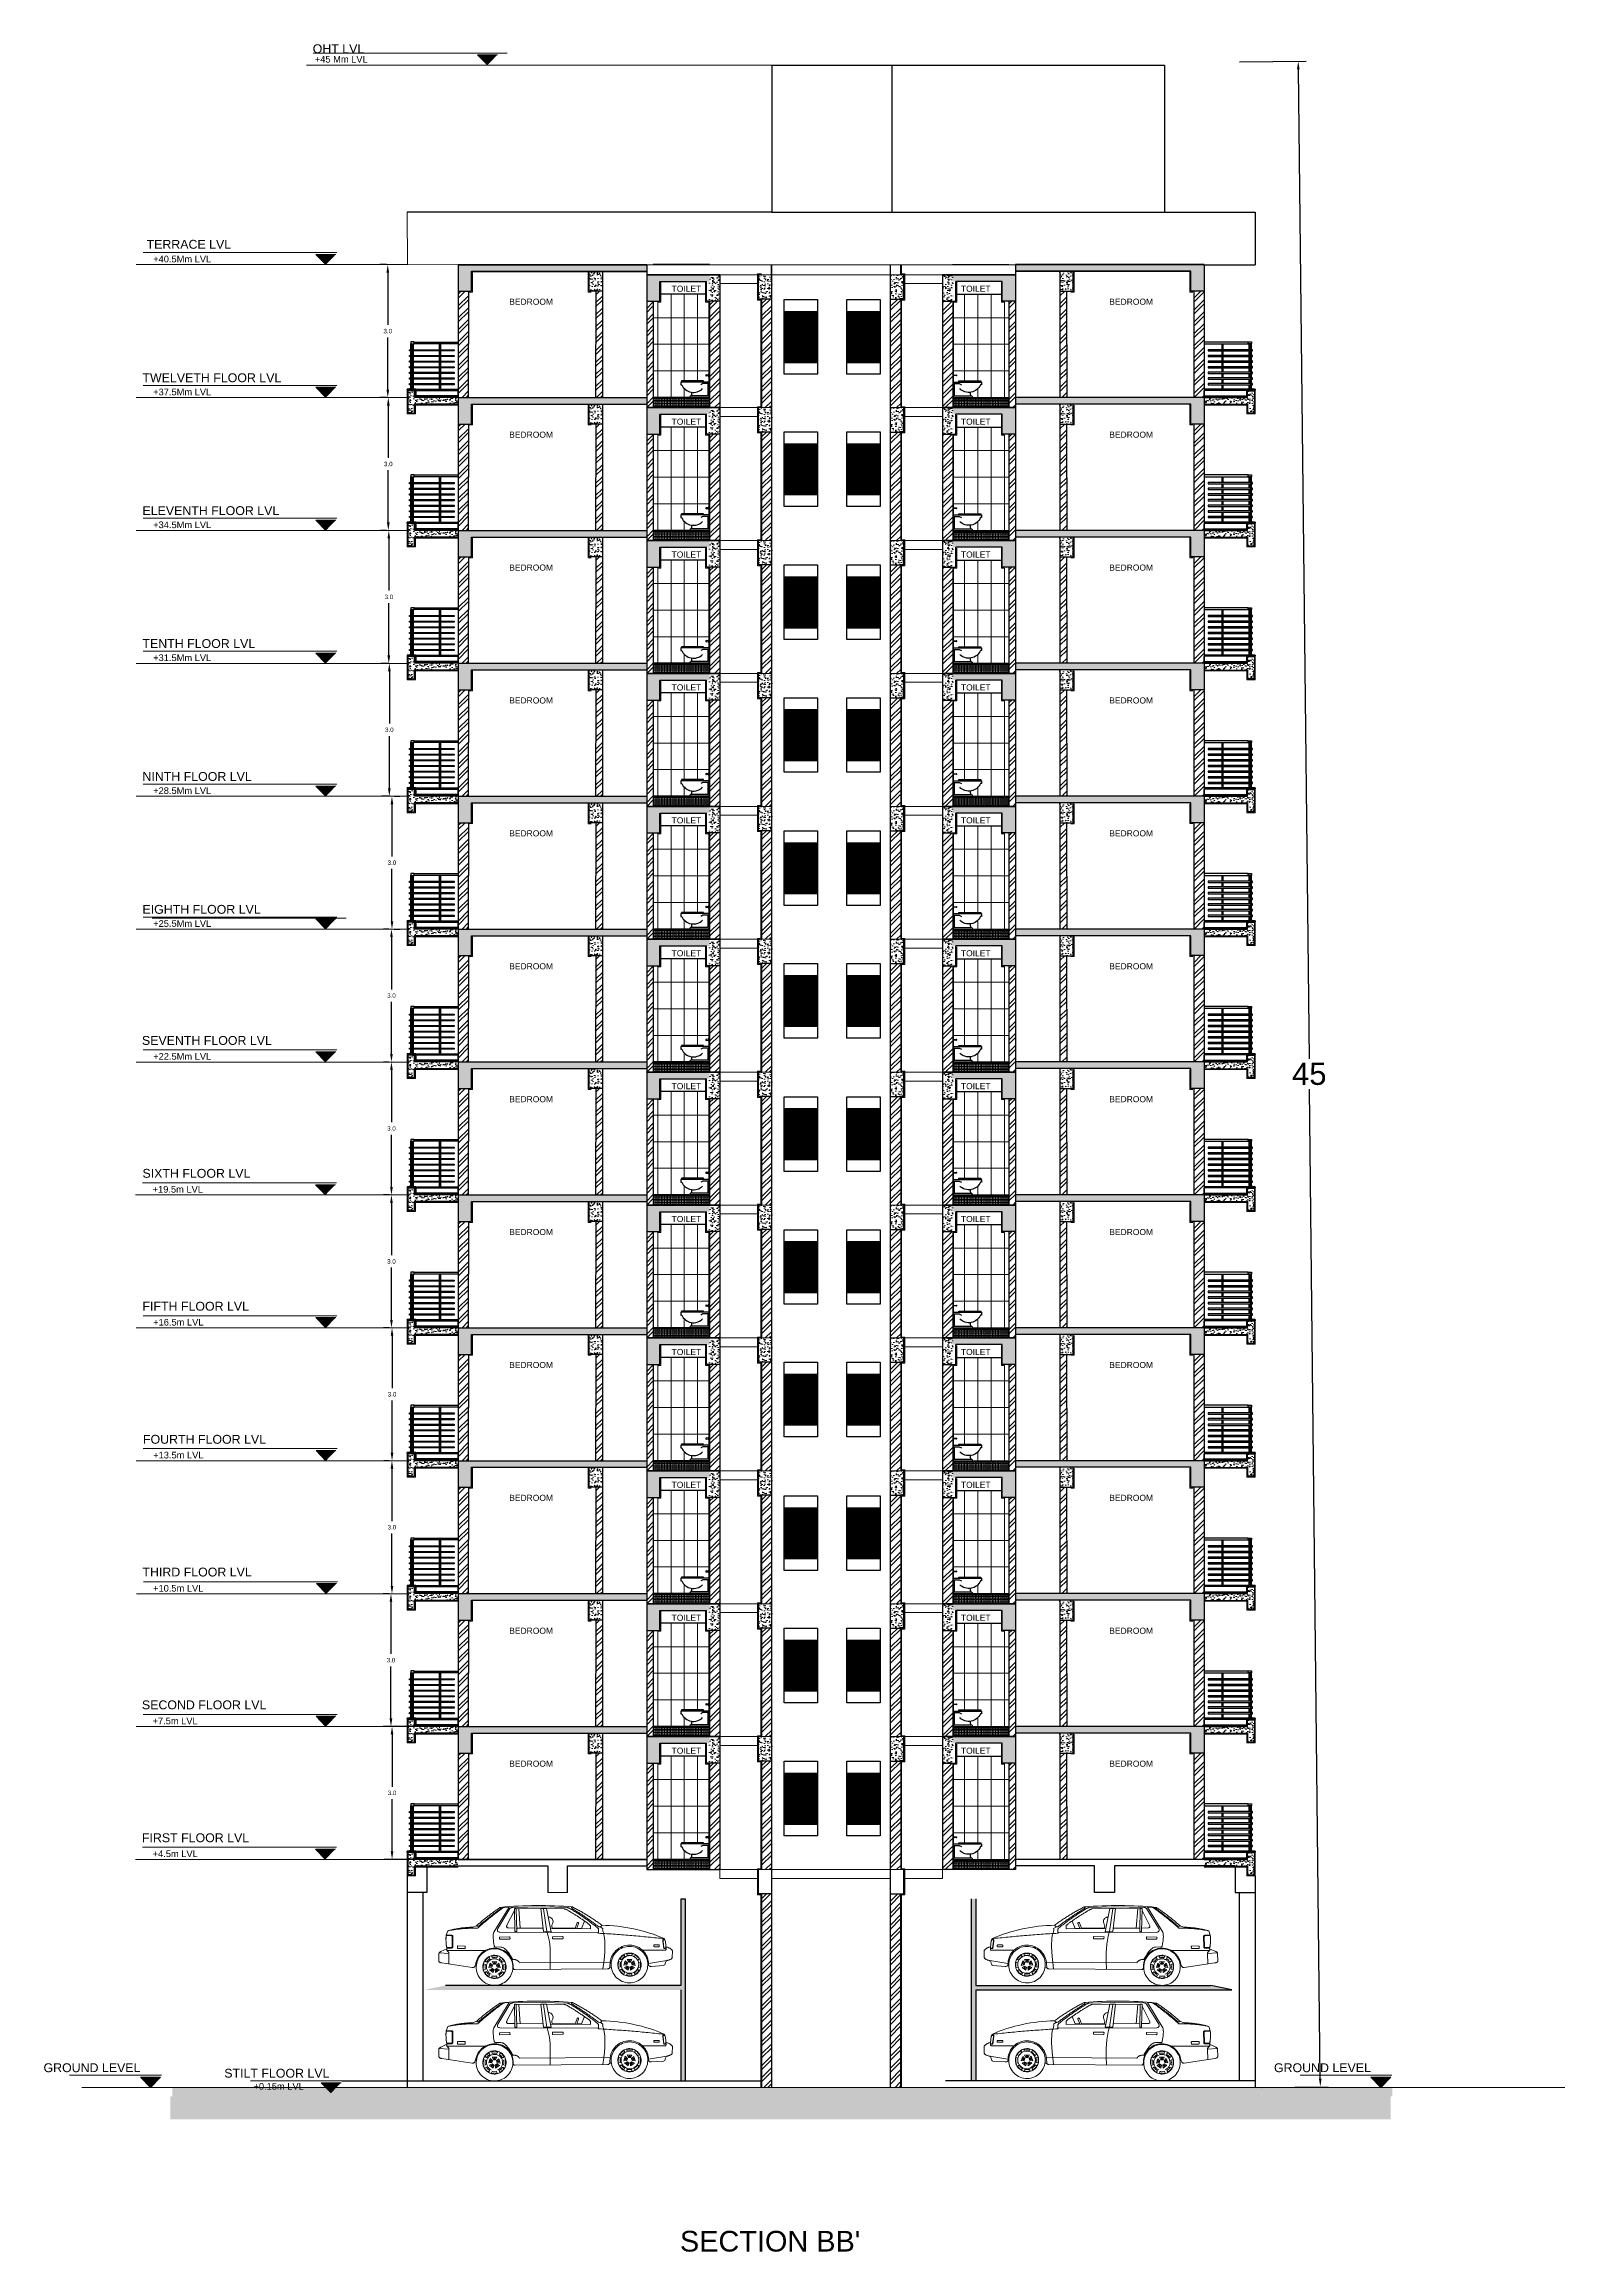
# Model space of a CAD drawing. Header units: metres. Extents: x 29392 to 32022, y 3934 to 33962.
# Drawn here: x 29688.77 to 29723.11, y 4054.33 to 4104.16 of the extents above; entities that cross this region are included whole.
import ezdxf

# ---------------------------------------------------------------- set-up
doc = ezdxf.new("R2010")
doc.units = ezdxf.units.M
for name, pattern in [('DASHED', [19.05, 12.7, -6.35]), ('HIDDEN', [0.375, 0.25, -0.125]), ('HIDDEN2', [4.7625, 3.175, -1.5875])]:
    doc.linetypes.add(name, pattern=pattern)
for name, color, linetype in [('20-HIDE', 11, 'HIDDEN'), ('33-SHADE', 251, 'Continuous'), ('DOOR-WIN', 6, 'Continuous'), ('ELE-1', 15, 'Continuous')]:
    doc.layers.add(name, color=color, linetype=linetype)
for name, color, linetype, lineweight in [('finiture', 7, 'Continuous', 20), ('HATCH', 250, 'Continuous', 13), ('NAMES', 252, 'Continuous', 15), ('PLASTER', 252, 'Continuous', 15), ('text', 7, 'Continuous', 5)]:
    doc.layers.add(name, color=color, linetype=linetype, lineweight=lineweight)
doc.styles.get("Standard").update_dxf_attribs({"font": 'arial.ttf'})
doc.dimstyles.get("Standard").update_dxf_attribs({"dimtxt": 0.1, "dimasz": 0.18, "dimexe": 0.18, "dimexo": 0.0625, "dimgap": 0.09, "dimtad": 0, "dimtih": 1, "dimtoh": 1, "dimdec": 1, "dimzin": 0, "dimdsep": 46, "dimtxsty": 'Standard', "dimcen": 0.09, "dimadec": 0, "dimazin": 0, "dimtfac": 1, "dimtdec": 1, "dimtofl": 0, "dimtmove": 0, "dimatfit": 3, "dimfxl": 1, "dimtolj": 1, "dimtzin": 0, "dimarcsym": 0})
pattern_1 = [(50, (27323.3869, 3349.19325), (0.182184669, -0.0159390855), [0.01905, -0.20955]), (355, (27323.3869, 3349.19325), (-0.035243421, 0.191056845), [0.01524, -0.167640584]), (100.451445, (27323.40208, 3349.19192), (0.146941247, 0.175117752), [0.016190009, -0.178090245]), (46.1842, (27323.3869, 3349.24405), (0.27107904, -0.042042328), [0.028575, -0.314325]), (96.635558, (27323.40949, 3349.24054), (0.237404134, 0.247426125), [0.024285023, -0.267135608]), (351.184151, (27323.3869, 3349.24405), (0.237404134, 0.247426125), [0.022859967, -0.251459732]), (21, (27323.4123, 3349.23135), (0.151614391, -0.102265198), [0.01905, -0.20955]), (326, (27323.4123, 3349.23135), (0.061802028, 0.184187966), [0.01524, -0.16764]), (71.451445, (27323.42493, 3349.22282), (0.213416419, 0.081922769), [0.016190009, -0.178089938]), (37.5, (27323.386896, 3349.193245), (0.0030886033, 0.0845550389), [0, -0.165608, 0, -0.17018, 0, -0.168275]), (7.5, (27323.3869, 3349.193245), (0.0668196625, 0.1001805748), [0, -0.097028, 0, -0.161798, 0, -0.064135]), (327.5, (27323.330254, 3349.193245), (0.1355905952, -0.005728744), [0, -0.0635, 0, -0.19812, 0, -0.26289]), (317.5, (27323.30485, 3349.19325), (0.1481291814, 0.025426491), [0, -0.08255, 0, -0.131572, 0, -0.18669])]
pattern_2 = [(45, (27323.3869, 3349.19325), (-0.134703842, 0.134703842), []), (45, (27323.4767, 3349.19325), (-0.134703842, 0.134703842), [])]
pattern_3 = [(45, (27763.88038, 3403.42546), (-0.134703842, 0.134703842), []), (45, (27763.97019, 3403.42546), (-0.134703842, 0.134703842), [])]
pattern_4 = [(0, (27763.880383, 3403.17747), (0, 0.034925), [0.0254, -0.009525]), (90, (27763.880383, 3403.17747), (-0.034925, 2e-18), [0.0254, -0.009525])]
pattern_5 = [(50, (27763.88038, 3403.42546), (0.182184669, -0.015939086), [0.01905, -0.20955]), (355, (27763.88038, 3403.42546), (-0.035243421, 0.191056845), [0.01524, -0.167640584]), (100.451445, (27763.89556, 3403.42413), (0.146941247, 0.175117752), [0.016190009, -0.178090245]), (46.1842, (27763.88038, 3403.47626), (0.27107904, -0.042042328), [0.028575, -0.314325]), (96.635558, (27763.90297, 3403.47276), (0.237404134, 0.247426125), [0.024285023, -0.26713561]), (351.184151, (27763.88038, 3403.47626), (0.237404134, 0.247426125), [0.022859967, -0.251459732]), (21, (27763.90578, 3403.46356), (0.151614391, -0.102265198), [0.01905, -0.20955]), (326, (27763.90578, 3403.46356), (0.061802028, 0.184187966), [0.01524, -0.16764]), (71.451445, (27763.91842, 3403.45504), (0.21341642, 0.081922769), [0.016190009, -0.178089938]), (37.5, (27763.88038, 3403.42546), (0.0030886033, 0.0845550389), [0, -0.165608, 0, -0.17018, 0, -0.168275]), (7.5, (27763.88038, 3403.42546), (0.0668196625, 0.100180575), [0, -0.097028, 0, -0.161798, 0, -0.064135]), (327.5, (27763.82374, 3403.42546), (0.1355905952, -0.005728744), [0, -0.0635, 0, -0.19812, 0, -0.26289]), (317.5, (27763.79834, 3403.42546), (0.1481291814, 0.025426491), [0, -0.08255, 0, -0.131572, 0, -0.18669])]
pattern_6 = [(45, (29527.2478036, 3714.702556), (-0.00224506403, 0.00224506403), [])]
pattern_7 = [(135, (31594.022349, 4020.76932), (0.00902539052, 0.00902539052), []), (135, (31594.013324, 4020.76932), (0.00902539052, 0.00902539052), [0.00638191484, -0.00319095742])]
pattern_8 = [(90, (31594.104037, 4020.76932), (0.01276382968, 3e-18), []), (90, (31594.097656, 4020.775702), (0.01276382968, 3e-18), [0.00638191484, -0.00319095742])]
pattern_9 = [(50, (28888.61957, 3791.82875), (0.18218467, -0.015939086), [0.01905, -0.20955]), (355, (28888.61957, 3791.82875), (-0.03524342, 0.191056845), [0.01524, -0.167640584]), (100.451445, (28888.63475, 3791.82742), (0.146941247, 0.175117752), [0.01619001, -0.178090245]), (46.1842, (28888.61957, 3791.87955), (0.27107904, -0.04204233), [0.028575, -0.314325]), (96.635558, (28888.64216, 3791.87605), (0.237404134, 0.247426125), [0.02428502, -0.26713561]), (351.18415, (28888.61957, 3791.87955), (0.23740413, 0.247426125), [0.02285997, -0.25145973]), (21, (28888.64497, 3791.86685), (0.15161439, -0.102265198), [0.01905, -0.20955]), (326, (28888.64497, 3791.86685), (0.06180203, 0.184187966), [0.01524, -0.16764]), (71.451445, (28888.6576, 3791.85833), (0.21341642, 0.08192277), [0.01619001, -0.178089938]), (37.5, (28888.61957, 3791.82875), (0.0030886033, 0.084555039), [0, -0.165608, 0, -0.17018, 0, -0.168275]), (7.5, (28888.61957, 3791.82875), (0.0668196625, 0.100180575), [0, -0.097028, 0, -0.161798, 0, -0.064135]), (327.5, (28888.56293, 3791.82875), (0.135590595, -0.005728744), [0, -0.0635, 0, -0.19812, 0, -0.26289]), (317.5, (28888.53753, 3791.82875), (0.148129181, 0.025426491), [0, -0.08255, 0, -0.131572, 0, -0.18669])]
pattern_10 = [(50, (27323.3869, 3352.19325), (0.182184669, -0.0159390855), [0.01905, -0.20955]), (355, (27323.3869, 3352.19325), (-0.035243421, 0.191056845), [0.01524, -0.167640584]), (100.451445, (27323.40208, 3352.19192), (0.146941247, 0.175117752), [0.016190009, -0.178090245]), (46.1842, (27323.3869, 3352.24405), (0.27107904, -0.042042328), [0.028575, -0.314325]), (96.635558, (27323.40949, 3352.24054), (0.237404134, 0.247426125), [0.024285023, -0.267135608]), (351.184151, (27323.3869, 3352.24405), (0.237404134, 0.247426125), [0.022859967, -0.251459732]), (21, (27323.4123, 3352.23135), (0.151614391, -0.102265198), [0.01905, -0.20955]), (326, (27323.4123, 3352.23135), (0.061802028, 0.184187966), [0.01524, -0.16764]), (71.451445, (27323.42493, 3352.22282), (0.213416419, 0.081922769), [0.016190009, -0.178089938]), (37.5, (27323.386896, 3352.193245), (0.0030886033, 0.0845550389), [0, -0.165608, 0, -0.17018, 0, -0.168275]), (7.5, (27323.3869, 3352.193245), (0.0668196625, 0.1001805748), [0, -0.097028, 0, -0.161798, 0, -0.064135]), (327.5, (27323.330254, 3352.193245), (0.1355905952, -0.005728744), [0, -0.0635, 0, -0.19812, 0, -0.26289]), (317.5, (27323.30485, 3352.19325), (0.1481291814, 0.025426491), [0, -0.08255, 0, -0.131572, 0, -0.18669])]
pattern_11 = [(45, (27323.3869, 3352.19325), (-0.134703842, 0.134703842), []), (45, (27323.4767, 3352.19325), (-0.134703842, 0.134703842), [])]
pattern_12 = [(45, (27763.88038, 3406.42546), (-0.134703842, 0.134703842), []), (45, (27763.97019, 3406.42546), (-0.134703842, 0.134703842), [])]
pattern_13 = [(0, (27763.880383, 3406.17747), (0, 0.034925), [0.0254, -0.009525]), (90, (27763.880383, 3406.17747), (-0.034925, 2e-18), [0.0254, -0.009525])]
pattern_14 = [(50, (27763.88038, 3406.42546), (0.182184669, -0.015939086), [0.01905, -0.20955]), (355, (27763.88038, 3406.42546), (-0.035243421, 0.191056845), [0.01524, -0.167640584]), (100.451445, (27763.89556, 3406.42413), (0.146941247, 0.175117752), [0.016190009, -0.178090245]), (46.1842, (27763.88038, 3406.47626), (0.27107904, -0.042042328), [0.028575, -0.314325]), (96.635558, (27763.90297, 3406.47276), (0.237404134, 0.247426125), [0.024285023, -0.26713561]), (351.184151, (27763.88038, 3406.47626), (0.237404134, 0.247426125), [0.022859967, -0.251459732]), (21, (27763.90578, 3406.46356), (0.151614391, -0.102265198), [0.01905, -0.20955]), (326, (27763.90578, 3406.46356), (0.061802028, 0.184187966), [0.01524, -0.16764]), (71.451445, (27763.91842, 3406.45504), (0.21341642, 0.081922769), [0.016190009, -0.178089938]), (37.5, (27763.88038, 3406.42546), (0.0030886033, 0.0845550389), [0, -0.165608, 0, -0.17018, 0, -0.168275]), (7.5, (27763.88038, 3406.42546), (0.0668196625, 0.100180575), [0, -0.097028, 0, -0.161798, 0, -0.064135]), (327.5, (27763.82374, 3406.42546), (0.1355905952, -0.005728744), [0, -0.0635, 0, -0.19812, 0, -0.26289]), (317.5, (27763.79834, 3406.42546), (0.1481291814, 0.025426491), [0, -0.08255, 0, -0.131572, 0, -0.18669])]
pattern_15 = [(45, (29527.2478036, 3717.702556), (-0.00224506403, 0.00224506403), [])]
pattern_16 = [(135, (31594.022349, 4023.76932), (0.00902539052, 0.00902539052), []), (135, (31594.013324, 4023.76932), (0.00902539052, 0.00902539052), [0.00638191484, -0.00319095742])]
pattern_17 = [(90, (31594.104037, 4023.76932), (0.01276382968, 3e-18), []), (90, (31594.097656, 4023.775702), (0.01276382968, 3e-18), [0.00638191484, -0.00319095742])]
pattern_18 = [(50, (28888.61957, 3794.82875), (0.18218467, -0.015939086), [0.01905, -0.20955]), (355, (28888.61957, 3794.82875), (-0.03524342, 0.191056845), [0.01524, -0.167640584]), (100.451445, (28888.63475, 3794.82742), (0.146941247, 0.175117752), [0.01619001, -0.178090245]), (46.1842, (28888.61957, 3794.87955), (0.27107904, -0.04204233), [0.028575, -0.314325]), (96.635558, (28888.64216, 3794.87605), (0.237404134, 0.247426125), [0.02428502, -0.26713561]), (351.18415, (28888.61957, 3794.87955), (0.23740413, 0.247426125), [0.02285997, -0.25145973]), (21, (28888.64497, 3794.86685), (0.15161439, -0.102265198), [0.01905, -0.20955]), (326, (28888.64497, 3794.86685), (0.06180203, 0.184187966), [0.01524, -0.16764]), (71.451445, (28888.6576, 3794.85833), (0.21341642, 0.08192277), [0.01619001, -0.178089938]), (37.5, (28888.61957, 3794.82875), (0.0030886033, 0.084555039), [0, -0.165608, 0, -0.17018, 0, -0.168275]), (7.5, (28888.61957, 3794.82875), (0.0668196625, 0.100180575), [0, -0.097028, 0, -0.161798, 0, -0.064135]), (327.5, (28888.56293, 3794.82875), (0.135590595, -0.005728744), [0, -0.0635, 0, -0.19812, 0, -0.26289]), (317.5, (28888.53753, 3794.82875), (0.148129181, 0.025426491), [0, -0.08255, 0, -0.131572, 0, -0.18669])]
pattern_19 = [(50, (27323.3869, 3355.19325), (0.182184669, -0.0159390855), [0.01905, -0.20955]), (355, (27323.3869, 3355.19325), (-0.035243421, 0.191056845), [0.01524, -0.167640584]), (100.451445, (27323.40208, 3355.19192), (0.146941247, 0.175117752), [0.016190009, -0.178090245]), (46.1842, (27323.3869, 3355.24405), (0.27107904, -0.042042328), [0.028575, -0.314325]), (96.635558, (27323.40949, 3355.24054), (0.237404134, 0.247426125), [0.024285023, -0.267135608]), (351.184151, (27323.3869, 3355.24405), (0.237404134, 0.247426125), [0.022859967, -0.251459732]), (21, (27323.4123, 3355.23135), (0.151614391, -0.102265198), [0.01905, -0.20955]), (326, (27323.4123, 3355.23135), (0.061802028, 0.184187966), [0.01524, -0.16764]), (71.451445, (27323.42493, 3355.22282), (0.213416419, 0.081922769), [0.016190009, -0.178089938]), (37.5, (27323.386896, 3355.193245), (0.0030886033, 0.0845550389), [0, -0.165608, 0, -0.17018, 0, -0.168275]), (7.5, (27323.3869, 3355.193245), (0.0668196625, 0.1001805748), [0, -0.097028, 0, -0.161798, 0, -0.064135]), (327.5, (27323.330254, 3355.193245), (0.1355905952, -0.005728744), [0, -0.0635, 0, -0.19812, 0, -0.26289]), (317.5, (27323.30485, 3355.19325), (0.1481291814, 0.025426491), [0, -0.08255, 0, -0.131572, 0, -0.18669])]
pattern_20 = [(45, (27323.3869, 3355.19325), (-0.134703842, 0.134703842), []), (45, (27323.4767, 3355.19325), (-0.134703842, 0.134703842), [])]
pattern_21 = [(45, (27763.88038, 3409.42546), (-0.134703842, 0.134703842), []), (45, (27763.97019, 3409.42546), (-0.134703842, 0.134703842), [])]
pattern_22 = [(0, (27763.880383, 3409.17747), (0, 0.034925), [0.0254, -0.009525]), (90, (27763.880383, 3409.17747), (-0.034925, 2e-18), [0.0254, -0.009525])]
pattern_23 = [(50, (27763.88038, 3409.42546), (0.182184669, -0.015939086), [0.01905, -0.20955]), (355, (27763.88038, 3409.42546), (-0.035243421, 0.191056845), [0.01524, -0.167640584]), (100.451445, (27763.89556, 3409.42413), (0.146941247, 0.175117752), [0.016190009, -0.178090245]), (46.1842, (27763.88038, 3409.47626), (0.27107904, -0.042042328), [0.028575, -0.314325]), (96.635558, (27763.90297, 3409.47276), (0.237404134, 0.247426125), [0.024285023, -0.26713561]), (351.184151, (27763.88038, 3409.47626), (0.237404134, 0.247426125), [0.022859967, -0.251459732]), (21, (27763.90578, 3409.46356), (0.151614391, -0.102265198), [0.01905, -0.20955]), (326, (27763.90578, 3409.46356), (0.061802028, 0.184187966), [0.01524, -0.16764]), (71.451445, (27763.91842, 3409.45504), (0.21341642, 0.081922769), [0.016190009, -0.178089938]), (37.5, (27763.88038, 3409.42546), (0.0030886033, 0.0845550389), [0, -0.165608, 0, -0.17018, 0, -0.168275]), (7.5, (27763.88038, 3409.42546), (0.0668196625, 0.100180575), [0, -0.097028, 0, -0.161798, 0, -0.064135]), (327.5, (27763.82374, 3409.42546), (0.1355905952, -0.005728744), [0, -0.0635, 0, -0.19812, 0, -0.26289]), (317.5, (27763.79834, 3409.42546), (0.1481291814, 0.025426491), [0, -0.08255, 0, -0.131572, 0, -0.18669])]
pattern_24 = [(45, (29527.2478036, 3720.702556), (-0.00224506403, 0.00224506403), [])]
pattern_25 = [(135, (31594.022349, 4026.76932), (0.00902539052, 0.00902539052), []), (135, (31594.013324, 4026.76932), (0.00902539052, 0.00902539052), [0.00638191484, -0.00319095742])]
pattern_26 = [(90, (31594.104037, 4026.76932), (0.01276382968, 3e-18), []), (90, (31594.097656, 4026.775702), (0.01276382968, 3e-18), [0.00638191484, -0.00319095742])]
pattern_27 = [(50, (28888.61957, 3797.82875), (0.18218467, -0.015939086), [0.01905, -0.20955]), (355, (28888.61957, 3797.82875), (-0.03524342, 0.191056845), [0.01524, -0.167640584]), (100.451445, (28888.63475, 3797.82742), (0.146941247, 0.175117752), [0.01619001, -0.178090245]), (46.1842, (28888.61957, 3797.87955), (0.27107904, -0.04204233), [0.028575, -0.314325]), (96.635558, (28888.64216, 3797.87605), (0.237404134, 0.247426125), [0.02428502, -0.26713561]), (351.18415, (28888.61957, 3797.87955), (0.23740413, 0.247426125), [0.02285997, -0.25145973]), (21, (28888.64497, 3797.86685), (0.15161439, -0.102265198), [0.01905, -0.20955]), (326, (28888.64497, 3797.86685), (0.06180203, 0.184187966), [0.01524, -0.16764]), (71.451445, (28888.6576, 3797.85833), (0.21341642, 0.08192277), [0.01619001, -0.178089938]), (37.5, (28888.61957, 3797.82875), (0.0030886033, 0.084555039), [0, -0.165608, 0, -0.17018, 0, -0.168275]), (7.5, (28888.61957, 3797.82875), (0.0668196625, 0.100180575), [0, -0.097028, 0, -0.161798, 0, -0.064135]), (327.5, (28888.56293, 3797.82875), (0.135590595, -0.005728744), [0, -0.0635, 0, -0.19812, 0, -0.26289]), (317.5, (28888.53753, 3797.82875), (0.148129181, 0.025426491), [0, -0.08255, 0, -0.131572, 0, -0.18669])]
pattern_28 = [(50, (27323.3869, 3358.19325), (0.182184669, -0.0159390855), [0.01905, -0.20955]), (355, (27323.3869, 3358.19325), (-0.035243421, 0.191056845), [0.01524, -0.167640584]), (100.451445, (27323.40208, 3358.19192), (0.146941247, 0.175117752), [0.016190009, -0.178090245]), (46.1842, (27323.3869, 3358.24405), (0.27107904, -0.042042328), [0.028575, -0.314325]), (96.635558, (27323.40949, 3358.24054), (0.237404134, 0.247426125), [0.024285023, -0.267135608]), (351.184151, (27323.3869, 3358.24405), (0.237404134, 0.247426125), [0.022859967, -0.251459732]), (21, (27323.4123, 3358.23135), (0.151614391, -0.102265198), [0.01905, -0.20955]), (326, (27323.4123, 3358.23135), (0.061802028, 0.184187966), [0.01524, -0.16764]), (71.451445, (27323.42493, 3358.22282), (0.213416419, 0.081922769), [0.016190009, -0.178089938]), (37.5, (27323.386896, 3358.193245), (0.0030886033, 0.0845550389), [0, -0.165608, 0, -0.17018, 0, -0.168275]), (7.5, (27323.3869, 3358.193245), (0.0668196625, 0.1001805748), [0, -0.097028, 0, -0.161798, 0, -0.064135]), (327.5, (27323.330254, 3358.193245), (0.1355905952, -0.005728744), [0, -0.0635, 0, -0.19812, 0, -0.26289]), (317.5, (27323.30485, 3358.19325), (0.1481291814, 0.025426491), [0, -0.08255, 0, -0.131572, 0, -0.18669])]
pattern_29 = [(45, (27323.3869, 3358.19325), (-0.134703842, 0.134703842), []), (45, (27323.4767, 3358.19325), (-0.134703842, 0.134703842), [])]
pattern_30 = [(45, (27763.88038, 3412.42546), (-0.134703842, 0.134703842), []), (45, (27763.97019, 3412.42546), (-0.134703842, 0.134703842), [])]
pattern_31 = [(0, (27763.880383, 3412.17747), (0, 0.034925), [0.0254, -0.009525]), (90, (27763.880383, 3412.17747), (-0.034925, 2e-18), [0.0254, -0.009525])]
pattern_32 = [(50, (27763.88038, 3412.42546), (0.182184669, -0.015939086), [0.01905, -0.20955]), (355, (27763.88038, 3412.42546), (-0.035243421, 0.191056845), [0.01524, -0.167640584]), (100.451445, (27763.89556, 3412.42413), (0.146941247, 0.175117752), [0.016190009, -0.178090245]), (46.1842, (27763.88038, 3412.47626), (0.27107904, -0.042042328), [0.028575, -0.314325]), (96.635558, (27763.90297, 3412.47276), (0.237404134, 0.247426125), [0.024285023, -0.26713561]), (351.184151, (27763.88038, 3412.47626), (0.237404134, 0.247426125), [0.022859967, -0.251459732]), (21, (27763.90578, 3412.46356), (0.151614391, -0.102265198), [0.01905, -0.20955]), (326, (27763.90578, 3412.46356), (0.061802028, 0.184187966), [0.01524, -0.16764]), (71.451445, (27763.91842, 3412.45504), (0.21341642, 0.081922769), [0.016190009, -0.178089938]), (37.5, (27763.88038, 3412.42546), (0.0030886033, 0.0845550389), [0, -0.165608, 0, -0.17018, 0, -0.168275]), (7.5, (27763.88038, 3412.42546), (0.0668196625, 0.100180575), [0, -0.097028, 0, -0.161798, 0, -0.064135]), (327.5, (27763.82374, 3412.42546), (0.1355905952, -0.005728744), [0, -0.0635, 0, -0.19812, 0, -0.26289]), (317.5, (27763.79834, 3412.42546), (0.1481291814, 0.025426491), [0, -0.08255, 0, -0.131572, 0, -0.18669])]
pattern_33 = [(45, (29527.2478036, 3723.702556), (-0.00224506403, 0.00224506403), [])]
pattern_34 = [(135, (31594.022349, 4029.76932), (0.00902539052, 0.00902539052), []), (135, (31594.013324, 4029.76932), (0.00902539052, 0.00902539052), [0.00638191484, -0.00319095742])]
pattern_35 = [(90, (31594.104037, 4029.76932), (0.01276382968, 3e-18), []), (90, (31594.097656, 4029.775702), (0.01276382968, 3e-18), [0.00638191484, -0.00319095742])]
pattern_36 = [(50, (28888.61957, 3800.82875), (0.18218467, -0.015939086), [0.01905, -0.20955]), (355, (28888.61957, 3800.82875), (-0.03524342, 0.191056845), [0.01524, -0.167640584]), (100.451445, (28888.63475, 3800.82742), (0.146941247, 0.175117752), [0.01619001, -0.178090245]), (46.1842, (28888.61957, 3800.87955), (0.27107904, -0.04204233), [0.028575, -0.314325]), (96.635558, (28888.64216, 3800.87605), (0.237404134, 0.247426125), [0.02428502, -0.26713561]), (351.18415, (28888.61957, 3800.87955), (0.23740413, 0.247426125), [0.02285997, -0.25145973]), (21, (28888.64497, 3800.86685), (0.15161439, -0.102265198), [0.01905, -0.20955]), (326, (28888.64497, 3800.86685), (0.06180203, 0.184187966), [0.01524, -0.16764]), (71.451445, (28888.6576, 3800.85833), (0.21341642, 0.08192277), [0.01619001, -0.178089938]), (37.5, (28888.61957, 3800.82875), (0.0030886033, 0.084555039), [0, -0.165608, 0, -0.17018, 0, -0.168275]), (7.5, (28888.61957, 3800.82875), (0.0668196625, 0.100180575), [0, -0.097028, 0, -0.161798, 0, -0.064135]), (327.5, (28888.56293, 3800.82875), (0.135590595, -0.005728744), [0, -0.0635, 0, -0.19812, 0, -0.26289]), (317.5, (28888.53753, 3800.82875), (0.148129181, 0.025426491), [0, -0.08255, 0, -0.131572, 0, -0.18669])]
pattern_37 = [(50, (27323.3869, 3361.19325), (0.182184669, -0.0159390855), [0.01905, -0.20955]), (355, (27323.3869, 3361.19325), (-0.035243421, 0.191056845), [0.01524, -0.167640584]), (100.451445, (27323.40208, 3361.19192), (0.146941247, 0.175117752), [0.016190009, -0.178090245]), (46.1842, (27323.3869, 3361.24405), (0.27107904, -0.042042328), [0.028575, -0.314325]), (96.635558, (27323.40949, 3361.24054), (0.237404134, 0.247426125), [0.024285023, -0.267135608]), (351.184151, (27323.3869, 3361.24405), (0.237404134, 0.247426125), [0.022859967, -0.251459732]), (21, (27323.4123, 3361.23135), (0.151614391, -0.102265198), [0.01905, -0.20955]), (326, (27323.4123, 3361.23135), (0.061802028, 0.184187966), [0.01524, -0.16764]), (71.451445, (27323.42493, 3361.22282), (0.213416419, 0.081922769), [0.016190009, -0.178089938]), (37.5, (27323.386896, 3361.193245), (0.0030886033, 0.0845550389), [0, -0.165608, 0, -0.17018, 0, -0.168275]), (7.5, (27323.3869, 3361.193245), (0.0668196625, 0.1001805748), [0, -0.097028, 0, -0.161798, 0, -0.064135]), (327.5, (27323.330254, 3361.193245), (0.1355905952, -0.005728744), [0, -0.0635, 0, -0.19812, 0, -0.26289]), (317.5, (27323.30485, 3361.19325), (0.1481291814, 0.025426491), [0, -0.08255, 0, -0.131572, 0, -0.18669])]
pattern_38 = [(45, (27323.3869, 3361.19325), (-0.134703842, 0.134703842), []), (45, (27323.4767, 3361.19325), (-0.134703842, 0.134703842), [])]
pattern_39 = [(45, (27763.88038, 3415.42546), (-0.134703842, 0.134703842), []), (45, (27763.97019, 3415.42546), (-0.134703842, 0.134703842), [])]
pattern_40 = [(0, (27763.880383, 3415.17747), (0, 0.034925), [0.0254, -0.009525]), (90, (27763.880383, 3415.17747), (-0.034925, 2e-18), [0.0254, -0.009525])]
pattern_41 = [(50, (27763.88038, 3415.42546), (0.182184669, -0.015939086), [0.01905, -0.20955]), (355, (27763.88038, 3415.42546), (-0.035243421, 0.191056845), [0.01524, -0.167640584]), (100.451445, (27763.89556, 3415.42413), (0.146941247, 0.175117752), [0.016190009, -0.178090245]), (46.1842, (27763.88038, 3415.47626), (0.27107904, -0.042042328), [0.028575, -0.314325]), (96.635558, (27763.90297, 3415.47276), (0.237404134, 0.247426125), [0.024285023, -0.26713561]), (351.184151, (27763.88038, 3415.47626), (0.237404134, 0.247426125), [0.022859967, -0.251459732]), (21, (27763.90578, 3415.46356), (0.151614391, -0.102265198), [0.01905, -0.20955]), (326, (27763.90578, 3415.46356), (0.061802028, 0.184187966), [0.01524, -0.16764]), (71.451445, (27763.91842, 3415.45504), (0.21341642, 0.081922769), [0.016190009, -0.178089938]), (37.5, (27763.88038, 3415.42546), (0.0030886033, 0.0845550389), [0, -0.165608, 0, -0.17018, 0, -0.168275]), (7.5, (27763.88038, 3415.42546), (0.0668196625, 0.100180575), [0, -0.097028, 0, -0.161798, 0, -0.064135]), (327.5, (27763.82374, 3415.42546), (0.1355905952, -0.005728744), [0, -0.0635, 0, -0.19812, 0, -0.26289]), (317.5, (27763.79834, 3415.42546), (0.1481291814, 0.025426491), [0, -0.08255, 0, -0.131572, 0, -0.18669])]
pattern_42 = [(45, (29527.2478036, 3726.702556), (-0.00224506403, 0.00224506403), [])]
pattern_43 = [(135, (31594.022349, 4032.76932), (0.00902539052, 0.00902539052), []), (135, (31594.013324, 4032.76932), (0.00902539052, 0.00902539052), [0.00638191484, -0.00319095742])]
pattern_44 = [(90, (31594.104037, 4032.76932), (0.01276382968, 3e-18), []), (90, (31594.097656, 4032.775702), (0.01276382968, 3e-18), [0.00638191484, -0.00319095742])]
pattern_45 = [(50, (28888.61957, 3803.82875), (0.18218467, -0.015939086), [0.01905, -0.20955]), (355, (28888.61957, 3803.82875), (-0.03524342, 0.191056845), [0.01524, -0.167640584]), (100.451445, (28888.63475, 3803.82742), (0.146941247, 0.175117752), [0.01619001, -0.178090245]), (46.1842, (28888.61957, 3803.87955), (0.27107904, -0.04204233), [0.028575, -0.314325]), (96.635558, (28888.64216, 3803.87605), (0.237404134, 0.247426125), [0.02428502, -0.26713561]), (351.18415, (28888.61957, 3803.87955), (0.23740413, 0.247426125), [0.02285997, -0.25145973]), (21, (28888.64497, 3803.86685), (0.15161439, -0.102265198), [0.01905, -0.20955]), (326, (28888.64497, 3803.86685), (0.06180203, 0.184187966), [0.01524, -0.16764]), (71.451445, (28888.6576, 3803.85833), (0.21341642, 0.08192277), [0.01619001, -0.178089938]), (37.5, (28888.61957, 3803.82875), (0.0030886033, 0.084555039), [0, -0.165608, 0, -0.17018, 0, -0.168275]), (7.5, (28888.61957, 3803.82875), (0.0668196625, 0.100180575), [0, -0.097028, 0, -0.161798, 0, -0.064135]), (327.5, (28888.56293, 3803.82875), (0.135590595, -0.005728744), [0, -0.0635, 0, -0.19812, 0, -0.26289]), (317.5, (28888.53753, 3803.82875), (0.148129181, 0.025426491), [0, -0.08255, 0, -0.131572, 0, -0.18669])]
pattern_46 = [(50, (27323.3869, 3364.19325), (0.182184669, -0.0159390855), [0.01905, -0.20955]), (355, (27323.3869, 3364.19325), (-0.035243421, 0.191056845), [0.01524, -0.167640584]), (100.451445, (27323.40208, 3364.19192), (0.146941247, 0.175117752), [0.016190009, -0.178090245]), (46.1842, (27323.3869, 3364.24405), (0.27107904, -0.042042328), [0.028575, -0.314325]), (96.635558, (27323.40949, 3364.24054), (0.237404134, 0.247426125), [0.024285023, -0.267135608]), (351.184151, (27323.3869, 3364.24405), (0.237404134, 0.247426125), [0.022859967, -0.251459732]), (21, (27323.4123, 3364.23135), (0.151614391, -0.102265198), [0.01905, -0.20955]), (326, (27323.4123, 3364.23135), (0.061802028, 0.184187966), [0.01524, -0.16764]), (71.451445, (27323.42493, 3364.22282), (0.213416419, 0.081922769), [0.016190009, -0.178089938]), (37.5, (27323.386896, 3364.193245), (0.0030886033, 0.0845550389), [0, -0.165608, 0, -0.17018, 0, -0.168275]), (7.5, (27323.3869, 3364.193245), (0.0668196625, 0.1001805748), [0, -0.097028, 0, -0.161798, 0, -0.064135]), (327.5, (27323.330254, 3364.193245), (0.1355905952, -0.005728744), [0, -0.0635, 0, -0.19812, 0, -0.26289]), (317.5, (27323.30485, 3364.19325), (0.1481291814, 0.025426491), [0, -0.08255, 0, -0.131572, 0, -0.18669])]
pattern_47 = [(45, (27323.3869, 3364.19325), (-0.134703842, 0.134703842), []), (45, (27323.4767, 3364.19325), (-0.134703842, 0.134703842), [])]
pattern_48 = [(45, (27763.88038, 3418.42546), (-0.134703842, 0.134703842), []), (45, (27763.97019, 3418.42546), (-0.134703842, 0.134703842), [])]
pattern_49 = [(0, (27763.880383, 3418.17747), (0, 0.034925), [0.0254, -0.009525]), (90, (27763.880383, 3418.17747), (-0.034925, 2e-18), [0.0254, -0.009525])]
pattern_50 = [(50, (27763.88038, 3418.42546), (0.182184669, -0.015939086), [0.01905, -0.20955]), (355, (27763.88038, 3418.42546), (-0.035243421, 0.191056845), [0.01524, -0.167640584]), (100.451445, (27763.89556, 3418.42413), (0.146941247, 0.175117752), [0.016190009, -0.178090245]), (46.1842, (27763.88038, 3418.47626), (0.27107904, -0.042042328), [0.028575, -0.314325]), (96.635558, (27763.90297, 3418.47276), (0.237404134, 0.247426125), [0.024285023, -0.26713561]), (351.184151, (27763.88038, 3418.47626), (0.237404134, 0.247426125), [0.022859967, -0.251459732]), (21, (27763.90578, 3418.46356), (0.151614391, -0.102265198), [0.01905, -0.20955]), (326, (27763.90578, 3418.46356), (0.061802028, 0.184187966), [0.01524, -0.16764]), (71.451445, (27763.91842, 3418.45504), (0.21341642, 0.081922769), [0.016190009, -0.178089938]), (37.5, (27763.88038, 3418.42546), (0.0030886033, 0.0845550389), [0, -0.165608, 0, -0.17018, 0, -0.168275]), (7.5, (27763.88038, 3418.42546), (0.0668196625, 0.100180575), [0, -0.097028, 0, -0.161798, 0, -0.064135]), (327.5, (27763.82374, 3418.42546), (0.1355905952, -0.005728744), [0, -0.0635, 0, -0.19812, 0, -0.26289]), (317.5, (27763.79834, 3418.42546), (0.1481291814, 0.025426491), [0, -0.08255, 0, -0.131572, 0, -0.18669])]
pattern_51 = [(45, (29527.2478036, 3729.702556), (-0.00224506403, 0.00224506403), [])]
pattern_52 = [(135, (31594.022349, 4035.76932), (0.00902539052, 0.00902539052), []), (135, (31594.013324, 4035.76932), (0.00902539052, 0.00902539052), [0.00638191484, -0.00319095742])]
pattern_53 = [(90, (31594.104037, 4035.76932), (0.01276382968, 3e-18), []), (90, (31594.097656, 4035.775702), (0.01276382968, 3e-18), [0.00638191484, -0.00319095742])]
pattern_54 = [(50, (28888.61957, 3806.82875), (0.18218467, -0.015939086), [0.01905, -0.20955]), (355, (28888.61957, 3806.82875), (-0.03524342, 0.191056845), [0.01524, -0.167640584]), (100.451445, (28888.63475, 3806.82742), (0.146941247, 0.175117752), [0.01619001, -0.178090245]), (46.1842, (28888.61957, 3806.87955), (0.27107904, -0.04204233), [0.028575, -0.314325]), (96.635558, (28888.64216, 3806.87605), (0.237404134, 0.247426125), [0.02428502, -0.26713561]), (351.18415, (28888.61957, 3806.87955), (0.23740413, 0.247426125), [0.02285997, -0.25145973]), (21, (28888.64497, 3806.86685), (0.15161439, -0.102265198), [0.01905, -0.20955]), (326, (28888.64497, 3806.86685), (0.06180203, 0.184187966), [0.01524, -0.16764]), (71.451445, (28888.6576, 3806.85833), (0.21341642, 0.08192277), [0.01619001, -0.178089938]), (37.5, (28888.61957, 3806.82875), (0.0030886033, 0.084555039), [0, -0.165608, 0, -0.17018, 0, -0.168275]), (7.5, (28888.61957, 3806.82875), (0.0668196625, 0.100180575), [0, -0.097028, 0, -0.161798, 0, -0.064135]), (327.5, (28888.56293, 3806.82875), (0.135590595, -0.005728744), [0, -0.0635, 0, -0.19812, 0, -0.26289]), (317.5, (28888.53753, 3806.82875), (0.148129181, 0.025426491), [0, -0.08255, 0, -0.131572, 0, -0.18669])]
pattern_55 = [(50, (27323.3869, 3367.19325), (0.182184669, -0.0159390855), [0.01905, -0.20955]), (355, (27323.3869, 3367.19325), (-0.035243421, 0.191056845), [0.01524, -0.167640584]), (100.451445, (27323.40208, 3367.19192), (0.146941247, 0.175117752), [0.016190009, -0.178090245]), (46.1842, (27323.3869, 3367.24405), (0.27107904, -0.042042328), [0.028575, -0.314325]), (96.635558, (27323.40949, 3367.24054), (0.237404134, 0.247426125), [0.024285023, -0.267135608]), (351.184151, (27323.3869, 3367.24405), (0.237404134, 0.247426125), [0.022859967, -0.251459732]), (21, (27323.4123, 3367.23135), (0.151614391, -0.102265198), [0.01905, -0.20955]), (326, (27323.4123, 3367.23135), (0.061802028, 0.184187966), [0.01524, -0.16764]), (71.451445, (27323.42493, 3367.22282), (0.213416419, 0.081922769), [0.016190009, -0.178089938]), (37.5, (27323.386896, 3367.193245), (0.0030886033, 0.0845550389), [0, -0.165608, 0, -0.17018, 0, -0.168275]), (7.5, (27323.3869, 3367.193245), (0.0668196625, 0.1001805748), [0, -0.097028, 0, -0.161798, 0, -0.064135]), (327.5, (27323.330254, 3367.193245), (0.1355905952, -0.005728744), [0, -0.0635, 0, -0.19812, 0, -0.26289]), (317.5, (27323.30485, 3367.19325), (0.1481291814, 0.025426491), [0, -0.08255, 0, -0.131572, 0, -0.18669])]
pattern_56 = [(45, (27323.3869, 3367.19325), (-0.134703842, 0.134703842), []), (45, (27323.4767, 3367.19325), (-0.134703842, 0.134703842), [])]
pattern_57 = [(45, (27763.88038, 3421.42546), (-0.134703842, 0.134703842), []), (45, (27763.97019, 3421.42546), (-0.134703842, 0.134703842), [])]
pattern_58 = [(0, (27763.880383, 3421.17747), (0, 0.034925), [0.0254, -0.009525]), (90, (27763.880383, 3421.17747), (-0.034925, 2e-18), [0.0254, -0.009525])]
pattern_59 = [(50, (27763.88038, 3421.42546), (0.182184669, -0.015939086), [0.01905, -0.20955]), (355, (27763.88038, 3421.42546), (-0.035243421, 0.191056845), [0.01524, -0.167640584]), (100.451445, (27763.89556, 3421.42413), (0.146941247, 0.175117752), [0.016190009, -0.178090245]), (46.1842, (27763.88038, 3421.47626), (0.27107904, -0.042042328), [0.028575, -0.314325]), (96.635558, (27763.90297, 3421.47276), (0.237404134, 0.247426125), [0.024285023, -0.26713561]), (351.184151, (27763.88038, 3421.47626), (0.237404134, 0.247426125), [0.022859967, -0.251459732]), (21, (27763.90578, 3421.46356), (0.151614391, -0.102265198), [0.01905, -0.20955]), (326, (27763.90578, 3421.46356), (0.061802028, 0.184187966), [0.01524, -0.16764]), (71.451445, (27763.91842, 3421.45504), (0.21341642, 0.081922769), [0.016190009, -0.178089938]), (37.5, (27763.88038, 3421.42546), (0.0030886033, 0.0845550389), [0, -0.165608, 0, -0.17018, 0, -0.168275]), (7.5, (27763.88038, 3421.42546), (0.0668196625, 0.100180575), [0, -0.097028, 0, -0.161798, 0, -0.064135]), (327.5, (27763.82374, 3421.42546), (0.1355905952, -0.005728744), [0, -0.0635, 0, -0.19812, 0, -0.26289]), (317.5, (27763.79834, 3421.42546), (0.1481291814, 0.025426491), [0, -0.08255, 0, -0.131572, 0, -0.18669])]
pattern_60 = [(45, (29527.2478036, 3732.702556), (-0.00224506403, 0.00224506403), [])]
pattern_61 = [(135, (31594.022349, 4038.76932), (0.00902539052, 0.00902539052), []), (135, (31594.013324, 4038.76932), (0.00902539052, 0.00902539052), [0.00638191484, -0.00319095742])]
pattern_62 = [(90, (31594.104037, 4038.76932), (0.01276382968, 3e-18), []), (90, (31594.097656, 4038.775702), (0.01276382968, 3e-18), [0.00638191484, -0.00319095742])]
pattern_63 = [(50, (28888.61957, 3809.82875), (0.18218467, -0.015939086), [0.01905, -0.20955]), (355, (28888.61957, 3809.82875), (-0.03524342, 0.191056845), [0.01524, -0.167640584]), (100.451445, (28888.63475, 3809.82742), (0.146941247, 0.175117752), [0.01619001, -0.178090245]), (46.1842, (28888.61957, 3809.87955), (0.27107904, -0.04204233), [0.028575, -0.314325]), (96.635558, (28888.64216, 3809.87605), (0.237404134, 0.247426125), [0.02428502, -0.26713561]), (351.18415, (28888.61957, 3809.87955), (0.23740413, 0.247426125), [0.02285997, -0.25145973]), (21, (28888.64497, 3809.86685), (0.15161439, -0.102265198), [0.01905, -0.20955]), (326, (28888.64497, 3809.86685), (0.06180203, 0.184187966), [0.01524, -0.16764]), (71.451445, (28888.6576, 3809.85833), (0.21341642, 0.08192277), [0.01619001, -0.178089938]), (37.5, (28888.61957, 3809.82875), (0.0030886033, 0.084555039), [0, -0.165608, 0, -0.17018, 0, -0.168275]), (7.5, (28888.61957, 3809.82875), (0.0668196625, 0.100180575), [0, -0.097028, 0, -0.161798, 0, -0.064135]), (327.5, (28888.56293, 3809.82875), (0.135590595, -0.005728744), [0, -0.0635, 0, -0.19812, 0, -0.26289]), (317.5, (28888.53753, 3809.82875), (0.148129181, 0.025426491), [0, -0.08255, 0, -0.131572, 0, -0.18669])]
pattern_64 = [(50, (27323.3869, 3370.19325), (0.182184669, -0.0159390855), [0.01905, -0.20955]), (355, (27323.3869, 3370.19325), (-0.035243421, 0.191056845), [0.01524, -0.167640584]), (100.451445, (27323.40208, 3370.19192), (0.146941247, 0.175117752), [0.016190009, -0.178090245]), (46.1842, (27323.3869, 3370.24405), (0.27107904, -0.042042328), [0.028575, -0.314325]), (96.635558, (27323.40949, 3370.24054), (0.237404134, 0.247426125), [0.024285023, -0.267135608]), (351.184151, (27323.3869, 3370.24405), (0.237404134, 0.247426125), [0.022859967, -0.251459732]), (21, (27323.4123, 3370.23135), (0.151614391, -0.102265198), [0.01905, -0.20955]), (326, (27323.4123, 3370.23135), (0.061802028, 0.184187966), [0.01524, -0.16764]), (71.451445, (27323.42493, 3370.22282), (0.213416419, 0.081922769), [0.016190009, -0.178089938]), (37.5, (27323.386896, 3370.193245), (0.0030886033, 0.0845550389), [0, -0.165608, 0, -0.17018, 0, -0.168275]), (7.5, (27323.3869, 3370.193245), (0.0668196625, 0.1001805748), [0, -0.097028, 0, -0.161798, 0, -0.064135]), (327.5, (27323.330254, 3370.193245), (0.1355905952, -0.005728744), [0, -0.0635, 0, -0.19812, 0, -0.26289]), (317.5, (27323.30485, 3370.19325), (0.1481291814, 0.025426491), [0, -0.08255, 0, -0.131572, 0, -0.18669])]
pattern_65 = [(45, (27323.3869, 3370.19325), (-0.134703842, 0.134703842), []), (45, (27323.4767, 3370.19325), (-0.134703842, 0.134703842), [])]
pattern_66 = [(45, (27763.88038, 3424.42546), (-0.134703842, 0.134703842), []), (45, (27763.97019, 3424.42546), (-0.134703842, 0.134703842), [])]
pattern_67 = [(0, (27763.880383, 3424.17747), (0, 0.034925), [0.0254, -0.009525]), (90, (27763.880383, 3424.17747), (-0.034925, 2e-18), [0.0254, -0.009525])]
pattern_68 = [(50, (27763.88038, 3424.42546), (0.182184669, -0.015939086), [0.01905, -0.20955]), (355, (27763.88038, 3424.42546), (-0.035243421, 0.191056845), [0.01524, -0.167640584]), (100.451445, (27763.89556, 3424.42413), (0.146941247, 0.175117752), [0.016190009, -0.178090245]), (46.1842, (27763.88038, 3424.47626), (0.27107904, -0.042042328), [0.028575, -0.314325]), (96.635558, (27763.90297, 3424.47276), (0.237404134, 0.247426125), [0.024285023, -0.26713561]), (351.184151, (27763.88038, 3424.47626), (0.237404134, 0.247426125), [0.022859967, -0.251459732]), (21, (27763.90578, 3424.46356), (0.151614391, -0.102265198), [0.01905, -0.20955]), (326, (27763.90578, 3424.46356), (0.061802028, 0.184187966), [0.01524, -0.16764]), (71.451445, (27763.91842, 3424.45504), (0.21341642, 0.081922769), [0.016190009, -0.178089938]), (37.5, (27763.88038, 3424.42546), (0.0030886033, 0.0845550389), [0, -0.165608, 0, -0.17018, 0, -0.168275]), (7.5, (27763.88038, 3424.42546), (0.0668196625, 0.100180575), [0, -0.097028, 0, -0.161798, 0, -0.064135]), (327.5, (27763.82374, 3424.42546), (0.1355905952, -0.005728744), [0, -0.0635, 0, -0.19812, 0, -0.26289]), (317.5, (27763.79834, 3424.42546), (0.1481291814, 0.025426491), [0, -0.08255, 0, -0.131572, 0, -0.18669])]
pattern_69 = [(45, (29527.2478036, 3735.702556), (-0.00224506403, 0.00224506403), [])]
pattern_70 = [(135, (31594.022349, 4041.76932), (0.00902539052, 0.00902539052), []), (135, (31594.013324, 4041.76932), (0.00902539052, 0.00902539052), [0.00638191484, -0.00319095742])]
pattern_71 = [(90, (31594.104037, 4041.76932), (0.01276382968, 3e-18), []), (90, (31594.097656, 4041.775702), (0.01276382968, 3e-18), [0.00638191484, -0.00319095742])]
pattern_72 = [(50, (28888.61957, 3812.82875), (0.18218467, -0.015939086), [0.01905, -0.20955]), (355, (28888.61957, 3812.82875), (-0.03524342, 0.191056845), [0.01524, -0.167640584]), (100.451445, (28888.63475, 3812.82742), (0.146941247, 0.175117752), [0.01619001, -0.178090245]), (46.1842, (28888.61957, 3812.87955), (0.27107904, -0.04204233), [0.028575, -0.314325]), (96.635558, (28888.64216, 3812.87605), (0.237404134, 0.247426125), [0.02428502, -0.26713561]), (351.18415, (28888.61957, 3812.87955), (0.23740413, 0.247426125), [0.02285997, -0.25145973]), (21, (28888.64497, 3812.86685), (0.15161439, -0.102265198), [0.01905, -0.20955]), (326, (28888.64497, 3812.86685), (0.06180203, 0.184187966), [0.01524, -0.16764]), (71.451445, (28888.6576, 3812.85833), (0.21341642, 0.08192277), [0.01619001, -0.178089938]), (37.5, (28888.61957, 3812.82875), (0.0030886033, 0.084555039), [0, -0.165608, 0, -0.17018, 0, -0.168275]), (7.5, (28888.61957, 3812.82875), (0.0668196625, 0.100180575), [0, -0.097028, 0, -0.161798, 0, -0.064135]), (327.5, (28888.56293, 3812.82875), (0.135590595, -0.005728744), [0, -0.0635, 0, -0.19812, 0, -0.26289]), (317.5, (28888.53753, 3812.82875), (0.148129181, 0.025426491), [0, -0.08255, 0, -0.131572, 0, -0.18669])]
pattern_73 = [(50, (27323.3869, 3373.19325), (0.182184669, -0.0159390855), [0.01905, -0.20955]), (355, (27323.3869, 3373.19325), (-0.035243421, 0.191056845), [0.01524, -0.167640584]), (100.451445, (27323.40208, 3373.19192), (0.146941247, 0.175117752), [0.016190009, -0.178090245]), (46.1842, (27323.3869, 3373.24405), (0.27107904, -0.042042328), [0.028575, -0.314325]), (96.635558, (27323.40949, 3373.24054), (0.237404134, 0.247426125), [0.024285023, -0.267135608]), (351.184151, (27323.3869, 3373.24405), (0.237404134, 0.247426125), [0.022859967, -0.251459732]), (21, (27323.4123, 3373.23135), (0.151614391, -0.102265198), [0.01905, -0.20955]), (326, (27323.4123, 3373.23135), (0.061802028, 0.184187966), [0.01524, -0.16764]), (71.451445, (27323.42493, 3373.22282), (0.213416419, 0.081922769), [0.016190009, -0.178089938]), (37.5, (27323.386896, 3373.193245), (0.0030886033, 0.0845550389), [0, -0.165608, 0, -0.17018, 0, -0.168275]), (7.5, (27323.3869, 3373.193245), (0.0668196625, 0.1001805748), [0, -0.097028, 0, -0.161798, 0, -0.064135]), (327.5, (27323.330254, 3373.193245), (0.1355905952, -0.005728744), [0, -0.0635, 0, -0.19812, 0, -0.26289]), (317.5, (27323.30485, 3373.19325), (0.1481291814, 0.025426491), [0, -0.08255, 0, -0.131572, 0, -0.18669])]
pattern_74 = [(45, (27323.3869, 3373.19325), (-0.134703842, 0.134703842), []), (45, (27323.4767, 3373.19325), (-0.134703842, 0.134703842), [])]
pattern_75 = [(45, (27763.88038, 3427.42546), (-0.134703842, 0.134703842), []), (45, (27763.97019, 3427.42546), (-0.134703842, 0.134703842), [])]
pattern_76 = [(0, (27763.880383, 3427.17747), (0, 0.034925), [0.0254, -0.009525]), (90, (27763.880383, 3427.17747), (-0.034925, 2e-18), [0.0254, -0.009525])]
pattern_77 = [(50, (27763.88038, 3427.42546), (0.182184669, -0.015939086), [0.01905, -0.20955]), (355, (27763.88038, 3427.42546), (-0.035243421, 0.191056845), [0.01524, -0.167640584]), (100.451445, (27763.89556, 3427.42413), (0.146941247, 0.175117752), [0.016190009, -0.178090245]), (46.1842, (27763.88038, 3427.47626), (0.27107904, -0.042042328), [0.028575, -0.314325]), (96.635558, (27763.90297, 3427.47276), (0.237404134, 0.247426125), [0.024285023, -0.26713561]), (351.184151, (27763.88038, 3427.47626), (0.237404134, 0.247426125), [0.022859967, -0.251459732]), (21, (27763.90578, 3427.46356), (0.151614391, -0.102265198), [0.01905, -0.20955]), (326, (27763.90578, 3427.46356), (0.061802028, 0.184187966), [0.01524, -0.16764]), (71.451445, (27763.91842, 3427.45504), (0.21341642, 0.081922769), [0.016190009, -0.178089938]), (37.5, (27763.88038, 3427.42546), (0.0030886033, 0.0845550389), [0, -0.165608, 0, -0.17018, 0, -0.168275]), (7.5, (27763.88038, 3427.42546), (0.0668196625, 0.100180575), [0, -0.097028, 0, -0.161798, 0, -0.064135]), (327.5, (27763.82374, 3427.42546), (0.1355905952, -0.005728744), [0, -0.0635, 0, -0.19812, 0, -0.26289]), (317.5, (27763.79834, 3427.42546), (0.1481291814, 0.025426491), [0, -0.08255, 0, -0.131572, 0, -0.18669])]
pattern_78 = [(45, (29527.2478036, 3738.702556), (-0.00224506403, 0.00224506403), [])]
pattern_79 = [(135, (31594.022349, 4044.76932), (0.00902539052, 0.00902539052), []), (135, (31594.013324, 4044.76932), (0.00902539052, 0.00902539052), [0.00638191484, -0.00319095742])]
pattern_80 = [(90, (31594.104037, 4044.76932), (0.01276382968, 3e-18), []), (90, (31594.097656, 4044.775702), (0.01276382968, 3e-18), [0.00638191484, -0.00319095742])]
pattern_81 = [(50, (28888.61957, 3815.82875), (0.18218467, -0.015939086), [0.01905, -0.20955]), (355, (28888.61957, 3815.82875), (-0.03524342, 0.191056845), [0.01524, -0.167640584]), (100.451445, (28888.63475, 3815.82742), (0.146941247, 0.175117752), [0.01619001, -0.178090245]), (46.1842, (28888.61957, 3815.87955), (0.27107904, -0.04204233), [0.028575, -0.314325]), (96.635558, (28888.64216, 3815.87605), (0.237404134, 0.247426125), [0.02428502, -0.26713561]), (351.18415, (28888.61957, 3815.87955), (0.23740413, 0.247426125), [0.02285997, -0.25145973]), (21, (28888.64497, 3815.86685), (0.15161439, -0.102265198), [0.01905, -0.20955]), (326, (28888.64497, 3815.86685), (0.06180203, 0.184187966), [0.01524, -0.16764]), (71.451445, (28888.6576, 3815.85833), (0.21341642, 0.08192277), [0.01619001, -0.178089938]), (37.5, (28888.61957, 3815.82875), (0.0030886033, 0.084555039), [0, -0.165608, 0, -0.17018, 0, -0.168275]), (7.5, (28888.61957, 3815.82875), (0.0668196625, 0.100180575), [0, -0.097028, 0, -0.161798, 0, -0.064135]), (327.5, (28888.56293, 3815.82875), (0.135590595, -0.005728744), [0, -0.0635, 0, -0.19812, 0, -0.26289]), (317.5, (28888.53753, 3815.82875), (0.148129181, 0.025426491), [0, -0.08255, 0, -0.131572, 0, -0.18669])]
pattern_82 = [(50, (27323.3869, 3376.19325), (0.182184669, -0.0159390855), [0.01905, -0.20955]), (355, (27323.3869, 3376.19325), (-0.035243421, 0.191056845), [0.01524, -0.167640584]), (100.451445, (27323.40208, 3376.19192), (0.146941247, 0.175117752), [0.016190009, -0.178090245]), (46.1842, (27323.3869, 3376.24405), (0.27107904, -0.042042328), [0.028575, -0.314325]), (96.635558, (27323.40949, 3376.24054), (0.237404134, 0.247426125), [0.024285023, -0.267135608]), (351.184151, (27323.3869, 3376.24405), (0.237404134, 0.247426125), [0.022859967, -0.251459732]), (21, (27323.4123, 3376.23135), (0.151614391, -0.102265198), [0.01905, -0.20955]), (326, (27323.4123, 3376.23135), (0.061802028, 0.184187966), [0.01524, -0.16764]), (71.451445, (27323.42493, 3376.22282), (0.213416419, 0.081922769), [0.016190009, -0.178089938]), (37.5, (27323.386896, 3376.193245), (0.0030886033, 0.0845550389), [0, -0.165608, 0, -0.17018, 0, -0.168275]), (7.5, (27323.3869, 3376.193245), (0.0668196625, 0.1001805748), [0, -0.097028, 0, -0.161798, 0, -0.064135]), (327.5, (27323.330254, 3376.193245), (0.1355905952, -0.005728744), [0, -0.0635, 0, -0.19812, 0, -0.26289]), (317.5, (27323.30485, 3376.19325), (0.1481291814, 0.025426491), [0, -0.08255, 0, -0.131572, 0, -0.18669])]
pattern_83 = [(45, (27323.3869, 3376.19325), (-0.134703842, 0.134703842), []), (45, (27323.4767, 3376.19325), (-0.134703842, 0.134703842), [])]
pattern_84 = [(45, (27763.88038, 3430.42546), (-0.134703842, 0.134703842), []), (45, (27763.97019, 3430.42546), (-0.134703842, 0.134703842), [])]
pattern_85 = [(0, (27763.880383, 3430.17747), (0, 0.034925), [0.0254, -0.009525]), (90, (27763.880383, 3430.17747), (-0.034925, 2e-18), [0.0254, -0.009525])]
pattern_86 = [(50, (27763.88038, 3430.42546), (0.182184669, -0.015939086), [0.01905, -0.20955]), (355, (27763.88038, 3430.42546), (-0.035243421, 0.191056845), [0.01524, -0.167640584]), (100.451445, (27763.89556, 3430.42413), (0.146941247, 0.175117752), [0.016190009, -0.178090245]), (46.1842, (27763.88038, 3430.47626), (0.27107904, -0.042042328), [0.028575, -0.314325]), (96.635558, (27763.90297, 3430.47276), (0.237404134, 0.247426125), [0.024285023, -0.26713561]), (351.184151, (27763.88038, 3430.47626), (0.237404134, 0.247426125), [0.022859967, -0.251459732]), (21, (27763.90578, 3430.46356), (0.151614391, -0.102265198), [0.01905, -0.20955]), (326, (27763.90578, 3430.46356), (0.061802028, 0.184187966), [0.01524, -0.16764]), (71.451445, (27763.91842, 3430.45504), (0.21341642, 0.081922769), [0.016190009, -0.178089938]), (37.5, (27763.88038, 3430.42546), (0.0030886033, 0.0845550389), [0, -0.165608, 0, -0.17018, 0, -0.168275]), (7.5, (27763.88038, 3430.42546), (0.0668196625, 0.100180575), [0, -0.097028, 0, -0.161798, 0, -0.064135]), (327.5, (27763.82374, 3430.42546), (0.1355905952, -0.005728744), [0, -0.0635, 0, -0.19812, 0, -0.26289]), (317.5, (27763.79834, 3430.42546), (0.1481291814, 0.025426491), [0, -0.08255, 0, -0.131572, 0, -0.18669])]
pattern_87 = [(45, (29527.2478036, 3741.702556), (-0.00224506403, 0.00224506403), [])]
pattern_88 = [(135, (31594.022349, 4047.76932), (0.00902539052, 0.00902539052), []), (135, (31594.013324, 4047.76932), (0.00902539052, 0.00902539052), [0.00638191484, -0.00319095742])]
pattern_89 = [(90, (31594.104037, 4047.76932), (0.01276382968, 3e-18), []), (90, (31594.097656, 4047.775702), (0.01276382968, 3e-18), [0.00638191484, -0.00319095742])]
pattern_90 = [(50, (28888.61957, 3818.82875), (0.18218467, -0.015939086), [0.01905, -0.20955]), (355, (28888.61957, 3818.82875), (-0.03524342, 0.191056845), [0.01524, -0.167640584]), (100.451445, (28888.63475, 3818.82742), (0.146941247, 0.175117752), [0.01619001, -0.178090245]), (46.1842, (28888.61957, 3818.87955), (0.27107904, -0.04204233), [0.028575, -0.314325]), (96.635558, (28888.64216, 3818.87605), (0.237404134, 0.247426125), [0.02428502, -0.26713561]), (351.18415, (28888.61957, 3818.87955), (0.23740413, 0.247426125), [0.02285997, -0.25145973]), (21, (28888.64497, 3818.86685), (0.15161439, -0.102265198), [0.01905, -0.20955]), (326, (28888.64497, 3818.86685), (0.06180203, 0.184187966), [0.01524, -0.16764]), (71.451445, (28888.6576, 3818.85833), (0.21341642, 0.08192277), [0.01619001, -0.178089938]), (37.5, (28888.61957, 3818.82875), (0.0030886033, 0.084555039), [0, -0.165608, 0, -0.17018, 0, -0.168275]), (7.5, (28888.61957, 3818.82875), (0.0668196625, 0.100180575), [0, -0.097028, 0, -0.161798, 0, -0.064135]), (327.5, (28888.56293, 3818.82875), (0.135590595, -0.005728744), [0, -0.0635, 0, -0.19812, 0, -0.26289]), (317.5, (28888.53753, 3818.82875), (0.148129181, 0.025426491), [0, -0.08255, 0, -0.131572, 0, -0.18669])]
pattern_91 = [(50, (27323.3869, 3379.19325), (0.182184669, -0.0159390855), [0.01905, -0.20955]), (355, (27323.3869, 3379.19325), (-0.035243421, 0.191056845), [0.01524, -0.167640584]), (100.451445, (27323.40208, 3379.19192), (0.146941247, 0.175117752), [0.016190009, -0.178090245]), (46.1842, (27323.3869, 3379.24405), (0.27107904, -0.042042328), [0.028575, -0.314325]), (96.635558, (27323.40949, 3379.24054), (0.237404134, 0.247426125), [0.024285023, -0.267135608]), (351.184151, (27323.3869, 3379.24405), (0.237404134, 0.247426125), [0.022859967, -0.251459732]), (21, (27323.4123, 3379.23135), (0.151614391, -0.102265198), [0.01905, -0.20955]), (326, (27323.4123, 3379.23135), (0.061802028, 0.184187966), [0.01524, -0.16764]), (71.451445, (27323.42493, 3379.22282), (0.213416419, 0.081922769), [0.016190009, -0.178089938]), (37.5, (27323.386896, 3379.193245), (0.0030886033, 0.0845550389), [0, -0.165608, 0, -0.17018, 0, -0.168275]), (7.5, (27323.3869, 3379.193245), (0.0668196625, 0.1001805748), [0, -0.097028, 0, -0.161798, 0, -0.064135]), (327.5, (27323.330254, 3379.193245), (0.1355905952, -0.005728744), [0, -0.0635, 0, -0.19812, 0, -0.26289]), (317.5, (27323.30485, 3379.19325), (0.1481291814, 0.025426491), [0, -0.08255, 0, -0.131572, 0, -0.18669])]
pattern_92 = [(45, (27323.3869, 3379.19325), (-0.134703842, 0.134703842), []), (45, (27323.4767, 3379.19325), (-0.134703842, 0.134703842), [])]
pattern_93 = [(45, (27763.88038, 3433.42546), (-0.134703842, 0.134703842), []), (45, (27763.97019, 3433.42546), (-0.134703842, 0.134703842), [])]
pattern_94 = [(0, (27763.880383, 3433.17747), (0, 0.034925), [0.0254, -0.009525]), (90, (27763.880383, 3433.17747), (-0.034925, 2e-18), [0.0254, -0.009525])]
pattern_95 = [(50, (27763.88038, 3433.42546), (0.182184669, -0.015939086), [0.01905, -0.20955]), (355, (27763.88038, 3433.42546), (-0.035243421, 0.191056845), [0.01524, -0.167640584]), (100.451445, (27763.89556, 3433.42413), (0.146941247, 0.175117752), [0.016190009, -0.178090245]), (46.1842, (27763.88038, 3433.47626), (0.27107904, -0.042042328), [0.028575, -0.314325]), (96.635558, (27763.90297, 3433.47276), (0.237404134, 0.247426125), [0.024285023, -0.26713561]), (351.184151, (27763.88038, 3433.47626), (0.237404134, 0.247426125), [0.022859967, -0.251459732]), (21, (27763.90578, 3433.46356), (0.151614391, -0.102265198), [0.01905, -0.20955]), (326, (27763.90578, 3433.46356), (0.061802028, 0.184187966), [0.01524, -0.16764]), (71.451445, (27763.91842, 3433.45504), (0.21341642, 0.081922769), [0.016190009, -0.178089938]), (37.5, (27763.88038, 3433.42546), (0.0030886033, 0.0845550389), [0, -0.165608, 0, -0.17018, 0, -0.168275]), (7.5, (27763.88038, 3433.42546), (0.0668196625, 0.100180575), [0, -0.097028, 0, -0.161798, 0, -0.064135]), (327.5, (27763.82374, 3433.42546), (0.1355905952, -0.005728744), [0, -0.0635, 0, -0.19812, 0, -0.26289]), (317.5, (27763.79834, 3433.42546), (0.1481291814, 0.025426491), [0, -0.08255, 0, -0.131572, 0, -0.18669])]
pattern_96 = [(45, (29527.2478036, 3744.702556), (-0.00224506403, 0.00224506403), [])]
pattern_97 = [(135, (31594.022349, 4050.76932), (0.00902539052, 0.00902539052), []), (135, (31594.013324, 4050.76932), (0.00902539052, 0.00902539052), [0.00638191484, -0.00319095742])]
pattern_98 = [(90, (31594.104037, 4050.76932), (0.01276382968, 3e-18), []), (90, (31594.097656, 4050.775702), (0.01276382968, 3e-18), [0.00638191484, -0.00319095742])]
pattern_99 = [(50, (28888.61957, 3821.82875), (0.18218467, -0.015939086), [0.01905, -0.20955]), (355, (28888.61957, 3821.82875), (-0.03524342, 0.191056845), [0.01524, -0.167640584]), (100.451445, (28888.63475, 3821.82742), (0.146941247, 0.175117752), [0.01619001, -0.178090245]), (46.1842, (28888.61957, 3821.87955), (0.27107904, -0.04204233), [0.028575, -0.314325]), (96.635558, (28888.64216, 3821.87605), (0.237404134, 0.247426125), [0.02428502, -0.26713561]), (351.18415, (28888.61957, 3821.87955), (0.23740413, 0.247426125), [0.02285997, -0.25145973]), (21, (28888.64497, 3821.86685), (0.15161439, -0.102265198), [0.01905, -0.20955]), (326, (28888.64497, 3821.86685), (0.06180203, 0.184187966), [0.01524, -0.16764]), (71.451445, (28888.6576, 3821.85833), (0.21341642, 0.08192277), [0.01619001, -0.178089938]), (37.5, (28888.61957, 3821.82875), (0.0030886033, 0.084555039), [0, -0.165608, 0, -0.17018, 0, -0.168275]), (7.5, (28888.61957, 3821.82875), (0.0668196625, 0.100180575), [0, -0.097028, 0, -0.161798, 0, -0.064135]), (327.5, (28888.56293, 3821.82875), (0.135590595, -0.005728744), [0, -0.0635, 0, -0.19812, 0, -0.26289]), (317.5, (28888.53753, 3821.82875), (0.148129181, 0.025426491), [0, -0.08255, 0, -0.131572, 0, -0.18669])]
pattern_100 = [(50, (27323.3869, 3382.19325), (0.182184669, -0.0159390855), [0.01905, -0.20955]), (355, (27323.3869, 3382.19325), (-0.035243421, 0.191056845), [0.01524, -0.167640584]), (100.451445, (27323.40208, 3382.19192), (0.146941247, 0.175117752), [0.016190009, -0.178090245]), (46.1842, (27323.3869, 3382.24405), (0.27107904, -0.042042328), [0.028575, -0.314325]), (96.635558, (27323.40949, 3382.24054), (0.237404134, 0.247426125), [0.024285023, -0.267135608]), (351.184151, (27323.3869, 3382.24405), (0.237404134, 0.247426125), [0.022859967, -0.251459732]), (21, (27323.4123, 3382.23135), (0.151614391, -0.102265198), [0.01905, -0.20955]), (326, (27323.4123, 3382.23135), (0.061802028, 0.184187966), [0.01524, -0.16764]), (71.451445, (27323.42493, 3382.22282), (0.213416419, 0.081922769), [0.016190009, -0.178089938]), (37.5, (27323.386896, 3382.193245), (0.0030886033, 0.0845550389), [0, -0.165608, 0, -0.17018, 0, -0.168275]), (7.5, (27323.3869, 3382.193245), (0.0668196625, 0.1001805748), [0, -0.097028, 0, -0.161798, 0, -0.064135]), (327.5, (27323.330254, 3382.193245), (0.1355905952, -0.005728744), [0, -0.0635, 0, -0.19812, 0, -0.26289]), (317.5, (27323.30485, 3382.19325), (0.1481291814, 0.025426491), [0, -0.08255, 0, -0.131572, 0, -0.18669])]
pattern_101 = [(45, (27323.3869, 3382.19325), (-0.134703842, 0.134703842), []), (45, (27323.4767, 3382.19325), (-0.134703842, 0.134703842), [])]
pattern_102 = [(45, (27763.88038, 3436.42546), (-0.134703842, 0.134703842), []), (45, (27763.97019, 3436.42546), (-0.134703842, 0.134703842), [])]
pattern_103 = [(0, (27763.880383, 3436.17747), (0, 0.034925), [0.0254, -0.009525]), (90, (27763.880383, 3436.17747), (-0.034925, 2e-18), [0.0254, -0.009525])]
pattern_104 = [(50, (27763.88038, 3436.42546), (0.182184669, -0.015939086), [0.01905, -0.20955]), (355, (27763.88038, 3436.42546), (-0.035243421, 0.191056845), [0.01524, -0.167640584]), (100.451445, (27763.89556, 3436.42413), (0.146941247, 0.175117752), [0.016190009, -0.178090245]), (46.1842, (27763.88038, 3436.47626), (0.27107904, -0.042042328), [0.028575, -0.314325]), (96.635558, (27763.90297, 3436.47276), (0.237404134, 0.247426125), [0.024285023, -0.26713561]), (351.184151, (27763.88038, 3436.47626), (0.237404134, 0.247426125), [0.022859967, -0.251459732]), (21, (27763.90578, 3436.46356), (0.151614391, -0.102265198), [0.01905, -0.20955]), (326, (27763.90578, 3436.46356), (0.061802028, 0.184187966), [0.01524, -0.16764]), (71.451445, (27763.91842, 3436.45504), (0.21341642, 0.081922769), [0.016190009, -0.178089938]), (37.5, (27763.88038, 3436.42546), (0.0030886033, 0.0845550389), [0, -0.165608, 0, -0.17018, 0, -0.168275]), (7.5, (27763.88038, 3436.42546), (0.0668196625, 0.100180575), [0, -0.097028, 0, -0.161798, 0, -0.064135]), (327.5, (27763.82374, 3436.42546), (0.1355905952, -0.005728744), [0, -0.0635, 0, -0.19812, 0, -0.26289]), (317.5, (27763.79834, 3436.42546), (0.1481291814, 0.025426491), [0, -0.08255, 0, -0.131572, 0, -0.18669])]
pattern_105 = [(45, (29527.2478036, 3747.702556), (-0.00224506403, 0.00224506403), [])]
pattern_106 = [(135, (31594.022349, 4053.76932), (0.00902539052, 0.00902539052), []), (135, (31594.013324, 4053.76932), (0.00902539052, 0.00902539052), [0.00638191484, -0.00319095742])]
pattern_107 = [(90, (31594.104037, 4053.76932), (0.01276382968, 3e-18), []), (90, (31594.097656, 4053.775702), (0.01276382968, 3e-18), [0.00638191484, -0.00319095742])]
pattern_108 = [(50, (28888.61957, 3824.82875), (0.18218467, -0.015939086), [0.01905, -0.20955]), (355, (28888.61957, 3824.82875), (-0.03524342, 0.191056845), [0.01524, -0.167640584]), (100.451445, (28888.63475, 3824.82742), (0.146941247, 0.175117752), [0.01619001, -0.178090245]), (46.1842, (28888.61957, 3824.87955), (0.27107904, -0.04204233), [0.028575, -0.314325]), (96.635558, (28888.64216, 3824.87605), (0.237404134, 0.247426125), [0.02428502, -0.26713561]), (351.18415, (28888.61957, 3824.87955), (0.23740413, 0.247426125), [0.02285997, -0.25145973]), (21, (28888.64497, 3824.86685), (0.15161439, -0.102265198), [0.01905, -0.20955]), (326, (28888.64497, 3824.86685), (0.06180203, 0.184187966), [0.01524, -0.16764]), (71.451445, (28888.6576, 3824.85833), (0.21341642, 0.08192277), [0.01619001, -0.178089938]), (37.5, (28888.61957, 3824.82875), (0.0030886033, 0.084555039), [0, -0.165608, 0, -0.17018, 0, -0.168275]), (7.5, (28888.61957, 3824.82875), (0.0668196625, 0.100180575), [0, -0.097028, 0, -0.161798, 0, -0.064135]), (327.5, (28888.56293, 3824.82875), (0.135590595, -0.005728744), [0, -0.0635, 0, -0.19812, 0, -0.26289]), (317.5, (28888.53753, 3824.82875), (0.148129181, 0.025426491), [0, -0.08255, 0, -0.131572, 0, -0.18669])]
pattern_109 = [(45, (27323.3869, 3346.19325), (-0.134703842, 0.134703842), []), (45, (27323.4767, 3346.19325), (-0.134703842, 0.134703842), [])]

msp = doc.modelspace()

# ---------------------------------------------------------------- texts
at = {"transparency": 16777216}
for s, height, p in [('BEDROOM', 0.1371, (29699.271, 4098.279)), ('TOILET', 0.1371, (29702.938, 4098.573)), ('TOILET', 0.1371, (29709.47, 4098.573)), ('BEDROOM', 0.1371, (29712.819, 4098.279)), ('TOILET', 0.1371, (29702.938, 4095.573)), ('TOILET', 0.1371, (29709.47, 4095.573)), ('BEDROOM', 0.1371, (29699.271, 4095.279)), ('BEDROOM', 0.1371, (29712.819, 4095.279)), ('TOILET', 0.1371, (29702.938, 4092.573)), ('TOILET', 0.1371, (29709.47, 4092.573)), ('BEDROOM', 0.1371, (29699.271, 4092.279)), ('BEDROOM', 0.1371, (29712.819, 4092.279)), ('TOILET', 0.1371, (29702.938, 4089.573)), ('TOILET', 0.1371, (29709.47, 4089.573)), ('BEDROOM', 0.1371, (29699.271, 4089.279)), ('BEDROOM', 0.1371, (29712.819, 4089.279)), ('TOILET', 0.1371, (29702.938, 4086.573)), ('TOILET', 0.1371, (29709.47, 4086.573)), ('BEDROOM', 0.1371, (29699.271, 4086.279)), ('BEDROOM', 0.1371, (29712.819, 4086.279)), ('TOILET', 0.1371, (29702.938, 4083.573)), ('TOILET', 0.1371, (29709.47, 4083.573)), ('BEDROOM', 0.1371, (29699.271, 4083.279)), ('BEDROOM', 0.1371, (29712.819, 4083.279)), ('TOILET', 0.1371, (29702.938, 4080.573)), ('TOILET', 0.1371, (29709.47, 4080.573)), ('BEDROOM', 0.1371, (29699.271, 4080.279)), ('BEDROOM', 0.1371, (29712.819, 4080.279)), ('TOILET', 0.1371, (29702.938, 4077.573)), ('TOILET', 0.1371, (29709.47, 4077.573)), ('BEDROOM', 0.1371, (29699.271, 4077.279)), ('BEDROOM', 0.1371, (29712.819, 4077.279)), ('TOILET', 0.1371, (29702.938, 4074.573)), ('TOILET', 0.1371, (29709.47, 4074.573)), ('BEDROOM', 0.1371, (29699.271, 4074.279)), ('BEDROOM', 0.1371, (29712.819, 4074.279)), ('TOILET', 0.1371, (29702.938, 4071.573)), ('TOILET', 0.1371, (29709.47, 4071.573)), ('BEDROOM', 0.1371, (29699.271, 4071.279)), ('BEDROOM', 0.1371, (29712.819, 4071.279)), ('TOILET', 0.1371, (29702.938, 4068.573)), ('TOILET', 0.1371, (29709.47, 4068.573)), ('BEDROOM', 0.1371, (29699.271, 4068.279)), ('BEDROOM', 0.1371, (29712.819, 4068.279)), ('TOILET', 0.1371, (29702.938, 4065.573)), ('TOILET', 0.1371, (29709.47, 4065.573)), ('BEDROOM', 0.1371, (29699.271, 4065.279)), ('BEDROOM', 0.1371, (29712.819, 4065.279)), ("SECTION BB'", 0.46659, (29703.126, 4054.334))]:
    msp.add_text(s, height=height, dxfattribs=at).set_placement(p)
at = {"layer": 'NAMES', "color": 7, "linetype": 'Continuous', "lineweight": 20, "ltscale": 2, "transparency": 16777216}
for s, height, p in [('OHT LVL', 0.2, (29694.835, 4103.959)), ('+45 Mm LVL', 0.15, (29694.883, 4103.746)), ('TERRACE LVL ', 0.2, (29691.084, 4099.544)), ('+40.5Mm LVL', 0.15, (29691.233, 4099.237)), ('TWELVETH FLOOR LVL', 0.2, (29690.991, 4096.532)), ('+37.5Mm LVL', 0.15, (29691.233, 4096.237)), ('ELEVENTH FLOOR LVL', 0.2, (29690.991, 4093.532)), ('+34.5Mm LVL', 0.15, (29691.233, 4093.237)), ('TENTH FLOOR LVL', 0.2, (29690.991, 4090.532)), ('+31.5Mm LVL', 0.15, (29691.233, 4090.237)), ('NINTH FLOOR LVL', 0.2, (29690.991, 4087.532)), ('+28.5Mm LVL', 0.15, (29691.233, 4087.237)), ('EIGHTH FLOOR LVL', 0.2, (29690.991, 4084.532)), ('+25.5Mm LVL', 0.15, (29691.233, 4084.237)), ('SEVENTH FLOOR LVL', 0.2, (29690.979, 4081.573)), ('+22.5Mm LVL', 0.15, (29691.233, 4081.237)), ('SIXTH FLOOR LVL', 0.2, (29690.991, 4078.573)), ('+19.5m LVL', 0.15, (29691.221, 4078.237)), ('FIFTH FLOOR LVL', 0.2, (29690.991, 4075.573)), ('+16.5m LVL', 0.15, (29691.233, 4075.237)), ('FOURTH FLOOR LVL', 0.2, (29691.003, 4072.569)), ('+13.5m LVL', 0.15, (29691.233, 4072.237)), ('THIRD FLOOR LVL', 0.2, (29690.991, 4069.573)), ('+10.5m LVL', 0.15, (29691.231, 4069.232)), ('SECOND FLOOR LVL ', 0.2, (29690.979, 4066.575)), ('+7.5m LVL', 0.15, (29691.219, 4066.237)), ('FIRST FLOOR LVL ', 0.2, (29690.979, 4063.575)), ('+4.5m LVL', 0.15, (29691.221, 4063.239)), ('GROUND LEVEL', 0.2, (29688.757, 4058.384)), ('GROUND LEVEL', 0.2, (29716.538, 4058.384)), ('STILT FLOOR LVL ', 0.2, (29692.838, 4058.26)), ('+0.15m LVL', 0.15, (29693.498, 4057.989))]:
    msp.add_text(s, height=height, dxfattribs=at).set_placement(p)

# ---------------------------------------------------------------- blocks, each defined once
blk = doc.blocks.new('A$C0A04126D')
for p, q in [((0.636, 0.505, -0.343), (0.574, 0.512, -0.343)), ((0.636, 0.53, -0.343), (0.649, 0.537, -0.343)), ((0.636, 0.468, -0.343), (0.636, 0.53, -0.343)), ((0.649, 0.537, -0.343), (0.649, 0.462, -0.343)), ((0.649, 0.349, -0.343), (0, 0.349, -0.343)), ((0, 0.349, -0.343), (0, 0.287, -0.343)), ((0, 0.287, -0.343), (0.021, 0.287, -0.343)), ((0.512, 0.374, -0.343), (0.012, 0.374, -0.343)), ((0.012, 0.374, -0.343), (0.012, 0.349, -0.343)), ((0.237, 0.05, -0.343), (0.237, 0.037, -0.343)), ((0.612, 0.037, -0.343), (0.237, 0.037, -0.343)), ((0.499, 0.312, -0.343), (0.449, 0.287, -0.343)), ((0.649, 0.312, -0.343), (0.499, 0.312, -0.343)), ((0.512, 0.349, -0.343), (0.512, 0.374, -0.343)), ((0.574, 0.487, -0.343), (0.636, 0.493, -0.343)), ((0.612, 0.312, -0.343), (0.612, 0.037, -0.343)), ((0.649, 0.462, -0.343), (0.636, 0.468, -0.343)), ((0.649, 0.349, -0.343), (0.649, 0, -0.343))]:
    blk.add_line(p, q)
for centre, radius, start, end in [((0.574, 0.499, -0.343), 0.0125, 90, 270), ((0.285, 0.403, -0.343), 0.289, 203.641, 315.2839), ((0.237, 0, -0.343), 0.0374, 90, 180), ((0.194, 0.085, -0.343), 0.0553, 320.6405, 36.5255)]:
    blk.add_arc(centre, radius, start, end)
blk = doc.blocks.new('uedu')
at = {"layer": '33-SHADE'}
h = blk.add_hatch(dxfattribs=at)
h.set_pattern_fill('ANSI31', color=253, scale=50, style=0)
h.set_pattern_definition([(45, (1783846.1323, 271602.1625), (-4.41941738, 4.41941738), [])])
h.paths.add_polyline_path([(1862004, 40806), (1861929, 40806), (1861929, 40798), (1862004, 40798)])
at = {"layer": '20-HIDE', "color": 5, "linetype": 'Continuous', "lineweight": 25}
blk.add_lwpolyline([(1862004, 40806), (1861929, 40806), (1861929, 40798), (1862004, 40798)], close=True, dxfattribs=at)
at = {"layer": 'DOOR-WIN', "color": 7}
for points in [[(1861929, 41673), (1861954, 41673), (1861954, 41648), (1861929, 41648)], [(1861929, 41548), (1861954, 41548), (1861954, 41523), (1861929, 41523)], [(1861954, 41803), (1862029, 41803), (1862029, 41843), (1861954, 41843)], [(1861929, 41423), (1861954, 41423), (1861954, 41398), (1861929, 41398)], [(1861929, 41298), (1861954, 41298), (1861954, 41273), (1861929, 41273)], [(1861929, 41173), (1861954, 41173), (1861954, 41148), (1861929, 41148)], [(1861929, 41048), (1861954, 41048), (1861954, 41023), (1861929, 41023)], [(1861929, 40923), (1861954, 40923), (1861954, 40898), (1861929, 40898)]]:
    blk.add_lwpolyline(points, close=True, dxfattribs=at)
at = {"layer": 'ELE-1'}
blk.add_lwpolyline([(1861954, 40806), (1861954, 41803), (1861979, 41803), (1861979, 40806)], dxfattribs=at)
blk = doc.blocks.new('afshfh')
for p, q in [((1864167, 113887), (1864156, 113887)), ((1864156, 113887), (1864156, 113887)), ((1864156, 113886), (1864167, 113886)), ((1864160, 113886), (1864163, 113885)), ((1864160, 113886), (1864163, 113885)), ((1864163, 113885), (1864160, 113886)), ((1864160, 113886), (1864160, 113886)), ((1864160, 113886), (1864160, 113885)), ((1864160, 113885), (1864163, 113884)), ((1864163, 113884), (1864160, 113885)), ((1864160, 113885), (1864163, 113884)), ((1864163, 113883), (1864160, 113885)), ((1864160, 113885), (1864160, 113885)), ((1864160, 113885), (1864160, 113885)), ((1864160, 113885), (1864160, 113884)), ((1864163, 113883), (1864160, 113884)), ((1864160, 113884), (1864163, 113883)), ((1864160, 113884), (1864163, 113883)), ((1864160, 113884), (1864160, 113883)), ((1864160, 113884), (1864160, 113884)), ((1864160, 113883), (1864160, 113883)), ((1864160, 113883), (1864163, 113882)), ((1864160, 113883), (1864163, 113883)), ((1864160, 113883), (1864163, 113881)), ((1864160, 113883), (1864163, 113882)), ((1864163, 113882), (1864160, 113883)), ((1864160, 113883), (1864160, 113883)), ((1864160, 113882), (1864163, 113881)), ((1864160, 113882), (1864163, 113881)), ((1864163, 113881), (1864160, 113882)), ((1864160, 113882), (1864160, 113882)), ((1864160, 113882), (1864160, 113882)), ((1864160, 113881), (1864160, 113880)), ((1864160, 113881), (1864163, 113880)), ((1864160, 113881), (1864163, 113880)), ((1864163, 113880), (1864160, 113881)), ((1864160, 113881), (1864160, 113881)), ((1864160, 113881), (1864160, 113881)), ((1864160, 113880), (1864163, 113879)), ((1864160, 113880), (1864163, 113879)), ((1864163, 113879), (1864160, 113880)), ((1864160, 113880), (1864160, 113880)), ((1864160, 113880), (1864160, 113879)), ((1864160, 113879), (1864163, 113878)), ((1864160, 113879), (1864163, 113878)), ((1864163, 113878), (1864160, 113879)), ((1864160, 113879), (1864160, 113879)), ((1864160, 113879), (1864160, 113878)), ((1864160, 113878), (1864163, 113877)), ((1864160, 113878), (1864163, 113877)), ((1864163, 113877), (1864160, 113878)), ((1864160, 113878), (1864160, 113878)), ((1864160, 113878), (1864160, 113877)), ((1864160, 113877), (1864160, 113876)), ((1864160, 113877), (1864163, 113876)), ((1864160, 113877), (1864163, 113876)), ((1864163, 113876), (1864160, 113877)), ((1864160, 113877), (1864160, 113877)), ((1864160, 113876), (1864163, 113875)), ((1864160, 113876), (1864163, 113875)), ((1864163, 113875), (1864160, 113876)), ((1864160, 113876), (1864160, 113876)), ((1864160, 113876), (1864160, 113875)), ((1864160, 113875), (1864163, 113874)), ((1864160, 113875), (1864163, 113874)), ((1864163, 113874), (1864160, 113875)), ((1864160, 113875), (1864160, 113875)), ((1864160, 113875), (1864160, 113874)), ((1864160, 113874), (1864160, 113873)), ((1864160, 113874), (1864163, 113873)), ((1864160, 113874), (1864163, 113873)), ((1864163, 113873), (1864160, 113874)), ((1864160, 113874), (1864160, 113874)), ((1864160, 113873), (1864160, 113872)), ((1864160, 113873), (1864163, 113872)), ((1864160, 113873), (1864163, 113872)), ((1864163, 113872), (1864160, 113873)), ((1864160, 113873), (1864160, 113873)), ((1864160, 113872), (1864160, 113871)), ((1864160, 113872), (1864163, 113871)), ((1864160, 113872), (1864163, 113871)), ((1864163, 113871), (1864160, 113872)), ((1864160, 113872), (1864160, 113872)), ((1864160, 113871), (1864160, 113871)), ((1864160, 113871), (1864163, 113870)), ((1864160, 113871), (1864163, 113870)), ((1864163, 113870), (1864160, 113871)), ((1864160, 113871), (1864160, 113871)), ((1864163, 113869), (1864160, 113871)), ((1864160, 113871), (1864160, 113870)), ((1864160, 113870), (1864163, 113869)), ((1864160, 113870), (1864163, 113869)), ((1864163, 113869), (1864160, 113870)), ((1864160, 113870), (1864160, 113869)), ((1864160, 113870), (1864160, 113870)), ((1864160, 113869), (1864160, 113865)), ((1864160, 113869), (1864163, 113868)), ((1864160, 113869), (1864163, 113869)), ((1864161, 113864), (1864160, 113868)), ((1864161, 113868), (1864160, 113868)), ((1864161, 113864), (1864160, 113865)), ((1864161, 113864), (1864163, 113865)), ((1864163, 113865), (1864162, 113868)), ((1864163, 113886), (1864163, 113886)), ((1864163, 113885), (1864163, 113885)), ((1864163, 113885), (1864163, 113885)), ((1864163, 113884), (1864163, 113884)), ((1864163, 113884), (1864163, 113884)), ((1864163, 113883), (1864163, 113883)), ((1864163, 113883), (1864163, 113883)), ((1864163, 113883), (1864163, 113882)), ((1864163, 113882), (1864163, 113881)), ((1864163, 113882), (1864163, 113882)), ((1864163, 113881), (1864163, 113881)), ((1864163, 113881), (1864163, 113881)), ((1864163, 113881), (1864163, 113880)), ((1864163, 113880), (1864163, 113880)), ((1864163, 113880), (1864163, 113879)), ((1864163, 113879), (1864163, 113879)), ((1864163, 113879), (1864163, 113878)), ((1864163, 113878), (1864163, 113877)), ((1864163, 113878), (1864163, 113878)), ((1864163, 113877), (1864163, 113877)), ((1864163, 113877), (1864163, 113876)), ((1864163, 113876), (1864163, 113876)), ((1864163, 113876), (1864163, 113875)), ((1864163, 113875), (1864163, 113875)), ((1864163, 113875), (1864163, 113874)), ((1864163, 113874), (1864163, 113874)), ((1864163, 113874), (1864163, 113873)), ((1864163, 113873), (1864163, 113873)), ((1864163, 113873), (1864163, 113872)), ((1864163, 113872), (1864163, 113872)), ((1864163, 113872), (1864163, 113872)), ((1864163, 113871), (1864163, 113871)), ((1864163, 113871), (1864163, 113871)), ((1864163, 113870), (1864163, 113870)), ((1864163, 113870), (1864163, 113870)), ((1864163, 113869), (1864163, 113869)), ((1864163, 113869), (1864163, 113869)), ((1864163, 113869), (1864163, 113868)), ((1864163, 113868), (1864163, 113865)), ((1864167, 113887), (1864167, 113887))]:
    blk.add_line(p, q)
for centre, radius, start, end in [((1864156, 113887), 0.15, 90, 180), ((1864156, 113887), 0.15, 180, 270), ((1864161, 113883), 5.5, 46.6602, 133.3398), ((1864160, 113868), 0.15, 111.5755, 198.169), ((1864161, 113867), 1, 21.5755, 111.5755), ((1864167, 113887), 0.15, 0, 90), ((1864167, 113887), 0.15, 270, 0)]:
    blk.add_arc(centre, radius, start, end)
blk = doc.blocks.new('*D256')
at = {"color": 0, "lineweight": -2, "transparency": 16777216}
for p, q in [((29698.058, 4066.187), (29696.446, 4066.187)), ((29696.626, 4066.007), (29696.626, 4064.828)), ((29696.626, 4063.367), (29696.626, 4064.546)), ((29698.056, 4063.187), (29696.446, 4063.187))]:
    blk.add_line(p, q, dxfattribs=at)
at = {"color": 0, "transparency": 16777216}
for points in [[(29696.596, 4066.007), (29696.656, 4066.007), (29696.626, 4066.187)], [(29696.596, 4063.367), (29696.656, 4063.367), (29696.626, 4063.187)]]:
    blk.add_solid(points, dxfattribs=at)
at = {"layer": 'Defpoints', "color": 0, "transparency": 16777216}
for p in [(29696.626, 4066.187), (29698.121, 4066.187), (29698.118, 4063.187)]:
    blk.add_point(p, dxfattribs=at)
at = {"color": 0, "transparency": 16777216, "insert": (29696.626, 4064.687), "char_height": 0.1, "attachment_point": 5}
blk.add_mtext('\\A1;3.0', dxfattribs=at)
blk = doc.blocks.new('*D277')
at = {"color": 0, "lineweight": -2, "transparency": 16777216}
for p, q in [((29715.758, 4103.763), (29717.265, 4103.779)), ((29717.087, 4103.597), (29717.331, 4081.26)), ((29717.583, 4058.234), (29717.339, 4080.571)), ((29716.257, 4058.04), (29717.765, 4058.056))]:
    blk.add_line(p, q, dxfattribs=at)
at = {"color": 0, "transparency": 16777216}
for points in [[(29717.117, 4103.597), (29717.057, 4103.597), (29717.085, 4103.777)], [(29717.613, 4058.234), (29717.553, 4058.234), (29717.585, 4058.054)]]:
    blk.add_solid(points, dxfattribs=at)
at = {"layer": 'Defpoints', "color": 0, "transparency": 16777216}
for p in [(29715.695, 4103.762), (29717.085, 4103.777), (29716.195, 4058.039)]:
    blk.add_point(p, dxfattribs=at)
at = {"color": 0, "transparency": 16777216, "insert": (29717.335, 4080.916), "char_height": 0.5, "attachment_point": 5}
blk.add_mtext('\\A1;45', dxfattribs=at)
blk = doc.blocks.new('*D333')
at = {"color": 0, "lineweight": -2, "transparency": 16777216}
for p, q in [((29696.564, 4069.181), (29696.422, 4069.181)), ((29696.602, 4069.001), (29696.602, 4067.825)), ((29696.602, 4066.367), (29696.602, 4067.543)), ((29696.564, 4066.187), (29696.422, 4066.187))]:
    blk.add_line(p, q, dxfattribs=at)
at = {"color": 0, "transparency": 16777216}
for points in [[(29696.572, 4069.001), (29696.632, 4069.001), (29696.602, 4069.181)], [(29696.572, 4066.367), (29696.632, 4066.367), (29696.602, 4066.187)]]:
    blk.add_solid(points, dxfattribs=at)
at = {"layer": 'Defpoints', "color": 0, "transparency": 16777216}
for p in [(29696.602, 4069.181), (29696.626, 4069.181), (29696.626, 4066.187)]:
    blk.add_point(p, dxfattribs=at)
at = {"color": 0, "transparency": 16777216, "insert": (29696.602, 4067.684), "char_height": 0.1, "attachment_point": 5}
blk.add_mtext('\\A1;3.0', dxfattribs=at)
blk = doc.blocks.new('*D334')
at = {"color": 0, "lineweight": -2, "transparency": 16777216}
for p, q in [((29696.564, 4072.185), (29696.444, 4072.185)), ((29696.624, 4072.005), (29696.624, 4070.824)), ((29696.624, 4069.361), (29696.624, 4070.542)), ((29696.564, 4069.181), (29696.444, 4069.181))]:
    blk.add_line(p, q, dxfattribs=at)
at = {"color": 0, "transparency": 16777216}
for points in [[(29696.594, 4072.005), (29696.654, 4072.005), (29696.624, 4072.185)], [(29696.594, 4069.361), (29696.654, 4069.361), (29696.624, 4069.181)]]:
    blk.add_solid(points, dxfattribs=at)
at = {"layer": 'Defpoints', "color": 0, "transparency": 16777216}
for p in [(29696.624, 4072.185), (29696.626, 4072.185), (29696.626, 4069.181)]:
    blk.add_point(p, dxfattribs=at)
at = {"color": 0, "transparency": 16777216, "insert": (29696.624, 4070.683), "char_height": 0.1, "attachment_point": 5}
blk.add_mtext('\\A1;3.0', dxfattribs=at)
blk = doc.blocks.new('*D335')
at = {"color": 0, "lineweight": -2, "transparency": 16777216}
for p, q in [((29696.564, 4075.185), (29696.446, 4075.185)), ((29696.626, 4075.005), (29696.626, 4073.826)), ((29696.626, 4072.365), (29696.626, 4073.544)), ((29696.564, 4072.185), (29696.446, 4072.185))]:
    blk.add_line(p, q, dxfattribs=at)
at = {"color": 0, "transparency": 16777216}
for points in [[(29696.596, 4075.005), (29696.656, 4075.005), (29696.626, 4075.185)], [(29696.596, 4072.365), (29696.656, 4072.365), (29696.626, 4072.185)]]:
    blk.add_solid(points, dxfattribs=at)
at = {"layer": 'Defpoints', "color": 0, "transparency": 16777216}
for p in [(29696.626, 4075.185), (29696.626, 4075.185), (29696.626, 4072.185)]:
    blk.add_point(p, dxfattribs=at)
at = {"color": 0, "transparency": 16777216, "insert": (29696.626, 4073.685), "char_height": 0.1, "attachment_point": 5}
blk.add_mtext('\\A1;3.0', dxfattribs=at)
blk = doc.blocks.new('*D336')
at = {"color": 0, "lineweight": -2, "transparency": 16777216}
for p, q in [((29696.564, 4078.185), (29696.433, 4078.185)), ((29696.613, 4078.005), (29696.613, 4076.826)), ((29696.613, 4075.365), (29696.613, 4076.544)), ((29696.564, 4075.185), (29696.433, 4075.185))]:
    blk.add_line(p, q, dxfattribs=at)
at = {"color": 0, "transparency": 16777216}
for points in [[(29696.583, 4078.005), (29696.643, 4078.005), (29696.613, 4078.185)], [(29696.583, 4075.365), (29696.643, 4075.365), (29696.613, 4075.185)]]:
    blk.add_solid(points, dxfattribs=at)
at = {"layer": 'Defpoints', "color": 0, "transparency": 16777216}
for p in [(29696.613, 4078.185), (29696.626, 4078.185), (29696.626, 4075.185)]:
    blk.add_point(p, dxfattribs=at)
at = {"color": 0, "transparency": 16777216, "insert": (29696.613, 4076.685), "char_height": 0.1, "attachment_point": 5}
blk.add_mtext('\\A1;3.0', dxfattribs=at)
blk = doc.blocks.new('*D337')
at = {"color": 0, "lineweight": -2, "transparency": 16777216}
for p, q in [((29696.55, 4081.185), (29696.433, 4081.185)), ((29696.613, 4081.005), (29696.613, 4079.826)), ((29696.613, 4078.365), (29696.613, 4079.544)), ((29696.55, 4078.185), (29696.433, 4078.185))]:
    blk.add_line(p, q, dxfattribs=at)
at = {"color": 0, "transparency": 16777216}
for points in [[(29696.583, 4081.005), (29696.643, 4081.005), (29696.613, 4081.185)], [(29696.583, 4078.365), (29696.643, 4078.365), (29696.613, 4078.185)]]:
    blk.add_solid(points, dxfattribs=at)
at = {"layer": 'Defpoints', "color": 0, "transparency": 16777216}
for p in [(29696.613, 4081.185), (29696.613, 4081.185), (29696.613, 4078.185)]:
    blk.add_point(p, dxfattribs=at)
at = {"color": 0, "transparency": 16777216, "insert": (29696.613, 4079.685), "char_height": 0.1, "attachment_point": 5}
blk.add_mtext('\\A1;3.0', dxfattribs=at)
blk = doc.blocks.new('*D338')
at = {"color": 0, "lineweight": -2, "transparency": 16777216}
for p, q in [((29696.55, 4084.185), (29696.433, 4084.185)), ((29696.613, 4084.005), (29696.613, 4082.826)), ((29696.613, 4081.365), (29696.613, 4082.544)), ((29696.55, 4081.185), (29696.433, 4081.185))]:
    blk.add_line(p, q, dxfattribs=at)
at = {"color": 0, "transparency": 16777216}
for points in [[(29696.583, 4084.005), (29696.643, 4084.005), (29696.613, 4084.185)], [(29696.583, 4081.365), (29696.643, 4081.365), (29696.613, 4081.185)]]:
    blk.add_solid(points, dxfattribs=at)
at = {"layer": 'Defpoints', "color": 0, "transparency": 16777216}
for p in [(29696.613, 4084.185), (29696.613, 4084.185), (29696.613, 4081.185)]:
    blk.add_point(p, dxfattribs=at)
at = {"color": 0, "transparency": 16777216, "insert": (29696.613, 4082.685), "char_height": 0.1, "attachment_point": 5}
blk.add_mtext('\\A1;3.0', dxfattribs=at)
blk = doc.blocks.new('*D339')
at = {"color": 0, "lineweight": -2, "transparency": 16777216}
for p, q in [((29696.624, 4087.005), (29696.624, 4085.826)), ((29696.675, 4087.185), (29696.804, 4087.185)), ((29696.624, 4084.365), (29696.624, 4085.544)), ((29696.675, 4084.185), (29696.804, 4084.185))]:
    blk.add_line(p, q, dxfattribs=at)
at = {"color": 0, "transparency": 16777216}
for points in [[(29696.594, 4087.005), (29696.654, 4087.005), (29696.624, 4087.185)], [(29696.594, 4084.365), (29696.654, 4084.365), (29696.624, 4084.185)]]:
    blk.add_solid(points, dxfattribs=at)
at = {"layer": 'Defpoints', "color": 0, "transparency": 16777216}
for p in [(29696.613, 4087.185), (29696.624, 4087.185), (29696.613, 4084.185)]:
    blk.add_point(p, dxfattribs=at)
at = {"color": 0, "transparency": 16777216, "insert": (29696.624, 4085.685), "char_height": 0.1, "attachment_point": 5}
blk.add_mtext('\\A1;3.0', dxfattribs=at)
blk = doc.blocks.new('*D340')
at = {"color": 0, "lineweight": -2, "transparency": 16777216}
for p, q in [((29696.562, 4090.185), (29696.385, 4090.185)), ((29696.565, 4090.005), (29696.565, 4088.826)), ((29696.565, 4087.365), (29696.565, 4088.544)), ((29696.562, 4087.185), (29696.385, 4087.185))]:
    blk.add_line(p, q, dxfattribs=at)
at = {"color": 0, "transparency": 16777216}
for points in [[(29696.535, 4090.005), (29696.595, 4090.005), (29696.565, 4090.185)], [(29696.535, 4087.365), (29696.595, 4087.365), (29696.565, 4087.185)]]:
    blk.add_solid(points, dxfattribs=at)
at = {"layer": 'Defpoints', "color": 0, "transparency": 16777216}
for p in [(29696.565, 4090.185), (29696.624, 4090.185), (29696.624, 4087.185)]:
    blk.add_point(p, dxfattribs=at)
at = {"color": 0, "transparency": 16777216, "insert": (29696.565, 4088.685), "char_height": 0.1, "attachment_point": 5}
blk.add_mtext('\\A1;3.0', dxfattribs=at)
blk = doc.blocks.new('*D341')
at = {"color": 0, "lineweight": -2, "transparency": 16777216}
for p, q in [((29696.503, 4093.185), (29696.373, 4093.185)), ((29696.553, 4093.005), (29696.553, 4091.826)), ((29696.553, 4090.365), (29696.553, 4091.544)), ((29696.503, 4090.185), (29696.373, 4090.185))]:
    blk.add_line(p, q, dxfattribs=at)
at = {"color": 0, "transparency": 16777216}
for points in [[(29696.523, 4093.005), (29696.583, 4093.005), (29696.553, 4093.185)], [(29696.523, 4090.365), (29696.583, 4090.365), (29696.553, 4090.185)]]:
    blk.add_solid(points, dxfattribs=at)
at = {"layer": 'Defpoints', "color": 0, "transparency": 16777216}
for p in [(29696.553, 4093.185), (29696.565, 4093.185), (29696.565, 4090.185)]:
    blk.add_point(p, dxfattribs=at)
at = {"color": 0, "transparency": 16777216, "insert": (29696.553, 4091.685), "char_height": 0.1, "attachment_point": 5}
blk.add_mtext('\\A1;3.0', dxfattribs=at)
blk = doc.blocks.new('*D342')
at = {"color": 0, "lineweight": -2, "transparency": 16777216}
for p, q in [((29696.503, 4096.185), (29696.362, 4096.185)), ((29696.542, 4096.005), (29696.542, 4094.826)), ((29696.542, 4093.365), (29696.542, 4094.544)), ((29696.503, 4093.185), (29696.362, 4093.185))]:
    blk.add_line(p, q, dxfattribs=at)
at = {"color": 0, "transparency": 16777216}
for points in [[(29696.512, 4096.005), (29696.572, 4096.005), (29696.542, 4096.185)], [(29696.512, 4093.365), (29696.572, 4093.365), (29696.542, 4093.185)]]:
    blk.add_solid(points, dxfattribs=at)
at = {"layer": 'Defpoints', "color": 0, "transparency": 16777216}
for p in [(29696.542, 4096.185), (29696.565, 4096.185), (29696.565, 4093.185)]:
    blk.add_point(p, dxfattribs=at)
at = {"color": 0, "transparency": 16777216, "insert": (29696.542, 4094.685), "char_height": 0.1, "attachment_point": 5}
blk.add_mtext('\\A1;3.0', dxfattribs=at)
blk = doc.blocks.new('*D343')
at = {"color": 0, "lineweight": -2, "transparency": 16777216}
for p, q in [((29696.503, 4099.185), (29696.35, 4099.185)), ((29696.53, 4099.005), (29696.53, 4097.826)), ((29696.53, 4096.365), (29696.53, 4097.544)), ((29696.503, 4096.185), (29696.35, 4096.185))]:
    blk.add_line(p, q, dxfattribs=at)
at = {"color": 0, "transparency": 16777216}
for points in [[(29696.5, 4099.005), (29696.56, 4099.005), (29696.53, 4099.185)], [(29696.5, 4096.365), (29696.56, 4096.365), (29696.53, 4096.185)]]:
    blk.add_solid(points, dxfattribs=at)
at = {"layer": 'Defpoints', "color": 0, "transparency": 16777216}
for p in [(29696.53, 4099.185), (29696.565, 4099.185), (29696.565, 4096.185)]:
    blk.add_point(p, dxfattribs=at)
at = {"color": 0, "transparency": 16777216, "insert": (29696.53, 4097.685), "char_height": 0.1, "attachment_point": 5}
blk.add_mtext('\\A1;3.0', dxfattribs=at)

# ---------------------------------------------------------------- dimensions: what is measured, and where the dimension line sits
at = {"color": 251, "true_color": 0x636466}
dim = msp.add_aligned_dim(p1=(29716.195, 4058.039), p2=(29715.695, 4103.762), distance=-1.39, text='45', dimstyle='Standard', override={"dimtxt": 0.5}, dxfattribs=at)
dim.commit()
dim.dimension.update_dxf_attribs({"geometry": '*D277', "text_midpoint": (29717.335, 4080.916)})
for base, p1, p2, picture, middle in [((29696.53, 4099.185), (29696.565, 4096.185), (29696.565, 4099.185), '*D343', (29696.53, 4097.685)), ((29696.542, 4096.185), (29696.565, 4093.185), (29696.565, 4096.185), '*D342', (29696.542, 4094.685)), ((29696.553, 4093.185), (29696.565, 4090.185), (29696.565, 4093.185), '*D341', (29696.553, 4091.685)), ((29696.565, 4090.185), (29696.624, 4087.185), (29696.624, 4090.185), '*D340', (29696.565, 4088.685)), ((29696.624, 4087.185), (29696.613, 4084.185), (29696.613, 4087.185), '*D339', (29696.624, 4085.685)), ((29696.613, 4084.185), (29696.613, 4081.185), (29696.613, 4084.185), '*D338', (29696.613, 4082.685)), ((29696.613, 4081.185), (29696.613, 4078.185), (29696.613, 4081.185), '*D337', (29696.613, 4079.685)), ((29696.613, 4078.185), (29696.626, 4075.185), (29696.626, 4078.185), '*D336', (29696.613, 4076.685)), ((29696.626, 4075.185), (29696.626, 4072.185), (29696.626, 4075.185), '*D335', (29696.626, 4073.685)), ((29696.624, 4072.185), (29696.626, 4069.181), (29696.626, 4072.185), '*D334', (29696.624, 4070.683)), ((29696.602, 4069.181), (29696.626, 4066.187), (29696.626, 4069.181), '*D333', (29696.602, 4067.684))]:
    dim = msp.add_linear_dim(base=base, p1=p1, p2=p2, angle=90, dimstyle='Standard', dxfattribs=at)
    dim.commit()
    dim.dimension.update_dxf_attribs({"geometry": picture, "text_midpoint": middle})
at = {"color": 251, "true_color": 0x636466, "transparency": 16777216}
dim = msp.add_linear_dim(base=(29696.626, 4066.187), p1=(29698.118, 4063.187), p2=(29698.121, 4066.187), angle=90, dimstyle='Standard', dxfattribs=at)
dim.commit()
dim.dimension.update_dxf_attribs({"geometry": '*D256', "text_midpoint": (29696.626, 4064.687)})

# ---------------------------------------------------------------- hatches: boundary and pattern name
at = {"transparency": 16777216}
h = msp.add_hatch(dxfattribs=at)
h.set_pattern_fill('ANSI33', scale=0.051055)
h.set_pattern_definition(pattern_106)
h.paths.add_polyline_path([(29696.964, 4096.372), (29697.16, 4096.372), (29697.16, 4096.352), (29696.964, 4096.352)])
h.paths.add_polyline_path([(29697.148, 4096.346), (29697.16, 4096.346), (29697.16, 4096.225), (29697.148, 4096.225)])
h = msp.add_hatch(dxfattribs=at)
h.set_pattern_fill('ANSI33', scale=0.051055, angle=45, style=0)
h.set_pattern_definition(pattern_107)
h.paths.add_polyline_path([(29698.116, 4096.225), (29698.116, 4096.212), (29697.135, 4096.212), (29697.135, 4096.225)])
h = msp.add_hatch(dxfattribs=at)
h.set_pattern_fill('ANSI33', scale=0.051055, angle=45, style=0)
h.set_pattern_definition(pattern_107)
h.paths.add_polyline_path([(29714.964, 4096.225), (29714.964, 4096.212), (29715.944, 4096.212), (29715.944, 4096.225)])
h = msp.add_hatch(dxfattribs=at)
h.set_pattern_fill('ANSI33', scale=0.051055)
h.set_pattern_definition(pattern_106)
h.paths.add_polyline_path([(29716.116, 4096.372), (29715.92, 4096.372), (29715.92, 4096.352), (29716.116, 4096.352)])
h.paths.add_polyline_path([(29715.932, 4096.346), (29715.92, 4096.346), (29715.92, 4096.225), (29715.932, 4096.225)])
h = msp.add_hatch(dxfattribs=at)
h.set_pattern_fill('ANSI33', scale=0.051055)
h.set_pattern_definition(pattern_97)
h.paths.add_polyline_path([(29696.964, 4093.372), (29697.16, 4093.372), (29697.16, 4093.352), (29696.964, 4093.352)])
h.paths.add_polyline_path([(29697.148, 4093.346), (29697.16, 4093.346), (29697.16, 4093.225), (29697.148, 4093.225)])
h = msp.add_hatch(dxfattribs=at)
h.set_pattern_fill('ANSI33', scale=0.051055, angle=45, style=0)
h.set_pattern_definition(pattern_98)
h.paths.add_polyline_path([(29698.116, 4093.225), (29698.116, 4093.212), (29697.135, 4093.212), (29697.135, 4093.225)])
h = msp.add_hatch(dxfattribs=at)
h.set_pattern_fill('ANSI33', scale=0.051055, angle=45, style=0)
h.set_pattern_definition(pattern_98)
h.paths.add_polyline_path([(29714.964, 4093.225), (29714.964, 4093.212), (29715.944, 4093.212), (29715.944, 4093.225)])
h = msp.add_hatch(dxfattribs=at)
h.set_pattern_fill('ANSI33', scale=0.051055)
h.set_pattern_definition(pattern_97)
h.paths.add_polyline_path([(29716.116, 4093.372), (29715.92, 4093.372), (29715.92, 4093.352), (29716.116, 4093.352)])
h.paths.add_polyline_path([(29715.932, 4093.346), (29715.92, 4093.346), (29715.92, 4093.225), (29715.932, 4093.225)])
h = msp.add_hatch(dxfattribs=at)
h.set_pattern_fill('ANSI33', scale=0.051055)
h.set_pattern_definition(pattern_88)
h.paths.add_polyline_path([(29696.964, 4090.372), (29697.16, 4090.372), (29697.16, 4090.352), (29696.964, 4090.352)])
h.paths.add_polyline_path([(29697.148, 4090.346), (29697.16, 4090.346), (29697.16, 4090.225), (29697.148, 4090.225)])
h = msp.add_hatch(dxfattribs=at)
h.set_pattern_fill('ANSI33', scale=0.051055, angle=45, style=0)
h.set_pattern_definition(pattern_89)
h.paths.add_polyline_path([(29698.116, 4090.225), (29698.116, 4090.212), (29697.135, 4090.212), (29697.135, 4090.225)])
h = msp.add_hatch(dxfattribs=at)
h.set_pattern_fill('ANSI33', scale=0.051055, angle=45, style=0)
h.set_pattern_definition(pattern_89)
h.paths.add_polyline_path([(29714.964, 4090.225), (29714.964, 4090.212), (29715.944, 4090.212), (29715.944, 4090.225)])
h = msp.add_hatch(dxfattribs=at)
h.set_pattern_fill('ANSI33', scale=0.051055)
h.set_pattern_definition(pattern_88)
h.paths.add_polyline_path([(29716.116, 4090.372), (29715.92, 4090.372), (29715.92, 4090.352), (29716.116, 4090.352)])
h.paths.add_polyline_path([(29715.932, 4090.346), (29715.92, 4090.346), (29715.92, 4090.225), (29715.932, 4090.225)])
h = msp.add_hatch(dxfattribs=at)
h.set_pattern_fill('ANSI33', scale=0.051055)
h.set_pattern_definition(pattern_79)
h.paths.add_polyline_path([(29696.964, 4087.372), (29697.16, 4087.372), (29697.16, 4087.352), (29696.964, 4087.352)])
h.paths.add_polyline_path([(29697.148, 4087.346), (29697.16, 4087.346), (29697.16, 4087.225), (29697.148, 4087.225)])
h = msp.add_hatch(dxfattribs=at)
h.set_pattern_fill('ANSI33', scale=0.051055, angle=45, style=0)
h.set_pattern_definition(pattern_80)
h.paths.add_polyline_path([(29698.116, 4087.225), (29698.116, 4087.212), (29697.135, 4087.212), (29697.135, 4087.225)])
h = msp.add_hatch(dxfattribs=at)
h.set_pattern_fill('ANSI33', scale=0.051055, angle=45, style=0)
h.set_pattern_definition(pattern_80)
h.paths.add_polyline_path([(29714.964, 4087.225), (29714.964, 4087.212), (29715.944, 4087.212), (29715.944, 4087.225)])
h = msp.add_hatch(dxfattribs=at)
h.set_pattern_fill('ANSI33', scale=0.051055)
h.set_pattern_definition(pattern_79)
h.paths.add_polyline_path([(29716.116, 4087.372), (29715.92, 4087.372), (29715.92, 4087.352), (29716.116, 4087.352)])
h.paths.add_polyline_path([(29715.932, 4087.346), (29715.92, 4087.346), (29715.92, 4087.225), (29715.932, 4087.225)])
h = msp.add_hatch(dxfattribs=at)
h.set_pattern_fill('ANSI33', scale=0.051055)
h.set_pattern_definition(pattern_70)
h.paths.add_polyline_path([(29696.964, 4084.372), (29697.16, 4084.372), (29697.16, 4084.352), (29696.964, 4084.352)])
h.paths.add_polyline_path([(29697.148, 4084.346), (29697.16, 4084.346), (29697.16, 4084.225), (29697.148, 4084.225)])
h = msp.add_hatch(dxfattribs=at)
h.set_pattern_fill('ANSI33', scale=0.051055, angle=45, style=0)
h.set_pattern_definition(pattern_71)
h.paths.add_polyline_path([(29698.116, 4084.225), (29698.116, 4084.212), (29697.135, 4084.212), (29697.135, 4084.225)])
h = msp.add_hatch(dxfattribs=at)
h.set_pattern_fill('ANSI33', scale=0.051055, angle=45, style=0)
h.set_pattern_definition(pattern_71)
h.paths.add_polyline_path([(29714.964, 4084.225), (29714.964, 4084.212), (29715.944, 4084.212), (29715.944, 4084.225)])
h = msp.add_hatch(dxfattribs=at)
h.set_pattern_fill('ANSI33', scale=0.051055)
h.set_pattern_definition(pattern_70)
h.paths.add_polyline_path([(29716.116, 4084.372), (29715.92, 4084.372), (29715.92, 4084.352), (29716.116, 4084.352)])
h.paths.add_polyline_path([(29715.932, 4084.346), (29715.92, 4084.346), (29715.92, 4084.225), (29715.932, 4084.225)])
h = msp.add_hatch(dxfattribs=at)
h.set_pattern_fill('ANSI33', scale=0.051055)
h.set_pattern_definition(pattern_61)
h.paths.add_polyline_path([(29696.964, 4081.372), (29697.16, 4081.372), (29697.16, 4081.352), (29696.964, 4081.352)])
h.paths.add_polyline_path([(29697.148, 4081.346), (29697.16, 4081.346), (29697.16, 4081.225), (29697.148, 4081.225)])
h = msp.add_hatch(dxfattribs=at)
h.set_pattern_fill('ANSI33', scale=0.051055, angle=45, style=0)
h.set_pattern_definition(pattern_62)
h.paths.add_polyline_path([(29698.116, 4081.225), (29698.116, 4081.212), (29697.135, 4081.212), (29697.135, 4081.225)])
h = msp.add_hatch(dxfattribs=at)
h.set_pattern_fill('ANSI33', scale=0.051055, angle=45, style=0)
h.set_pattern_definition(pattern_62)
h.paths.add_polyline_path([(29714.964, 4081.225), (29714.964, 4081.212), (29715.944, 4081.212), (29715.944, 4081.225)])
h = msp.add_hatch(dxfattribs=at)
h.set_pattern_fill('ANSI33', scale=0.051055)
h.set_pattern_definition(pattern_61)
h.paths.add_polyline_path([(29716.116, 4081.372), (29715.92, 4081.372), (29715.92, 4081.352), (29716.116, 4081.352)])
h.paths.add_polyline_path([(29715.932, 4081.346), (29715.92, 4081.346), (29715.92, 4081.225), (29715.932, 4081.225)])
h = msp.add_hatch(dxfattribs=at)
h.set_pattern_fill('ANSI33', scale=0.051055)
h.set_pattern_definition(pattern_52)
h.paths.add_polyline_path([(29696.964, 4078.372), (29697.16, 4078.372), (29697.16, 4078.352), (29696.964, 4078.352)])
h.paths.add_polyline_path([(29697.148, 4078.346), (29697.16, 4078.346), (29697.16, 4078.225), (29697.148, 4078.225)])
h = msp.add_hatch(dxfattribs=at)
h.set_pattern_fill('ANSI33', scale=0.051055, angle=45, style=0)
h.set_pattern_definition(pattern_53)
h.paths.add_polyline_path([(29698.116, 4078.225), (29698.116, 4078.212), (29697.135, 4078.212), (29697.135, 4078.225)])
h = msp.add_hatch(dxfattribs=at)
h.set_pattern_fill('ANSI33', scale=0.051055, angle=45, style=0)
h.set_pattern_definition(pattern_53)
h.paths.add_polyline_path([(29714.964, 4078.225), (29714.964, 4078.212), (29715.944, 4078.212), (29715.944, 4078.225)])
h = msp.add_hatch(dxfattribs=at)
h.set_pattern_fill('ANSI33', scale=0.051055)
h.set_pattern_definition(pattern_52)
h.paths.add_polyline_path([(29716.116, 4078.372), (29715.92, 4078.372), (29715.92, 4078.352), (29716.116, 4078.352)])
h.paths.add_polyline_path([(29715.932, 4078.346), (29715.92, 4078.346), (29715.92, 4078.225), (29715.932, 4078.225)])
h = msp.add_hatch(dxfattribs=at)
h.set_pattern_fill('ANSI33', scale=0.051055)
h.set_pattern_definition(pattern_43)
h.paths.add_polyline_path([(29696.964, 4075.372), (29697.16, 4075.372), (29697.16, 4075.352), (29696.964, 4075.352)])
h.paths.add_polyline_path([(29697.148, 4075.346), (29697.16, 4075.346), (29697.16, 4075.225), (29697.148, 4075.225)])
h = msp.add_hatch(dxfattribs=at)
h.set_pattern_fill('ANSI33', scale=0.051055, angle=45, style=0)
h.set_pattern_definition(pattern_44)
h.paths.add_polyline_path([(29698.116, 4075.225), (29698.116, 4075.212), (29697.135, 4075.212), (29697.135, 4075.225)])
h = msp.add_hatch(dxfattribs=at)
h.set_pattern_fill('ANSI33', scale=0.051055, angle=45, style=0)
h.set_pattern_definition(pattern_44)
h.paths.add_polyline_path([(29714.964, 4075.225), (29714.964, 4075.212), (29715.944, 4075.212), (29715.944, 4075.225)])
h = msp.add_hatch(dxfattribs=at)
h.set_pattern_fill('ANSI33', scale=0.051055)
h.set_pattern_definition(pattern_43)
h.paths.add_polyline_path([(29716.116, 4075.372), (29715.92, 4075.372), (29715.92, 4075.352), (29716.116, 4075.352)])
h.paths.add_polyline_path([(29715.932, 4075.346), (29715.92, 4075.346), (29715.92, 4075.225), (29715.932, 4075.225)])
h = msp.add_hatch(dxfattribs=at)
h.set_pattern_fill('ANSI33', scale=0.051055)
h.set_pattern_definition(pattern_34)
h.paths.add_polyline_path([(29696.964, 4072.372), (29697.16, 4072.372), (29697.16, 4072.352), (29696.964, 4072.352)])
h.paths.add_polyline_path([(29697.148, 4072.346), (29697.16, 4072.346), (29697.16, 4072.225), (29697.148, 4072.225)])
h = msp.add_hatch(dxfattribs=at)
h.set_pattern_fill('ANSI33', scale=0.051055, angle=45, style=0)
h.set_pattern_definition(pattern_35)
h.paths.add_polyline_path([(29698.116, 4072.225), (29698.116, 4072.212), (29697.135, 4072.212), (29697.135, 4072.225)])
h = msp.add_hatch(dxfattribs=at)
h.set_pattern_fill('ANSI33', scale=0.051055, angle=45, style=0)
h.set_pattern_definition(pattern_35)
h.paths.add_polyline_path([(29714.964, 4072.225), (29714.964, 4072.212), (29715.944, 4072.212), (29715.944, 4072.225)])
h = msp.add_hatch(dxfattribs=at)
h.set_pattern_fill('ANSI33', scale=0.051055)
h.set_pattern_definition(pattern_34)
h.paths.add_polyline_path([(29716.116, 4072.372), (29715.92, 4072.372), (29715.92, 4072.352), (29716.116, 4072.352)])
h.paths.add_polyline_path([(29715.932, 4072.346), (29715.92, 4072.346), (29715.92, 4072.225), (29715.932, 4072.225)])
h = msp.add_hatch(dxfattribs=at)
h.set_pattern_fill('ANSI33', scale=0.051055)
h.set_pattern_definition(pattern_25)
h.paths.add_polyline_path([(29696.964, 4069.372), (29697.16, 4069.372), (29697.16, 4069.352), (29696.964, 4069.352)])
h.paths.add_polyline_path([(29697.148, 4069.346), (29697.16, 4069.346), (29697.16, 4069.225), (29697.148, 4069.225)])
h = msp.add_hatch(dxfattribs=at)
h.set_pattern_fill('ANSI33', scale=0.051055, angle=45, style=0)
h.set_pattern_definition(pattern_26)
h.paths.add_polyline_path([(29698.116, 4069.225), (29698.116, 4069.212), (29697.135, 4069.212), (29697.135, 4069.225)])
h = msp.add_hatch(dxfattribs=at)
h.set_pattern_fill('ANSI33', scale=0.051055, angle=45, style=0)
h.set_pattern_definition(pattern_26)
h.paths.add_polyline_path([(29714.964, 4069.225), (29714.964, 4069.212), (29715.944, 4069.212), (29715.944, 4069.225)])
h = msp.add_hatch(dxfattribs=at)
h.set_pattern_fill('ANSI33', scale=0.051055)
h.set_pattern_definition(pattern_25)
h.paths.add_polyline_path([(29716.116, 4069.372), (29715.92, 4069.372), (29715.92, 4069.352), (29716.116, 4069.352)])
h.paths.add_polyline_path([(29715.932, 4069.346), (29715.92, 4069.346), (29715.92, 4069.225), (29715.932, 4069.225)])
h = msp.add_hatch(dxfattribs=at)
h.set_pattern_fill('ANSI33', scale=0.051055)
h.set_pattern_definition(pattern_16)
h.paths.add_polyline_path([(29696.964, 4066.372), (29697.16, 4066.372), (29697.16, 4066.352), (29696.964, 4066.352)])
h.paths.add_polyline_path([(29697.148, 4066.346), (29697.16, 4066.346), (29697.16, 4066.225), (29697.148, 4066.225)])
h = msp.add_hatch(dxfattribs=at)
h.set_pattern_fill('ANSI33', scale=0.051055, angle=45, style=0)
h.set_pattern_definition(pattern_17)
h.paths.add_polyline_path([(29698.116, 4066.225), (29698.116, 4066.212), (29697.135, 4066.212), (29697.135, 4066.225)])
h = msp.add_hatch(dxfattribs=at)
h.set_pattern_fill('ANSI33', scale=0.051055, angle=45, style=0)
h.set_pattern_definition(pattern_17)
h.paths.add_polyline_path([(29714.964, 4066.225), (29714.964, 4066.212), (29715.944, 4066.212), (29715.944, 4066.225)])
h = msp.add_hatch(dxfattribs=at)
h.set_pattern_fill('ANSI33', scale=0.051055)
h.set_pattern_definition(pattern_16)
h.paths.add_polyline_path([(29716.116, 4066.372), (29715.92, 4066.372), (29715.92, 4066.352), (29716.116, 4066.352)])
h.paths.add_polyline_path([(29715.932, 4066.346), (29715.92, 4066.346), (29715.92, 4066.225), (29715.932, 4066.225)])
h = msp.add_hatch(dxfattribs=at)
h.set_pattern_fill('ANSI33', scale=0.051055)
h.set_pattern_definition(pattern_7)
h.paths.add_polyline_path([(29696.964, 4063.372), (29697.16, 4063.372), (29697.16, 4063.352), (29696.964, 4063.352)])
h.paths.add_polyline_path([(29697.148, 4063.346), (29697.16, 4063.346), (29697.16, 4063.225), (29697.148, 4063.225)])
h = msp.add_hatch(dxfattribs=at)
h.set_pattern_fill('ANSI33', scale=0.051055, angle=45, style=0)
h.set_pattern_definition(pattern_8)
h.paths.add_polyline_path([(29698.116, 4063.225), (29698.116, 4063.212), (29697.135, 4063.212), (29697.135, 4063.225)])
h = msp.add_hatch(dxfattribs=at)
h.set_pattern_fill('ANSI33', scale=0.051055, angle=45, style=0)
h.set_pattern_definition(pattern_8)
h.paths.add_polyline_path([(29714.964, 4063.225), (29714.964, 4063.212), (29715.944, 4063.212), (29715.944, 4063.225)])
h = msp.add_hatch(dxfattribs=at)
h.set_pattern_fill('ANSI33', scale=0.051055)
h.set_pattern_definition(pattern_7)
h.paths.add_polyline_path([(29716.116, 4063.372), (29715.92, 4063.372), (29715.92, 4063.352), (29716.116, 4063.352)])
h.paths.add_polyline_path([(29715.932, 4063.346), (29715.92, 4063.346), (29715.92, 4063.225), (29715.932, 4063.225)])
h = msp.add_hatch(color=256, dxfattribs=at)
h.dxf.hatch_style = 1
h.paths.add_polyline_path([(29703.247, 4062.296), (29703.147, 4062.296), (29703.147, 4060.342), (29697.835, 4060.342), (29697.363, 4060.242), (29703.147, 4060.242), (29703.147, 4058.189), (29703.247, 4058.189)])
h = msp.add_hatch(color=256, dxfattribs=at)
h.dxf.hatch_style = 1
h.paths.add_polyline_path([(29709.703, 4062.296), (29709.803, 4062.296), (29709.803, 4060.342), (29715.114, 4060.342), (29715.586, 4060.242), (29709.803, 4060.242), (29709.803, 4058.189), (29709.703, 4058.189)])
at = {"layer": 'HATCH', "transparency": 16777216}
h = msp.add_hatch(dxfattribs=at)
h.set_pattern_fill('AR-CONC', color=256, scale=0.001)
h.set_pattern_definition(pattern_104)
h.paths.add_polyline_path([(29702.675, 4098.807), (29703.795, 4098.807), (29703.795, 4098.957), (29702.375, 4098.957), (29702.375, 4098.357), (29702.675, 4098.357)])
h.paths.add_polyline_path([(29698.12, 4098.587), (29698.421, 4098.587), (29698.421, 4099.037), (29702.375, 4099.037), (29702.375, 4099.187), (29698.121, 4099.187)])
h = msp.add_hatch(dxfattribs=at)
h.set_pattern_fill('AR-CONC', color=256, scale=0.001)
h.set_pattern_definition(pattern_100)
h.paths.add_polyline_path([(29701.074, 4098.586), (29701.374, 4098.586), (29701.374, 4099.037), (29701.074, 4099.037)])
h = msp.add_hatch(dxfattribs=at)
h.set_pattern_fill('AR-CONC', color=256, scale=0.001)
h.set_pattern_definition(pattern_100)
h.paths.add_polyline_path([(29704.024, 4098.957), (29703.788, 4098.957), (29703.788, 4098.357), (29704.024, 4098.357)])
h.paths.add_polyline_path([(29705.2, 4098.957), (29704.97, 4098.957), (29704.9, 4098.957), (29704.9, 4098.407), (29705.2, 4098.407)])
h = msp.add_hatch(dxfattribs=at)
h.set_pattern_fill('AR-CONC', color=256, scale=0.001)
h.set_pattern_definition(pattern_100)
h.paths.add_polyline_path([(29709.055, 4098.957), (29709.291, 4098.957), (29709.291, 4098.357), (29709.055, 4098.357)])
h.paths.add_polyline_path([(29707.88, 4098.957), (29708.11, 4098.957), (29708.18, 4098.957), (29708.18, 4098.407), (29707.88, 4098.407)])
h = msp.add_hatch(dxfattribs=at)
h.set_pattern_fill('AR-CONC', color=256, scale=0.001)
h.set_pattern_definition(pattern_104)
h.paths.add_polyline_path([(29710.404, 4098.807), (29709.284, 4098.807), (29709.284, 4098.957), (29710.704, 4098.957), (29710.704, 4098.357), (29710.404, 4098.357)])
h.paths.add_polyline_path([(29714.959, 4098.587), (29714.659, 4098.587), (29714.659, 4099.037), (29710.704, 4099.037), (29710.704, 4099.187), (29714.959, 4099.187)])
h = msp.add_hatch(dxfattribs=at)
h.set_pattern_fill('AR-CONC', color=256, scale=0.001)
h.set_pattern_definition(pattern_100)
h.paths.add_polyline_path([(29712.005, 4098.586), (29711.705, 4098.586), (29711.706, 4099.037), (29712.005, 4099.037)])
h = msp.add_hatch(dxfattribs=at)
h.set_pattern_fill('ANSI32', color=256, scale=0.02)
h.set_pattern_definition(pattern_102)
h.paths.add_polyline_path([(29704.025, 4095.957), (29703.795, 4095.957), (29703.795, 4098.357), (29704.025, 4098.357)])
h.paths.add_polyline_path([(29702.375, 4098.357), (29702.525, 4098.357), (29702.525, 4095.957), (29702.375, 4095.957)])
edge = h.paths.add_edge_path()
edge.add_line((29698.35, 4098.587), (29698.348, 4096.187))
edge.add_line((29698.73, 4096.187), (29698.118, 4096.187))
edge.add_line((29698.118, 4096.187), (29698.12, 4098.587))
edge.add_line((29698.12, 4098.587), (29698.354, 4098.587))
h = msp.add_hatch(dxfattribs=at)
h.set_pattern_fill('ANSI32', color=256, scale=0.02)
h.set_pattern_definition(pattern_101)
h.paths.add_polyline_path([(29701.374, 4098.586), (29701.224, 4098.586), (29701.218, 4096.187), (29701.374, 4096.187)])
h = msp.add_hatch(dxfattribs=at)
h.set_pattern_fill('ANSI32', color=256, scale=0.02)
h.set_pattern_definition(pattern_102)
h.paths.add_polyline_path([(29709.054, 4095.957), (29709.284, 4095.957), (29709.284, 4098.357), (29709.054, 4098.357)])
h.paths.add_polyline_path([(29710.704, 4098.357), (29710.554, 4098.357), (29710.554, 4095.957), (29710.704, 4095.957)])
edge = h.paths.add_edge_path()
edge.add_line((29714.729, 4098.587), (29714.731, 4096.187))
edge.add_line((29714.35, 4096.187), (29714.961, 4096.187))
edge.add_line((29714.961, 4096.187), (29714.959, 4098.587))
edge.add_line((29714.959, 4098.587), (29714.725, 4098.587))
h = msp.add_hatch(dxfattribs=at)
h.set_pattern_fill('ANSI32', color=256, scale=0.02)
h.set_pattern_definition(pattern_101)
h.paths.add_polyline_path([(29711.706, 4098.586), (29711.855, 4098.586), (29711.861, 4096.187), (29711.706, 4096.187)])
h = msp.add_hatch(dxfattribs=at)
h.set_pattern_fill('ANSI32', color=256, scale=0.02)
h.set_pattern_definition(pattern_101)
h.paths.add_polyline_path([(29704.97, 4095.957), (29705.2, 4095.957), (29705.2, 4098.407), (29704.97, 4098.407)])
h = msp.add_hatch(dxfattribs=at)
h.set_pattern_fill('ANSI32', color=256, scale=0.02)
h.set_pattern_definition(pattern_101)
h.paths.add_polyline_path([(29708.11, 4095.957), (29707.88, 4095.957), (29707.88, 4098.407), (29708.11, 4098.407)])
h = msp.add_hatch(dxfattribs=at)
h.set_pattern_fill('AR-CONC', color=256, scale=0.001)
h.set_pattern_definition(pattern_108)
h.paths.add_polyline_path([(29696.982, 4096.034), (29696.982, 4095.834), (29697.132, 4095.834), (29697.132, 4096.034), (29698.098, 4096.034), (29698.098, 4096.187), (29697.135, 4096.187), (29697.135, 4096.34), (29696.982, 4096.34), (29696.982, 4096.187)])
h = msp.add_hatch(dxfattribs=at)
h.set_pattern_fill('AR-CONC', color=256, scale=0.001)
h.set_pattern_definition(pattern_95)
h.paths.add_polyline_path([(29702.675, 4095.807), (29703.795, 4095.807), (29703.795, 4095.957), (29702.375, 4095.957), (29702.375, 4095.357), (29702.675, 4095.357)])
h.paths.add_polyline_path([(29698.12, 4095.587), (29698.421, 4095.587), (29698.421, 4096.037), (29702.375, 4096.037), (29702.375, 4096.187), (29698.121, 4096.187)])
h = msp.add_hatch(dxfattribs=at)
h.set_pattern_fill('AR-CONC', color=256, scale=0.001)
h.set_pattern_definition(pattern_91)
h.paths.add_polyline_path([(29701.074, 4095.586), (29701.374, 4095.586), (29701.374, 4096.037), (29701.074, 4096.037)])
h = msp.add_hatch(dxfattribs=at)
h.set_pattern_fill('ANGLE', color=256, scale=0.005)
h.set_pattern_definition(pattern_103)
h.paths.add_polyline_path([(29702.525, 4096.157), (29703.795, 4096.157), (29703.795, 4095.957), (29702.525, 4095.957)])
h = msp.add_hatch(dxfattribs=at)
h.set_pattern_fill('AR-CONC', color=256, scale=0.001)
h.set_pattern_definition(pattern_91)
h.paths.add_polyline_path([(29704.024, 4095.957), (29703.788, 4095.957), (29703.788, 4095.357), (29704.024, 4095.357)])
h.paths.add_polyline_path([(29705.2, 4095.957), (29704.97, 4095.957), (29704.9, 4095.957), (29704.9, 4095.407), (29705.2, 4095.407)])
h = msp.add_hatch(dxfattribs=at)
h.set_pattern_fill('AR-CONC', color=256, scale=0.001)
h.set_pattern_definition(pattern_91)
h.paths.add_polyline_path([(29709.055, 4095.957), (29709.291, 4095.957), (29709.291, 4095.357), (29709.055, 4095.357)])
h.paths.add_polyline_path([(29707.88, 4095.957), (29708.11, 4095.957), (29708.18, 4095.957), (29708.18, 4095.407), (29707.88, 4095.407)])
h = msp.add_hatch(dxfattribs=at)
h.set_pattern_fill('AR-CONC', color=256, scale=0.001)
h.set_pattern_definition(pattern_95)
h.paths.add_polyline_path([(29710.404, 4095.807), (29709.284, 4095.807), (29709.284, 4095.957), (29710.704, 4095.957), (29710.704, 4095.357), (29710.404, 4095.357)])
h.paths.add_polyline_path([(29714.959, 4095.587), (29714.659, 4095.587), (29714.659, 4096.037), (29710.704, 4096.037), (29710.704, 4096.187), (29714.959, 4096.187)])
h = msp.add_hatch(dxfattribs=at)
h.set_pattern_fill('ANGLE', color=256, scale=0.005)
h.set_pattern_definition(pattern_103)
h.paths.add_polyline_path([(29710.554, 4096.157), (29709.284, 4096.157), (29709.284, 4095.957), (29710.554, 4095.957)])
h = msp.add_hatch(dxfattribs=at)
h.set_pattern_fill('AR-CONC', color=256, scale=0.001)
h.set_pattern_definition(pattern_91)
h.paths.add_polyline_path([(29712.005, 4095.586), (29711.705, 4095.586), (29711.706, 4096.037), (29712.005, 4096.037)])
h = msp.add_hatch(dxfattribs=at)
h.set_pattern_fill('AR-CONC', color=256, scale=0.001)
h.set_pattern_definition(pattern_108)
h.paths.add_polyline_path([(29716.097, 4096.034), (29716.097, 4095.834), (29715.947, 4095.834), (29715.947, 4096.034), (29714.981, 4096.034), (29714.981, 4096.187), (29715.944, 4096.187), (29715.944, 4096.34), (29716.097, 4096.34), (29716.097, 4096.187)])
h = msp.add_hatch(dxfattribs=at)
h.set_pattern_fill('ANSI32', color=256, scale=0.02)
h.set_pattern_definition(pattern_93)
h.paths.add_polyline_path([(29704.025, 4092.957), (29703.795, 4092.957), (29703.795, 4095.357), (29704.025, 4095.357)])
h.paths.add_polyline_path([(29702.375, 4095.357), (29702.525, 4095.357), (29702.525, 4092.957), (29702.375, 4092.957)])
edge = h.paths.add_edge_path()
edge.add_line((29698.35, 4095.587), (29698.348, 4093.187))
edge.add_line((29698.73, 4093.187), (29698.118, 4093.187))
edge.add_line((29698.118, 4093.187), (29698.12, 4095.587))
edge.add_line((29698.12, 4095.587), (29698.354, 4095.587))
h = msp.add_hatch(dxfattribs=at)
h.set_pattern_fill('ANSI32', color=256, scale=0.02)
h.set_pattern_definition(pattern_92)
h.paths.add_polyline_path([(29701.374, 4095.586), (29701.224, 4095.586), (29701.218, 4093.187), (29701.374, 4093.187)])
h = msp.add_hatch(dxfattribs=at)
h.set_pattern_fill('ANSI32', color=256, scale=0.02)
h.set_pattern_definition(pattern_93)
h.paths.add_polyline_path([(29709.054, 4092.957), (29709.284, 4092.957), (29709.284, 4095.357), (29709.054, 4095.357)])
h.paths.add_polyline_path([(29710.704, 4095.357), (29710.554, 4095.357), (29710.554, 4092.957), (29710.704, 4092.957)])
edge = h.paths.add_edge_path()
edge.add_line((29714.729, 4095.587), (29714.731, 4093.187))
edge.add_line((29714.35, 4093.187), (29714.961, 4093.187))
edge.add_line((29714.961, 4093.187), (29714.959, 4095.587))
edge.add_line((29714.959, 4095.587), (29714.725, 4095.587))
h = msp.add_hatch(dxfattribs=at)
h.set_pattern_fill('ANSI32', color=256, scale=0.02)
h.set_pattern_definition(pattern_92)
h.paths.add_polyline_path([(29711.706, 4095.586), (29711.855, 4095.586), (29711.861, 4093.187), (29711.706, 4093.187)])
h = msp.add_hatch(dxfattribs=at)
h.set_pattern_fill('ANSI32', color=256, scale=0.02)
h.set_pattern_definition(pattern_92)
h.paths.add_polyline_path([(29704.97, 4092.957), (29705.2, 4092.957), (29705.2, 4095.407), (29704.97, 4095.407)])
h = msp.add_hatch(dxfattribs=at)
h.set_pattern_fill('ANSI32', color=256, scale=0.02)
h.set_pattern_definition(pattern_92)
h.paths.add_polyline_path([(29708.11, 4092.957), (29707.88, 4092.957), (29707.88, 4095.407), (29708.11, 4095.407)])
h = msp.add_hatch(dxfattribs=at)
h.set_pattern_fill('AR-CONC', color=256, scale=0.001)
h.set_pattern_definition(pattern_99)
h.paths.add_polyline_path([(29696.982, 4093.034), (29696.982, 4092.834), (29697.132, 4092.834), (29697.132, 4093.034), (29698.098, 4093.034), (29698.098, 4093.187), (29697.135, 4093.187), (29697.135, 4093.34), (29696.982, 4093.34), (29696.982, 4093.187)])
h = msp.add_hatch(dxfattribs=at)
h.set_pattern_fill('AR-CONC', color=256, scale=0.001)
h.set_pattern_definition(pattern_86)
h.paths.add_polyline_path([(29702.675, 4092.807), (29703.795, 4092.807), (29703.795, 4092.957), (29702.375, 4092.957), (29702.375, 4092.357), (29702.675, 4092.357)])
h.paths.add_polyline_path([(29698.12, 4092.587), (29698.421, 4092.587), (29698.421, 4093.037), (29702.375, 4093.037), (29702.375, 4093.187), (29698.121, 4093.187)])
h = msp.add_hatch(dxfattribs=at)
h.set_pattern_fill('AR-CONC', color=256, scale=0.001)
h.set_pattern_definition(pattern_82)
h.paths.add_polyline_path([(29701.074, 4092.586), (29701.374, 4092.586), (29701.374, 4093.037), (29701.074, 4093.037)])
h = msp.add_hatch(dxfattribs=at)
h.set_pattern_fill('ANGLE', color=256, scale=0.005)
h.set_pattern_definition(pattern_94)
h.paths.add_polyline_path([(29702.525, 4093.157), (29703.795, 4093.157), (29703.795, 4092.957), (29702.525, 4092.957)])
h = msp.add_hatch(dxfattribs=at)
h.set_pattern_fill('AR-CONC', color=256, scale=0.001)
h.set_pattern_definition(pattern_82)
h.paths.add_polyline_path([(29704.024, 4092.957), (29703.788, 4092.957), (29703.788, 4092.357), (29704.024, 4092.357)])
h.paths.add_polyline_path([(29705.2, 4092.957), (29704.97, 4092.957), (29704.9, 4092.957), (29704.9, 4092.407), (29705.2, 4092.407)])
h = msp.add_hatch(dxfattribs=at)
h.set_pattern_fill('AR-CONC', color=256, scale=0.001)
h.set_pattern_definition(pattern_82)
h.paths.add_polyline_path([(29709.055, 4092.957), (29709.291, 4092.957), (29709.291, 4092.357), (29709.055, 4092.357)])
h.paths.add_polyline_path([(29707.88, 4092.957), (29708.11, 4092.957), (29708.18, 4092.957), (29708.18, 4092.407), (29707.88, 4092.407)])
h = msp.add_hatch(dxfattribs=at)
h.set_pattern_fill('AR-CONC', color=256, scale=0.001)
h.set_pattern_definition(pattern_86)
h.paths.add_polyline_path([(29710.404, 4092.807), (29709.284, 4092.807), (29709.284, 4092.957), (29710.704, 4092.957), (29710.704, 4092.357), (29710.404, 4092.357)])
h.paths.add_polyline_path([(29714.959, 4092.587), (29714.659, 4092.587), (29714.659, 4093.037), (29710.704, 4093.037), (29710.704, 4093.187), (29714.959, 4093.187)])
h = msp.add_hatch(dxfattribs=at)
h.set_pattern_fill('ANGLE', color=256, scale=0.005)
h.set_pattern_definition(pattern_94)
h.paths.add_polyline_path([(29710.554, 4093.157), (29709.284, 4093.157), (29709.284, 4092.957), (29710.554, 4092.957)])
h = msp.add_hatch(dxfattribs=at)
h.set_pattern_fill('AR-CONC', color=256, scale=0.001)
h.set_pattern_definition(pattern_82)
h.paths.add_polyline_path([(29712.005, 4092.586), (29711.705, 4092.586), (29711.706, 4093.037), (29712.005, 4093.037)])
h = msp.add_hatch(dxfattribs=at)
h.set_pattern_fill('AR-CONC', color=256, scale=0.001)
h.set_pattern_definition(pattern_99)
h.paths.add_polyline_path([(29716.097, 4093.034), (29716.097, 4092.834), (29715.947, 4092.834), (29715.947, 4093.034), (29714.981, 4093.034), (29714.981, 4093.187), (29715.944, 4093.187), (29715.944, 4093.34), (29716.097, 4093.34), (29716.097, 4093.187)])
h = msp.add_hatch(dxfattribs=at)
h.set_pattern_fill('ANSI32', color=256, scale=0.02)
h.set_pattern_definition(pattern_84)
h.paths.add_polyline_path([(29704.025, 4089.957), (29703.795, 4089.957), (29703.795, 4092.357), (29704.025, 4092.357)])
h.paths.add_polyline_path([(29702.375, 4092.357), (29702.525, 4092.357), (29702.525, 4089.957), (29702.375, 4089.957)])
edge = h.paths.add_edge_path()
edge.add_line((29698.35, 4092.587), (29698.348, 4090.187))
edge.add_line((29698.73, 4090.187), (29698.118, 4090.187))
edge.add_line((29698.118, 4090.187), (29698.12, 4092.587))
edge.add_line((29698.12, 4092.587), (29698.354, 4092.587))
h = msp.add_hatch(dxfattribs=at)
h.set_pattern_fill('ANSI32', color=256, scale=0.02)
h.set_pattern_definition(pattern_83)
h.paths.add_polyline_path([(29701.374, 4092.586), (29701.224, 4092.586), (29701.218, 4090.187), (29701.374, 4090.187)])
h = msp.add_hatch(dxfattribs=at)
h.set_pattern_fill('ANSI32', color=256, scale=0.02)
h.set_pattern_definition(pattern_84)
h.paths.add_polyline_path([(29709.054, 4089.957), (29709.284, 4089.957), (29709.284, 4092.357), (29709.054, 4092.357)])
h.paths.add_polyline_path([(29710.704, 4092.357), (29710.554, 4092.357), (29710.554, 4089.957), (29710.704, 4089.957)])
edge = h.paths.add_edge_path()
edge.add_line((29714.729, 4092.587), (29714.731, 4090.187))
edge.add_line((29714.35, 4090.187), (29714.961, 4090.187))
edge.add_line((29714.961, 4090.187), (29714.959, 4092.587))
edge.add_line((29714.959, 4092.587), (29714.725, 4092.587))
h = msp.add_hatch(dxfattribs=at)
h.set_pattern_fill('ANSI32', color=256, scale=0.02)
h.set_pattern_definition(pattern_83)
h.paths.add_polyline_path([(29711.706, 4092.586), (29711.855, 4092.586), (29711.861, 4090.187), (29711.706, 4090.187)])
h = msp.add_hatch(dxfattribs=at)
h.set_pattern_fill('ANSI32', color=256, scale=0.02)
h.set_pattern_definition(pattern_83)
h.paths.add_polyline_path([(29704.97, 4089.957), (29705.2, 4089.957), (29705.2, 4092.407), (29704.97, 4092.407)])
h = msp.add_hatch(dxfattribs=at)
h.set_pattern_fill('ANSI32', color=256, scale=0.02)
h.set_pattern_definition(pattern_83)
h.paths.add_polyline_path([(29708.11, 4089.957), (29707.88, 4089.957), (29707.88, 4092.407), (29708.11, 4092.407)])
h = msp.add_hatch(dxfattribs=at)
h.set_pattern_fill('AR-CONC', color=256, scale=0.001)
h.set_pattern_definition(pattern_90)
h.paths.add_polyline_path([(29696.982, 4090.034), (29696.982, 4089.834), (29697.132, 4089.834), (29697.132, 4090.034), (29698.098, 4090.034), (29698.098, 4090.187), (29697.135, 4090.187), (29697.135, 4090.34), (29696.982, 4090.34), (29696.982, 4090.187)])
h = msp.add_hatch(dxfattribs=at)
h.set_pattern_fill('AR-CONC', color=256, scale=0.001)
h.set_pattern_definition(pattern_77)
h.paths.add_polyline_path([(29702.675, 4089.807), (29703.795, 4089.807), (29703.795, 4089.957), (29702.375, 4089.957), (29702.375, 4089.357), (29702.675, 4089.357)])
h.paths.add_polyline_path([(29698.12, 4089.587), (29698.421, 4089.587), (29698.421, 4090.037), (29702.375, 4090.037), (29702.375, 4090.187), (29698.121, 4090.187)])
h = msp.add_hatch(dxfattribs=at)
h.set_pattern_fill('AR-CONC', color=256, scale=0.001)
h.set_pattern_definition(pattern_73)
h.paths.add_polyline_path([(29701.074, 4089.586), (29701.374, 4089.586), (29701.374, 4090.037), (29701.074, 4090.037)])
h = msp.add_hatch(dxfattribs=at)
h.set_pattern_fill('ANGLE', color=256, scale=0.005)
h.set_pattern_definition(pattern_85)
h.paths.add_polyline_path([(29702.525, 4090.157), (29703.795, 4090.157), (29703.795, 4089.957), (29702.525, 4089.957)])
h = msp.add_hatch(dxfattribs=at)
h.set_pattern_fill('AR-CONC', color=256, scale=0.001)
h.set_pattern_definition(pattern_73)
h.paths.add_polyline_path([(29704.024, 4089.957), (29703.788, 4089.957), (29703.788, 4089.357), (29704.024, 4089.357)])
h.paths.add_polyline_path([(29705.2, 4089.957), (29704.97, 4089.957), (29704.9, 4089.957), (29704.9, 4089.407), (29705.2, 4089.407)])
h = msp.add_hatch(dxfattribs=at)
h.set_pattern_fill('AR-CONC', color=256, scale=0.001)
h.set_pattern_definition(pattern_73)
h.paths.add_polyline_path([(29709.055, 4089.957), (29709.291, 4089.957), (29709.291, 4089.357), (29709.055, 4089.357)])
h.paths.add_polyline_path([(29707.88, 4089.957), (29708.11, 4089.957), (29708.18, 4089.957), (29708.18, 4089.407), (29707.88, 4089.407)])
h = msp.add_hatch(dxfattribs=at)
h.set_pattern_fill('AR-CONC', color=256, scale=0.001)
h.set_pattern_definition(pattern_77)
h.paths.add_polyline_path([(29710.404, 4089.807), (29709.284, 4089.807), (29709.284, 4089.957), (29710.704, 4089.957), (29710.704, 4089.357), (29710.404, 4089.357)])
h.paths.add_polyline_path([(29714.959, 4089.587), (29714.659, 4089.587), (29714.659, 4090.037), (29710.704, 4090.037), (29710.704, 4090.187), (29714.959, 4090.187)])
h = msp.add_hatch(dxfattribs=at)
h.set_pattern_fill('ANGLE', color=256, scale=0.005)
h.set_pattern_definition(pattern_85)
h.paths.add_polyline_path([(29710.554, 4090.157), (29709.284, 4090.157), (29709.284, 4089.957), (29710.554, 4089.957)])
h = msp.add_hatch(dxfattribs=at)
h.set_pattern_fill('AR-CONC', color=256, scale=0.001)
h.set_pattern_definition(pattern_73)
h.paths.add_polyline_path([(29712.005, 4089.586), (29711.705, 4089.586), (29711.706, 4090.037), (29712.005, 4090.037)])
h = msp.add_hatch(dxfattribs=at)
h.set_pattern_fill('AR-CONC', color=256, scale=0.001)
h.set_pattern_definition(pattern_90)
h.paths.add_polyline_path([(29716.097, 4090.034), (29716.097, 4089.834), (29715.947, 4089.834), (29715.947, 4090.034), (29714.981, 4090.034), (29714.981, 4090.187), (29715.944, 4090.187), (29715.944, 4090.34), (29716.097, 4090.34), (29716.097, 4090.187)])
h = msp.add_hatch(dxfattribs=at)
h.set_pattern_fill('ANSI32', color=256, scale=0.02)
h.set_pattern_definition(pattern_75)
h.paths.add_polyline_path([(29704.025, 4086.957), (29703.795, 4086.957), (29703.795, 4089.357), (29704.025, 4089.357)])
h.paths.add_polyline_path([(29702.375, 4089.357), (29702.525, 4089.357), (29702.525, 4086.957), (29702.375, 4086.957)])
edge = h.paths.add_edge_path()
edge.add_line((29698.35, 4089.587), (29698.348, 4087.187))
edge.add_line((29698.73, 4087.187), (29698.118, 4087.187))
edge.add_line((29698.118, 4087.187), (29698.12, 4089.587))
edge.add_line((29698.12, 4089.587), (29698.354, 4089.587))
h = msp.add_hatch(dxfattribs=at)
h.set_pattern_fill('ANSI32', color=256, scale=0.02)
h.set_pattern_definition(pattern_74)
h.paths.add_polyline_path([(29701.374, 4089.586), (29701.224, 4089.586), (29701.218, 4087.187), (29701.374, 4087.187)])
h = msp.add_hatch(dxfattribs=at)
h.set_pattern_fill('ANSI32', color=256, scale=0.02)
h.set_pattern_definition(pattern_75)
h.paths.add_polyline_path([(29709.054, 4086.957), (29709.284, 4086.957), (29709.284, 4089.357), (29709.054, 4089.357)])
h.paths.add_polyline_path([(29710.704, 4089.357), (29710.554, 4089.357), (29710.554, 4086.957), (29710.704, 4086.957)])
edge = h.paths.add_edge_path()
edge.add_line((29714.729, 4089.587), (29714.731, 4087.187))
edge.add_line((29714.35, 4087.187), (29714.961, 4087.187))
edge.add_line((29714.961, 4087.187), (29714.959, 4089.587))
edge.add_line((29714.959, 4089.587), (29714.725, 4089.587))
h = msp.add_hatch(dxfattribs=at)
h.set_pattern_fill('ANSI32', color=256, scale=0.02)
h.set_pattern_definition(pattern_74)
h.paths.add_polyline_path([(29711.706, 4089.586), (29711.855, 4089.586), (29711.861, 4087.187), (29711.706, 4087.187)])
h = msp.add_hatch(dxfattribs=at)
h.set_pattern_fill('ANSI32', color=256, scale=0.02)
h.set_pattern_definition(pattern_74)
h.paths.add_polyline_path([(29704.97, 4086.957), (29705.2, 4086.957), (29705.2, 4089.407), (29704.97, 4089.407)])
h = msp.add_hatch(dxfattribs=at)
h.set_pattern_fill('ANSI32', color=256, scale=0.02)
h.set_pattern_definition(pattern_74)
h.paths.add_polyline_path([(29708.11, 4086.957), (29707.88, 4086.957), (29707.88, 4089.407), (29708.11, 4089.407)])
h = msp.add_hatch(dxfattribs=at)
h.set_pattern_fill('AR-CONC', color=256, scale=0.001)
h.set_pattern_definition(pattern_81)
h.paths.add_polyline_path([(29696.982, 4087.034), (29696.982, 4086.834), (29697.132, 4086.834), (29697.132, 4087.034), (29698.098, 4087.034), (29698.098, 4087.187), (29697.135, 4087.187), (29697.135, 4087.34), (29696.982, 4087.34), (29696.982, 4087.187)])
h = msp.add_hatch(dxfattribs=at)
h.set_pattern_fill('AR-CONC', color=256, scale=0.001)
h.set_pattern_definition(pattern_68)
h.paths.add_polyline_path([(29702.675, 4086.807), (29703.795, 4086.807), (29703.795, 4086.957), (29702.375, 4086.957), (29702.375, 4086.357), (29702.675, 4086.357)])
h.paths.add_polyline_path([(29698.12, 4086.587), (29698.421, 4086.587), (29698.421, 4087.037), (29702.375, 4087.037), (29702.375, 4087.187), (29698.121, 4087.187)])
h = msp.add_hatch(dxfattribs=at)
h.set_pattern_fill('AR-CONC', color=256, scale=0.001)
h.set_pattern_definition(pattern_64)
h.paths.add_polyline_path([(29701.074, 4086.586), (29701.374, 4086.586), (29701.374, 4087.037), (29701.074, 4087.037)])
h = msp.add_hatch(dxfattribs=at)
h.set_pattern_fill('ANGLE', color=256, scale=0.005)
h.set_pattern_definition(pattern_76)
h.paths.add_polyline_path([(29702.525, 4087.157), (29703.795, 4087.157), (29703.795, 4086.957), (29702.525, 4086.957)])
h = msp.add_hatch(dxfattribs=at)
h.set_pattern_fill('AR-CONC', color=256, scale=0.001)
h.set_pattern_definition(pattern_64)
h.paths.add_polyline_path([(29704.024, 4086.957), (29703.788, 4086.957), (29703.788, 4086.357), (29704.024, 4086.357)])
h.paths.add_polyline_path([(29705.2, 4086.957), (29704.97, 4086.957), (29704.9, 4086.957), (29704.9, 4086.407), (29705.2, 4086.407)])
h = msp.add_hatch(dxfattribs=at)
h.set_pattern_fill('AR-CONC', color=256, scale=0.001)
h.set_pattern_definition(pattern_64)
h.paths.add_polyline_path([(29709.055, 4086.957), (29709.291, 4086.957), (29709.291, 4086.357), (29709.055, 4086.357)])
h.paths.add_polyline_path([(29707.88, 4086.957), (29708.11, 4086.957), (29708.18, 4086.957), (29708.18, 4086.407), (29707.88, 4086.407)])
h = msp.add_hatch(dxfattribs=at)
h.set_pattern_fill('AR-CONC', color=256, scale=0.001)
h.set_pattern_definition(pattern_68)
h.paths.add_polyline_path([(29710.404, 4086.807), (29709.284, 4086.807), (29709.284, 4086.957), (29710.704, 4086.957), (29710.704, 4086.357), (29710.404, 4086.357)])
h.paths.add_polyline_path([(29714.959, 4086.587), (29714.659, 4086.587), (29714.659, 4087.037), (29710.704, 4087.037), (29710.704, 4087.187), (29714.959, 4087.187)])
h = msp.add_hatch(dxfattribs=at)
h.set_pattern_fill('ANGLE', color=256, scale=0.005)
h.set_pattern_definition(pattern_76)
h.paths.add_polyline_path([(29710.554, 4087.157), (29709.284, 4087.157), (29709.284, 4086.957), (29710.554, 4086.957)])
h = msp.add_hatch(dxfattribs=at)
h.set_pattern_fill('AR-CONC', color=256, scale=0.001)
h.set_pattern_definition(pattern_64)
h.paths.add_polyline_path([(29712.005, 4086.586), (29711.705, 4086.586), (29711.706, 4087.037), (29712.005, 4087.037)])
h = msp.add_hatch(dxfattribs=at)
h.set_pattern_fill('AR-CONC', color=256, scale=0.001)
h.set_pattern_definition(pattern_81)
h.paths.add_polyline_path([(29716.097, 4087.034), (29716.097, 4086.834), (29715.947, 4086.834), (29715.947, 4087.034), (29714.981, 4087.034), (29714.981, 4087.187), (29715.944, 4087.187), (29715.944, 4087.34), (29716.097, 4087.34), (29716.097, 4087.187)])
h = msp.add_hatch(dxfattribs=at)
h.set_pattern_fill('ANSI32', color=256, scale=0.02)
h.set_pattern_definition(pattern_66)
h.paths.add_polyline_path([(29704.025, 4083.957), (29703.795, 4083.957), (29703.795, 4086.357), (29704.025, 4086.357)])
h.paths.add_polyline_path([(29702.375, 4086.357), (29702.525, 4086.357), (29702.525, 4083.957), (29702.375, 4083.957)])
edge = h.paths.add_edge_path()
edge.add_line((29698.35, 4086.587), (29698.348, 4084.187))
edge.add_line((29698.73, 4084.187), (29698.118, 4084.187))
edge.add_line((29698.118, 4084.187), (29698.12, 4086.587))
edge.add_line((29698.12, 4086.587), (29698.354, 4086.587))
h = msp.add_hatch(dxfattribs=at)
h.set_pattern_fill('ANSI32', color=256, scale=0.02)
h.set_pattern_definition(pattern_65)
h.paths.add_polyline_path([(29701.374, 4086.586), (29701.224, 4086.586), (29701.218, 4084.187), (29701.374, 4084.187)])
h = msp.add_hatch(dxfattribs=at)
h.set_pattern_fill('ANSI32', color=256, scale=0.02)
h.set_pattern_definition(pattern_66)
h.paths.add_polyline_path([(29709.054, 4083.957), (29709.284, 4083.957), (29709.284, 4086.357), (29709.054, 4086.357)])
h.paths.add_polyline_path([(29710.704, 4086.357), (29710.554, 4086.357), (29710.554, 4083.957), (29710.704, 4083.957)])
edge = h.paths.add_edge_path()
edge.add_line((29714.729, 4086.587), (29714.731, 4084.187))
edge.add_line((29714.35, 4084.187), (29714.961, 4084.187))
edge.add_line((29714.961, 4084.187), (29714.959, 4086.587))
edge.add_line((29714.959, 4086.587), (29714.725, 4086.587))
h = msp.add_hatch(dxfattribs=at)
h.set_pattern_fill('ANSI32', color=256, scale=0.02)
h.set_pattern_definition(pattern_65)
h.paths.add_polyline_path([(29711.706, 4086.586), (29711.855, 4086.586), (29711.861, 4084.187), (29711.706, 4084.187)])
h = msp.add_hatch(dxfattribs=at)
h.set_pattern_fill('ANSI32', color=256, scale=0.02)
h.set_pattern_definition(pattern_65)
h.paths.add_polyline_path([(29704.97, 4083.957), (29705.2, 4083.957), (29705.2, 4086.407), (29704.97, 4086.407)])
h = msp.add_hatch(dxfattribs=at)
h.set_pattern_fill('ANSI32', color=256, scale=0.02)
h.set_pattern_definition(pattern_65)
h.paths.add_polyline_path([(29708.11, 4083.957), (29707.88, 4083.957), (29707.88, 4086.407), (29708.11, 4086.407)])
h = msp.add_hatch(dxfattribs=at)
h.set_pattern_fill('AR-CONC', color=256, scale=0.001)
h.set_pattern_definition(pattern_72)
h.paths.add_polyline_path([(29696.982, 4084.034), (29696.982, 4083.834), (29697.132, 4083.834), (29697.132, 4084.034), (29698.098, 4084.034), (29698.098, 4084.187), (29697.135, 4084.187), (29697.135, 4084.34), (29696.982, 4084.34), (29696.982, 4084.187)])
h = msp.add_hatch(dxfattribs=at)
h.set_pattern_fill('AR-CONC', color=256, scale=0.001)
h.set_pattern_definition(pattern_59)
h.paths.add_polyline_path([(29702.675, 4083.807), (29703.795, 4083.807), (29703.795, 4083.957), (29702.375, 4083.957), (29702.375, 4083.357), (29702.675, 4083.357)])
h.paths.add_polyline_path([(29698.12, 4083.587), (29698.421, 4083.587), (29698.421, 4084.037), (29702.375, 4084.037), (29702.375, 4084.187), (29698.121, 4084.187)])
h = msp.add_hatch(dxfattribs=at)
h.set_pattern_fill('AR-CONC', color=256, scale=0.001)
h.set_pattern_definition(pattern_55)
h.paths.add_polyline_path([(29701.074, 4083.586), (29701.374, 4083.586), (29701.374, 4084.037), (29701.074, 4084.037)])
h = msp.add_hatch(dxfattribs=at)
h.set_pattern_fill('ANGLE', color=256, scale=0.005)
h.set_pattern_definition(pattern_67)
h.paths.add_polyline_path([(29702.525, 4084.157), (29703.795, 4084.157), (29703.795, 4083.957), (29702.525, 4083.957)])
h = msp.add_hatch(dxfattribs=at)
h.set_pattern_fill('AR-CONC', color=256, scale=0.001)
h.set_pattern_definition(pattern_59)
h.paths.add_polyline_path([(29710.404, 4083.807), (29709.284, 4083.807), (29709.284, 4083.957), (29710.704, 4083.957), (29710.704, 4083.357), (29710.404, 4083.357)])
h.paths.add_polyline_path([(29714.959, 4083.587), (29714.659, 4083.587), (29714.659, 4084.037), (29710.704, 4084.037), (29710.704, 4084.187), (29714.959, 4084.187)])
h = msp.add_hatch(dxfattribs=at)
h.set_pattern_fill('ANGLE', color=256, scale=0.005)
h.set_pattern_definition(pattern_67)
h.paths.add_polyline_path([(29710.554, 4084.157), (29709.284, 4084.157), (29709.284, 4083.957), (29710.554, 4083.957)])
h = msp.add_hatch(dxfattribs=at)
h.set_pattern_fill('AR-CONC', color=256, scale=0.001)
h.set_pattern_definition(pattern_55)
h.paths.add_polyline_path([(29712.005, 4083.586), (29711.705, 4083.586), (29711.706, 4084.037), (29712.005, 4084.037)])
h = msp.add_hatch(dxfattribs=at)
h.set_pattern_fill('AR-CONC', color=256, scale=0.001)
h.set_pattern_definition(pattern_72)
h.paths.add_polyline_path([(29716.097, 4084.034), (29716.097, 4083.834), (29715.947, 4083.834), (29715.947, 4084.034), (29714.981, 4084.034), (29714.981, 4084.187), (29715.944, 4084.187), (29715.944, 4084.34), (29716.097, 4084.34), (29716.097, 4084.187)])
h = msp.add_hatch(dxfattribs=at)
h.set_pattern_fill('ANSI32', color=256, scale=0.02)
h.set_pattern_definition(pattern_57)
h.paths.add_polyline_path([(29704.025, 4080.957), (29703.795, 4080.957), (29703.795, 4083.357), (29704.025, 4083.357)])
h.paths.add_polyline_path([(29702.375, 4083.357), (29702.525, 4083.357), (29702.525, 4080.957), (29702.375, 4080.957)])
edge = h.paths.add_edge_path()
edge.add_line((29698.35, 4083.587), (29698.348, 4081.187))
edge.add_line((29698.73, 4081.187), (29698.118, 4081.187))
edge.add_line((29698.118, 4081.187), (29698.12, 4083.587))
edge.add_line((29698.12, 4083.587), (29698.354, 4083.587))
h = msp.add_hatch(dxfattribs=at)
h.set_pattern_fill('ANSI32', color=256, scale=0.02)
h.set_pattern_definition(pattern_56)
h.paths.add_polyline_path([(29701.374, 4083.586), (29701.224, 4083.586), (29701.218, 4081.187), (29701.374, 4081.187)])
h = msp.add_hatch(dxfattribs=at)
h.set_pattern_fill('AR-CONC', color=256, scale=0.001)
h.set_pattern_definition(pattern_55)
h.paths.add_polyline_path([(29704.024, 4083.957), (29703.788, 4083.957), (29703.788, 4083.357), (29704.024, 4083.357)])
h.paths.add_polyline_path([(29705.2, 4083.957), (29704.97, 4083.957), (29704.9, 4083.957), (29704.9, 4083.407), (29705.2, 4083.407)])
h = msp.add_hatch(dxfattribs=at)
h.set_pattern_fill('AR-CONC', color=256, scale=0.001)
h.set_pattern_definition(pattern_55)
h.paths.add_polyline_path([(29709.055, 4083.957), (29709.291, 4083.957), (29709.291, 4083.357), (29709.055, 4083.357)])
h.paths.add_polyline_path([(29707.88, 4083.957), (29708.11, 4083.957), (29708.18, 4083.957), (29708.18, 4083.407), (29707.88, 4083.407)])
h = msp.add_hatch(dxfattribs=at)
h.set_pattern_fill('ANSI32', color=256, scale=0.02)
h.set_pattern_definition(pattern_57)
h.paths.add_polyline_path([(29709.054, 4080.957), (29709.284, 4080.957), (29709.284, 4083.357), (29709.054, 4083.357)])
h.paths.add_polyline_path([(29710.704, 4083.357), (29710.554, 4083.357), (29710.554, 4080.957), (29710.704, 4080.957)])
edge = h.paths.add_edge_path()
edge.add_line((29714.729, 4083.587), (29714.731, 4081.187))
edge.add_line((29714.35, 4081.187), (29714.961, 4081.187))
edge.add_line((29714.961, 4081.187), (29714.959, 4083.587))
edge.add_line((29714.959, 4083.587), (29714.725, 4083.587))
h = msp.add_hatch(dxfattribs=at)
h.set_pattern_fill('ANSI32', color=256, scale=0.02)
h.set_pattern_definition(pattern_56)
h.paths.add_polyline_path([(29711.706, 4083.586), (29711.855, 4083.586), (29711.861, 4081.187), (29711.706, 4081.187)])
h = msp.add_hatch(dxfattribs=at)
h.set_pattern_fill('ANSI32', color=256, scale=0.02)
h.set_pattern_definition(pattern_56)
h.paths.add_polyline_path([(29704.97, 4080.957), (29705.2, 4080.957), (29705.2, 4083.407), (29704.97, 4083.407)])
h = msp.add_hatch(dxfattribs=at)
h.set_pattern_fill('ANSI32', color=256, scale=0.02)
h.set_pattern_definition(pattern_56)
h.paths.add_polyline_path([(29708.11, 4080.957), (29707.88, 4080.957), (29707.88, 4083.407), (29708.11, 4083.407)])
h = msp.add_hatch(dxfattribs=at)
h.set_pattern_fill('AR-CONC', color=256, scale=0.001)
h.set_pattern_definition(pattern_63)
h.paths.add_polyline_path([(29696.982, 4081.034), (29696.982, 4080.834), (29697.132, 4080.834), (29697.132, 4081.034), (29698.098, 4081.034), (29698.098, 4081.187), (29697.135, 4081.187), (29697.135, 4081.34), (29696.982, 4081.34), (29696.982, 4081.187)])
h = msp.add_hatch(dxfattribs=at)
h.set_pattern_fill('AR-CONC', color=256, scale=0.001)
h.set_pattern_definition(pattern_50)
h.paths.add_polyline_path([(29702.675, 4080.807), (29703.795, 4080.807), (29703.795, 4080.957), (29702.375, 4080.957), (29702.375, 4080.357), (29702.675, 4080.357)])
h.paths.add_polyline_path([(29698.12, 4080.587), (29698.421, 4080.587), (29698.421, 4081.037), (29702.375, 4081.037), (29702.375, 4081.187), (29698.121, 4081.187)])
h = msp.add_hatch(dxfattribs=at)
h.set_pattern_fill('AR-CONC', color=256, scale=0.001)
h.set_pattern_definition(pattern_46)
h.paths.add_polyline_path([(29701.074, 4080.586), (29701.374, 4080.586), (29701.374, 4081.037), (29701.074, 4081.037)])
h = msp.add_hatch(dxfattribs=at)
h.set_pattern_fill('ANGLE', color=256, scale=0.005)
h.set_pattern_definition(pattern_58)
h.paths.add_polyline_path([(29702.525, 4081.157), (29703.795, 4081.157), (29703.795, 4080.957), (29702.525, 4080.957)])
h = msp.add_hatch(dxfattribs=at)
h.set_pattern_fill('AR-CONC', color=256, scale=0.001)
h.set_pattern_definition(pattern_50)
h.paths.add_polyline_path([(29710.404, 4080.807), (29709.284, 4080.807), (29709.284, 4080.957), (29710.704, 4080.957), (29710.704, 4080.357), (29710.404, 4080.357)])
h.paths.add_polyline_path([(29714.959, 4080.587), (29714.659, 4080.587), (29714.659, 4081.037), (29710.704, 4081.037), (29710.704, 4081.187), (29714.959, 4081.187)])
h = msp.add_hatch(dxfattribs=at)
h.set_pattern_fill('ANGLE', color=256, scale=0.005)
h.set_pattern_definition(pattern_58)
h.paths.add_polyline_path([(29710.554, 4081.157), (29709.284, 4081.157), (29709.284, 4080.957), (29710.554, 4080.957)])
h = msp.add_hatch(dxfattribs=at)
h.set_pattern_fill('AR-CONC', color=256, scale=0.001)
h.set_pattern_definition(pattern_46)
h.paths.add_polyline_path([(29712.005, 4080.586), (29711.705, 4080.586), (29711.706, 4081.037), (29712.005, 4081.037)])
h = msp.add_hatch(dxfattribs=at)
h.set_pattern_fill('AR-CONC', color=256, scale=0.001)
h.set_pattern_definition(pattern_63)
h.paths.add_polyline_path([(29716.097, 4081.034), (29716.097, 4080.834), (29715.947, 4080.834), (29715.947, 4081.034), (29714.981, 4081.034), (29714.981, 4081.187), (29715.944, 4081.187), (29715.944, 4081.34), (29716.097, 4081.34), (29716.097, 4081.187)])
h = msp.add_hatch(dxfattribs=at)
h.set_pattern_fill('ANSI32', color=256, scale=0.02)
h.set_pattern_definition(pattern_48)
h.paths.add_polyline_path([(29704.025, 4077.957), (29703.795, 4077.957), (29703.795, 4080.357), (29704.025, 4080.357)])
h.paths.add_polyline_path([(29702.375, 4080.357), (29702.525, 4080.357), (29702.525, 4077.957), (29702.375, 4077.957)])
edge = h.paths.add_edge_path()
edge.add_line((29698.35, 4080.587), (29698.348, 4078.187))
edge.add_line((29698.73, 4078.187), (29698.118, 4078.187))
edge.add_line((29698.118, 4078.187), (29698.12, 4080.587))
edge.add_line((29698.12, 4080.587), (29698.354, 4080.587))
h = msp.add_hatch(dxfattribs=at)
h.set_pattern_fill('ANSI32', color=256, scale=0.02)
h.set_pattern_definition(pattern_47)
h.paths.add_polyline_path([(29701.374, 4080.586), (29701.224, 4080.586), (29701.218, 4078.187), (29701.374, 4078.187)])
h = msp.add_hatch(dxfattribs=at)
h.set_pattern_fill('AR-CONC', color=256, scale=0.001)
h.set_pattern_definition(pattern_46)
h.paths.add_polyline_path([(29704.024, 4080.957), (29703.788, 4080.957), (29703.788, 4080.357), (29704.024, 4080.357)])
h.paths.add_polyline_path([(29705.2, 4080.957), (29704.97, 4080.957), (29704.9, 4080.957), (29704.9, 4080.407), (29705.2, 4080.407)])
h = msp.add_hatch(dxfattribs=at)
h.set_pattern_fill('AR-CONC', color=256, scale=0.001)
h.set_pattern_definition(pattern_46)
h.paths.add_polyline_path([(29709.055, 4080.957), (29709.291, 4080.957), (29709.291, 4080.357), (29709.055, 4080.357)])
h.paths.add_polyline_path([(29707.88, 4080.957), (29708.11, 4080.957), (29708.18, 4080.957), (29708.18, 4080.407), (29707.88, 4080.407)])
h = msp.add_hatch(dxfattribs=at)
h.set_pattern_fill('ANSI32', color=256, scale=0.02)
h.set_pattern_definition(pattern_48)
h.paths.add_polyline_path([(29709.054, 4077.957), (29709.284, 4077.957), (29709.284, 4080.357), (29709.054, 4080.357)])
h.paths.add_polyline_path([(29710.704, 4080.357), (29710.554, 4080.357), (29710.554, 4077.957), (29710.704, 4077.957)])
edge = h.paths.add_edge_path()
edge.add_line((29714.729, 4080.587), (29714.731, 4078.187))
edge.add_line((29714.35, 4078.187), (29714.961, 4078.187))
edge.add_line((29714.961, 4078.187), (29714.959, 4080.587))
edge.add_line((29714.959, 4080.587), (29714.725, 4080.587))
h = msp.add_hatch(dxfattribs=at)
h.set_pattern_fill('ANSI32', color=256, scale=0.02)
h.set_pattern_definition(pattern_47)
h.paths.add_polyline_path([(29711.706, 4080.586), (29711.855, 4080.586), (29711.861, 4078.187), (29711.706, 4078.187)])
h = msp.add_hatch(dxfattribs=at)
h.set_pattern_fill('ANSI32', color=256, scale=0.02)
h.set_pattern_definition(pattern_47)
h.paths.add_polyline_path([(29704.97, 4077.957), (29705.2, 4077.957), (29705.2, 4080.407), (29704.97, 4080.407)])
h = msp.add_hatch(dxfattribs=at)
h.set_pattern_fill('ANSI32', color=256, scale=0.02)
h.set_pattern_definition(pattern_47)
h.paths.add_polyline_path([(29708.11, 4077.957), (29707.88, 4077.957), (29707.88, 4080.407), (29708.11, 4080.407)])
h = msp.add_hatch(dxfattribs=at)
h.set_pattern_fill('AR-CONC', color=256, scale=0.001)
h.set_pattern_definition(pattern_54)
h.paths.add_polyline_path([(29696.982, 4078.034), (29696.982, 4077.834), (29697.132, 4077.834), (29697.132, 4078.034), (29698.098, 4078.034), (29698.098, 4078.187), (29697.135, 4078.187), (29697.135, 4078.34), (29696.982, 4078.34), (29696.982, 4078.187)])
h = msp.add_hatch(dxfattribs=at)
h.set_pattern_fill('AR-CONC', color=256, scale=0.001)
h.set_pattern_definition(pattern_41)
h.paths.add_polyline_path([(29702.675, 4077.807), (29703.795, 4077.807), (29703.795, 4077.957), (29702.375, 4077.957), (29702.375, 4077.357), (29702.675, 4077.357)])
h.paths.add_polyline_path([(29698.12, 4077.587), (29698.421, 4077.587), (29698.421, 4078.037), (29702.375, 4078.037), (29702.375, 4078.187), (29698.121, 4078.187)])
h = msp.add_hatch(dxfattribs=at)
h.set_pattern_fill('AR-CONC', color=256, scale=0.001)
h.set_pattern_definition(pattern_37)
h.paths.add_polyline_path([(29701.074, 4077.586), (29701.374, 4077.586), (29701.374, 4078.037), (29701.074, 4078.037)])
h = msp.add_hatch(dxfattribs=at)
h.set_pattern_fill('ANGLE', color=256, scale=0.005)
h.set_pattern_definition(pattern_49)
h.paths.add_polyline_path([(29702.525, 4078.157), (29703.795, 4078.157), (29703.795, 4077.957), (29702.525, 4077.957)])
h = msp.add_hatch(dxfattribs=at)
h.set_pattern_fill('AR-CONC', color=256, scale=0.001)
h.set_pattern_definition(pattern_41)
h.paths.add_polyline_path([(29710.404, 4077.807), (29709.284, 4077.807), (29709.284, 4077.957), (29710.704, 4077.957), (29710.704, 4077.357), (29710.404, 4077.357)])
h.paths.add_polyline_path([(29714.959, 4077.587), (29714.659, 4077.587), (29714.659, 4078.037), (29710.704, 4078.037), (29710.704, 4078.187), (29714.959, 4078.187)])
h = msp.add_hatch(dxfattribs=at)
h.set_pattern_fill('ANGLE', color=256, scale=0.005)
h.set_pattern_definition(pattern_49)
h.paths.add_polyline_path([(29710.554, 4078.157), (29709.284, 4078.157), (29709.284, 4077.957), (29710.554, 4077.957)])
h = msp.add_hatch(dxfattribs=at)
h.set_pattern_fill('AR-CONC', color=256, scale=0.001)
h.set_pattern_definition(pattern_37)
h.paths.add_polyline_path([(29712.005, 4077.586), (29711.705, 4077.586), (29711.706, 4078.037), (29712.005, 4078.037)])
h = msp.add_hatch(dxfattribs=at)
h.set_pattern_fill('AR-CONC', color=256, scale=0.001)
h.set_pattern_definition(pattern_54)
h.paths.add_polyline_path([(29716.097, 4078.034), (29716.097, 4077.834), (29715.947, 4077.834), (29715.947, 4078.034), (29714.981, 4078.034), (29714.981, 4078.187), (29715.944, 4078.187), (29715.944, 4078.34), (29716.097, 4078.34), (29716.097, 4078.187)])
h = msp.add_hatch(dxfattribs=at)
h.set_pattern_fill('ANSI32', color=256, scale=0.02)
h.set_pattern_definition(pattern_39)
h.paths.add_polyline_path([(29704.025, 4074.957), (29703.795, 4074.957), (29703.795, 4077.357), (29704.025, 4077.357)])
h.paths.add_polyline_path([(29702.375, 4077.357), (29702.525, 4077.357), (29702.525, 4074.957), (29702.375, 4074.957)])
edge = h.paths.add_edge_path()
edge.add_line((29698.35, 4077.587), (29698.348, 4075.187))
edge.add_line((29698.73, 4075.187), (29698.118, 4075.187))
edge.add_line((29698.118, 4075.187), (29698.12, 4077.587))
edge.add_line((29698.12, 4077.587), (29698.354, 4077.587))
h = msp.add_hatch(dxfattribs=at)
h.set_pattern_fill('ANSI32', color=256, scale=0.02)
h.set_pattern_definition(pattern_38)
h.paths.add_polyline_path([(29701.374, 4077.586), (29701.224, 4077.586), (29701.218, 4075.187), (29701.374, 4075.187)])
h = msp.add_hatch(dxfattribs=at)
h.set_pattern_fill('AR-CONC', color=256, scale=0.001)
h.set_pattern_definition(pattern_37)
h.paths.add_polyline_path([(29704.024, 4077.957), (29703.788, 4077.957), (29703.788, 4077.357), (29704.024, 4077.357)])
h.paths.add_polyline_path([(29705.2, 4077.957), (29704.97, 4077.957), (29704.9, 4077.957), (29704.9, 4077.407), (29705.2, 4077.407)])
h = msp.add_hatch(dxfattribs=at)
h.set_pattern_fill('AR-CONC', color=256, scale=0.001)
h.set_pattern_definition(pattern_37)
h.paths.add_polyline_path([(29709.055, 4077.957), (29709.291, 4077.957), (29709.291, 4077.357), (29709.055, 4077.357)])
h.paths.add_polyline_path([(29707.88, 4077.957), (29708.11, 4077.957), (29708.18, 4077.957), (29708.18, 4077.407), (29707.88, 4077.407)])
h = msp.add_hatch(dxfattribs=at)
h.set_pattern_fill('ANSI32', color=256, scale=0.02)
h.set_pattern_definition(pattern_39)
h.paths.add_polyline_path([(29709.054, 4074.957), (29709.284, 4074.957), (29709.284, 4077.357), (29709.054, 4077.357)])
h.paths.add_polyline_path([(29710.704, 4077.357), (29710.554, 4077.357), (29710.554, 4074.957), (29710.704, 4074.957)])
edge = h.paths.add_edge_path()
edge.add_line((29714.729, 4077.587), (29714.731, 4075.187))
edge.add_line((29714.35, 4075.187), (29714.961, 4075.187))
edge.add_line((29714.961, 4075.187), (29714.959, 4077.587))
edge.add_line((29714.959, 4077.587), (29714.725, 4077.587))
h = msp.add_hatch(dxfattribs=at)
h.set_pattern_fill('ANSI32', color=256, scale=0.02)
h.set_pattern_definition(pattern_38)
h.paths.add_polyline_path([(29711.706, 4077.586), (29711.855, 4077.586), (29711.861, 4075.187), (29711.706, 4075.187)])
h = msp.add_hatch(dxfattribs=at)
h.set_pattern_fill('ANSI32', color=256, scale=0.02)
h.set_pattern_definition(pattern_38)
h.paths.add_polyline_path([(29704.97, 4074.957), (29705.2, 4074.957), (29705.2, 4077.407), (29704.97, 4077.407)])
h = msp.add_hatch(dxfattribs=at)
h.set_pattern_fill('ANSI32', color=256, scale=0.02)
h.set_pattern_definition(pattern_38)
h.paths.add_polyline_path([(29708.11, 4074.957), (29707.88, 4074.957), (29707.88, 4077.407), (29708.11, 4077.407)])
h = msp.add_hatch(dxfattribs=at)
h.set_pattern_fill('AR-CONC', color=256, scale=0.001)
h.set_pattern_definition(pattern_45)
h.paths.add_polyline_path([(29696.982, 4075.034), (29696.982, 4074.834), (29697.132, 4074.834), (29697.132, 4075.034), (29698.098, 4075.034), (29698.098, 4075.187), (29697.135, 4075.187), (29697.135, 4075.34), (29696.982, 4075.34), (29696.982, 4075.187)])
h = msp.add_hatch(dxfattribs=at)
h.set_pattern_fill('AR-CONC', color=256, scale=0.001)
h.set_pattern_definition(pattern_32)
h.paths.add_polyline_path([(29702.675, 4074.807), (29703.795, 4074.807), (29703.795, 4074.957), (29702.375, 4074.957), (29702.375, 4074.357), (29702.675, 4074.357)])
h.paths.add_polyline_path([(29698.12, 4074.587), (29698.421, 4074.587), (29698.421, 4075.037), (29702.375, 4075.037), (29702.375, 4075.187), (29698.121, 4075.187)])
h = msp.add_hatch(dxfattribs=at)
h.set_pattern_fill('AR-CONC', color=256, scale=0.001)
h.set_pattern_definition(pattern_28)
h.paths.add_polyline_path([(29701.074, 4074.586), (29701.374, 4074.586), (29701.374, 4075.037), (29701.074, 4075.037)])
h = msp.add_hatch(dxfattribs=at)
h.set_pattern_fill('ANGLE', color=256, scale=0.005)
h.set_pattern_definition(pattern_40)
h.paths.add_polyline_path([(29702.525, 4075.157), (29703.795, 4075.157), (29703.795, 4074.957), (29702.525, 4074.957)])
h = msp.add_hatch(dxfattribs=at)
h.set_pattern_fill('AR-CONC', color=256, scale=0.001)
h.set_pattern_definition(pattern_32)
h.paths.add_polyline_path([(29710.404, 4074.807), (29709.284, 4074.807), (29709.284, 4074.957), (29710.704, 4074.957), (29710.704, 4074.357), (29710.404, 4074.357)])
h.paths.add_polyline_path([(29714.959, 4074.587), (29714.659, 4074.587), (29714.659, 4075.037), (29710.704, 4075.037), (29710.704, 4075.187), (29714.959, 4075.187)])
h = msp.add_hatch(dxfattribs=at)
h.set_pattern_fill('ANGLE', color=256, scale=0.005)
h.set_pattern_definition(pattern_40)
h.paths.add_polyline_path([(29710.554, 4075.157), (29709.284, 4075.157), (29709.284, 4074.957), (29710.554, 4074.957)])
h = msp.add_hatch(dxfattribs=at)
h.set_pattern_fill('AR-CONC', color=256, scale=0.001)
h.set_pattern_definition(pattern_28)
h.paths.add_polyline_path([(29712.005, 4074.586), (29711.705, 4074.586), (29711.706, 4075.037), (29712.005, 4075.037)])
h = msp.add_hatch(dxfattribs=at)
h.set_pattern_fill('AR-CONC', color=256, scale=0.001)
h.set_pattern_definition(pattern_45)
h.paths.add_polyline_path([(29716.097, 4075.034), (29716.097, 4074.834), (29715.947, 4074.834), (29715.947, 4075.034), (29714.981, 4075.034), (29714.981, 4075.187), (29715.944, 4075.187), (29715.944, 4075.34), (29716.097, 4075.34), (29716.097, 4075.187)])
h = msp.add_hatch(dxfattribs=at)
h.set_pattern_fill('ANSI32', color=256, scale=0.02)
h.set_pattern_definition(pattern_30)
h.paths.add_polyline_path([(29704.025, 4071.957), (29703.795, 4071.957), (29703.795, 4074.357), (29704.025, 4074.357)])
h.paths.add_polyline_path([(29702.375, 4074.357), (29702.525, 4074.357), (29702.525, 4071.957), (29702.375, 4071.957)])
edge = h.paths.add_edge_path()
edge.add_line((29698.35, 4074.587), (29698.348, 4072.187))
edge.add_line((29698.73, 4072.187), (29698.118, 4072.187))
edge.add_line((29698.118, 4072.187), (29698.12, 4074.587))
edge.add_line((29698.12, 4074.587), (29698.354, 4074.587))
h = msp.add_hatch(dxfattribs=at)
h.set_pattern_fill('ANSI32', color=256, scale=0.02)
h.set_pattern_definition(pattern_29)
h.paths.add_polyline_path([(29701.374, 4074.586), (29701.224, 4074.586), (29701.218, 4072.187), (29701.374, 4072.187)])
h = msp.add_hatch(dxfattribs=at)
h.set_pattern_fill('AR-CONC', color=256, scale=0.001)
h.set_pattern_definition(pattern_28)
h.paths.add_polyline_path([(29704.024, 4074.957), (29703.788, 4074.957), (29703.788, 4074.357), (29704.024, 4074.357)])
h.paths.add_polyline_path([(29705.2, 4074.957), (29704.97, 4074.957), (29704.9, 4074.957), (29704.9, 4074.407), (29705.2, 4074.407)])
h = msp.add_hatch(dxfattribs=at)
h.set_pattern_fill('AR-CONC', color=256, scale=0.001)
h.set_pattern_definition(pattern_28)
h.paths.add_polyline_path([(29709.055, 4074.957), (29709.291, 4074.957), (29709.291, 4074.357), (29709.055, 4074.357)])
h.paths.add_polyline_path([(29707.88, 4074.957), (29708.11, 4074.957), (29708.18, 4074.957), (29708.18, 4074.407), (29707.88, 4074.407)])
h = msp.add_hatch(dxfattribs=at)
h.set_pattern_fill('ANSI32', color=256, scale=0.02)
h.set_pattern_definition(pattern_30)
h.paths.add_polyline_path([(29709.054, 4071.957), (29709.284, 4071.957), (29709.284, 4074.357), (29709.054, 4074.357)])
h.paths.add_polyline_path([(29710.704, 4074.357), (29710.554, 4074.357), (29710.554, 4071.957), (29710.704, 4071.957)])
edge = h.paths.add_edge_path()
edge.add_line((29714.729, 4074.587), (29714.731, 4072.187))
edge.add_line((29714.35, 4072.187), (29714.961, 4072.187))
edge.add_line((29714.961, 4072.187), (29714.959, 4074.587))
edge.add_line((29714.959, 4074.587), (29714.725, 4074.587))
h = msp.add_hatch(dxfattribs=at)
h.set_pattern_fill('ANSI32', color=256, scale=0.02)
h.set_pattern_definition(pattern_29)
h.paths.add_polyline_path([(29711.706, 4074.586), (29711.855, 4074.586), (29711.861, 4072.187), (29711.706, 4072.187)])
h = msp.add_hatch(dxfattribs=at)
h.set_pattern_fill('ANSI32', color=256, scale=0.02)
h.set_pattern_definition(pattern_29)
h.paths.add_polyline_path([(29704.97, 4071.957), (29705.2, 4071.957), (29705.2, 4074.407), (29704.97, 4074.407)])
h = msp.add_hatch(dxfattribs=at)
h.set_pattern_fill('ANSI32', color=256, scale=0.02)
h.set_pattern_definition(pattern_29)
h.paths.add_polyline_path([(29708.11, 4071.957), (29707.88, 4071.957), (29707.88, 4074.407), (29708.11, 4074.407)])
h = msp.add_hatch(dxfattribs=at)
h.set_pattern_fill('AR-CONC', color=256, scale=0.001)
h.set_pattern_definition(pattern_36)
h.paths.add_polyline_path([(29696.982, 4072.034), (29696.982, 4071.834), (29697.132, 4071.834), (29697.132, 4072.034), (29698.098, 4072.034), (29698.098, 4072.187), (29697.135, 4072.187), (29697.135, 4072.34), (29696.982, 4072.34), (29696.982, 4072.187)])
h = msp.add_hatch(dxfattribs=at)
h.set_pattern_fill('AR-CONC', color=256, scale=0.001)
h.set_pattern_definition(pattern_23)
h.paths.add_polyline_path([(29702.675, 4071.807), (29703.795, 4071.807), (29703.795, 4071.957), (29702.375, 4071.957), (29702.375, 4071.357), (29702.675, 4071.357)])
h.paths.add_polyline_path([(29698.12, 4071.587), (29698.421, 4071.587), (29698.421, 4072.037), (29702.375, 4072.037), (29702.375, 4072.187), (29698.121, 4072.187)])
h = msp.add_hatch(dxfattribs=at)
h.set_pattern_fill('AR-CONC', color=256, scale=0.001)
h.set_pattern_definition(pattern_19)
h.paths.add_polyline_path([(29701.074, 4071.586), (29701.374, 4071.586), (29701.374, 4072.037), (29701.074, 4072.037)])
h = msp.add_hatch(dxfattribs=at)
h.set_pattern_fill('ANGLE', color=256, scale=0.005)
h.set_pattern_definition(pattern_31)
h.paths.add_polyline_path([(29702.525, 4072.157), (29703.795, 4072.157), (29703.795, 4071.957), (29702.525, 4071.957)])
h = msp.add_hatch(dxfattribs=at)
h.set_pattern_fill('AR-CONC', color=256, scale=0.001)
h.set_pattern_definition(pattern_23)
h.paths.add_polyline_path([(29710.404, 4071.807), (29709.284, 4071.807), (29709.284, 4071.957), (29710.704, 4071.957), (29710.704, 4071.357), (29710.404, 4071.357)])
h.paths.add_polyline_path([(29714.959, 4071.587), (29714.659, 4071.587), (29714.659, 4072.037), (29710.704, 4072.037), (29710.704, 4072.187), (29714.959, 4072.187)])
h = msp.add_hatch(dxfattribs=at)
h.set_pattern_fill('ANGLE', color=256, scale=0.005)
h.set_pattern_definition(pattern_31)
h.paths.add_polyline_path([(29710.554, 4072.157), (29709.284, 4072.157), (29709.284, 4071.957), (29710.554, 4071.957)])
h = msp.add_hatch(dxfattribs=at)
h.set_pattern_fill('AR-CONC', color=256, scale=0.001)
h.set_pattern_definition(pattern_19)
h.paths.add_polyline_path([(29712.005, 4071.586), (29711.705, 4071.586), (29711.706, 4072.037), (29712.005, 4072.037)])
h = msp.add_hatch(dxfattribs=at)
h.set_pattern_fill('AR-CONC', color=256, scale=0.001)
h.set_pattern_definition(pattern_36)
h.paths.add_polyline_path([(29716.097, 4072.034), (29716.097, 4071.834), (29715.947, 4071.834), (29715.947, 4072.034), (29714.981, 4072.034), (29714.981, 4072.187), (29715.944, 4072.187), (29715.944, 4072.34), (29716.097, 4072.34), (29716.097, 4072.187)])
h = msp.add_hatch(dxfattribs=at)
h.set_pattern_fill('ANSI32', color=256, scale=0.02)
h.set_pattern_definition(pattern_21)
h.paths.add_polyline_path([(29704.025, 4068.957), (29703.795, 4068.957), (29703.795, 4071.357), (29704.025, 4071.357)])
h.paths.add_polyline_path([(29702.375, 4071.357), (29702.525, 4071.357), (29702.525, 4068.957), (29702.375, 4068.957)])
edge = h.paths.add_edge_path()
edge.add_line((29698.35, 4071.587), (29698.348, 4069.187))
edge.add_line((29698.73, 4069.187), (29698.118, 4069.187))
edge.add_line((29698.118, 4069.187), (29698.12, 4071.587))
edge.add_line((29698.12, 4071.587), (29698.354, 4071.587))
h = msp.add_hatch(dxfattribs=at)
h.set_pattern_fill('ANSI32', color=256, scale=0.02)
h.set_pattern_definition(pattern_20)
h.paths.add_polyline_path([(29701.374, 4071.586), (29701.224, 4071.586), (29701.218, 4069.187), (29701.374, 4069.187)])
h = msp.add_hatch(dxfattribs=at)
h.set_pattern_fill('AR-CONC', color=256, scale=0.001)
h.set_pattern_definition(pattern_19)
h.paths.add_polyline_path([(29704.024, 4071.957), (29703.788, 4071.957), (29703.788, 4071.357), (29704.024, 4071.357)])
h.paths.add_polyline_path([(29705.2, 4071.957), (29704.97, 4071.957), (29704.9, 4071.957), (29704.9, 4071.407), (29705.2, 4071.407)])
h = msp.add_hatch(dxfattribs=at)
h.set_pattern_fill('AR-CONC', color=256, scale=0.001)
h.set_pattern_definition(pattern_19)
h.paths.add_polyline_path([(29709.055, 4071.957), (29709.291, 4071.957), (29709.291, 4071.357), (29709.055, 4071.357)])
h.paths.add_polyline_path([(29707.88, 4071.957), (29708.11, 4071.957), (29708.18, 4071.957), (29708.18, 4071.407), (29707.88, 4071.407)])
h = msp.add_hatch(dxfattribs=at)
h.set_pattern_fill('ANSI32', color=256, scale=0.02)
h.set_pattern_definition(pattern_21)
h.paths.add_polyline_path([(29709.054, 4068.957), (29709.284, 4068.957), (29709.284, 4071.357), (29709.054, 4071.357)])
h.paths.add_polyline_path([(29710.704, 4071.357), (29710.554, 4071.357), (29710.554, 4068.957), (29710.704, 4068.957)])
edge = h.paths.add_edge_path()
edge.add_line((29714.729, 4071.587), (29714.731, 4069.187))
edge.add_line((29714.35, 4069.187), (29714.961, 4069.187))
edge.add_line((29714.961, 4069.187), (29714.959, 4071.587))
edge.add_line((29714.959, 4071.587), (29714.725, 4071.587))
h = msp.add_hatch(dxfattribs=at)
h.set_pattern_fill('ANSI32', color=256, scale=0.02)
h.set_pattern_definition(pattern_20)
h.paths.add_polyline_path([(29711.706, 4071.586), (29711.855, 4071.586), (29711.861, 4069.187), (29711.706, 4069.187)])
h = msp.add_hatch(dxfattribs=at)
h.set_pattern_fill('ANSI32', color=256, scale=0.02)
h.set_pattern_definition(pattern_20)
h.paths.add_polyline_path([(29704.97, 4068.957), (29705.2, 4068.957), (29705.2, 4071.407), (29704.97, 4071.407)])
h = msp.add_hatch(dxfattribs=at)
h.set_pattern_fill('ANSI32', color=256, scale=0.02)
h.set_pattern_definition(pattern_20)
h.paths.add_polyline_path([(29708.11, 4068.957), (29707.88, 4068.957), (29707.88, 4071.407), (29708.11, 4071.407)])
h = msp.add_hatch(dxfattribs=at)
h.set_pattern_fill('AR-CONC', color=256, scale=0.001)
h.set_pattern_definition(pattern_27)
h.paths.add_polyline_path([(29696.982, 4069.034), (29696.982, 4068.834), (29697.132, 4068.834), (29697.132, 4069.034), (29698.098, 4069.034), (29698.098, 4069.187), (29697.135, 4069.187), (29697.135, 4069.34), (29696.982, 4069.34), (29696.982, 4069.187)])
h = msp.add_hatch(dxfattribs=at)
h.set_pattern_fill('AR-CONC', color=256, scale=0.001)
h.set_pattern_definition(pattern_14)
h.paths.add_polyline_path([(29702.675, 4068.807), (29703.795, 4068.807), (29703.795, 4068.957), (29702.375, 4068.957), (29702.375, 4068.357), (29702.675, 4068.357)])
h.paths.add_polyline_path([(29698.12, 4068.587), (29698.421, 4068.587), (29698.421, 4069.037), (29702.375, 4069.037), (29702.375, 4069.187), (29698.121, 4069.187)])
h = msp.add_hatch(dxfattribs=at)
h.set_pattern_fill('AR-CONC', color=256, scale=0.001)
h.set_pattern_definition(pattern_10)
h.paths.add_polyline_path([(29701.074, 4068.586), (29701.374, 4068.586), (29701.374, 4069.037), (29701.074, 4069.037)])
h = msp.add_hatch(dxfattribs=at)
h.set_pattern_fill('ANGLE', color=256, scale=0.005)
h.set_pattern_definition(pattern_22)
h.paths.add_polyline_path([(29702.525, 4069.157), (29703.795, 4069.157), (29703.795, 4068.957), (29702.525, 4068.957)])
h = msp.add_hatch(dxfattribs=at)
h.set_pattern_fill('AR-CONC', color=256, scale=0.001)
h.set_pattern_definition(pattern_14)
h.paths.add_polyline_path([(29710.404, 4068.807), (29709.284, 4068.807), (29709.284, 4068.957), (29710.704, 4068.957), (29710.704, 4068.357), (29710.404, 4068.357)])
h.paths.add_polyline_path([(29714.959, 4068.587), (29714.659, 4068.587), (29714.659, 4069.037), (29710.704, 4069.037), (29710.704, 4069.187), (29714.959, 4069.187)])
h = msp.add_hatch(dxfattribs=at)
h.set_pattern_fill('ANGLE', color=256, scale=0.005)
h.set_pattern_definition(pattern_22)
h.paths.add_polyline_path([(29710.554, 4069.157), (29709.284, 4069.157), (29709.284, 4068.957), (29710.554, 4068.957)])
h = msp.add_hatch(dxfattribs=at)
h.set_pattern_fill('AR-CONC', color=256, scale=0.001)
h.set_pattern_definition(pattern_10)
h.paths.add_polyline_path([(29712.005, 4068.586), (29711.705, 4068.586), (29711.706, 4069.037), (29712.005, 4069.037)])
h = msp.add_hatch(dxfattribs=at)
h.set_pattern_fill('AR-CONC', color=256, scale=0.001)
h.set_pattern_definition(pattern_27)
h.paths.add_polyline_path([(29716.097, 4069.034), (29716.097, 4068.834), (29715.947, 4068.834), (29715.947, 4069.034), (29714.981, 4069.034), (29714.981, 4069.187), (29715.944, 4069.187), (29715.944, 4069.34), (29716.097, 4069.34), (29716.097, 4069.187)])
h = msp.add_hatch(dxfattribs=at)
h.set_pattern_fill('ANSI32', color=256, scale=0.02)
h.set_pattern_definition(pattern_12)
h.paths.add_polyline_path([(29704.025, 4065.957), (29703.795, 4065.957), (29703.795, 4068.357), (29704.025, 4068.357)])
h.paths.add_polyline_path([(29702.375, 4068.357), (29702.525, 4068.357), (29702.525, 4065.957), (29702.375, 4065.957)])
edge = h.paths.add_edge_path()
edge.add_line((29698.35, 4068.587), (29698.348, 4066.187))
edge.add_line((29698.73, 4066.187), (29698.118, 4066.187))
edge.add_line((29698.118, 4066.187), (29698.12, 4068.587))
edge.add_line((29698.12, 4068.587), (29698.354, 4068.587))
h = msp.add_hatch(dxfattribs=at)
h.set_pattern_fill('ANSI32', color=256, scale=0.02)
h.set_pattern_definition(pattern_11)
h.paths.add_polyline_path([(29701.374, 4068.586), (29701.224, 4068.586), (29701.218, 4066.187), (29701.374, 4066.187)])
h = msp.add_hatch(dxfattribs=at)
h.set_pattern_fill('AR-CONC', color=256, scale=0.001)
h.set_pattern_definition(pattern_10)
h.paths.add_polyline_path([(29704.024, 4068.957), (29703.788, 4068.957), (29703.788, 4068.357), (29704.024, 4068.357)])
h.paths.add_polyline_path([(29705.2, 4068.957), (29704.97, 4068.957), (29704.9, 4068.957), (29704.9, 4068.407), (29705.2, 4068.407)])
h = msp.add_hatch(dxfattribs=at)
h.set_pattern_fill('AR-CONC', color=256, scale=0.001)
h.set_pattern_definition(pattern_10)
h.paths.add_polyline_path([(29709.055, 4068.957), (29709.291, 4068.957), (29709.291, 4068.357), (29709.055, 4068.357)])
h.paths.add_polyline_path([(29707.88, 4068.957), (29708.11, 4068.957), (29708.18, 4068.957), (29708.18, 4068.407), (29707.88, 4068.407)])
h = msp.add_hatch(dxfattribs=at)
h.set_pattern_fill('ANSI32', color=256, scale=0.02)
h.set_pattern_definition(pattern_12)
h.paths.add_polyline_path([(29709.054, 4065.957), (29709.284, 4065.957), (29709.284, 4068.357), (29709.054, 4068.357)])
h.paths.add_polyline_path([(29710.704, 4068.357), (29710.554, 4068.357), (29710.554, 4065.957), (29710.704, 4065.957)])
edge = h.paths.add_edge_path()
edge.add_line((29714.729, 4068.587), (29714.731, 4066.187))
edge.add_line((29714.35, 4066.187), (29714.961, 4066.187))
edge.add_line((29714.961, 4066.187), (29714.959, 4068.587))
edge.add_line((29714.959, 4068.587), (29714.725, 4068.587))
h = msp.add_hatch(dxfattribs=at)
h.set_pattern_fill('ANSI32', color=256, scale=0.02)
h.set_pattern_definition(pattern_11)
h.paths.add_polyline_path([(29711.706, 4068.586), (29711.855, 4068.586), (29711.861, 4066.187), (29711.706, 4066.187)])
h = msp.add_hatch(dxfattribs=at)
h.set_pattern_fill('ANSI32', color=256, scale=0.02)
h.set_pattern_definition(pattern_11)
h.paths.add_polyline_path([(29704.97, 4065.957), (29705.2, 4065.957), (29705.2, 4068.407), (29704.97, 4068.407)])
h = msp.add_hatch(dxfattribs=at)
h.set_pattern_fill('ANSI32', color=256, scale=0.02)
h.set_pattern_definition(pattern_11)
h.paths.add_polyline_path([(29708.11, 4065.957), (29707.88, 4065.957), (29707.88, 4068.407), (29708.11, 4068.407)])
h = msp.add_hatch(dxfattribs=at)
h.set_pattern_fill('AR-CONC', color=256, scale=0.001)
h.set_pattern_definition(pattern_18)
h.paths.add_polyline_path([(29696.982, 4066.034), (29696.982, 4065.834), (29697.132, 4065.834), (29697.132, 4066.034), (29698.098, 4066.034), (29698.098, 4066.187), (29697.135, 4066.187), (29697.135, 4066.34), (29696.982, 4066.34), (29696.982, 4066.187)])
h = msp.add_hatch(dxfattribs=at)
h.set_pattern_fill('AR-CONC', color=256, scale=0.001)
h.set_pattern_definition(pattern_5)
h.paths.add_polyline_path([(29702.675, 4065.807), (29703.795, 4065.807), (29703.795, 4065.957), (29702.375, 4065.957), (29702.375, 4065.357), (29702.675, 4065.357)])
h.paths.add_polyline_path([(29698.12, 4065.587), (29698.421, 4065.587), (29698.421, 4066.037), (29702.375, 4066.037), (29702.375, 4066.187), (29698.121, 4066.187)])
h = msp.add_hatch(dxfattribs=at)
h.set_pattern_fill('AR-CONC', color=256, scale=0.001)
h.set_pattern_definition(pattern_1)
h.paths.add_polyline_path([(29701.074, 4065.586), (29701.374, 4065.586), (29701.374, 4066.037), (29701.074, 4066.037)])
h = msp.add_hatch(dxfattribs=at)
h.set_pattern_fill('ANGLE', color=256, scale=0.005)
h.set_pattern_definition(pattern_13)
h.paths.add_polyline_path([(29702.525, 4066.157), (29703.795, 4066.157), (29703.795, 4065.957), (29702.525, 4065.957)])
h = msp.add_hatch(dxfattribs=at)
h.set_pattern_fill('AR-CONC', color=256, scale=0.001)
h.set_pattern_definition(pattern_5)
h.paths.add_polyline_path([(29710.404, 4065.807), (29709.284, 4065.807), (29709.284, 4065.957), (29710.704, 4065.957), (29710.704, 4065.357), (29710.404, 4065.357)])
h.paths.add_polyline_path([(29714.959, 4065.587), (29714.659, 4065.587), (29714.659, 4066.037), (29710.704, 4066.037), (29710.704, 4066.187), (29714.959, 4066.187)])
h = msp.add_hatch(dxfattribs=at)
h.set_pattern_fill('ANGLE', color=256, scale=0.005)
h.set_pattern_definition(pattern_13)
h.paths.add_polyline_path([(29710.554, 4066.157), (29709.284, 4066.157), (29709.284, 4065.957), (29710.554, 4065.957)])
h = msp.add_hatch(dxfattribs=at)
h.set_pattern_fill('AR-CONC', color=256, scale=0.001)
h.set_pattern_definition(pattern_1)
h.paths.add_polyline_path([(29712.005, 4065.586), (29711.705, 4065.586), (29711.706, 4066.037), (29712.005, 4066.037)])
h = msp.add_hatch(dxfattribs=at)
h.set_pattern_fill('AR-CONC', color=256, scale=0.001)
h.set_pattern_definition(pattern_18)
h.paths.add_polyline_path([(29716.097, 4066.034), (29716.097, 4065.834), (29715.947, 4065.834), (29715.947, 4066.034), (29714.981, 4066.034), (29714.981, 4066.187), (29715.944, 4066.187), (29715.944, 4066.34), (29716.097, 4066.34), (29716.097, 4066.187)])
h = msp.add_hatch(dxfattribs=at)
h.set_pattern_fill('ANSI32', color=256, scale=0.02)
h.set_pattern_definition(pattern_3)
h.paths.add_polyline_path([(29704.025, 4062.957), (29703.795, 4062.957), (29703.795, 4065.357), (29704.025, 4065.357)])
h.paths.add_polyline_path([(29702.375, 4065.357), (29702.525, 4065.357), (29702.525, 4062.957), (29702.375, 4062.957)])
edge = h.paths.add_edge_path()
edge.add_line((29698.35, 4065.587), (29698.348, 4063.187))
edge.add_line((29698.73, 4063.187), (29698.118, 4063.187))
edge.add_line((29698.118, 4063.187), (29698.12, 4065.587))
edge.add_line((29698.12, 4065.587), (29698.354, 4065.587))
h = msp.add_hatch(dxfattribs=at)
h.set_pattern_fill('ANSI32', color=256, scale=0.02)
h.set_pattern_definition(pattern_2)
h.paths.add_polyline_path([(29701.374, 4065.586), (29701.224, 4065.586), (29701.218, 4063.187), (29701.374, 4063.187)])
h = msp.add_hatch(dxfattribs=at)
h.set_pattern_fill('AR-CONC', color=256, scale=0.001)
h.set_pattern_definition(pattern_1)
h.paths.add_polyline_path([(29704.024, 4065.957), (29703.788, 4065.957), (29703.788, 4065.357), (29704.024, 4065.357)])
h.paths.add_polyline_path([(29705.2, 4065.957), (29704.97, 4065.957), (29704.9, 4065.957), (29704.9, 4065.407), (29705.2, 4065.407)])
h = msp.add_hatch(dxfattribs=at)
h.set_pattern_fill('AR-CONC', color=256, scale=0.001)
h.set_pattern_definition(pattern_1)
h.paths.add_polyline_path([(29709.055, 4065.957), (29709.291, 4065.957), (29709.291, 4065.357), (29709.055, 4065.357)])
h.paths.add_polyline_path([(29707.88, 4065.957), (29708.11, 4065.957), (29708.18, 4065.957), (29708.18, 4065.407), (29707.88, 4065.407)])
h = msp.add_hatch(dxfattribs=at)
h.set_pattern_fill('ANSI32', color=256, scale=0.02)
h.set_pattern_definition(pattern_3)
h.paths.add_polyline_path([(29709.054, 4062.957), (29709.284, 4062.957), (29709.284, 4065.357), (29709.054, 4065.357)])
h.paths.add_polyline_path([(29710.704, 4065.357), (29710.554, 4065.357), (29710.554, 4062.957), (29710.704, 4062.957)])
edge = h.paths.add_edge_path()
edge.add_line((29714.729, 4065.587), (29714.731, 4063.187))
edge.add_line((29714.35, 4063.187), (29714.961, 4063.187))
edge.add_line((29714.961, 4063.187), (29714.959, 4065.587))
edge.add_line((29714.959, 4065.587), (29714.725, 4065.587))
h = msp.add_hatch(dxfattribs=at)
h.set_pattern_fill('ANSI32', color=256, scale=0.02)
h.set_pattern_definition(pattern_2)
h.paths.add_polyline_path([(29711.706, 4065.586), (29711.855, 4065.586), (29711.861, 4063.187), (29711.706, 4063.187)])
h = msp.add_hatch(dxfattribs=at)
h.set_pattern_fill('ANSI32', color=256, scale=0.02)
h.set_pattern_definition(pattern_2)
h.paths.add_polyline_path([(29704.97, 4062.957), (29705.2, 4062.957), (29705.2, 4065.407), (29704.97, 4065.407)])
h = msp.add_hatch(dxfattribs=at)
h.set_pattern_fill('ANSI32', color=256, scale=0.02)
h.set_pattern_definition(pattern_2)
h.paths.add_polyline_path([(29708.11, 4062.957), (29707.88, 4062.957), (29707.88, 4065.407), (29708.11, 4065.407)])
h = msp.add_hatch(dxfattribs=at)
h.set_pattern_fill('AR-CONC', color=256, scale=0.001)
h.set_pattern_definition(pattern_9)
h.paths.add_polyline_path([(29696.982, 4063.034), (29696.982, 4062.834), (29697.132, 4062.834), (29697.132, 4063.034), (29698.098, 4063.034), (29698.098, 4063.187), (29697.135, 4063.187), (29697.135, 4063.34), (29696.982, 4063.34), (29696.982, 4063.187)])
h = msp.add_hatch(dxfattribs=at)
h.set_pattern_fill('ANGLE', color=256, scale=0.005)
h.set_pattern_definition(pattern_4)
h.paths.add_polyline_path([(29702.525, 4063.157), (29703.795, 4063.157), (29703.795, 4062.957), (29702.525, 4062.957)])
h = msp.add_hatch(dxfattribs=at)
h.set_pattern_fill('ANGLE', color=256, scale=0.005)
h.set_pattern_definition(pattern_4)
h.paths.add_polyline_path([(29710.554, 4063.157), (29709.284, 4063.157), (29709.284, 4062.957), (29710.554, 4062.957)])
h = msp.add_hatch(dxfattribs=at)
h.set_pattern_fill('AR-CONC', color=256, scale=0.001)
h.set_pattern_definition(pattern_9)
h.paths.add_polyline_path([(29716.097, 4063.034), (29716.097, 4062.834), (29715.947, 4062.834), (29715.947, 4063.034), (29714.981, 4063.034), (29714.981, 4063.187), (29715.944, 4063.187), (29715.944, 4063.34), (29716.097, 4063.34), (29716.097, 4063.187)])
h = msp.add_hatch(dxfattribs=at)
h.set_pattern_fill('ANSI32', color=256, scale=0.02)
h.set_pattern_definition(pattern_109)
h.paths.add_polyline_path([(29704.97, 4058.039), (29705.2, 4058.039), (29705.2, 4062.407), (29704.97, 4062.407)])
h = msp.add_hatch(dxfattribs=at)
h.set_pattern_fill('ANSI32', color=256, scale=0.02)
h.set_pattern_definition(pattern_109)
h.paths.add_polyline_path([(29708.109, 4058.039), (29707.879, 4058.039), (29707.879, 4062.407), (29708.109, 4062.407)])
at = {"layer": 'NAMES', "linetype": 'Continuous', "lineweight": 20, "ltscale": 2, "transparency": 16777216}
h = msp.add_hatch(color=7, dxfattribs=at)
h.dxf.hatch_style = 1
h.paths.add_polyline_path([(29699.008, 4103.925), (29698.784, 4103.694), (29698.559, 4103.925)])
h = msp.add_hatch(color=7, dxfattribs=at)
h.dxf.hatch_style = 1
h.paths.add_polyline_path([(29695.358, 4099.416), (29695.134, 4099.185), (29694.909, 4099.416)])
h = msp.add_hatch(color=7, dxfattribs=at)
h.dxf.hatch_style = 1
h.paths.add_polyline_path([(29695.358, 4096.416), (29695.134, 4096.185), (29694.909, 4096.416)])
h = msp.add_hatch(color=7, dxfattribs=at)
h.dxf.hatch_style = 1
h.paths.add_polyline_path([(29695.358, 4093.416), (29695.134, 4093.185), (29694.909, 4093.416)])
h = msp.add_hatch(color=7, dxfattribs=at)
h.dxf.hatch_style = 1
h.paths.add_polyline_path([(29695.358, 4090.416), (29695.134, 4090.185), (29694.909, 4090.416)])
h = msp.add_hatch(color=7, dxfattribs=at)
h.dxf.hatch_style = 1
h.paths.add_polyline_path([(29695.358, 4087.416), (29695.134, 4087.185), (29694.909, 4087.416)])
h = msp.add_hatch(color=7, dxfattribs=at)
h.dxf.hatch_style = 1
h.paths.add_polyline_path([(29695.358, 4084.416), (29695.134, 4084.185), (29694.909, 4084.416)])
h = msp.add_hatch(color=7, dxfattribs=at)
h.dxf.hatch_style = 1
h.paths.add_polyline_path([(29695.358, 4081.416), (29695.134, 4081.185), (29694.909, 4081.416)])
h = msp.add_hatch(color=7, dxfattribs=at)
h.dxf.hatch_style = 1
h.paths.add_polyline_path([(29695.346, 4078.416), (29695.122, 4078.185), (29694.897, 4078.416)])
h = msp.add_hatch(color=7, dxfattribs=at)
h.dxf.hatch_style = 1
h.paths.add_polyline_path([(29695.358, 4075.416), (29695.134, 4075.185), (29694.909, 4075.416)])
h = msp.add_hatch(color=7, dxfattribs=at)
h.dxf.hatch_style = 1
h.paths.add_polyline_path([(29695.359, 4072.416), (29695.134, 4072.185), (29694.91, 4072.416)])
h = msp.add_hatch(color=7, dxfattribs=at)
h.dxf.hatch_style = 1
h.paths.add_polyline_path([(29695.37, 4069.411), (29695.146, 4069.181), (29694.921, 4069.411)])
h = msp.add_hatch(color=7, dxfattribs=at)
h.dxf.hatch_style = 1
h.paths.add_polyline_path([(29695.359, 4066.416), (29695.134, 4066.185), (29694.91, 4066.416)])
h = msp.add_hatch(color=7, dxfattribs=at)
h.dxf.hatch_style = 1
h.paths.add_polyline_path([(29695.346, 4063.417), (29695.122, 4063.187), (29694.897, 4063.417)])
h = msp.add_hatch(color=7, dxfattribs=at)
h.dxf.hatch_style = 1
h.paths.add_polyline_path([(29691.395, 4058.269), (29691.171, 4058.039), (29690.946, 4058.269)])
h = msp.add_hatch(color=7, dxfattribs=at)
h.dxf.hatch_style = 1
h.paths.add_polyline_path([(29695.476, 4058.146), (29695.252, 4057.915), (29695.027, 4058.146)])
h = msp.add_hatch(color=7, dxfattribs=at)
h.dxf.hatch_style = 1
h.paths.add_polyline_path([(29719.176, 4058.269), (29718.952, 4058.039), (29718.727, 4058.269)])
at = {"layer": 'NAMES', "transparency": 16777216}
h = msp.add_hatch(dxfattribs=at)
h.set_pattern_fill('EARTH', color=256, scale=0.02, angle=40)
h.set_pattern_definition([(40, (28561.8982, 4208.61269), (0.015653618, 0.178921671), [0.127, -0.127]), (40, (28561.86759, 4208.64918), (0.015653618, 0.178921671), [0.127, -0.127]), (40, (28561.83697, 4208.68566), (0.015653618, 0.178921671), [0.127, -0.127]), (130, (28561.83893, 4208.70802), (-0.178921671, 0.015653618), [0.127, -0.127]), (130, (28561.87541, 4208.73864), (-0.178921671, 0.015653618), [0.127, -0.127]), (130, (28561.9119, 4208.76925), (-0.178921671, 0.015653618), [0.127, -0.127])])
h.paths.add_polyline_path([(29691.621, 4057.84), (29719.17, 4057.84), (29719.17, 4057.316), (29691.621, 4057.316)])
h = msp.add_hatch(dxfattribs=at)
h.set_pattern_fill('ANGLE', color=256, scale=0.01)
h.set_pattern_definition([(0, (28561.8982, 4208.61269), (0, 0.06985), [0.0508, -0.01905]), (90, (28561.8982, 4208.61269), (-0.06985, 4e-18), [0.0508, -0.01905])])
h.paths.add_polyline_path([(29719.209, 4057.84), (29691.666, 4057.84), (29691.666, 4058.029), (29719.209, 4058.029)])
at = {"layer": 'PLASTER', "transparency": 16777216}
h = msp.add_hatch(dxfattribs=at)
h.set_pattern_fill('ANSI31', color=256, scale=0.001)
h.set_pattern_definition(pattern_105)
h.paths.add_polyline_path([(29702.525, 4096.157), (29702.525, 4096.177), (29703.788, 4096.176), (29703.795, 4096.177), (29703.795, 4096.157)])
h = msp.add_hatch(dxfattribs=at)
h.set_pattern_fill('ANSI31', color=256, scale=0.001)
h.set_pattern_definition(pattern_105)
h.paths.add_polyline_path([(29710.554, 4096.157), (29710.554, 4096.177), (29709.292, 4096.176), (29709.284, 4096.177), (29709.284, 4096.157)])
h = msp.add_hatch(dxfattribs=at)
h.set_pattern_fill('ANSI31', color=256, scale=0.001)
h.set_pattern_definition(pattern_96)
h.paths.add_polyline_path([(29702.525, 4093.157), (29702.525, 4093.177), (29703.788, 4093.176), (29703.795, 4093.177), (29703.795, 4093.157)])
h = msp.add_hatch(dxfattribs=at)
h.set_pattern_fill('ANSI31', color=256, scale=0.001)
h.set_pattern_definition(pattern_96)
h.paths.add_polyline_path([(29710.554, 4093.157), (29710.554, 4093.177), (29709.292, 4093.176), (29709.284, 4093.177), (29709.284, 4093.157)])
h = msp.add_hatch(dxfattribs=at)
h.set_pattern_fill('ANSI31', color=256, scale=0.001)
h.set_pattern_definition(pattern_87)
h.paths.add_polyline_path([(29702.525, 4090.157), (29702.525, 4090.177), (29703.788, 4090.176), (29703.795, 4090.177), (29703.795, 4090.157)])
h = msp.add_hatch(dxfattribs=at)
h.set_pattern_fill('ANSI31', color=256, scale=0.001)
h.set_pattern_definition(pattern_87)
h.paths.add_polyline_path([(29710.554, 4090.157), (29710.554, 4090.177), (29709.292, 4090.176), (29709.284, 4090.177), (29709.284, 4090.157)])
h = msp.add_hatch(dxfattribs=at)
h.set_pattern_fill('ANSI31', color=256, scale=0.001)
h.set_pattern_definition(pattern_78)
h.paths.add_polyline_path([(29702.525, 4087.157), (29702.525, 4087.177), (29703.788, 4087.176), (29703.795, 4087.177), (29703.795, 4087.157)])
h = msp.add_hatch(dxfattribs=at)
h.set_pattern_fill('ANSI31', color=256, scale=0.001)
h.set_pattern_definition(pattern_78)
h.paths.add_polyline_path([(29710.554, 4087.157), (29710.554, 4087.177), (29709.292, 4087.176), (29709.284, 4087.177), (29709.284, 4087.157)])
h = msp.add_hatch(dxfattribs=at)
h.set_pattern_fill('ANSI31', color=256, scale=0.001)
h.set_pattern_definition(pattern_69)
h.paths.add_polyline_path([(29702.525, 4084.157), (29702.525, 4084.177), (29703.788, 4084.176), (29703.795, 4084.177), (29703.795, 4084.157)])
h = msp.add_hatch(dxfattribs=at)
h.set_pattern_fill('ANSI31', color=256, scale=0.001)
h.set_pattern_definition(pattern_69)
h.paths.add_polyline_path([(29710.554, 4084.157), (29710.554, 4084.177), (29709.292, 4084.176), (29709.284, 4084.177), (29709.284, 4084.157)])
h = msp.add_hatch(dxfattribs=at)
h.set_pattern_fill('ANSI31', color=256, scale=0.001)
h.set_pattern_definition(pattern_60)
h.paths.add_polyline_path([(29702.525, 4081.157), (29702.525, 4081.177), (29703.788, 4081.176), (29703.795, 4081.177), (29703.795, 4081.157)])
h = msp.add_hatch(dxfattribs=at)
h.set_pattern_fill('ANSI31', color=256, scale=0.001)
h.set_pattern_definition(pattern_60)
h.paths.add_polyline_path([(29710.554, 4081.157), (29710.554, 4081.177), (29709.292, 4081.176), (29709.284, 4081.177), (29709.284, 4081.157)])
h = msp.add_hatch(dxfattribs=at)
h.set_pattern_fill('ANSI31', color=256, scale=0.001)
h.set_pattern_definition(pattern_51)
h.paths.add_polyline_path([(29702.525, 4078.157), (29702.525, 4078.177), (29703.788, 4078.176), (29703.795, 4078.177), (29703.795, 4078.157)])
h = msp.add_hatch(dxfattribs=at)
h.set_pattern_fill('ANSI31', color=256, scale=0.001)
h.set_pattern_definition(pattern_51)
h.paths.add_polyline_path([(29710.554, 4078.157), (29710.554, 4078.177), (29709.292, 4078.176), (29709.284, 4078.177), (29709.284, 4078.157)])
h = msp.add_hatch(dxfattribs=at)
h.set_pattern_fill('ANSI31', color=256, scale=0.001)
h.set_pattern_definition(pattern_42)
h.paths.add_polyline_path([(29702.525, 4075.157), (29702.525, 4075.177), (29703.788, 4075.176), (29703.795, 4075.177), (29703.795, 4075.157)])
h = msp.add_hatch(dxfattribs=at)
h.set_pattern_fill('ANSI31', color=256, scale=0.001)
h.set_pattern_definition(pattern_42)
h.paths.add_polyline_path([(29710.554, 4075.157), (29710.554, 4075.177), (29709.292, 4075.176), (29709.284, 4075.177), (29709.284, 4075.157)])
h = msp.add_hatch(dxfattribs=at)
h.set_pattern_fill('ANSI31', color=256, scale=0.001)
h.set_pattern_definition(pattern_33)
h.paths.add_polyline_path([(29702.525, 4072.157), (29702.525, 4072.177), (29703.788, 4072.176), (29703.795, 4072.177), (29703.795, 4072.157)])
h = msp.add_hatch(dxfattribs=at)
h.set_pattern_fill('ANSI31', color=256, scale=0.001)
h.set_pattern_definition(pattern_33)
h.paths.add_polyline_path([(29710.554, 4072.157), (29710.554, 4072.177), (29709.292, 4072.176), (29709.284, 4072.177), (29709.284, 4072.157)])
h = msp.add_hatch(dxfattribs=at)
h.set_pattern_fill('ANSI31', color=256, scale=0.001)
h.set_pattern_definition(pattern_24)
h.paths.add_polyline_path([(29702.525, 4069.157), (29702.525, 4069.177), (29703.788, 4069.176), (29703.795, 4069.177), (29703.795, 4069.157)])
h = msp.add_hatch(dxfattribs=at)
h.set_pattern_fill('ANSI31', color=256, scale=0.001)
h.set_pattern_definition(pattern_24)
h.paths.add_polyline_path([(29710.554, 4069.157), (29710.554, 4069.177), (29709.292, 4069.176), (29709.284, 4069.177), (29709.284, 4069.157)])
h = msp.add_hatch(dxfattribs=at)
h.set_pattern_fill('ANSI31', color=256, scale=0.001)
h.set_pattern_definition(pattern_15)
h.paths.add_polyline_path([(29702.525, 4066.157), (29702.525, 4066.177), (29703.788, 4066.176), (29703.795, 4066.177), (29703.795, 4066.157)])
h = msp.add_hatch(dxfattribs=at)
h.set_pattern_fill('ANSI31', color=256, scale=0.001)
h.set_pattern_definition(pattern_15)
h.paths.add_polyline_path([(29710.554, 4066.157), (29710.554, 4066.177), (29709.292, 4066.176), (29709.284, 4066.177), (29709.284, 4066.157)])
h = msp.add_hatch(dxfattribs=at)
h.set_pattern_fill('ANSI31', color=256, scale=0.001)
h.set_pattern_definition(pattern_6)
h.paths.add_polyline_path([(29702.525, 4063.157), (29702.525, 4063.177), (29703.788, 4063.176), (29703.795, 4063.177), (29703.795, 4063.157)])
h = msp.add_hatch(dxfattribs=at)
h.set_pattern_fill('ANSI31', color=256, scale=0.001)
h.set_pattern_definition(pattern_6)
h.paths.add_polyline_path([(29710.554, 4063.157), (29710.554, 4063.177), (29709.292, 4063.176), (29709.284, 4063.177), (29709.284, 4063.157)])

# ---------------------------------------------------------------- linework, layer by layer
at = {"transparency": 16777216}
for p, q in [((29705.2, 4103.686), (29714.064, 4103.686)), ((29705.2, 4103.686), (29705.2, 4100.373)), ((29707.911, 4103.686), (29707.911, 4100.373)), ((29714.064, 4103.686), (29714.064, 4100.371)), ((29705.2, 4100.373), (29696.964, 4100.373)), ((29702.402, 4100.373), (29702.402, 4100.371)), ((29705.2, 4100.373), (29716.115, 4100.373)), ((29716.115, 4100.373), (29716.115, 4099.184)), ((29698.116, 4099.187), (29702.373, 4099.187)), ((29698.121, 4099.187), (29698.118, 4096.187)), ((29698.121, 4099.187), (29702.375, 4099.187)), ((29698.121, 4099.184), (29702.375, 4099.184)), ((29698.421, 4098.587), (29698.421, 4099.037)), ((29698.421, 4099.037), (29702.375, 4099.037)), ((29698.421, 4099.034), (29702.375, 4099.034)), ((29701.074, 4098.586), (29701.074, 4099.036)), ((29701.374, 4099.037), (29701.374, 4096.187)), ((29702.373, 4098.957), (29704.023, 4098.957)), ((29702.375, 4099.187), (29702.375, 4095.957)), ((29704.025, 4098.957), (29702.375, 4098.957)), ((29704.025, 4098.954), (29702.375, 4098.954)), ((29703.793, 4099.187), (29702.523, 4099.187)), ((29704.025, 4098.957), (29704.025, 4095.957)), ((29704.9, 4098.407), (29704.9, 4098.957)), ((29705.197, 4098.957), (29705.197, 4099.187)), ((29705.2, 4095.957), (29705.2, 4098.957)), ((29707.878, 4098.957), (29707.878, 4099.187)), ((29707.88, 4095.957), (29707.88, 4098.957)), ((29708.108, 4099.187), (29708.108, 4098.957)), ((29708.18, 4098.407), (29708.18, 4098.957)), ((29710.702, 4098.957), (29709.052, 4098.957)), ((29709.054, 4098.957), (29709.054, 4095.957)), ((29709.054, 4098.957), (29710.704, 4098.957)), ((29709.054, 4098.954), (29710.704, 4098.954)), ((29709.282, 4099.187), (29710.552, 4099.187)), ((29714.959, 4099.187), (29710.702, 4099.187)), ((29710.704, 4099.187), (29710.704, 4095.957)), ((29714.959, 4099.187), (29710.704, 4099.187)), ((29714.959, 4099.184), (29710.704, 4099.184)), ((29714.659, 4099.037), (29710.704, 4099.037)), ((29714.659, 4099.034), (29710.704, 4099.034)), ((29711.706, 4099.037), (29711.706, 4096.187)), ((29712.005, 4098.586), (29712.005, 4099.036)), ((29714.659, 4098.587), (29714.659, 4099.037)), ((29714.958, 4099.184), (29716.115, 4099.184)), ((29714.959, 4099.187), (29714.961, 4096.187)), ((29698.121, 4098.587), (29698.421, 4098.587)), ((29698.35, 4098.587), (29698.348, 4096.187)), ((29701.374, 4098.586), (29701.074, 4098.586)), ((29701.224, 4098.586), (29701.218, 4096.187)), ((29702.675, 4098.357), (29702.675, 4098.807)), ((29702.675, 4098.807), (29703.725, 4098.807)), ((29703.725, 4098.517), (29702.675, 4098.517)), ((29703.725, 4098.357), (29703.725, 4098.807)), ((29709.354, 4098.357), (29709.354, 4098.807)), ((29710.404, 4098.807), (29709.354, 4098.807)), ((29709.354, 4098.517), (29710.404, 4098.517)), ((29710.404, 4098.357), (29710.404, 4098.807)), ((29711.705, 4098.586), (29712.005, 4098.586)), ((29711.855, 4098.586), (29711.861, 4096.187)), ((29714.959, 4098.587), (29714.659, 4098.587)), ((29714.729, 4098.587), (29714.731, 4096.187)), ((29702.375, 4098.357), (29702.675, 4098.357)), ((29702.525, 4098.357), (29702.525, 4095.957)), ((29704.025, 4098.357), (29703.725, 4098.357)), ((29703.795, 4098.357), (29703.795, 4095.957)), ((29704.025, 4098.357), (29704.025, 4095.957)), ((29705.2, 4098.407), (29704.9, 4098.407)), ((29704.97, 4098.407), (29704.97, 4095.957)), ((29707.88, 4098.407), (29708.18, 4098.407)), ((29708.11, 4098.407), (29708.11, 4095.957)), ((29709.054, 4098.357), (29709.054, 4095.957)), ((29709.054, 4098.357), (29709.354, 4098.357)), ((29709.284, 4098.357), (29709.284, 4095.957)), ((29710.704, 4098.357), (29710.404, 4098.357)), ((29710.554, 4098.357), (29710.554, 4095.957)), ((29696.982, 4096.034), (29696.982, 4095.834)), ((29697.132, 4095.834), (29697.132, 4096.034)), ((29698.118, 4096.187), (29698.118, 4096.337)), ((29698.121, 4096.187), (29698.118, 4093.187)), ((29698.118, 4096.187), (29702.375, 4096.187)), ((29698.121, 4096.187), (29702.375, 4096.187)), ((29698.421, 4095.587), (29698.421, 4096.037)), ((29698.421, 4096.037), (29702.375, 4096.037)), ((29701.074, 4095.586), (29701.074, 4096.036)), ((29701.374, 4096.037), (29701.374, 4093.187)), ((29702.375, 4096.187), (29702.375, 4092.957)), ((29704.025, 4095.957), (29702.375, 4095.957)), ((29702.375, 4095.957), (29704.025, 4095.957)), ((29703.795, 4096.187), (29702.525, 4096.187)), ((29703.795, 4096.177), (29702.525, 4096.177)), ((29703.515, 4096.157), (29702.525, 4096.157)), ((29703.515, 4096.157), (29702.525, 4096.157)), ((29703.795, 4096.157), (29702.525, 4096.157)), ((29704.025, 4095.957), (29704.025, 4092.957)), ((29704.9, 4095.407), (29704.9, 4095.957)), ((29705.2, 4092.957), (29705.2, 4095.957)), ((29707.88, 4092.957), (29707.88, 4095.957)), ((29708.18, 4095.407), (29708.18, 4095.957)), ((29709.054, 4095.957), (29709.054, 4092.957)), ((29709.054, 4095.957), (29710.704, 4095.957)), ((29710.704, 4095.957), (29709.054, 4095.957)), ((29709.284, 4096.187), (29710.554, 4096.187)), ((29709.284, 4096.177), (29710.554, 4096.177)), ((29709.284, 4096.157), (29710.554, 4096.157)), ((29709.564, 4096.157), (29710.554, 4096.157)), ((29709.564, 4096.157), (29710.554, 4096.157)), ((29710.704, 4096.187), (29710.704, 4092.957)), ((29714.959, 4096.187), (29710.704, 4096.187)), ((29714.961, 4096.187), (29710.704, 4096.187)), ((29714.659, 4096.037), (29710.704, 4096.037)), ((29711.706, 4096.037), (29711.706, 4093.187)), ((29712.005, 4095.586), (29712.005, 4096.036)), ((29714.659, 4095.587), (29714.659, 4096.037)), ((29714.959, 4096.187), (29714.961, 4093.187)), ((29714.961, 4096.187), (29714.961, 4096.337)), ((29715.947, 4095.834), (29715.947, 4096.034)), ((29716.097, 4096.034), (29716.097, 4095.834)), ((29696.982, 4095.834), (29697.132, 4095.834)), ((29698.121, 4095.587), (29698.421, 4095.587)), ((29698.35, 4095.587), (29698.348, 4093.187)), ((29701.374, 4095.586), (29701.074, 4095.586)), ((29701.224, 4095.586), (29701.218, 4093.187)), ((29702.675, 4095.357), (29702.675, 4095.807)), ((29702.675, 4095.807), (29703.725, 4095.807)), ((29703.725, 4095.517), (29702.675, 4095.517)), ((29703.725, 4095.357), (29703.725, 4095.807)), ((29709.354, 4095.357), (29709.354, 4095.807)), ((29710.404, 4095.807), (29709.354, 4095.807)), ((29709.354, 4095.517), (29710.404, 4095.517)), ((29710.404, 4095.357), (29710.404, 4095.807)), ((29711.705, 4095.586), (29712.005, 4095.586)), ((29711.855, 4095.586), (29711.861, 4093.187)), ((29714.959, 4095.587), (29714.659, 4095.587)), ((29714.729, 4095.587), (29714.731, 4093.187)), ((29716.097, 4095.834), (29715.947, 4095.834)), ((29702.375, 4095.357), (29702.675, 4095.357)), ((29702.525, 4095.357), (29702.525, 4092.957)), ((29704.025, 4095.357), (29703.725, 4095.357)), ((29703.795, 4095.357), (29703.795, 4092.957)), ((29704.025, 4095.357), (29704.025, 4092.957)), ((29705.2, 4095.407), (29704.9, 4095.407)), ((29704.97, 4095.407), (29704.97, 4092.957)), ((29707.88, 4095.407), (29708.18, 4095.407)), ((29708.11, 4095.407), (29708.11, 4092.957)), ((29709.054, 4095.357), (29709.054, 4092.957)), ((29709.054, 4095.357), (29709.354, 4095.357)), ((29709.284, 4095.357), (29709.284, 4092.957)), ((29710.704, 4095.357), (29710.404, 4095.357)), ((29710.554, 4095.357), (29710.554, 4092.957)), ((29696.982, 4093.034), (29696.982, 4092.834)), ((29697.132, 4092.834), (29697.132, 4093.034)), ((29698.118, 4093.187), (29698.118, 4093.337)), ((29698.121, 4093.187), (29698.118, 4090.187)), ((29698.118, 4093.187), (29702.375, 4093.187)), ((29698.121, 4093.187), (29702.375, 4093.187)), ((29698.421, 4092.587), (29698.421, 4093.037)), ((29698.421, 4093.037), (29702.375, 4093.037)), ((29701.074, 4092.586), (29701.074, 4093.036)), ((29701.374, 4093.037), (29701.374, 4090.187)), ((29702.375, 4093.187), (29702.375, 4089.957)), ((29704.025, 4092.957), (29702.375, 4092.957)), ((29702.375, 4092.957), (29704.025, 4092.957)), ((29703.795, 4093.187), (29702.525, 4093.187)), ((29703.795, 4093.177), (29702.525, 4093.177)), ((29703.515, 4093.157), (29702.525, 4093.157)), ((29703.515, 4093.157), (29702.525, 4093.157)), ((29703.795, 4093.157), (29702.525, 4093.157)), ((29704.025, 4092.957), (29704.025, 4089.957)), ((29704.9, 4092.407), (29704.9, 4092.957)), ((29705.2, 4089.957), (29705.2, 4092.957)), ((29707.88, 4089.957), (29707.88, 4092.957)), ((29708.18, 4092.407), (29708.18, 4092.957)), ((29709.054, 4092.957), (29709.054, 4089.957)), ((29709.054, 4092.957), (29710.704, 4092.957)), ((29710.704, 4092.957), (29709.054, 4092.957)), ((29709.284, 4093.187), (29710.554, 4093.187)), ((29709.284, 4093.177), (29710.554, 4093.177)), ((29709.284, 4093.157), (29710.554, 4093.157)), ((29709.564, 4093.157), (29710.554, 4093.157)), ((29709.564, 4093.157), (29710.554, 4093.157)), ((29710.704, 4093.187), (29710.704, 4089.957)), ((29714.959, 4093.187), (29710.704, 4093.187)), ((29714.961, 4093.187), (29710.704, 4093.187)), ((29714.659, 4093.037), (29710.704, 4093.037)), ((29711.706, 4093.037), (29711.706, 4090.187)), ((29712.005, 4092.586), (29712.005, 4093.036)), ((29714.659, 4092.587), (29714.659, 4093.037)), ((29714.959, 4093.187), (29714.961, 4090.187)), ((29714.961, 4093.187), (29714.961, 4093.337)), ((29715.947, 4092.834), (29715.947, 4093.034)), ((29716.097, 4093.034), (29716.097, 4092.834)), ((29696.982, 4092.834), (29697.132, 4092.834)), ((29698.121, 4092.587), (29698.421, 4092.587)), ((29698.35, 4092.587), (29698.348, 4090.187)), ((29701.374, 4092.586), (29701.074, 4092.586)), ((29701.224, 4092.586), (29701.218, 4090.187)), ((29702.675, 4092.357), (29702.675, 4092.807)), ((29702.675, 4092.807), (29703.725, 4092.807)), ((29703.725, 4092.517), (29702.675, 4092.517)), ((29703.725, 4092.357), (29703.725, 4092.807)), ((29709.354, 4092.357), (29709.354, 4092.807)), ((29710.404, 4092.807), (29709.354, 4092.807)), ((29709.354, 4092.517), (29710.404, 4092.517)), ((29710.404, 4092.357), (29710.404, 4092.807)), ((29711.705, 4092.586), (29712.005, 4092.586)), ((29711.855, 4092.586), (29711.861, 4090.187)), ((29714.959, 4092.587), (29714.659, 4092.587)), ((29714.729, 4092.587), (29714.731, 4090.187)), ((29716.097, 4092.834), (29715.947, 4092.834)), ((29702.375, 4092.357), (29702.675, 4092.357)), ((29702.525, 4092.357), (29702.525, 4089.957)), ((29704.025, 4092.357), (29703.725, 4092.357)), ((29703.795, 4092.357), (29703.795, 4089.957)), ((29704.025, 4092.357), (29704.025, 4089.957)), ((29705.2, 4092.407), (29704.9, 4092.407)), ((29704.97, 4092.407), (29704.97, 4089.957)), ((29707.88, 4092.407), (29708.18, 4092.407)), ((29708.11, 4092.407), (29708.11, 4089.957)), ((29709.054, 4092.357), (29709.054, 4089.957)), ((29709.054, 4092.357), (29709.354, 4092.357)), ((29709.284, 4092.357), (29709.284, 4089.957)), ((29710.704, 4092.357), (29710.404, 4092.357)), ((29710.554, 4092.357), (29710.554, 4089.957)), ((29696.982, 4090.034), (29696.982, 4089.834)), ((29697.132, 4089.834), (29697.132, 4090.034)), ((29698.118, 4090.187), (29698.118, 4090.337)), ((29698.121, 4090.187), (29698.118, 4087.187)), ((29698.118, 4090.187), (29702.375, 4090.187)), ((29698.121, 4090.187), (29702.375, 4090.187)), ((29698.421, 4089.587), (29698.421, 4090.037)), ((29698.421, 4090.037), (29702.375, 4090.037)), ((29701.074, 4089.586), (29701.074, 4090.036)), ((29701.374, 4090.037), (29701.374, 4087.187)), ((29702.375, 4090.187), (29702.375, 4086.957)), ((29704.025, 4089.957), (29702.375, 4089.957)), ((29702.375, 4089.957), (29704.025, 4089.957)), ((29703.795, 4090.187), (29702.525, 4090.187)), ((29703.795, 4090.177), (29702.525, 4090.177)), ((29703.515, 4090.157), (29702.525, 4090.157)), ((29703.515, 4090.157), (29702.525, 4090.157)), ((29703.795, 4090.157), (29702.525, 4090.157)), ((29704.025, 4089.957), (29704.025, 4086.957)), ((29704.9, 4089.407), (29704.9, 4089.957)), ((29705.2, 4086.957), (29705.2, 4089.957)), ((29707.88, 4086.957), (29707.88, 4089.957)), ((29708.18, 4089.407), (29708.18, 4089.957)), ((29709.054, 4089.957), (29709.054, 4086.957)), ((29709.054, 4089.957), (29710.704, 4089.957)), ((29710.704, 4089.957), (29709.054, 4089.957)), ((29709.284, 4090.187), (29710.554, 4090.187)), ((29709.284, 4090.177), (29710.554, 4090.177)), ((29709.284, 4090.157), (29710.554, 4090.157)), ((29709.564, 4090.157), (29710.554, 4090.157)), ((29709.564, 4090.157), (29710.554, 4090.157)), ((29710.704, 4090.187), (29710.704, 4086.957)), ((29714.959, 4090.187), (29710.704, 4090.187)), ((29714.961, 4090.187), (29710.704, 4090.187)), ((29714.659, 4090.037), (29710.704, 4090.037)), ((29711.706, 4090.037), (29711.706, 4087.187)), ((29712.005, 4089.586), (29712.005, 4090.036)), ((29714.659, 4089.587), (29714.659, 4090.037)), ((29714.959, 4090.187), (29714.961, 4087.187)), ((29714.961, 4090.187), (29714.961, 4090.337)), ((29715.947, 4089.834), (29715.947, 4090.034)), ((29716.097, 4090.034), (29716.097, 4089.834)), ((29696.982, 4089.834), (29697.132, 4089.834)), ((29698.121, 4089.587), (29698.421, 4089.587)), ((29698.35, 4089.587), (29698.348, 4087.187)), ((29701.374, 4089.586), (29701.074, 4089.586)), ((29701.224, 4089.586), (29701.218, 4087.187)), ((29702.675, 4089.357), (29702.675, 4089.807)), ((29702.675, 4089.807), (29703.725, 4089.807)), ((29703.725, 4089.517), (29702.675, 4089.517)), ((29703.725, 4089.357), (29703.725, 4089.807)), ((29709.354, 4089.357), (29709.354, 4089.807)), ((29710.404, 4089.807), (29709.354, 4089.807)), ((29709.354, 4089.517), (29710.404, 4089.517)), ((29710.404, 4089.357), (29710.404, 4089.807)), ((29711.705, 4089.586), (29712.005, 4089.586)), ((29711.855, 4089.586), (29711.861, 4087.187)), ((29714.959, 4089.587), (29714.659, 4089.587)), ((29714.729, 4089.587), (29714.731, 4087.187)), ((29716.097, 4089.834), (29715.947, 4089.834)), ((29702.375, 4089.357), (29702.675, 4089.357)), ((29702.525, 4089.357), (29702.525, 4086.957)), ((29704.025, 4089.357), (29703.725, 4089.357)), ((29703.795, 4089.357), (29703.795, 4086.957)), ((29704.025, 4089.357), (29704.025, 4086.957)), ((29705.2, 4089.407), (29704.9, 4089.407)), ((29704.97, 4089.407), (29704.97, 4086.957)), ((29707.88, 4089.407), (29708.18, 4089.407)), ((29708.11, 4089.407), (29708.11, 4086.957)), ((29709.054, 4089.357), (29709.054, 4086.957)), ((29709.054, 4089.357), (29709.354, 4089.357)), ((29709.284, 4089.357), (29709.284, 4086.957)), ((29710.704, 4089.357), (29710.404, 4089.357)), ((29710.554, 4089.357), (29710.554, 4086.957)), ((29696.982, 4087.034), (29696.982, 4086.834)), ((29697.132, 4086.834), (29697.132, 4087.034)), ((29698.118, 4087.187), (29698.118, 4087.337)), ((29698.121, 4087.187), (29698.118, 4084.187)), ((29698.118, 4087.187), (29702.375, 4087.187)), ((29698.121, 4087.187), (29702.375, 4087.187)), ((29698.421, 4086.587), (29698.421, 4087.037)), ((29698.421, 4087.037), (29702.375, 4087.037)), ((29701.074, 4086.586), (29701.074, 4087.036)), ((29701.374, 4087.037), (29701.374, 4084.187)), ((29702.375, 4087.187), (29702.375, 4083.957)), ((29704.025, 4086.957), (29702.375, 4086.957)), ((29702.375, 4086.957), (29704.025, 4086.957)), ((29703.795, 4087.187), (29702.525, 4087.187)), ((29703.795, 4087.177), (29702.525, 4087.177)), ((29703.515, 4087.157), (29702.525, 4087.157)), ((29703.515, 4087.157), (29702.525, 4087.157)), ((29703.795, 4087.157), (29702.525, 4087.157)), ((29704.025, 4086.957), (29704.025, 4083.957)), ((29704.9, 4086.407), (29704.9, 4086.957)), ((29705.2, 4083.957), (29705.2, 4086.957)), ((29707.88, 4083.957), (29707.88, 4086.957)), ((29708.18, 4086.407), (29708.18, 4086.957)), ((29709.054, 4086.957), (29709.054, 4083.957)), ((29709.054, 4086.957), (29710.704, 4086.957)), ((29710.704, 4086.957), (29709.054, 4086.957)), ((29709.284, 4087.187), (29710.554, 4087.187)), ((29709.284, 4087.177), (29710.554, 4087.177)), ((29709.284, 4087.157), (29710.554, 4087.157)), ((29709.564, 4087.157), (29710.554, 4087.157)), ((29709.564, 4087.157), (29710.554, 4087.157)), ((29710.704, 4087.187), (29710.704, 4083.957)), ((29714.959, 4087.187), (29710.704, 4087.187)), ((29714.961, 4087.187), (29710.704, 4087.187)), ((29714.659, 4087.037), (29710.704, 4087.037)), ((29711.706, 4087.037), (29711.706, 4084.187)), ((29712.005, 4086.586), (29712.005, 4087.036)), ((29714.659, 4086.587), (29714.659, 4087.037)), ((29714.959, 4087.187), (29714.961, 4084.187)), ((29714.961, 4087.187), (29714.961, 4087.337)), ((29715.947, 4086.834), (29715.947, 4087.034)), ((29716.097, 4087.034), (29716.097, 4086.834)), ((29696.982, 4086.834), (29697.132, 4086.834)), ((29698.121, 4086.587), (29698.421, 4086.587)), ((29698.35, 4086.587), (29698.348, 4084.187)), ((29701.374, 4086.586), (29701.074, 4086.586)), ((29701.224, 4086.586), (29701.218, 4084.187)), ((29702.675, 4086.357), (29702.675, 4086.807)), ((29702.675, 4086.807), (29703.725, 4086.807)), ((29703.725, 4086.517), (29702.675, 4086.517)), ((29703.725, 4086.357), (29703.725, 4086.807)), ((29709.354, 4086.357), (29709.354, 4086.807)), ((29710.404, 4086.807), (29709.354, 4086.807)), ((29709.354, 4086.517), (29710.404, 4086.517)), ((29710.404, 4086.357), (29710.404, 4086.807)), ((29711.705, 4086.586), (29712.005, 4086.586)), ((29711.855, 4086.586), (29711.861, 4084.187)), ((29714.959, 4086.587), (29714.659, 4086.587)), ((29714.729, 4086.587), (29714.731, 4084.187)), ((29716.097, 4086.834), (29715.947, 4086.834)), ((29702.375, 4086.357), (29702.675, 4086.357)), ((29702.525, 4086.357), (29702.525, 4083.957)), ((29704.025, 4086.357), (29703.725, 4086.357)), ((29703.795, 4086.357), (29703.795, 4083.957)), ((29704.025, 4086.357), (29704.025, 4083.957)), ((29705.2, 4086.407), (29704.9, 4086.407)), ((29704.97, 4086.407), (29704.97, 4083.957)), ((29707.88, 4086.407), (29708.18, 4086.407)), ((29708.11, 4086.407), (29708.11, 4083.957)), ((29709.054, 4086.357), (29709.054, 4083.957)), ((29709.054, 4086.357), (29709.354, 4086.357)), ((29709.284, 4086.357), (29709.284, 4083.957)), ((29710.704, 4086.357), (29710.404, 4086.357)), ((29710.554, 4086.357), (29710.554, 4083.957)), ((29696.982, 4084.034), (29696.982, 4083.834)), ((29697.132, 4083.834), (29697.132, 4084.034)), ((29698.118, 4084.187), (29698.118, 4084.337)), ((29698.121, 4084.187), (29698.118, 4081.187)), ((29698.118, 4084.187), (29702.375, 4084.187)), ((29698.121, 4084.187), (29702.375, 4084.187)), ((29698.421, 4083.587), (29698.421, 4084.037)), ((29698.421, 4084.037), (29702.375, 4084.037)), ((29701.074, 4083.586), (29701.074, 4084.036)), ((29701.374, 4084.037), (29701.374, 4081.187)), ((29702.375, 4084.187), (29702.375, 4080.957)), ((29703.795, 4084.187), (29702.525, 4084.187)), ((29703.795, 4084.177), (29702.525, 4084.177)), ((29703.515, 4084.157), (29702.525, 4084.157)), ((29703.515, 4084.157), (29702.525, 4084.157)), ((29703.795, 4084.157), (29702.525, 4084.157)), ((29709.284, 4084.187), (29710.554, 4084.187)), ((29709.284, 4084.177), (29710.554, 4084.177)), ((29709.284, 4084.157), (29710.554, 4084.157)), ((29709.564, 4084.157), (29710.554, 4084.157)), ((29709.564, 4084.157), (29710.554, 4084.157)), ((29710.704, 4084.187), (29710.704, 4080.957)), ((29714.959, 4084.187), (29710.704, 4084.187)), ((29714.961, 4084.187), (29710.704, 4084.187)), ((29714.659, 4084.037), (29710.704, 4084.037)), ((29711.706, 4084.037), (29711.706, 4081.187)), ((29712.005, 4083.586), (29712.005, 4084.036)), ((29714.659, 4083.587), (29714.659, 4084.037)), ((29714.959, 4084.187), (29714.961, 4081.187)), ((29714.961, 4084.187), (29714.961, 4084.337)), ((29715.947, 4083.834), (29715.947, 4084.034)), ((29716.097, 4084.034), (29716.097, 4083.834)), ((29696.982, 4083.834), (29697.132, 4083.834)), ((29698.121, 4083.587), (29698.421, 4083.587)), ((29698.35, 4083.587), (29698.348, 4081.187)), ((29701.374, 4083.586), (29701.074, 4083.586)), ((29701.224, 4083.586), (29701.218, 4081.187)), ((29704.025, 4083.957), (29702.375, 4083.957)), ((29702.375, 4083.957), (29704.025, 4083.957)), ((29702.675, 4083.357), (29702.675, 4083.807)), ((29702.675, 4083.807), (29703.725, 4083.807)), ((29703.725, 4083.517), (29702.675, 4083.517)), ((29703.725, 4083.357), (29703.725, 4083.807)), ((29704.025, 4083.957), (29704.025, 4080.957)), ((29704.9, 4083.407), (29704.9, 4083.957)), ((29705.2, 4080.957), (29705.2, 4083.957)), ((29707.88, 4080.957), (29707.88, 4083.957)), ((29708.18, 4083.407), (29708.18, 4083.957)), ((29709.054, 4083.957), (29709.054, 4080.957)), ((29709.054, 4083.957), (29710.704, 4083.957)), ((29710.704, 4083.957), (29709.054, 4083.957)), ((29709.354, 4083.357), (29709.354, 4083.807)), ((29710.404, 4083.807), (29709.354, 4083.807)), ((29709.354, 4083.517), (29710.404, 4083.517)), ((29710.404, 4083.357), (29710.404, 4083.807)), ((29711.705, 4083.586), (29712.005, 4083.586)), ((29711.855, 4083.586), (29711.861, 4081.187)), ((29714.959, 4083.587), (29714.659, 4083.587)), ((29714.729, 4083.587), (29714.731, 4081.187)), ((29716.097, 4083.834), (29715.947, 4083.834)), ((29702.375, 4083.357), (29702.675, 4083.357)), ((29702.525, 4083.357), (29702.525, 4080.957)), ((29704.025, 4083.357), (29703.725, 4083.357)), ((29703.795, 4083.357), (29703.795, 4080.957)), ((29704.025, 4083.357), (29704.025, 4080.957)), ((29705.2, 4083.407), (29704.9, 4083.407)), ((29704.97, 4083.407), (29704.97, 4080.957)), ((29707.88, 4083.407), (29708.18, 4083.407)), ((29708.11, 4083.407), (29708.11, 4080.957)), ((29709.054, 4083.357), (29709.054, 4080.957)), ((29709.054, 4083.357), (29709.354, 4083.357)), ((29709.284, 4083.357), (29709.284, 4080.957)), ((29710.704, 4083.357), (29710.404, 4083.357)), ((29710.554, 4083.357), (29710.554, 4080.957)), ((29696.982, 4081.034), (29696.982, 4080.834)), ((29697.132, 4080.834), (29697.132, 4081.034)), ((29698.118, 4081.187), (29698.118, 4081.337)), ((29698.121, 4081.187), (29698.118, 4078.187)), ((29698.118, 4081.187), (29702.375, 4081.187)), ((29698.121, 4081.187), (29702.375, 4081.187)), ((29698.421, 4080.587), (29698.421, 4081.037)), ((29698.421, 4081.037), (29702.375, 4081.037)), ((29701.074, 4080.586), (29701.074, 4081.036)), ((29701.374, 4081.037), (29701.374, 4078.187)), ((29702.375, 4081.187), (29702.375, 4077.957)), ((29703.795, 4081.187), (29702.525, 4081.187)), ((29703.795, 4081.177), (29702.525, 4081.177)), ((29703.515, 4081.157), (29702.525, 4081.157)), ((29703.515, 4081.157), (29702.525, 4081.157)), ((29703.795, 4081.157), (29702.525, 4081.157)), ((29709.284, 4081.187), (29710.554, 4081.187)), ((29709.284, 4081.177), (29710.554, 4081.177)), ((29709.284, 4081.157), (29710.554, 4081.157)), ((29709.564, 4081.157), (29710.554, 4081.157)), ((29709.564, 4081.157), (29710.554, 4081.157)), ((29710.704, 4081.187), (29710.704, 4077.957)), ((29714.959, 4081.187), (29710.704, 4081.187)), ((29714.961, 4081.187), (29710.704, 4081.187)), ((29714.659, 4081.037), (29710.704, 4081.037)), ((29711.706, 4081.037), (29711.706, 4078.187)), ((29712.005, 4080.586), (29712.005, 4081.036)), ((29714.659, 4080.587), (29714.659, 4081.037)), ((29714.959, 4081.187), (29714.961, 4078.187)), ((29714.961, 4081.187), (29714.961, 4081.337)), ((29715.947, 4080.834), (29715.947, 4081.034)), ((29716.097, 4081.034), (29716.097, 4080.834)), ((29696.982, 4080.834), (29697.132, 4080.834)), ((29698.121, 4080.587), (29698.421, 4080.587)), ((29698.35, 4080.587), (29698.348, 4078.187)), ((29701.374, 4080.586), (29701.074, 4080.586)), ((29701.224, 4080.586), (29701.218, 4078.187)), ((29704.025, 4080.957), (29702.375, 4080.957)), ((29702.375, 4080.957), (29704.025, 4080.957)), ((29702.675, 4080.357), (29702.675, 4080.807)), ((29702.675, 4080.807), (29703.725, 4080.807)), ((29703.725, 4080.517), (29702.675, 4080.517)), ((29703.725, 4080.357), (29703.725, 4080.807)), ((29704.025, 4080.957), (29704.025, 4077.957)), ((29704.9, 4080.407), (29704.9, 4080.957)), ((29705.2, 4077.957), (29705.2, 4080.957)), ((29707.88, 4077.957), (29707.88, 4080.957)), ((29708.18, 4080.407), (29708.18, 4080.957)), ((29709.054, 4080.957), (29709.054, 4077.957)), ((29709.054, 4080.957), (29710.704, 4080.957)), ((29710.704, 4080.957), (29709.054, 4080.957)), ((29709.354, 4080.357), (29709.354, 4080.807)), ((29710.404, 4080.807), (29709.354, 4080.807)), ((29709.354, 4080.517), (29710.404, 4080.517)), ((29710.404, 4080.357), (29710.404, 4080.807)), ((29711.705, 4080.586), (29712.005, 4080.586)), ((29711.855, 4080.586), (29711.861, 4078.187)), ((29714.959, 4080.587), (29714.659, 4080.587)), ((29714.729, 4080.587), (29714.731, 4078.187)), ((29716.097, 4080.834), (29715.947, 4080.834)), ((29702.375, 4080.357), (29702.675, 4080.357)), ((29702.525, 4080.357), (29702.525, 4077.957)), ((29704.025, 4080.357), (29703.725, 4080.357)), ((29703.795, 4080.357), (29703.795, 4077.957)), ((29704.025, 4080.357), (29704.025, 4077.957)), ((29705.2, 4080.407), (29704.9, 4080.407)), ((29704.97, 4080.407), (29704.97, 4077.957)), ((29707.88, 4080.407), (29708.18, 4080.407)), ((29708.11, 4080.407), (29708.11, 4077.957)), ((29709.054, 4080.357), (29709.054, 4077.957)), ((29709.054, 4080.357), (29709.354, 4080.357)), ((29709.284, 4080.357), (29709.284, 4077.957)), ((29710.704, 4080.357), (29710.404, 4080.357)), ((29710.554, 4080.357), (29710.554, 4077.957)), ((29696.982, 4078.034), (29696.982, 4077.834)), ((29697.132, 4077.834), (29697.132, 4078.034)), ((29698.118, 4078.187), (29698.118, 4078.337)), ((29698.121, 4078.187), (29698.118, 4075.187)), ((29698.118, 4078.187), (29702.375, 4078.187)), ((29698.121, 4078.187), (29702.375, 4078.187)), ((29698.421, 4077.587), (29698.421, 4078.037)), ((29698.421, 4078.037), (29702.375, 4078.037)), ((29701.074, 4077.586), (29701.074, 4078.036)), ((29701.374, 4078.037), (29701.374, 4075.187)), ((29702.375, 4078.187), (29702.375, 4074.957)), ((29703.795, 4078.187), (29702.525, 4078.187)), ((29703.795, 4078.177), (29702.525, 4078.177)), ((29703.515, 4078.157), (29702.525, 4078.157)), ((29703.515, 4078.157), (29702.525, 4078.157)), ((29703.795, 4078.157), (29702.525, 4078.157)), ((29709.284, 4078.187), (29710.554, 4078.187)), ((29709.284, 4078.177), (29710.554, 4078.177)), ((29709.284, 4078.157), (29710.554, 4078.157)), ((29709.564, 4078.157), (29710.554, 4078.157)), ((29709.564, 4078.157), (29710.554, 4078.157)), ((29710.704, 4078.187), (29710.704, 4074.957)), ((29714.959, 4078.187), (29710.704, 4078.187)), ((29714.961, 4078.187), (29710.704, 4078.187)), ((29714.659, 4078.037), (29710.704, 4078.037)), ((29711.706, 4078.037), (29711.706, 4075.187)), ((29712.005, 4077.586), (29712.005, 4078.036)), ((29714.659, 4077.587), (29714.659, 4078.037)), ((29714.959, 4078.187), (29714.961, 4075.187)), ((29714.961, 4078.187), (29714.961, 4078.337)), ((29715.947, 4077.834), (29715.947, 4078.034)), ((29716.097, 4078.034), (29716.097, 4077.834)), ((29696.982, 4077.834), (29697.132, 4077.834)), ((29698.121, 4077.587), (29698.421, 4077.587)), ((29698.35, 4077.587), (29698.348, 4075.187)), ((29701.374, 4077.586), (29701.074, 4077.586)), ((29701.224, 4077.586), (29701.218, 4075.187)), ((29704.025, 4077.957), (29702.375, 4077.957)), ((29702.375, 4077.957), (29704.025, 4077.957)), ((29702.675, 4077.357), (29702.675, 4077.807)), ((29702.675, 4077.807), (29703.725, 4077.807)), ((29703.725, 4077.517), (29702.675, 4077.517)), ((29703.725, 4077.357), (29703.725, 4077.807)), ((29704.025, 4077.957), (29704.025, 4074.957)), ((29704.9, 4077.407), (29704.9, 4077.957)), ((29705.2, 4074.957), (29705.2, 4077.957)), ((29707.88, 4074.957), (29707.88, 4077.957)), ((29708.18, 4077.407), (29708.18, 4077.957)), ((29709.054, 4077.957), (29709.054, 4074.957)), ((29709.054, 4077.957), (29710.704, 4077.957)), ((29710.704, 4077.957), (29709.054, 4077.957)), ((29709.354, 4077.357), (29709.354, 4077.807)), ((29710.404, 4077.807), (29709.354, 4077.807)), ((29709.354, 4077.517), (29710.404, 4077.517)), ((29710.404, 4077.357), (29710.404, 4077.807)), ((29711.705, 4077.586), (29712.005, 4077.586)), ((29711.855, 4077.586), (29711.861, 4075.187)), ((29714.959, 4077.587), (29714.659, 4077.587)), ((29714.729, 4077.587), (29714.731, 4075.187)), ((29716.097, 4077.834), (29715.947, 4077.834)), ((29702.375, 4077.357), (29702.675, 4077.357)), ((29702.525, 4077.357), (29702.525, 4074.957)), ((29704.025, 4077.357), (29703.725, 4077.357)), ((29703.795, 4077.357), (29703.795, 4074.957)), ((29704.025, 4077.357), (29704.025, 4074.957)), ((29705.2, 4077.407), (29704.9, 4077.407)), ((29704.97, 4077.407), (29704.97, 4074.957)), ((29707.88, 4077.407), (29708.18, 4077.407)), ((29708.11, 4077.407), (29708.11, 4074.957)), ((29709.054, 4077.357), (29709.054, 4074.957)), ((29709.054, 4077.357), (29709.354, 4077.357)), ((29709.284, 4077.357), (29709.284, 4074.957)), ((29710.704, 4077.357), (29710.404, 4077.357)), ((29710.554, 4077.357), (29710.554, 4074.957)), ((29696.982, 4075.034), (29696.982, 4074.834)), ((29697.132, 4074.834), (29697.132, 4075.034)), ((29698.118, 4075.187), (29698.118, 4075.337)), ((29698.121, 4075.187), (29698.118, 4072.187)), ((29698.118, 4075.187), (29702.375, 4075.187)), ((29698.121, 4075.187), (29702.375, 4075.187)), ((29698.421, 4074.587), (29698.421, 4075.037)), ((29698.421, 4075.037), (29702.375, 4075.037)), ((29701.074, 4074.586), (29701.074, 4075.036)), ((29701.374, 4075.037), (29701.374, 4072.187)), ((29702.375, 4075.187), (29702.375, 4071.957)), ((29703.795, 4075.187), (29702.525, 4075.187)), ((29703.795, 4075.177), (29702.525, 4075.177)), ((29703.515, 4075.157), (29702.525, 4075.157)), ((29703.515, 4075.157), (29702.525, 4075.157)), ((29703.795, 4075.157), (29702.525, 4075.157)), ((29709.284, 4075.187), (29710.554, 4075.187)), ((29709.284, 4075.177), (29710.554, 4075.177)), ((29709.284, 4075.157), (29710.554, 4075.157)), ((29709.564, 4075.157), (29710.554, 4075.157)), ((29709.564, 4075.157), (29710.554, 4075.157)), ((29710.704, 4075.187), (29710.704, 4071.957)), ((29714.959, 4075.187), (29710.704, 4075.187)), ((29714.961, 4075.187), (29710.704, 4075.187)), ((29714.659, 4075.037), (29710.704, 4075.037)), ((29711.706, 4075.037), (29711.706, 4072.187)), ((29712.005, 4074.586), (29712.005, 4075.036)), ((29714.659, 4074.587), (29714.659, 4075.037)), ((29714.959, 4075.187), (29714.961, 4072.187)), ((29714.961, 4075.187), (29714.961, 4075.337)), ((29715.947, 4074.834), (29715.947, 4075.034)), ((29716.097, 4075.034), (29716.097, 4074.834)), ((29696.982, 4074.834), (29697.132, 4074.834)), ((29698.121, 4074.587), (29698.421, 4074.587)), ((29698.35, 4074.587), (29698.348, 4072.187)), ((29701.374, 4074.586), (29701.074, 4074.586)), ((29701.224, 4074.586), (29701.218, 4072.187)), ((29704.025, 4074.957), (29702.375, 4074.957)), ((29702.375, 4074.957), (29704.025, 4074.957)), ((29702.675, 4074.357), (29702.675, 4074.807)), ((29702.675, 4074.807), (29703.725, 4074.807)), ((29703.725, 4074.517), (29702.675, 4074.517)), ((29703.725, 4074.357), (29703.725, 4074.807)), ((29704.025, 4074.957), (29704.025, 4071.957)), ((29704.9, 4074.407), (29704.9, 4074.957)), ((29705.2, 4071.957), (29705.2, 4074.957)), ((29707.88, 4071.957), (29707.88, 4074.957)), ((29708.18, 4074.407), (29708.18, 4074.957)), ((29709.054, 4074.957), (29709.054, 4071.957)), ((29709.054, 4074.957), (29710.704, 4074.957)), ((29710.704, 4074.957), (29709.054, 4074.957)), ((29709.354, 4074.357), (29709.354, 4074.807)), ((29710.404, 4074.807), (29709.354, 4074.807)), ((29709.354, 4074.517), (29710.404, 4074.517)), ((29710.404, 4074.357), (29710.404, 4074.807)), ((29711.705, 4074.586), (29712.005, 4074.586)), ((29711.855, 4074.586), (29711.861, 4072.187)), ((29714.959, 4074.587), (29714.659, 4074.587)), ((29714.729, 4074.587), (29714.731, 4072.187)), ((29716.097, 4074.834), (29715.947, 4074.834)), ((29702.375, 4074.357), (29702.675, 4074.357)), ((29702.525, 4074.357), (29702.525, 4071.957)), ((29704.025, 4074.357), (29703.725, 4074.357)), ((29703.795, 4074.357), (29703.795, 4071.957)), ((29704.025, 4074.357), (29704.025, 4071.957)), ((29705.2, 4074.407), (29704.9, 4074.407)), ((29704.97, 4074.407), (29704.97, 4071.957)), ((29707.88, 4074.407), (29708.18, 4074.407)), ((29708.11, 4074.407), (29708.11, 4071.957)), ((29709.054, 4074.357), (29709.054, 4071.957)), ((29709.054, 4074.357), (29709.354, 4074.357)), ((29709.284, 4074.357), (29709.284, 4071.957)), ((29710.704, 4074.357), (29710.404, 4074.357)), ((29710.554, 4074.357), (29710.554, 4071.957)), ((29696.982, 4072.034), (29696.982, 4071.834)), ((29697.132, 4071.834), (29697.132, 4072.034)), ((29698.118, 4072.187), (29698.118, 4072.337)), ((29698.121, 4072.187), (29698.118, 4069.187)), ((29698.118, 4072.187), (29702.375, 4072.187)), ((29698.121, 4072.187), (29702.375, 4072.187)), ((29698.421, 4071.587), (29698.421, 4072.037)), ((29698.421, 4072.037), (29702.375, 4072.037)), ((29701.074, 4071.586), (29701.074, 4072.036)), ((29701.374, 4072.037), (29701.374, 4069.187)), ((29702.375, 4072.187), (29702.375, 4068.957)), ((29703.795, 4072.187), (29702.525, 4072.187)), ((29703.795, 4072.177), (29702.525, 4072.177)), ((29703.515, 4072.157), (29702.525, 4072.157)), ((29703.515, 4072.157), (29702.525, 4072.157)), ((29703.795, 4072.157), (29702.525, 4072.157)), ((29709.284, 4072.187), (29710.554, 4072.187)), ((29709.284, 4072.177), (29710.554, 4072.177)), ((29709.284, 4072.157), (29710.554, 4072.157)), ((29709.564, 4072.157), (29710.554, 4072.157)), ((29709.564, 4072.157), (29710.554, 4072.157)), ((29710.704, 4072.187), (29710.704, 4068.957)), ((29714.959, 4072.187), (29710.704, 4072.187)), ((29714.961, 4072.187), (29710.704, 4072.187)), ((29714.659, 4072.037), (29710.704, 4072.037)), ((29711.706, 4072.037), (29711.706, 4069.187)), ((29712.005, 4071.586), (29712.005, 4072.036)), ((29714.659, 4071.587), (29714.659, 4072.037)), ((29714.959, 4072.187), (29714.961, 4069.187)), ((29714.961, 4072.187), (29714.961, 4072.337)), ((29715.947, 4071.834), (29715.947, 4072.034)), ((29716.097, 4072.034), (29716.097, 4071.834)), ((29696.982, 4071.834), (29697.132, 4071.834)), ((29698.121, 4071.587), (29698.421, 4071.587)), ((29698.35, 4071.587), (29698.348, 4069.187)), ((29701.374, 4071.586), (29701.074, 4071.586)), ((29701.224, 4071.586), (29701.218, 4069.187)), ((29704.025, 4071.957), (29702.375, 4071.957)), ((29702.375, 4071.957), (29704.025, 4071.957)), ((29702.675, 4071.357), (29702.675, 4071.807)), ((29702.675, 4071.807), (29703.725, 4071.807)), ((29703.725, 4071.517), (29702.675, 4071.517)), ((29703.725, 4071.357), (29703.725, 4071.807)), ((29704.025, 4071.957), (29704.025, 4068.957)), ((29704.9, 4071.407), (29704.9, 4071.957)), ((29705.2, 4068.957), (29705.2, 4071.957)), ((29707.88, 4068.957), (29707.88, 4071.957)), ((29708.18, 4071.407), (29708.18, 4071.957)), ((29709.054, 4071.957), (29709.054, 4068.957)), ((29709.054, 4071.957), (29710.704, 4071.957)), ((29710.704, 4071.957), (29709.054, 4071.957)), ((29709.354, 4071.357), (29709.354, 4071.807)), ((29710.404, 4071.807), (29709.354, 4071.807)), ((29709.354, 4071.517), (29710.404, 4071.517)), ((29710.404, 4071.357), (29710.404, 4071.807)), ((29711.705, 4071.586), (29712.005, 4071.586)), ((29711.855, 4071.586), (29711.861, 4069.187)), ((29714.959, 4071.587), (29714.659, 4071.587)), ((29714.729, 4071.587), (29714.731, 4069.187)), ((29716.097, 4071.834), (29715.947, 4071.834)), ((29702.375, 4071.357), (29702.675, 4071.357)), ((29702.525, 4071.357), (29702.525, 4068.957)), ((29704.025, 4071.357), (29703.725, 4071.357)), ((29703.795, 4071.357), (29703.795, 4068.957)), ((29704.025, 4071.357), (29704.025, 4068.957)), ((29705.2, 4071.407), (29704.9, 4071.407)), ((29704.97, 4071.407), (29704.97, 4068.957)), ((29707.88, 4071.407), (29708.18, 4071.407)), ((29708.11, 4071.407), (29708.11, 4068.957)), ((29709.054, 4071.357), (29709.054, 4068.957)), ((29709.054, 4071.357), (29709.354, 4071.357)), ((29709.284, 4071.357), (29709.284, 4068.957)), ((29710.704, 4071.357), (29710.404, 4071.357)), ((29710.554, 4071.357), (29710.554, 4068.957)), ((29696.982, 4069.034), (29696.982, 4068.834)), ((29697.132, 4068.834), (29697.132, 4069.034)), ((29698.118, 4069.187), (29698.118, 4069.337)), ((29698.121, 4069.187), (29698.118, 4066.187)), ((29698.118, 4069.187), (29702.375, 4069.187)), ((29698.121, 4069.187), (29702.375, 4069.187)), ((29698.421, 4068.587), (29698.421, 4069.037)), ((29698.421, 4069.037), (29702.375, 4069.037)), ((29701.074, 4068.586), (29701.074, 4069.036)), ((29701.374, 4069.037), (29701.374, 4066.187)), ((29702.375, 4069.187), (29702.375, 4065.957)), ((29703.795, 4069.187), (29702.525, 4069.187)), ((29703.795, 4069.177), (29702.525, 4069.177)), ((29703.515, 4069.157), (29702.525, 4069.157)), ((29703.515, 4069.157), (29702.525, 4069.157)), ((29703.795, 4069.157), (29702.525, 4069.157)), ((29709.284, 4069.187), (29710.554, 4069.187)), ((29709.284, 4069.177), (29710.554, 4069.177)), ((29709.284, 4069.157), (29710.554, 4069.157)), ((29709.564, 4069.157), (29710.554, 4069.157)), ((29709.564, 4069.157), (29710.554, 4069.157)), ((29710.704, 4069.187), (29710.704, 4065.957)), ((29714.959, 4069.187), (29710.704, 4069.187)), ((29714.961, 4069.187), (29710.704, 4069.187)), ((29714.659, 4069.037), (29710.704, 4069.037)), ((29711.706, 4069.037), (29711.706, 4066.187)), ((29712.005, 4068.586), (29712.005, 4069.036)), ((29714.659, 4068.587), (29714.659, 4069.037)), ((29714.959, 4069.187), (29714.961, 4066.187)), ((29714.961, 4069.187), (29714.961, 4069.337)), ((29715.947, 4068.834), (29715.947, 4069.034)), ((29716.097, 4069.034), (29716.097, 4068.834)), ((29696.982, 4068.834), (29697.132, 4068.834)), ((29698.121, 4068.587), (29698.421, 4068.587)), ((29698.35, 4068.587), (29698.348, 4066.187)), ((29701.374, 4068.586), (29701.074, 4068.586)), ((29701.224, 4068.586), (29701.218, 4066.187)), ((29704.025, 4068.957), (29702.375, 4068.957)), ((29702.375, 4068.957), (29704.025, 4068.957)), ((29702.675, 4068.357), (29702.675, 4068.807)), ((29702.675, 4068.807), (29703.725, 4068.807)), ((29703.725, 4068.357), (29703.725, 4068.807)), ((29704.025, 4068.957), (29704.025, 4065.957)), ((29704.9, 4068.407), (29704.9, 4068.957)), ((29705.2, 4065.957), (29705.2, 4068.957)), ((29707.88, 4065.957), (29707.88, 4068.957)), ((29708.18, 4068.407), (29708.18, 4068.957)), ((29709.054, 4068.957), (29709.054, 4065.957)), ((29709.054, 4068.957), (29710.704, 4068.957)), ((29710.704, 4068.957), (29709.054, 4068.957)), ((29709.354, 4068.357), (29709.354, 4068.807)), ((29710.404, 4068.807), (29709.354, 4068.807)), ((29710.404, 4068.357), (29710.404, 4068.807)), ((29711.705, 4068.586), (29712.005, 4068.586)), ((29711.855, 4068.586), (29711.861, 4066.187)), ((29714.959, 4068.587), (29714.659, 4068.587)), ((29714.729, 4068.587), (29714.731, 4066.187)), ((29716.097, 4068.834), (29715.947, 4068.834)), ((29702.375, 4068.357), (29702.675, 4068.357)), ((29702.525, 4068.357), (29702.525, 4065.957)), ((29703.725, 4068.517), (29702.675, 4068.517)), ((29704.025, 4068.357), (29703.725, 4068.357)), ((29703.795, 4068.357), (29703.795, 4065.957)), ((29704.025, 4068.357), (29704.025, 4065.957)), ((29705.2, 4068.407), (29704.9, 4068.407)), ((29704.97, 4068.407), (29704.97, 4065.957)), ((29707.88, 4068.407), (29708.18, 4068.407)), ((29708.11, 4068.407), (29708.11, 4065.957)), ((29709.054, 4068.357), (29709.054, 4065.957)), ((29709.054, 4068.357), (29709.354, 4068.357)), ((29709.284, 4068.357), (29709.284, 4065.957)), ((29709.354, 4068.517), (29710.404, 4068.517)), ((29710.704, 4068.357), (29710.404, 4068.357)), ((29710.554, 4068.357), (29710.554, 4065.957)), ((29696.982, 4066.034), (29696.982, 4065.834)), ((29697.132, 4065.834), (29697.132, 4066.034)), ((29698.118, 4066.187), (29698.118, 4066.337)), ((29698.121, 4066.187), (29698.118, 4063.187)), ((29698.118, 4066.187), (29702.375, 4066.187)), ((29698.121, 4066.187), (29702.375, 4066.187)), ((29698.421, 4065.587), (29698.421, 4066.037)), ((29698.421, 4066.037), (29702.375, 4066.037)), ((29701.074, 4065.586), (29701.074, 4066.036)), ((29701.374, 4066.037), (29701.374, 4063.187)), ((29702.375, 4066.187), (29702.375, 4062.957)), ((29703.795, 4066.187), (29702.525, 4066.187)), ((29703.795, 4066.177), (29702.525, 4066.177)), ((29703.515, 4066.157), (29702.525, 4066.157)), ((29703.515, 4066.157), (29702.525, 4066.157)), ((29703.795, 4066.157), (29702.525, 4066.157)), ((29709.284, 4066.187), (29710.554, 4066.187)), ((29709.284, 4066.177), (29710.554, 4066.177)), ((29709.284, 4066.157), (29710.554, 4066.157)), ((29709.564, 4066.157), (29710.554, 4066.157)), ((29709.564, 4066.157), (29710.554, 4066.157)), ((29710.704, 4066.187), (29710.704, 4062.957)), ((29714.959, 4066.187), (29710.704, 4066.187)), ((29714.961, 4066.187), (29710.704, 4066.187)), ((29714.659, 4066.037), (29710.704, 4066.037)), ((29711.706, 4066.037), (29711.706, 4063.187)), ((29712.005, 4065.586), (29712.005, 4066.036)), ((29714.659, 4065.587), (29714.659, 4066.037)), ((29714.959, 4066.187), (29714.961, 4063.187)), ((29714.961, 4066.187), (29714.961, 4066.337)), ((29715.947, 4065.834), (29715.947, 4066.034)), ((29716.097, 4066.034), (29716.097, 4065.834)), ((29696.982, 4065.834), (29697.132, 4065.834)), ((29698.121, 4065.587), (29698.421, 4065.587)), ((29698.35, 4065.587), (29698.348, 4063.187)), ((29701.374, 4065.586), (29701.074, 4065.586)), ((29701.224, 4065.586), (29701.218, 4063.187)), ((29704.025, 4065.957), (29702.375, 4065.957)), ((29702.375, 4065.957), (29704.025, 4065.957)), ((29702.675, 4065.357), (29702.675, 4065.807)), ((29702.675, 4065.807), (29703.725, 4065.807)), ((29703.725, 4065.357), (29703.725, 4065.807)), ((29704.025, 4065.957), (29704.025, 4062.957)), ((29704.9, 4065.407), (29704.9, 4065.957)), ((29705.2, 4062.957), (29705.2, 4065.957)), ((29707.88, 4062.957), (29707.88, 4065.957)), ((29708.18, 4065.407), (29708.18, 4065.957)), ((29709.054, 4065.957), (29709.054, 4062.957)), ((29709.054, 4065.957), (29710.704, 4065.957)), ((29710.704, 4065.957), (29709.054, 4065.957)), ((29709.354, 4065.357), (29709.354, 4065.807)), ((29710.404, 4065.807), (29709.354, 4065.807)), ((29710.404, 4065.357), (29710.404, 4065.807)), ((29711.705, 4065.586), (29712.005, 4065.586)), ((29711.855, 4065.586), (29711.861, 4063.187)), ((29714.959, 4065.587), (29714.659, 4065.587)), ((29714.729, 4065.587), (29714.731, 4063.187)), ((29716.097, 4065.834), (29715.947, 4065.834)), ((29702.375, 4065.357), (29702.675, 4065.357)), ((29702.525, 4065.357), (29702.525, 4062.957)), ((29703.725, 4065.517), (29702.675, 4065.517)), ((29704.025, 4065.357), (29703.725, 4065.357)), ((29703.795, 4065.357), (29703.795, 4062.957)), ((29704.025, 4065.357), (29704.025, 4062.957)), ((29705.2, 4065.407), (29704.9, 4065.407)), ((29704.97, 4065.407), (29704.97, 4062.957)), ((29707.88, 4065.407), (29708.18, 4065.407)), ((29708.11, 4065.407), (29708.11, 4062.957)), ((29709.054, 4065.357), (29709.054, 4062.957)), ((29709.054, 4065.357), (29709.354, 4065.357)), ((29709.284, 4065.357), (29709.284, 4062.957)), ((29709.354, 4065.517), (29710.404, 4065.517)), ((29710.704, 4065.357), (29710.404, 4065.357)), ((29710.554, 4065.357), (29710.554, 4062.957)), ((29696.964, 4063.189), (29702.375, 4063.189)), ((29697.414, 4063.039), (29700.14, 4063.039)), ((29697.414, 4063.039), (29697.414, 4062.439)), ((29698.118, 4063.187), (29698.118, 4063.337)), ((29698.118, 4063.187), (29702.375, 4063.187)), ((29700.14, 4063.039), (29700.14, 4062.439)), ((29700.59, 4063.039), (29702.375, 4063.039)), ((29700.59, 4062.439), (29700.59, 4063.039)), ((29703.795, 4063.187), (29702.525, 4063.187)), ((29703.795, 4063.177), (29702.525, 4063.177)), ((29703.515, 4063.157), (29702.525, 4063.157)), ((29703.515, 4063.157), (29702.525, 4063.157)), ((29703.795, 4063.157), (29702.525, 4063.157)), ((29709.284, 4063.187), (29710.554, 4063.187)), ((29709.284, 4063.177), (29710.554, 4063.177)), ((29709.284, 4063.157), (29710.554, 4063.157)), ((29709.564, 4063.157), (29710.554, 4063.157)), ((29709.564, 4063.157), (29710.554, 4063.157)), ((29714.961, 4063.187), (29710.704, 4063.187)), ((29712.489, 4063.039), (29710.704, 4063.039)), ((29712.489, 4062.439), (29712.489, 4063.039)), ((29715.665, 4063.039), (29712.939, 4063.039)), ((29712.939, 4063.039), (29712.939, 4062.439)), ((29714.961, 4063.187), (29714.961, 4063.337)), ((29715.665, 4063.039), (29715.665, 4062.439)), ((29696.964, 4062.814), (29696.964, 4058.039)), ((29696.982, 4063.034), (29696.982, 4062.834)), ((29696.982, 4062.834), (29697.132, 4062.834)), ((29697.132, 4062.834), (29697.132, 4063.034)), ((29702.375, 4062.957), (29704.025, 4062.957)), ((29704.9, 4062.407), (29704.9, 4062.957)), ((29705.2, 4059.957), (29705.2, 4062.957)), ((29707.879, 4059.957), (29707.879, 4062.957)), ((29708.179, 4062.407), (29708.179, 4062.957)), ((29710.704, 4062.957), (29709.054, 4062.957)), ((29715.947, 4062.834), (29715.947, 4063.034)), ((29716.097, 4062.834), (29715.947, 4062.834)), ((29716.097, 4063.034), (29716.097, 4062.834)), ((29716.115, 4062.814), (29716.115, 4058.039)), ((29697.414, 4062.439), (29696.964, 4062.439)), ((29697.324, 4062.439), (29697.324, 4058.189)), ((29703.147, 4062.296), (29703.147, 4060.342)), ((29703.147, 4062.296), (29703.247, 4062.296)), ((29703.147, 4062.296), (29703.147, 4060.342)), ((29703.247, 4062.296), (29703.247, 4058.189)), ((29703.247, 4062.296), (29703.247, 4058.189)), ((29705.2, 4062.407), (29704.9, 4062.407)), ((29704.97, 4062.407), (29704.97, 4058.039)), ((29707.879, 4062.407), (29708.179, 4062.407)), ((29708.109, 4062.407), (29708.109, 4058.039)), ((29709.703, 4062.296), (29709.703, 4058.189)), ((29709.803, 4062.296), (29709.803, 4060.342)), ((29712.939, 4062.439), (29712.489, 4062.439)), ((29715.665, 4062.439), (29716.115, 4062.439)), ((29715.755, 4062.439), (29715.755, 4058.189)), ((29703.147, 4060.342), (29697.835, 4060.342)), ((29703.147, 4060.242), (29703.147, 4058.189)), ((29709.803, 4060.342), (29715.114, 4060.342)), ((29709.803, 4060.242), (29709.803, 4058.189)), ((29709.803, 4060.242), (29715.586, 4060.242)), ((29715.586, 4060.242), (29715.114, 4060.342)), ((29705.2, 4058.039), (29705.2, 4059.957)), ((29707.879, 4058.039), (29707.879, 4059.957)), ((29697.324, 4059.439), (29697.324, 4058.189)), ((29715.755, 4059.439), (29715.755, 4058.189)), ((29695.502, 4058.189), (29696.964, 4058.189)), ((29696.964, 4058.189), (29704.95, 4058.189)), ((29716.115, 4058.189), (29709.121, 4058.189))]:
    msp.add_line(p, q, dxfattribs=at)
at = {"linetype": 'ByBlock', "lineweight": 20, "transparency": 16777216}
for p, q in [((29704.951, 4098.957), (29704.721, 4098.957)), ((29705.2, 4098.957), (29704.97, 4098.957)), ((29705.2, 4098.954), (29704.97, 4098.954)), ((29707.88, 4098.957), (29708.11, 4098.957)), ((29707.88, 4098.954), (29708.11, 4098.954)), ((29708.124, 4098.957), (29708.354, 4098.957)), ((29702.925, 4098.517), (29702.925, 4096.157)), ((29703.225, 4098.517), (29703.225, 4096.536)), ((29703.525, 4098.517), (29703.525, 4096.536)), ((29709.554, 4098.517), (29709.554, 4096.536)), ((29709.854, 4098.517), (29709.854, 4096.536)), ((29710.154, 4098.517), (29710.154, 4096.157)), ((29702.525, 4097.987), (29703.795, 4097.987)), ((29702.625, 4098.337), (29702.625, 4096.157)), ((29710.554, 4097.987), (29709.284, 4097.987)), ((29710.454, 4098.337), (29710.454, 4096.157)), ((29702.525, 4097.387), (29703.795, 4097.387)), ((29710.554, 4097.387), (29709.284, 4097.387)), ((29702.525, 4096.787), (29703.795, 4096.787)), ((29710.554, 4096.787), (29709.284, 4096.787)), ((29703.225, 4096.388), (29703.225, 4096.157)), ((29704.954, 4095.957), (29704.724, 4095.957)), ((29705.2, 4095.957), (29704.97, 4095.957)), ((29707.88, 4095.957), (29708.11, 4095.957)), ((29708.126, 4095.957), (29708.356, 4095.957)), ((29709.854, 4096.388), (29709.854, 4096.157)), ((29702.925, 4095.517), (29702.925, 4093.157)), ((29703.225, 4095.517), (29703.225, 4093.536)), ((29703.525, 4095.517), (29703.525, 4093.536)), ((29709.554, 4095.517), (29709.554, 4093.536)), ((29709.854, 4095.517), (29709.854, 4093.536)), ((29710.154, 4095.517), (29710.154, 4093.157)), ((29702.525, 4094.987), (29703.795, 4094.987)), ((29702.625, 4095.337), (29702.625, 4093.157)), ((29710.554, 4094.987), (29709.284, 4094.987)), ((29710.454, 4095.337), (29710.454, 4093.157)), ((29702.525, 4094.387), (29703.795, 4094.387)), ((29710.554, 4094.387), (29709.284, 4094.387)), ((29702.525, 4093.787), (29703.795, 4093.787)), ((29710.554, 4093.787), (29709.284, 4093.787)), ((29703.225, 4093.388), (29703.225, 4093.157)), ((29704.954, 4092.957), (29704.724, 4092.957)), ((29705.2, 4092.957), (29704.97, 4092.957)), ((29707.88, 4092.957), (29708.11, 4092.957)), ((29708.126, 4092.957), (29708.356, 4092.957)), ((29709.854, 4093.388), (29709.854, 4093.157)), ((29702.925, 4092.517), (29702.925, 4090.157)), ((29703.225, 4092.517), (29703.225, 4090.536)), ((29703.525, 4092.517), (29703.525, 4090.536)), ((29709.554, 4092.517), (29709.554, 4090.536)), ((29709.854, 4092.517), (29709.854, 4090.536)), ((29710.154, 4092.517), (29710.154, 4090.157)), ((29702.525, 4091.987), (29703.795, 4091.987)), ((29702.625, 4092.337), (29702.625, 4090.157)), ((29710.554, 4091.987), (29709.284, 4091.987)), ((29710.454, 4092.337), (29710.454, 4090.157)), ((29702.525, 4091.387), (29703.795, 4091.387)), ((29710.554, 4091.387), (29709.284, 4091.387)), ((29702.525, 4090.787), (29703.795, 4090.787)), ((29710.554, 4090.787), (29709.284, 4090.787)), ((29703.225, 4090.388), (29703.225, 4090.157)), ((29704.954, 4089.957), (29704.724, 4089.957)), ((29705.2, 4089.957), (29704.97, 4089.957)), ((29707.88, 4089.957), (29708.11, 4089.957)), ((29708.126, 4089.957), (29708.356, 4089.957)), ((29709.854, 4090.388), (29709.854, 4090.157)), ((29702.925, 4089.517), (29702.925, 4087.157)), ((29703.225, 4089.517), (29703.225, 4087.536)), ((29703.525, 4089.517), (29703.525, 4087.536)), ((29709.554, 4089.517), (29709.554, 4087.536)), ((29709.854, 4089.517), (29709.854, 4087.536)), ((29710.154, 4089.517), (29710.154, 4087.157)), ((29702.525, 4088.987), (29703.795, 4088.987)), ((29702.625, 4089.337), (29702.625, 4087.157)), ((29710.554, 4088.987), (29709.284, 4088.987)), ((29710.454, 4089.337), (29710.454, 4087.157)), ((29702.525, 4088.387), (29703.795, 4088.387)), ((29710.554, 4088.387), (29709.284, 4088.387)), ((29702.525, 4087.787), (29703.795, 4087.787)), ((29710.554, 4087.787), (29709.284, 4087.787)), ((29703.225, 4087.388), (29703.225, 4087.157)), ((29704.954, 4086.957), (29704.724, 4086.957)), ((29705.2, 4086.957), (29704.97, 4086.957)), ((29707.88, 4086.957), (29708.11, 4086.957)), ((29708.126, 4086.957), (29708.356, 4086.957)), ((29709.854, 4087.388), (29709.854, 4087.157)), ((29702.925, 4086.517), (29702.925, 4084.157)), ((29703.225, 4086.517), (29703.225, 4084.536)), ((29703.525, 4086.517), (29703.525, 4084.536)), ((29709.554, 4086.517), (29709.554, 4084.536)), ((29709.854, 4086.517), (29709.854, 4084.536)), ((29710.154, 4086.517), (29710.154, 4084.157)), ((29702.525, 4085.987), (29703.795, 4085.987)), ((29702.625, 4086.337), (29702.625, 4084.157)), ((29710.554, 4085.987), (29709.284, 4085.987)), ((29710.454, 4086.337), (29710.454, 4084.157)), ((29702.525, 4085.387), (29703.795, 4085.387)), ((29710.554, 4085.387), (29709.284, 4085.387)), ((29702.525, 4084.787), (29703.795, 4084.787)), ((29710.554, 4084.787), (29709.284, 4084.787)), ((29703.225, 4084.388), (29703.225, 4084.157)), ((29709.854, 4084.388), (29709.854, 4084.157)), ((29702.925, 4083.517), (29702.925, 4081.157)), ((29703.225, 4083.517), (29703.225, 4081.536)), ((29703.525, 4083.517), (29703.525, 4081.536)), ((29704.954, 4083.957), (29704.724, 4083.957)), ((29705.2, 4083.957), (29704.97, 4083.957)), ((29707.88, 4083.957), (29708.11, 4083.957)), ((29708.126, 4083.957), (29708.356, 4083.957)), ((29709.554, 4083.517), (29709.554, 4081.536)), ((29709.854, 4083.517), (29709.854, 4081.536)), ((29710.154, 4083.517), (29710.154, 4081.157)), ((29702.525, 4082.987), (29703.795, 4082.987)), ((29702.625, 4083.337), (29702.625, 4081.157)), ((29710.554, 4082.987), (29709.284, 4082.987)), ((29710.454, 4083.337), (29710.454, 4081.157)), ((29702.525, 4082.387), (29703.795, 4082.387)), ((29710.554, 4082.387), (29709.284, 4082.387)), ((29702.525, 4081.787), (29703.795, 4081.787)), ((29710.554, 4081.787), (29709.284, 4081.787)), ((29703.225, 4081.388), (29703.225, 4081.157)), ((29709.854, 4081.388), (29709.854, 4081.157)), ((29702.925, 4080.517), (29702.925, 4078.157)), ((29703.225, 4080.517), (29703.225, 4078.536)), ((29703.525, 4080.517), (29703.525, 4078.536)), ((29704.954, 4080.957), (29704.724, 4080.957)), ((29705.2, 4080.957), (29704.97, 4080.957)), ((29707.88, 4080.957), (29708.11, 4080.957)), ((29708.126, 4080.957), (29708.356, 4080.957)), ((29709.554, 4080.517), (29709.554, 4078.536)), ((29709.854, 4080.517), (29709.854, 4078.536)), ((29710.154, 4080.517), (29710.154, 4078.157)), ((29702.525, 4079.987), (29703.795, 4079.987)), ((29702.625, 4080.337), (29702.625, 4078.157)), ((29710.554, 4079.987), (29709.284, 4079.987)), ((29710.454, 4080.337), (29710.454, 4078.157)), ((29702.525, 4079.387), (29703.795, 4079.387)), ((29710.554, 4079.387), (29709.284, 4079.387)), ((29702.525, 4078.787), (29703.795, 4078.787)), ((29710.554, 4078.787), (29709.284, 4078.787)), ((29703.225, 4078.388), (29703.225, 4078.157)), ((29709.854, 4078.388), (29709.854, 4078.157)), ((29702.925, 4077.517), (29702.925, 4075.157)), ((29703.225, 4077.517), (29703.225, 4075.536)), ((29703.525, 4077.517), (29703.525, 4075.536)), ((29704.954, 4077.957), (29704.724, 4077.957)), ((29705.2, 4077.957), (29704.97, 4077.957)), ((29707.88, 4077.957), (29708.11, 4077.957)), ((29708.126, 4077.957), (29708.356, 4077.957)), ((29709.554, 4077.517), (29709.554, 4075.536)), ((29709.854, 4077.517), (29709.854, 4075.536)), ((29710.154, 4077.517), (29710.154, 4075.157)), ((29702.625, 4077.337), (29702.625, 4075.157)), ((29710.454, 4077.337), (29710.454, 4075.157)), ((29702.525, 4076.987), (29703.795, 4076.987)), ((29710.554, 4076.987), (29709.284, 4076.987)), ((29702.525, 4076.387), (29703.795, 4076.387)), ((29710.554, 4076.387), (29709.284, 4076.387)), ((29702.525, 4075.787), (29703.795, 4075.787)), ((29710.554, 4075.787), (29709.284, 4075.787)), ((29703.225, 4075.388), (29703.225, 4075.157)), ((29709.854, 4075.388), (29709.854, 4075.157)), ((29702.925, 4074.517), (29702.925, 4072.157)), ((29703.225, 4074.517), (29703.225, 4072.536)), ((29703.525, 4074.517), (29703.525, 4072.536)), ((29704.954, 4074.957), (29704.724, 4074.957)), ((29705.2, 4074.957), (29704.97, 4074.957)), ((29707.88, 4074.957), (29708.11, 4074.957)), ((29708.126, 4074.957), (29708.356, 4074.957)), ((29709.554, 4074.517), (29709.554, 4072.536)), ((29709.854, 4074.517), (29709.854, 4072.536)), ((29710.154, 4074.517), (29710.154, 4072.157)), ((29702.625, 4074.337), (29702.625, 4072.157)), ((29710.454, 4074.337), (29710.454, 4072.157)), ((29702.525, 4073.987), (29703.795, 4073.987)), ((29710.554, 4073.987), (29709.284, 4073.987)), ((29702.525, 4073.387), (29703.795, 4073.387)), ((29710.554, 4073.387), (29709.284, 4073.387)), ((29702.525, 4072.787), (29703.795, 4072.787)), ((29710.554, 4072.787), (29709.284, 4072.787)), ((29703.225, 4072.388), (29703.225, 4072.157)), ((29709.854, 4072.388), (29709.854, 4072.157)), ((29702.925, 4071.517), (29702.925, 4069.157)), ((29703.225, 4071.517), (29703.225, 4069.536)), ((29703.525, 4071.517), (29703.525, 4069.536)), ((29704.954, 4071.957), (29704.724, 4071.957)), ((29705.2, 4071.957), (29704.97, 4071.957)), ((29707.88, 4071.957), (29708.11, 4071.957)), ((29708.126, 4071.957), (29708.356, 4071.957)), ((29709.554, 4071.517), (29709.554, 4069.536)), ((29709.854, 4071.517), (29709.854, 4069.536)), ((29710.154, 4071.517), (29710.154, 4069.157)), ((29702.625, 4071.337), (29702.625, 4069.157)), ((29710.454, 4071.337), (29710.454, 4069.157)), ((29702.525, 4070.987), (29703.795, 4070.987)), ((29710.554, 4070.987), (29709.284, 4070.987)), ((29702.525, 4070.387), (29703.795, 4070.387)), ((29710.554, 4070.387), (29709.284, 4070.387)), ((29702.525, 4069.787), (29703.795, 4069.787)), ((29710.554, 4069.787), (29709.284, 4069.787)), ((29703.225, 4069.388), (29703.225, 4069.157)), ((29709.854, 4069.388), (29709.854, 4069.157)), ((29704.954, 4068.957), (29704.724, 4068.957)), ((29705.2, 4068.957), (29704.97, 4068.957)), ((29707.88, 4068.957), (29708.11, 4068.957)), ((29708.126, 4068.957), (29708.356, 4068.957)), ((29702.625, 4068.337), (29702.625, 4066.157)), ((29702.925, 4068.517), (29702.925, 4066.157)), ((29703.225, 4068.517), (29703.225, 4066.536)), ((29703.525, 4068.517), (29703.525, 4066.536)), ((29709.554, 4068.517), (29709.554, 4066.536)), ((29709.854, 4068.517), (29709.854, 4066.536)), ((29710.154, 4068.517), (29710.154, 4066.157)), ((29710.454, 4068.337), (29710.454, 4066.157)), ((29702.525, 4067.987), (29703.795, 4067.987)), ((29710.554, 4067.987), (29709.284, 4067.987)), ((29702.525, 4067.387), (29703.795, 4067.387)), ((29710.554, 4067.387), (29709.284, 4067.387)), ((29702.525, 4066.787), (29703.795, 4066.787)), ((29710.554, 4066.787), (29709.284, 4066.787)), ((29703.225, 4066.388), (29703.225, 4066.157)), ((29709.854, 4066.388), (29709.854, 4066.157)), ((29704.954, 4065.957), (29704.724, 4065.957)), ((29705.2, 4065.957), (29704.97, 4065.957)), ((29707.88, 4065.957), (29708.11, 4065.957)), ((29708.126, 4065.957), (29708.356, 4065.957)), ((29702.625, 4065.337), (29702.625, 4063.157)), ((29702.925, 4065.517), (29702.925, 4063.157)), ((29703.225, 4065.517), (29703.225, 4063.536)), ((29703.525, 4065.517), (29703.525, 4063.536)), ((29709.554, 4065.517), (29709.554, 4063.536)), ((29709.854, 4065.517), (29709.854, 4063.536)), ((29710.154, 4065.517), (29710.154, 4063.157)), ((29710.454, 4065.337), (29710.454, 4063.157)), ((29702.525, 4064.987), (29703.795, 4064.987)), ((29710.554, 4064.987), (29709.284, 4064.987)), ((29702.525, 4064.387), (29703.795, 4064.387)), ((29710.554, 4064.387), (29709.284, 4064.387)), ((29702.525, 4063.787), (29703.795, 4063.787)), ((29710.554, 4063.787), (29709.284, 4063.787)), ((29703.225, 4063.388), (29703.225, 4063.157)), ((29709.854, 4063.388), (29709.854, 4063.157)), ((29704.954, 4062.957), (29704.724, 4062.957)), ((29705.2, 4062.957), (29704.97, 4062.957)), ((29707.879, 4062.957), (29708.109, 4062.957)), ((29708.125, 4062.957), (29708.355, 4062.957)), ((29708.126, 4062.957), (29708.356, 4062.957))]:
    msp.add_line(p, q, dxfattribs=at)
at = {"color": 252, "true_color": 0x939598, "transparency": 16777216}
for p, q in [((29705.2, 4058.039), (29705.2, 4099.187)), ((29707.879, 4058.039), (29707.879, 4099.187))]:
    msp.add_line(p, q, dxfattribs=at)
at = {"color": 251, "true_color": 0x636466, "transparency": 16777216}
for p, q in [((29705.477, 4098.127), (29706.231, 4098.127)), ((29705.477, 4098.105), (29706.231, 4098.105)), ((29705.477, 4098.084), (29706.231, 4098.084)), ((29705.477, 4098.068), (29706.231, 4098.068)), ((29705.477, 4098.046), (29706.231, 4098.046)), ((29705.477, 4098.03), (29706.231, 4098.03)), ((29705.477, 4098.007), (29706.231, 4098.007)), ((29705.477, 4097.98), (29706.231, 4097.98)), ((29705.477, 4097.961), (29706.231, 4097.961)), ((29705.477, 4097.936), (29706.231, 4097.936)), ((29706.895, 4098.127), (29707.649, 4098.127)), ((29706.895, 4098.105), (29707.649, 4098.105)), ((29706.895, 4098.084), (29707.649, 4098.084)), ((29706.895, 4098.068), (29707.649, 4098.068)), ((29706.895, 4098.046), (29707.649, 4098.046)), ((29706.895, 4098.03), (29707.649, 4098.03)), ((29706.895, 4098.007), (29707.649, 4098.007)), ((29706.895, 4097.98), (29707.649, 4097.98)), ((29706.895, 4097.961), (29707.649, 4097.961)), ((29706.895, 4097.936), (29707.649, 4097.936)), ((29705.477, 4097.906), (29706.231, 4097.906)), ((29705.477, 4097.876), (29706.231, 4097.876)), ((29705.477, 4097.854), (29706.231, 4097.854)), ((29705.477, 4097.827), (29706.231, 4097.827)), ((29705.477, 4097.805), (29706.231, 4097.805)), ((29705.477, 4097.783), (29706.231, 4097.783)), ((29705.477, 4097.764), (29706.231, 4097.764)), ((29705.477, 4097.742), (29706.231, 4097.742)), ((29705.477, 4097.72), (29706.231, 4097.72)), ((29705.477, 4097.703), (29706.231, 4097.703)), ((29705.477, 4097.679), (29706.231, 4097.679)), ((29705.477, 4097.662), (29706.231, 4097.662)), ((29705.477, 4097.641), (29706.231, 4097.641)), ((29705.477, 4097.621), (29706.231, 4097.621)), ((29705.477, 4097.602), (29706.231, 4097.602)), ((29705.477, 4097.58), (29706.231, 4097.58)), ((29705.477, 4097.556), (29706.231, 4097.556)), ((29705.477, 4097.536), (29706.231, 4097.536)), ((29705.477, 4097.517), (29706.231, 4097.517)), ((29705.477, 4097.502), (29706.231, 4097.502)), ((29705.477, 4097.48), (29706.231, 4097.48)), ((29705.477, 4097.462), (29706.231, 4097.462)), ((29705.477, 4097.441), (29706.231, 4097.441)), ((29706.895, 4097.906), (29707.649, 4097.906)), ((29706.895, 4097.876), (29707.649, 4097.876)), ((29706.895, 4097.854), (29707.649, 4097.854)), ((29706.895, 4097.827), (29707.649, 4097.827)), ((29706.895, 4097.805), (29707.649, 4097.805)), ((29706.895, 4097.783), (29707.649, 4097.783)), ((29706.895, 4097.764), (29707.649, 4097.764)), ((29706.895, 4097.742), (29707.649, 4097.742)), ((29706.895, 4097.72), (29707.649, 4097.72)), ((29706.895, 4097.703), (29707.649, 4097.703)), ((29706.895, 4097.679), (29707.649, 4097.679)), ((29706.895, 4097.662), (29707.649, 4097.662)), ((29706.895, 4097.641), (29707.649, 4097.641)), ((29706.895, 4097.621), (29707.649, 4097.621)), ((29706.895, 4097.602), (29707.649, 4097.602)), ((29706.895, 4097.58), (29707.649, 4097.58)), ((29706.895, 4097.556), (29707.649, 4097.556)), ((29706.895, 4097.536), (29707.649, 4097.536)), ((29706.895, 4097.517), (29707.649, 4097.517)), ((29706.895, 4097.502), (29707.649, 4097.502)), ((29706.895, 4097.48), (29707.649, 4097.48)), ((29706.895, 4097.462), (29707.649, 4097.462)), ((29706.895, 4097.441), (29707.649, 4097.441)), ((29705.477, 4097.421), (29706.231, 4097.421)), ((29705.477, 4097.4), (29706.231, 4097.4)), ((29705.477, 4097.381), (29706.231, 4097.381)), ((29705.477, 4097.361), (29706.231, 4097.361)), ((29705.477, 4097.342), (29706.231, 4097.342)), ((29705.477, 4097.327), (29706.231, 4097.327)), ((29705.477, 4097.308), (29706.231, 4097.308)), ((29705.477, 4097.291), (29706.231, 4097.291)), ((29705.477, 4097.273), (29706.231, 4097.273)), ((29705.477, 4097.252), (29706.231, 4097.252)), ((29705.477, 4097.234), (29706.231, 4097.234)), ((29705.477, 4097.217), (29706.231, 4097.217)), ((29705.477, 4097.203), (29706.231, 4097.203)), ((29705.477, 4097.185), (29706.231, 4097.185)), ((29705.477, 4097.17), (29706.231, 4097.17)), ((29705.477, 4097.154), (29706.231, 4097.154)), ((29705.477, 4097.138), (29706.231, 4097.138)), ((29705.477, 4097.123), (29706.231, 4097.123)), ((29705.477, 4097.109), (29706.231, 4097.109)), ((29705.477, 4097.094), (29706.231, 4097.094)), ((29705.477, 4097.079), (29706.231, 4097.079)), ((29705.477, 4097.065), (29706.231, 4097.065)), ((29705.477, 4097.049), (29706.231, 4097.049)), ((29705.477, 4097.036), (29706.231, 4097.036)), ((29705.477, 4097.02), (29706.231, 4097.02)), ((29705.477, 4097.005), (29706.231, 4097.005)), ((29705.477, 4096.992), (29706.231, 4096.992)), ((29705.477, 4096.979), (29706.231, 4096.979)), ((29706.895, 4097.421), (29707.649, 4097.421)), ((29706.895, 4097.4), (29707.649, 4097.4)), ((29706.895, 4097.381), (29707.649, 4097.381)), ((29706.895, 4097.361), (29707.649, 4097.361)), ((29706.895, 4097.342), (29707.649, 4097.342)), ((29706.895, 4097.327), (29707.649, 4097.327)), ((29706.895, 4097.308), (29707.649, 4097.308)), ((29706.895, 4097.291), (29707.649, 4097.291)), ((29706.895, 4097.273), (29707.649, 4097.273)), ((29706.895, 4097.252), (29707.649, 4097.252)), ((29706.895, 4097.234), (29707.649, 4097.234)), ((29706.895, 4097.217), (29707.649, 4097.217)), ((29706.895, 4097.203), (29707.649, 4097.203)), ((29706.895, 4097.185), (29707.649, 4097.185)), ((29706.895, 4097.17), (29707.649, 4097.17)), ((29706.895, 4097.154), (29707.649, 4097.154)), ((29706.895, 4097.138), (29707.649, 4097.138)), ((29706.895, 4097.123), (29707.649, 4097.123)), ((29706.895, 4097.109), (29707.649, 4097.109)), ((29706.895, 4097.094), (29707.649, 4097.094)), ((29706.895, 4097.079), (29707.649, 4097.079)), ((29706.895, 4097.065), (29707.649, 4097.065)), ((29706.895, 4097.049), (29707.649, 4097.049)), ((29706.895, 4097.036), (29707.649, 4097.036)), ((29706.895, 4097.02), (29707.649, 4097.02)), ((29706.895, 4097.005), (29707.649, 4097.005)), ((29706.895, 4096.992), (29707.649, 4096.992)), ((29706.895, 4096.979), (29707.649, 4096.979)), ((29705.477, 4095.143), (29706.231, 4095.143)), ((29705.477, 4095.122), (29706.231, 4095.122)), ((29705.477, 4095.101), (29706.231, 4095.101)), ((29705.477, 4095.084), (29706.231, 4095.084)), ((29705.477, 4095.063), (29706.231, 4095.063)), ((29705.477, 4095.047), (29706.231, 4095.047)), ((29705.477, 4095.023), (29706.231, 4095.023)), ((29705.477, 4094.996), (29706.231, 4094.996)), ((29705.477, 4094.977), (29706.231, 4094.977)), ((29705.477, 4094.952), (29706.231, 4094.952)), ((29706.895, 4095.143), (29707.649, 4095.143)), ((29706.895, 4095.122), (29707.649, 4095.122)), ((29706.895, 4095.101), (29707.649, 4095.101)), ((29706.895, 4095.084), (29707.649, 4095.084)), ((29706.895, 4095.063), (29707.649, 4095.063)), ((29706.895, 4095.047), (29707.649, 4095.047)), ((29706.895, 4095.023), (29707.649, 4095.023)), ((29706.895, 4094.996), (29707.649, 4094.996)), ((29706.895, 4094.977), (29707.649, 4094.977)), ((29706.895, 4094.952), (29707.649, 4094.952)), ((29705.477, 4094.922), (29706.231, 4094.922)), ((29705.477, 4094.893), (29706.231, 4094.893)), ((29705.477, 4094.87), (29706.231, 4094.87)), ((29705.477, 4094.844), (29706.231, 4094.844)), ((29705.477, 4094.822), (29706.231, 4094.822)), ((29705.477, 4094.8), (29706.231, 4094.8)), ((29705.477, 4094.78), (29706.231, 4094.78)), ((29705.477, 4094.758), (29706.231, 4094.758)), ((29705.477, 4094.737), (29706.231, 4094.737)), ((29705.477, 4094.719), (29706.231, 4094.719)), ((29705.477, 4094.695), (29706.231, 4094.695)), ((29705.477, 4094.679), (29706.231, 4094.679)), ((29705.477, 4094.658), (29706.231, 4094.658)), ((29705.477, 4094.638), (29706.231, 4094.638)), ((29705.477, 4094.618), (29706.231, 4094.618)), ((29705.477, 4094.596), (29706.231, 4094.596)), ((29705.477, 4094.572), (29706.231, 4094.572)), ((29705.477, 4094.552), (29706.231, 4094.552)), ((29705.477, 4094.534), (29706.231, 4094.534)), ((29705.477, 4094.519), (29706.231, 4094.519)), ((29705.477, 4094.497), (29706.231, 4094.497)), ((29705.477, 4094.478), (29706.231, 4094.478)), ((29705.477, 4094.457), (29706.231, 4094.457)), ((29705.477, 4094.438), (29706.231, 4094.438)), ((29706.895, 4094.922), (29707.649, 4094.922)), ((29706.895, 4094.893), (29707.649, 4094.893)), ((29706.895, 4094.87), (29707.649, 4094.87)), ((29706.895, 4094.844), (29707.649, 4094.844)), ((29706.895, 4094.822), (29707.649, 4094.822)), ((29706.895, 4094.8), (29707.649, 4094.8)), ((29706.895, 4094.78), (29707.649, 4094.78)), ((29706.895, 4094.758), (29707.649, 4094.758)), ((29706.895, 4094.737), (29707.649, 4094.737)), ((29706.895, 4094.719), (29707.649, 4094.719)), ((29706.895, 4094.695), (29707.649, 4094.695)), ((29706.895, 4094.679), (29707.649, 4094.679)), ((29706.895, 4094.658), (29707.649, 4094.658)), ((29706.895, 4094.638), (29707.649, 4094.638)), ((29706.895, 4094.618), (29707.649, 4094.618)), ((29706.895, 4094.596), (29707.649, 4094.596)), ((29706.895, 4094.572), (29707.649, 4094.572)), ((29706.895, 4094.552), (29707.649, 4094.552)), ((29706.895, 4094.534), (29707.649, 4094.534)), ((29706.895, 4094.519), (29707.649, 4094.519)), ((29706.895, 4094.497), (29707.649, 4094.497)), ((29706.895, 4094.478), (29707.649, 4094.478)), ((29706.895, 4094.457), (29707.649, 4094.457)), ((29706.895, 4094.438), (29707.649, 4094.438)), ((29705.477, 4094.417), (29706.231, 4094.417)), ((29705.477, 4094.397), (29706.231, 4094.397)), ((29705.477, 4094.377), (29706.231, 4094.377)), ((29705.477, 4094.359), (29706.231, 4094.359)), ((29705.477, 4094.343), (29706.231, 4094.343)), ((29705.477, 4094.325), (29706.231, 4094.325)), ((29705.477, 4094.307), (29706.231, 4094.307)), ((29705.477, 4094.29), (29706.231, 4094.29)), ((29705.477, 4094.269), (29706.231, 4094.269)), ((29705.477, 4094.251), (29706.231, 4094.251)), ((29705.477, 4094.234), (29706.231, 4094.234)), ((29705.477, 4094.22), (29706.231, 4094.22)), ((29705.477, 4094.201), (29706.231, 4094.201)), ((29705.477, 4094.187), (29706.231, 4094.187)), ((29705.477, 4094.17), (29706.231, 4094.17)), ((29705.477, 4094.155), (29706.231, 4094.155)), ((29705.477, 4094.139), (29706.231, 4094.139)), ((29705.477, 4094.125), (29706.231, 4094.125)), ((29705.477, 4094.111), (29706.231, 4094.111)), ((29705.477, 4094.096), (29706.231, 4094.096)), ((29705.477, 4094.082), (29706.231, 4094.082)), ((29705.477, 4094.065), (29706.231, 4094.065)), ((29705.477, 4094.053), (29706.231, 4094.053)), ((29705.477, 4094.037), (29706.231, 4094.037)), ((29705.477, 4094.022), (29706.231, 4094.022)), ((29705.477, 4094.009), (29706.231, 4094.009)), ((29705.477, 4093.995), (29706.231, 4093.995)), ((29706.895, 4094.417), (29707.649, 4094.417)), ((29706.895, 4094.397), (29707.649, 4094.397)), ((29706.895, 4094.377), (29707.649, 4094.377)), ((29706.895, 4094.359), (29707.649, 4094.359)), ((29706.895, 4094.343), (29707.649, 4094.343)), ((29706.895, 4094.325), (29707.649, 4094.325)), ((29706.895, 4094.307), (29707.649, 4094.307)), ((29706.895, 4094.29), (29707.649, 4094.29)), ((29706.895, 4094.269), (29707.649, 4094.269)), ((29706.895, 4094.251), (29707.649, 4094.251)), ((29706.895, 4094.234), (29707.649, 4094.234)), ((29706.895, 4094.22), (29707.649, 4094.22)), ((29706.895, 4094.201), (29707.649, 4094.201)), ((29706.895, 4094.187), (29707.649, 4094.187)), ((29706.895, 4094.17), (29707.649, 4094.17)), ((29706.895, 4094.155), (29707.649, 4094.155)), ((29706.895, 4094.139), (29707.649, 4094.139)), ((29706.895, 4094.125), (29707.649, 4094.125)), ((29706.895, 4094.111), (29707.649, 4094.111)), ((29706.895, 4094.096), (29707.649, 4094.096)), ((29706.895, 4094.082), (29707.649, 4094.082)), ((29706.895, 4094.065), (29707.649, 4094.065)), ((29706.895, 4094.053), (29707.649, 4094.053)), ((29706.895, 4094.037), (29707.649, 4094.037)), ((29706.895, 4094.022), (29707.649, 4094.022)), ((29706.895, 4094.009), (29707.649, 4094.009)), ((29706.895, 4093.995), (29707.649, 4093.995)), ((29705.477, 4092.136), (29706.231, 4092.136)), ((29705.477, 4092.115), (29706.231, 4092.115)), ((29705.477, 4092.094), (29706.231, 4092.094)), ((29705.477, 4092.077), (29706.231, 4092.077)), ((29705.477, 4092.056), (29706.231, 4092.056)), ((29705.477, 4092.039), (29706.231, 4092.039)), ((29705.477, 4092.016), (29706.231, 4092.016)), ((29705.477, 4091.989), (29706.231, 4091.989)), ((29705.477, 4091.97), (29706.231, 4091.97)), ((29705.477, 4091.945), (29706.231, 4091.945)), ((29706.895, 4092.136), (29707.649, 4092.136)), ((29706.895, 4092.115), (29707.649, 4092.115)), ((29706.895, 4092.094), (29707.649, 4092.094)), ((29706.895, 4092.077), (29707.649, 4092.077)), ((29706.895, 4092.056), (29707.649, 4092.056)), ((29706.895, 4092.039), (29707.649, 4092.039)), ((29706.895, 4092.016), (29707.649, 4092.016)), ((29706.895, 4091.989), (29707.649, 4091.989)), ((29706.895, 4091.97), (29707.649, 4091.97)), ((29706.895, 4091.945), (29707.649, 4091.945)), ((29705.477, 4091.915), (29706.231, 4091.915)), ((29705.477, 4091.885), (29706.231, 4091.885)), ((29705.477, 4091.863), (29706.231, 4091.863)), ((29705.477, 4091.837), (29706.231, 4091.837)), ((29705.477, 4091.815), (29706.231, 4091.815)), ((29705.477, 4091.793), (29706.231, 4091.793)), ((29705.477, 4091.773), (29706.231, 4091.773)), ((29705.477, 4091.751), (29706.231, 4091.751)), ((29705.477, 4091.729), (29706.231, 4091.729)), ((29705.477, 4091.712), (29706.231, 4091.712)), ((29705.477, 4091.688), (29706.231, 4091.688)), ((29705.477, 4091.671), (29706.231, 4091.671)), ((29705.477, 4091.65), (29706.231, 4091.65)), ((29705.477, 4091.631), (29706.231, 4091.631)), ((29705.477, 4091.611), (29706.231, 4091.611)), ((29705.477, 4091.589), (29706.231, 4091.589)), ((29705.477, 4091.565), (29706.231, 4091.565)), ((29705.477, 4091.545), (29706.231, 4091.545)), ((29705.477, 4091.527), (29706.231, 4091.527)), ((29705.477, 4091.511), (29706.231, 4091.511)), ((29705.477, 4091.489), (29706.231, 4091.489)), ((29705.477, 4091.471), (29706.231, 4091.471)), ((29705.477, 4091.45), (29706.231, 4091.45)), ((29706.895, 4091.915), (29707.649, 4091.915)), ((29706.895, 4091.885), (29707.649, 4091.885)), ((29706.895, 4091.863), (29707.649, 4091.863)), ((29706.895, 4091.837), (29707.649, 4091.837)), ((29706.895, 4091.815), (29707.649, 4091.815)), ((29706.895, 4091.793), (29707.649, 4091.793)), ((29706.895, 4091.773), (29707.649, 4091.773)), ((29706.895, 4091.751), (29707.649, 4091.751)), ((29706.895, 4091.729), (29707.649, 4091.729)), ((29706.895, 4091.712), (29707.649, 4091.712)), ((29706.895, 4091.688), (29707.649, 4091.688)), ((29706.895, 4091.671), (29707.649, 4091.671)), ((29706.895, 4091.65), (29707.649, 4091.65)), ((29706.895, 4091.631), (29707.649, 4091.631)), ((29706.895, 4091.611), (29707.649, 4091.611)), ((29706.895, 4091.589), (29707.649, 4091.589)), ((29706.895, 4091.565), (29707.649, 4091.565)), ((29706.895, 4091.545), (29707.649, 4091.545)), ((29706.895, 4091.527), (29707.649, 4091.527)), ((29706.895, 4091.511), (29707.649, 4091.511)), ((29706.895, 4091.489), (29707.649, 4091.489)), ((29706.895, 4091.471), (29707.649, 4091.471)), ((29706.895, 4091.45), (29707.649, 4091.45)), ((29705.477, 4091.43), (29706.231, 4091.43)), ((29705.477, 4091.41), (29706.231, 4091.41)), ((29705.477, 4091.39), (29706.231, 4091.39)), ((29705.477, 4091.37), (29706.231, 4091.37)), ((29705.477, 4091.351), (29706.231, 4091.351)), ((29705.477, 4091.336), (29706.231, 4091.336)), ((29705.477, 4091.317), (29706.231, 4091.317)), ((29705.477, 4091.3), (29706.231, 4091.3)), ((29705.477, 4091.282), (29706.231, 4091.282)), ((29705.477, 4091.262), (29706.231, 4091.262)), ((29705.477, 4091.244), (29706.231, 4091.244)), ((29705.477, 4091.226), (29706.231, 4091.226)), ((29705.477, 4091.212), (29706.231, 4091.212)), ((29705.477, 4091.194), (29706.231, 4091.194)), ((29705.477, 4091.179), (29706.231, 4091.179)), ((29705.477, 4091.163), (29706.231, 4091.163)), ((29705.477, 4091.147), (29706.231, 4091.147)), ((29705.477, 4091.132), (29706.231, 4091.132)), ((29705.477, 4091.118), (29706.231, 4091.118)), ((29705.477, 4091.103), (29706.231, 4091.103)), ((29705.477, 4091.089), (29706.231, 4091.089)), ((29705.477, 4091.075), (29706.231, 4091.075)), ((29705.477, 4091.058), (29706.231, 4091.058)), ((29705.477, 4091.045), (29706.231, 4091.045)), ((29705.477, 4091.029), (29706.231, 4091.029)), ((29705.477, 4091.015), (29706.231, 4091.015)), ((29705.477, 4091.001), (29706.231, 4091.001)), ((29705.477, 4090.988), (29706.231, 4090.988)), ((29706.895, 4091.43), (29707.649, 4091.43)), ((29706.895, 4091.41), (29707.649, 4091.41)), ((29706.895, 4091.39), (29707.649, 4091.39)), ((29706.895, 4091.37), (29707.649, 4091.37)), ((29706.895, 4091.351), (29707.649, 4091.351)), ((29706.895, 4091.336), (29707.649, 4091.336)), ((29706.895, 4091.317), (29707.649, 4091.317)), ((29706.895, 4091.3), (29707.649, 4091.3)), ((29706.895, 4091.282), (29707.649, 4091.282)), ((29706.895, 4091.262), (29707.649, 4091.262)), ((29706.895, 4091.244), (29707.649, 4091.244)), ((29706.895, 4091.226), (29707.649, 4091.226)), ((29706.895, 4091.212), (29707.649, 4091.212)), ((29706.895, 4091.194), (29707.649, 4091.194)), ((29706.895, 4091.179), (29707.649, 4091.179)), ((29706.895, 4091.163), (29707.649, 4091.163)), ((29706.895, 4091.147), (29707.649, 4091.147)), ((29706.895, 4091.132), (29707.649, 4091.132)), ((29706.895, 4091.118), (29707.649, 4091.118)), ((29706.895, 4091.103), (29707.649, 4091.103)), ((29706.895, 4091.089), (29707.649, 4091.089)), ((29706.895, 4091.075), (29707.649, 4091.075)), ((29706.895, 4091.058), (29707.649, 4091.058)), ((29706.895, 4091.045), (29707.649, 4091.045)), ((29706.895, 4091.029), (29707.649, 4091.029)), ((29706.895, 4091.015), (29707.649, 4091.015)), ((29706.895, 4091.001), (29707.649, 4091.001)), ((29706.895, 4090.988), (29707.649, 4090.988)), ((29705.477, 4089.14), (29706.231, 4089.14)), ((29705.477, 4089.119), (29706.231, 4089.119)), ((29705.477, 4089.098), (29706.231, 4089.098)), ((29705.477, 4089.081), (29706.231, 4089.081)), ((29705.477, 4089.06), (29706.231, 4089.06)), ((29705.477, 4089.044), (29706.231, 4089.044)), ((29705.477, 4089.02), (29706.231, 4089.02)), ((29705.477, 4088.993), (29706.231, 4088.993)), ((29705.477, 4088.974), (29706.231, 4088.974)), ((29706.895, 4089.14), (29707.649, 4089.14)), ((29706.895, 4089.119), (29707.649, 4089.119)), ((29706.895, 4089.098), (29707.649, 4089.098)), ((29706.895, 4089.081), (29707.649, 4089.081)), ((29706.895, 4089.06), (29707.649, 4089.06)), ((29706.895, 4089.044), (29707.649, 4089.044)), ((29706.895, 4089.02), (29707.649, 4089.02)), ((29706.895, 4088.993), (29707.649, 4088.993)), ((29706.895, 4088.974), (29707.649, 4088.974)), ((29705.477, 4088.949), (29706.231, 4088.949)), ((29705.477, 4088.919), (29706.231, 4088.919)), ((29705.477, 4088.89), (29706.231, 4088.89)), ((29705.477, 4088.867), (29706.231, 4088.867)), ((29705.477, 4088.841), (29706.231, 4088.841)), ((29705.477, 4088.819), (29706.231, 4088.819)), ((29705.477, 4088.797), (29706.231, 4088.797)), ((29705.477, 4088.777), (29706.231, 4088.777)), ((29705.477, 4088.755), (29706.231, 4088.755)), ((29705.477, 4088.734), (29706.231, 4088.734)), ((29705.477, 4088.716), (29706.231, 4088.716)), ((29705.477, 4088.692), (29706.231, 4088.692)), ((29705.477, 4088.676), (29706.231, 4088.676)), ((29705.477, 4088.655), (29706.231, 4088.655)), ((29705.477, 4088.635), (29706.231, 4088.635)), ((29705.477, 4088.615), (29706.231, 4088.615)), ((29705.477, 4088.593), (29706.231, 4088.593)), ((29705.477, 4088.569), (29706.231, 4088.569)), ((29705.477, 4088.549), (29706.231, 4088.549)), ((29705.477, 4088.531), (29706.231, 4088.531)), ((29705.477, 4088.516), (29706.231, 4088.516)), ((29705.477, 4088.494), (29706.231, 4088.494)), ((29705.477, 4088.475), (29706.231, 4088.475)), ((29705.477, 4088.454), (29706.231, 4088.454)), ((29706.895, 4088.949), (29707.649, 4088.949)), ((29706.895, 4088.919), (29707.649, 4088.919)), ((29706.895, 4088.89), (29707.649, 4088.89)), ((29706.895, 4088.867), (29707.649, 4088.867)), ((29706.895, 4088.841), (29707.649, 4088.841)), ((29706.895, 4088.819), (29707.649, 4088.819)), ((29706.895, 4088.797), (29707.649, 4088.797)), ((29706.895, 4088.777), (29707.649, 4088.777)), ((29706.895, 4088.755), (29707.649, 4088.755)), ((29706.895, 4088.734), (29707.649, 4088.734)), ((29706.895, 4088.716), (29707.649, 4088.716)), ((29706.895, 4088.692), (29707.649, 4088.692)), ((29706.895, 4088.676), (29707.649, 4088.676)), ((29706.895, 4088.655), (29707.649, 4088.655)), ((29706.895, 4088.635), (29707.649, 4088.635)), ((29706.895, 4088.615), (29707.649, 4088.615)), ((29706.895, 4088.593), (29707.649, 4088.593)), ((29706.895, 4088.569), (29707.649, 4088.569)), ((29706.895, 4088.549), (29707.649, 4088.549)), ((29706.895, 4088.531), (29707.649, 4088.531)), ((29706.895, 4088.516), (29707.649, 4088.516)), ((29706.895, 4088.494), (29707.649, 4088.494)), ((29706.895, 4088.475), (29707.649, 4088.475)), ((29706.895, 4088.454), (29707.649, 4088.454)), ((29705.477, 4088.435), (29706.231, 4088.435)), ((29705.477, 4088.414), (29706.231, 4088.414)), ((29705.477, 4088.394), (29706.231, 4088.394)), ((29705.477, 4088.374), (29706.231, 4088.374)), ((29705.477, 4088.356), (29706.231, 4088.356)), ((29705.477, 4088.34), (29706.231, 4088.34)), ((29705.477, 4088.322), (29706.231, 4088.322)), ((29705.477, 4088.304), (29706.231, 4088.304)), ((29705.477, 4088.287), (29706.231, 4088.287)), ((29705.477, 4088.266), (29706.231, 4088.266)), ((29705.477, 4088.248), (29706.231, 4088.248)), ((29705.477, 4088.231), (29706.231, 4088.231)), ((29705.477, 4088.217), (29706.231, 4088.217)), ((29705.477, 4088.198), (29706.231, 4088.198)), ((29705.477, 4088.184), (29706.231, 4088.184)), ((29705.477, 4088.167), (29706.231, 4088.167)), ((29705.477, 4088.152), (29706.231, 4088.152)), ((29705.477, 4088.136), (29706.231, 4088.136)), ((29705.477, 4088.122), (29706.231, 4088.122)), ((29705.477, 4088.108), (29706.231, 4088.108)), ((29705.477, 4088.093), (29706.231, 4088.093)), ((29705.477, 4088.079), (29706.231, 4088.079)), ((29705.477, 4088.062), (29706.231, 4088.062)), ((29705.477, 4088.05), (29706.231, 4088.05)), ((29705.477, 4088.034), (29706.231, 4088.034)), ((29705.477, 4088.019), (29706.231, 4088.019)), ((29705.477, 4088.006), (29706.231, 4088.006)), ((29705.477, 4087.992), (29706.231, 4087.992)), ((29706.895, 4088.435), (29707.649, 4088.435)), ((29706.895, 4088.414), (29707.649, 4088.414)), ((29706.895, 4088.394), (29707.649, 4088.394)), ((29706.895, 4088.374), (29707.649, 4088.374)), ((29706.895, 4088.356), (29707.649, 4088.356)), ((29706.895, 4088.34), (29707.649, 4088.34)), ((29706.895, 4088.322), (29707.649, 4088.322)), ((29706.895, 4088.304), (29707.649, 4088.304)), ((29706.895, 4088.287), (29707.649, 4088.287)), ((29706.895, 4088.266), (29707.649, 4088.266)), ((29706.895, 4088.248), (29707.649, 4088.248)), ((29706.895, 4088.231), (29707.649, 4088.231)), ((29706.895, 4088.217), (29707.649, 4088.217)), ((29706.895, 4088.198), (29707.649, 4088.198)), ((29706.895, 4088.184), (29707.649, 4088.184)), ((29706.895, 4088.167), (29707.649, 4088.167)), ((29706.895, 4088.152), (29707.649, 4088.152)), ((29706.895, 4088.136), (29707.649, 4088.136)), ((29706.895, 4088.122), (29707.649, 4088.122)), ((29706.895, 4088.108), (29707.649, 4088.108)), ((29706.895, 4088.093), (29707.649, 4088.093)), ((29706.895, 4088.079), (29707.649, 4088.079)), ((29706.895, 4088.062), (29707.649, 4088.062)), ((29706.895, 4088.05), (29707.649, 4088.05)), ((29706.895, 4088.034), (29707.649, 4088.034)), ((29706.895, 4088.019), (29707.649, 4088.019)), ((29706.895, 4088.006), (29707.649, 4088.006)), ((29706.895, 4087.992), (29707.649, 4087.992)), ((29705.477, 4086.136), (29706.231, 4086.136)), ((29705.477, 4086.115), (29706.231, 4086.115)), ((29705.477, 4086.094), (29706.231, 4086.094)), ((29705.477, 4086.077), (29706.231, 4086.077)), ((29705.477, 4086.056), (29706.231, 4086.056)), ((29705.477, 4086.039), (29706.231, 4086.039)), ((29705.477, 4086.016), (29706.231, 4086.016)), ((29705.477, 4085.989), (29706.231, 4085.989)), ((29705.477, 4085.97), (29706.231, 4085.97)), ((29706.895, 4086.136), (29707.649, 4086.136)), ((29706.895, 4086.115), (29707.649, 4086.115)), ((29706.895, 4086.094), (29707.649, 4086.094)), ((29706.895, 4086.077), (29707.649, 4086.077)), ((29706.895, 4086.056), (29707.649, 4086.056)), ((29706.895, 4086.039), (29707.649, 4086.039)), ((29706.895, 4086.016), (29707.649, 4086.016)), ((29706.895, 4085.989), (29707.649, 4085.989)), ((29706.895, 4085.97), (29707.649, 4085.97)), ((29705.477, 4085.945), (29706.231, 4085.945)), ((29705.477, 4085.915), (29706.231, 4085.915)), ((29705.477, 4085.885), (29706.231, 4085.885)), ((29705.477, 4085.863), (29706.231, 4085.863)), ((29705.477, 4085.837), (29706.231, 4085.837)), ((29705.477, 4085.815), (29706.231, 4085.815)), ((29705.477, 4085.793), (29706.231, 4085.793)), ((29705.477, 4085.773), (29706.231, 4085.773)), ((29705.477, 4085.751), (29706.231, 4085.751)), ((29705.477, 4085.729), (29706.231, 4085.729)), ((29705.477, 4085.712), (29706.231, 4085.712)), ((29705.477, 4085.688), (29706.231, 4085.688)), ((29705.477, 4085.671), (29706.231, 4085.671)), ((29705.477, 4085.65), (29706.231, 4085.65)), ((29705.477, 4085.631), (29706.231, 4085.631)), ((29705.477, 4085.611), (29706.231, 4085.611)), ((29705.477, 4085.589), (29706.231, 4085.589)), ((29705.477, 4085.565), (29706.231, 4085.565)), ((29705.477, 4085.545), (29706.231, 4085.545)), ((29705.477, 4085.527), (29706.231, 4085.527)), ((29705.477, 4085.511), (29706.231, 4085.511)), ((29705.477, 4085.489), (29706.231, 4085.489)), ((29705.477, 4085.471), (29706.231, 4085.471)), ((29706.895, 4085.945), (29707.649, 4085.945)), ((29706.895, 4085.915), (29707.649, 4085.915)), ((29706.895, 4085.885), (29707.649, 4085.885)), ((29706.895, 4085.863), (29707.649, 4085.863)), ((29706.895, 4085.837), (29707.649, 4085.837)), ((29706.895, 4085.815), (29707.649, 4085.815)), ((29706.895, 4085.793), (29707.649, 4085.793)), ((29706.895, 4085.773), (29707.649, 4085.773)), ((29706.895, 4085.751), (29707.649, 4085.751)), ((29706.895, 4085.729), (29707.649, 4085.729)), ((29706.895, 4085.712), (29707.649, 4085.712)), ((29706.895, 4085.688), (29707.649, 4085.688)), ((29706.895, 4085.671), (29707.649, 4085.671)), ((29706.895, 4085.65), (29707.649, 4085.65)), ((29706.895, 4085.631), (29707.649, 4085.631)), ((29706.895, 4085.611), (29707.649, 4085.611)), ((29706.895, 4085.589), (29707.649, 4085.589)), ((29706.895, 4085.565), (29707.649, 4085.565)), ((29706.895, 4085.545), (29707.649, 4085.545)), ((29706.895, 4085.527), (29707.649, 4085.527)), ((29706.895, 4085.511), (29707.649, 4085.511)), ((29706.895, 4085.489), (29707.649, 4085.489)), ((29706.895, 4085.471), (29707.649, 4085.471)), ((29705.477, 4085.45), (29706.231, 4085.45)), ((29705.477, 4085.43), (29706.231, 4085.43)), ((29705.477, 4085.41), (29706.231, 4085.41)), ((29705.477, 4085.39), (29706.231, 4085.39)), ((29705.477, 4085.37), (29706.231, 4085.37)), ((29705.477, 4085.351), (29706.231, 4085.351)), ((29705.477, 4085.336), (29706.231, 4085.336)), ((29705.477, 4085.317), (29706.231, 4085.317)), ((29705.477, 4085.3), (29706.231, 4085.3)), ((29705.477, 4085.282), (29706.231, 4085.282)), ((29705.477, 4085.262), (29706.231, 4085.262)), ((29705.477, 4085.244), (29706.231, 4085.244)), ((29705.477, 4085.226), (29706.231, 4085.226)), ((29705.477, 4085.212), (29706.231, 4085.212)), ((29705.477, 4085.194), (29706.231, 4085.194)), ((29705.477, 4085.179), (29706.231, 4085.179)), ((29705.477, 4085.163), (29706.231, 4085.163)), ((29705.477, 4085.147), (29706.231, 4085.147)), ((29705.477, 4085.132), (29706.231, 4085.132)), ((29705.477, 4085.118), (29706.231, 4085.118)), ((29705.477, 4085.103), (29706.231, 4085.103)), ((29705.477, 4085.089), (29706.231, 4085.089)), ((29705.477, 4085.075), (29706.231, 4085.075)), ((29705.477, 4085.058), (29706.231, 4085.058)), ((29705.477, 4085.045), (29706.231, 4085.045)), ((29705.477, 4085.029), (29706.231, 4085.029)), ((29705.477, 4085.015), (29706.231, 4085.015)), ((29705.477, 4085.001), (29706.231, 4085.001)), ((29705.477, 4084.988), (29706.231, 4084.988)), ((29706.895, 4085.45), (29707.649, 4085.45)), ((29706.895, 4085.43), (29707.649, 4085.43)), ((29706.895, 4085.41), (29707.649, 4085.41)), ((29706.895, 4085.39), (29707.649, 4085.39)), ((29706.895, 4085.37), (29707.649, 4085.37)), ((29706.895, 4085.351), (29707.649, 4085.351)), ((29706.895, 4085.336), (29707.649, 4085.336)), ((29706.895, 4085.317), (29707.649, 4085.317)), ((29706.895, 4085.3), (29707.649, 4085.3)), ((29706.895, 4085.282), (29707.649, 4085.282)), ((29706.895, 4085.262), (29707.649, 4085.262)), ((29706.895, 4085.244), (29707.649, 4085.244)), ((29706.895, 4085.226), (29707.649, 4085.226)), ((29706.895, 4085.212), (29707.649, 4085.212)), ((29706.895, 4085.194), (29707.649, 4085.194)), ((29706.895, 4085.179), (29707.649, 4085.179)), ((29706.895, 4085.163), (29707.649, 4085.163)), ((29706.895, 4085.147), (29707.649, 4085.147)), ((29706.895, 4085.132), (29707.649, 4085.132)), ((29706.895, 4085.118), (29707.649, 4085.118)), ((29706.895, 4085.103), (29707.649, 4085.103)), ((29706.895, 4085.089), (29707.649, 4085.089)), ((29706.895, 4085.075), (29707.649, 4085.075)), ((29706.895, 4085.058), (29707.649, 4085.058)), ((29706.895, 4085.045), (29707.649, 4085.045)), ((29706.895, 4085.029), (29707.649, 4085.029)), ((29706.895, 4085.015), (29707.649, 4085.015)), ((29706.895, 4085.001), (29707.649, 4085.001)), ((29706.895, 4084.988), (29707.649, 4084.988)), ((29705.477, 4083.142), (29706.231, 4083.142)), ((29705.477, 4083.12), (29706.231, 4083.12)), ((29705.477, 4083.099), (29706.231, 4083.099)), ((29705.477, 4083.083), (29706.231, 4083.083)), ((29705.477, 4083.061), (29706.231, 4083.061)), ((29705.477, 4083.045), (29706.231, 4083.045)), ((29705.477, 4083.022), (29706.231, 4083.022)), ((29705.477, 4082.995), (29706.231, 4082.995)), ((29705.477, 4082.976), (29706.231, 4082.976)), ((29706.895, 4083.142), (29707.649, 4083.142)), ((29706.895, 4083.12), (29707.649, 4083.12)), ((29706.895, 4083.099), (29707.649, 4083.099)), ((29706.895, 4083.083), (29707.649, 4083.083)), ((29706.895, 4083.061), (29707.649, 4083.061)), ((29706.895, 4083.045), (29707.649, 4083.045)), ((29706.895, 4083.022), (29707.649, 4083.022)), ((29706.895, 4082.995), (29707.649, 4082.995)), ((29706.895, 4082.976), (29707.649, 4082.976)), ((29705.477, 4082.95), (29706.231, 4082.95)), ((29705.477, 4082.921), (29706.231, 4082.921)), ((29705.477, 4082.891), (29706.231, 4082.891)), ((29705.477, 4082.868), (29706.231, 4082.868)), ((29705.477, 4082.842), (29706.231, 4082.842)), ((29705.477, 4082.82), (29706.231, 4082.82)), ((29705.477, 4082.798), (29706.231, 4082.798)), ((29705.477, 4082.779), (29706.231, 4082.779)), ((29705.477, 4082.757), (29706.231, 4082.757)), ((29705.477, 4082.735), (29706.231, 4082.735)), ((29705.477, 4082.717), (29706.231, 4082.717)), ((29705.477, 4082.693), (29706.231, 4082.693)), ((29705.477, 4082.677), (29706.231, 4082.677)), ((29705.477, 4082.656), (29706.231, 4082.656)), ((29705.477, 4082.636), (29706.231, 4082.636)), ((29705.477, 4082.617), (29706.231, 4082.617)), ((29705.477, 4082.595), (29706.231, 4082.595)), ((29705.477, 4082.571), (29706.231, 4082.571)), ((29705.477, 4082.551), (29706.231, 4082.551)), ((29705.477, 4082.532), (29706.231, 4082.532)), ((29705.477, 4082.517), (29706.231, 4082.517)), ((29705.477, 4082.495), (29706.231, 4082.495)), ((29705.477, 4082.476), (29706.231, 4082.476)), ((29706.895, 4082.95), (29707.649, 4082.95)), ((29706.895, 4082.921), (29707.649, 4082.921)), ((29706.895, 4082.891), (29707.649, 4082.891)), ((29706.895, 4082.868), (29707.649, 4082.868)), ((29706.895, 4082.842), (29707.649, 4082.842)), ((29706.895, 4082.82), (29707.649, 4082.82)), ((29706.895, 4082.798), (29707.649, 4082.798)), ((29706.895, 4082.779), (29707.649, 4082.779)), ((29706.895, 4082.757), (29707.649, 4082.757)), ((29706.895, 4082.735), (29707.649, 4082.735)), ((29706.895, 4082.717), (29707.649, 4082.717)), ((29706.895, 4082.693), (29707.649, 4082.693)), ((29706.895, 4082.677), (29707.649, 4082.677)), ((29706.895, 4082.656), (29707.649, 4082.656)), ((29706.895, 4082.636), (29707.649, 4082.636)), ((29706.895, 4082.617), (29707.649, 4082.617)), ((29706.895, 4082.595), (29707.649, 4082.595)), ((29706.895, 4082.571), (29707.649, 4082.571)), ((29706.895, 4082.551), (29707.649, 4082.551)), ((29706.895, 4082.532), (29707.649, 4082.532)), ((29706.895, 4082.517), (29707.649, 4082.517)), ((29706.895, 4082.495), (29707.649, 4082.495)), ((29706.895, 4082.476), (29707.649, 4082.476)), ((29705.477, 4082.456), (29706.231, 4082.456)), ((29705.477, 4082.436), (29706.231, 4082.436)), ((29705.477, 4082.415), (29706.231, 4082.415)), ((29705.477, 4082.396), (29706.231, 4082.396)), ((29705.477, 4082.375), (29706.231, 4082.375)), ((29705.477, 4082.357), (29706.231, 4082.357)), ((29705.477, 4082.342), (29706.231, 4082.342)), ((29705.477, 4082.323), (29706.231, 4082.323)), ((29705.477, 4082.305), (29706.231, 4082.305)), ((29705.477, 4082.288), (29706.231, 4082.288)), ((29705.477, 4082.267), (29706.231, 4082.267)), ((29705.477, 4082.249), (29706.231, 4082.249)), ((29705.477, 4082.232), (29706.231, 4082.232)), ((29705.477, 4082.218), (29706.231, 4082.218)), ((29705.477, 4082.2), (29706.231, 4082.2)), ((29705.477, 4082.185), (29706.231, 4082.185)), ((29705.477, 4082.168), (29706.231, 4082.168)), ((29705.477, 4082.153), (29706.231, 4082.153)), ((29705.477, 4082.138), (29706.231, 4082.138)), ((29705.477, 4082.124), (29706.231, 4082.124)), ((29705.477, 4082.109), (29706.231, 4082.109)), ((29705.477, 4082.094), (29706.231, 4082.094)), ((29705.477, 4082.08), (29706.231, 4082.08)), ((29705.477, 4082.064), (29706.231, 4082.064)), ((29705.477, 4082.051), (29706.231, 4082.051)), ((29705.477, 4082.035), (29706.231, 4082.035)), ((29705.477, 4082.02), (29706.231, 4082.02)), ((29705.477, 4082.007), (29706.231, 4082.007)), ((29705.477, 4081.994), (29706.231, 4081.994)), ((29706.895, 4082.456), (29707.649, 4082.456)), ((29706.895, 4082.436), (29707.649, 4082.436)), ((29706.895, 4082.415), (29707.649, 4082.415)), ((29706.895, 4082.396), (29707.649, 4082.396)), ((29706.895, 4082.375), (29707.649, 4082.375)), ((29706.895, 4082.357), (29707.649, 4082.357)), ((29706.895, 4082.342), (29707.649, 4082.342)), ((29706.895, 4082.323), (29707.649, 4082.323)), ((29706.895, 4082.305), (29707.649, 4082.305)), ((29706.895, 4082.288), (29707.649, 4082.288)), ((29706.895, 4082.267), (29707.649, 4082.267)), ((29706.895, 4082.249), (29707.649, 4082.249)), ((29706.895, 4082.232), (29707.649, 4082.232)), ((29706.895, 4082.218), (29707.649, 4082.218)), ((29706.895, 4082.2), (29707.649, 4082.2)), ((29706.895, 4082.185), (29707.649, 4082.185)), ((29706.895, 4082.168), (29707.649, 4082.168)), ((29706.895, 4082.153), (29707.649, 4082.153)), ((29706.895, 4082.138), (29707.649, 4082.138)), ((29706.895, 4082.124), (29707.649, 4082.124)), ((29706.895, 4082.109), (29707.649, 4082.109)), ((29706.895, 4082.094), (29707.649, 4082.094)), ((29706.895, 4082.08), (29707.649, 4082.08)), ((29706.895, 4082.064), (29707.649, 4082.064)), ((29706.895, 4082.051), (29707.649, 4082.051)), ((29706.895, 4082.035), (29707.649, 4082.035)), ((29706.895, 4082.02), (29707.649, 4082.02)), ((29706.895, 4082.007), (29707.649, 4082.007)), ((29706.895, 4081.994), (29707.649, 4081.994)), ((29705.477, 4080.133), (29706.231, 4080.133)), ((29705.477, 4080.111), (29706.231, 4080.111)), ((29705.477, 4080.09), (29706.231, 4080.09)), ((29705.477, 4080.074), (29706.231, 4080.074)), ((29705.477, 4080.052), (29706.231, 4080.052)), ((29705.477, 4080.036), (29706.231, 4080.036)), ((29705.477, 4080.012), (29706.231, 4080.012)), ((29705.477, 4079.985), (29706.231, 4079.985)), ((29706.895, 4080.133), (29707.649, 4080.133)), ((29706.895, 4080.111), (29707.649, 4080.111)), ((29706.895, 4080.09), (29707.649, 4080.09)), ((29706.895, 4080.074), (29707.649, 4080.074)), ((29706.895, 4080.052), (29707.649, 4080.052)), ((29706.895, 4080.036), (29707.649, 4080.036)), ((29706.895, 4080.012), (29707.649, 4080.012)), ((29706.895, 4079.985), (29707.649, 4079.985)), ((29705.477, 4079.967), (29706.231, 4079.967)), ((29705.477, 4079.941), (29706.231, 4079.941)), ((29705.477, 4079.912), (29706.231, 4079.912)), ((29705.477, 4079.882), (29706.231, 4079.882)), ((29705.477, 4079.859), (29706.231, 4079.859)), ((29705.477, 4079.833), (29706.231, 4079.833)), ((29705.477, 4079.811), (29706.231, 4079.811)), ((29705.477, 4079.789), (29706.231, 4079.789)), ((29705.477, 4079.77), (29706.231, 4079.77)), ((29705.477, 4079.748), (29706.231, 4079.748)), ((29705.477, 4079.726), (29706.231, 4079.726)), ((29705.477, 4079.708), (29706.231, 4079.708)), ((29705.477, 4079.684), (29706.231, 4079.684)), ((29705.477, 4079.668), (29706.231, 4079.668)), ((29705.477, 4079.647), (29706.231, 4079.647)), ((29705.477, 4079.627), (29706.231, 4079.627)), ((29705.477, 4079.607), (29706.231, 4079.607)), ((29705.477, 4079.586), (29706.231, 4079.586)), ((29705.477, 4079.562), (29706.231, 4079.562)), ((29705.477, 4079.542), (29706.231, 4079.542)), ((29705.477, 4079.523), (29706.231, 4079.523)), ((29705.477, 4079.508), (29706.231, 4079.508)), ((29705.477, 4079.486), (29706.231, 4079.486)), ((29706.895, 4079.967), (29707.649, 4079.967)), ((29706.895, 4079.941), (29707.649, 4079.941)), ((29706.895, 4079.912), (29707.649, 4079.912)), ((29706.895, 4079.882), (29707.649, 4079.882)), ((29706.895, 4079.859), (29707.649, 4079.859)), ((29706.895, 4079.833), (29707.649, 4079.833)), ((29706.895, 4079.811), (29707.649, 4079.811)), ((29706.895, 4079.789), (29707.649, 4079.789)), ((29706.895, 4079.77), (29707.649, 4079.77)), ((29706.895, 4079.748), (29707.649, 4079.748)), ((29706.895, 4079.726), (29707.649, 4079.726)), ((29706.895, 4079.708), (29707.649, 4079.708)), ((29706.895, 4079.684), (29707.649, 4079.684)), ((29706.895, 4079.668), (29707.649, 4079.668)), ((29706.895, 4079.647), (29707.649, 4079.647)), ((29706.895, 4079.627), (29707.649, 4079.627)), ((29706.895, 4079.607), (29707.649, 4079.607)), ((29706.895, 4079.586), (29707.649, 4079.586)), ((29706.895, 4079.562), (29707.649, 4079.562)), ((29706.895, 4079.542), (29707.649, 4079.542)), ((29706.895, 4079.523), (29707.649, 4079.523)), ((29706.895, 4079.508), (29707.649, 4079.508)), ((29706.895, 4079.486), (29707.649, 4079.486)), ((29705.477, 4079.467), (29706.231, 4079.467)), ((29705.477, 4079.447), (29706.231, 4079.447)), ((29705.477, 4079.427), (29706.231, 4079.427)), ((29705.477, 4079.406), (29706.231, 4079.406)), ((29705.477, 4079.386), (29706.231, 4079.386)), ((29705.477, 4079.366), (29706.231, 4079.366)), ((29705.477, 4079.348), (29706.231, 4079.348)), ((29705.477, 4079.332), (29706.231, 4079.332)), ((29705.477, 4079.314), (29706.231, 4079.314)), ((29705.477, 4079.296), (29706.231, 4079.296)), ((29705.477, 4079.279), (29706.231, 4079.279)), ((29705.477, 4079.258), (29706.231, 4079.258)), ((29705.477, 4079.24), (29706.231, 4079.24)), ((29705.477, 4079.223), (29706.231, 4079.223)), ((29705.477, 4079.209), (29706.231, 4079.209)), ((29705.477, 4079.191), (29706.231, 4079.191)), ((29705.477, 4079.176), (29706.231, 4079.176)), ((29705.477, 4079.159), (29706.231, 4079.159)), ((29705.477, 4079.144), (29706.231, 4079.144)), ((29705.477, 4079.129), (29706.231, 4079.129)), ((29705.477, 4079.115), (29706.231, 4079.115)), ((29705.477, 4079.1), (29706.231, 4079.1)), ((29705.477, 4079.085), (29706.231, 4079.085)), ((29705.477, 4079.071), (29706.231, 4079.071)), ((29705.477, 4079.054), (29706.231, 4079.054)), ((29705.477, 4079.042), (29706.231, 4079.042)), ((29705.477, 4079.026), (29706.231, 4079.026)), ((29705.477, 4079.011), (29706.231, 4079.011)), ((29705.477, 4078.998), (29706.231, 4078.998)), ((29705.477, 4078.985), (29706.231, 4078.985)), ((29706.895, 4079.467), (29707.649, 4079.467)), ((29706.895, 4079.447), (29707.649, 4079.447)), ((29706.895, 4079.427), (29707.649, 4079.427)), ((29706.895, 4079.406), (29707.649, 4079.406)), ((29706.895, 4079.386), (29707.649, 4079.386)), ((29706.895, 4079.366), (29707.649, 4079.366)), ((29706.895, 4079.348), (29707.649, 4079.348)), ((29706.895, 4079.332), (29707.649, 4079.332)), ((29706.895, 4079.314), (29707.649, 4079.314)), ((29706.895, 4079.296), (29707.649, 4079.296)), ((29706.895, 4079.279), (29707.649, 4079.279)), ((29706.895, 4079.258), (29707.649, 4079.258)), ((29706.895, 4079.24), (29707.649, 4079.24)), ((29706.895, 4079.223), (29707.649, 4079.223)), ((29706.895, 4079.209), (29707.649, 4079.209)), ((29706.895, 4079.191), (29707.649, 4079.191)), ((29706.895, 4079.176), (29707.649, 4079.176)), ((29706.895, 4079.159), (29707.649, 4079.159)), ((29706.895, 4079.144), (29707.649, 4079.144)), ((29706.895, 4079.129), (29707.649, 4079.129)), ((29706.895, 4079.115), (29707.649, 4079.115)), ((29706.895, 4079.1), (29707.649, 4079.1)), ((29706.895, 4079.085), (29707.649, 4079.085)), ((29706.895, 4079.071), (29707.649, 4079.071)), ((29706.895, 4079.054), (29707.649, 4079.054)), ((29706.895, 4079.042), (29707.649, 4079.042)), ((29706.895, 4079.026), (29707.649, 4079.026)), ((29706.895, 4079.011), (29707.649, 4079.011)), ((29706.895, 4078.998), (29707.649, 4078.998)), ((29706.895, 4078.985), (29707.649, 4078.985)), ((29705.477, 4077.131), (29706.231, 4077.131)), ((29705.477, 4077.11), (29706.231, 4077.11)), ((29705.477, 4077.089), (29706.231, 4077.089)), ((29705.477, 4077.072), (29706.231, 4077.072)), ((29705.477, 4077.051), (29706.231, 4077.051)), ((29705.477, 4077.035), (29706.231, 4077.035)), ((29705.477, 4077.011), (29706.231, 4077.011)), ((29706.895, 4077.131), (29707.649, 4077.131)), ((29706.895, 4077.11), (29707.649, 4077.11)), ((29706.895, 4077.089), (29707.649, 4077.089)), ((29706.895, 4077.072), (29707.649, 4077.072)), ((29706.895, 4077.051), (29707.649, 4077.051)), ((29706.895, 4077.035), (29707.649, 4077.035)), ((29706.895, 4077.011), (29707.649, 4077.011)), ((29705.477, 4076.984), (29706.231, 4076.984)), ((29705.477, 4076.965), (29706.231, 4076.965)), ((29705.477, 4076.94), (29706.231, 4076.94)), ((29705.477, 4076.91), (29706.231, 4076.91)), ((29705.477, 4076.881), (29706.231, 4076.881)), ((29705.477, 4076.858), (29706.231, 4076.858)), ((29705.477, 4076.832), (29706.231, 4076.832)), ((29705.477, 4076.81), (29706.231, 4076.81)), ((29705.477, 4076.788), (29706.231, 4076.788)), ((29705.477, 4076.768), (29706.231, 4076.768)), ((29705.477, 4076.746), (29706.231, 4076.746)), ((29705.477, 4076.725), (29706.231, 4076.725)), ((29705.477, 4076.707), (29706.231, 4076.707)), ((29705.477, 4076.683), (29706.231, 4076.683)), ((29705.477, 4076.667), (29706.231, 4076.667)), ((29705.477, 4076.646), (29706.231, 4076.646)), ((29705.477, 4076.626), (29706.231, 4076.626)), ((29705.477, 4076.606), (29706.231, 4076.606)), ((29705.477, 4076.584), (29706.231, 4076.584)), ((29705.477, 4076.56), (29706.231, 4076.56)), ((29705.477, 4076.54), (29706.231, 4076.54)), ((29705.477, 4076.522), (29706.231, 4076.522)), ((29705.477, 4076.507), (29706.231, 4076.507)), ((29706.895, 4076.984), (29707.649, 4076.984)), ((29706.895, 4076.965), (29707.649, 4076.965)), ((29706.895, 4076.94), (29707.649, 4076.94)), ((29706.895, 4076.91), (29707.649, 4076.91)), ((29706.895, 4076.881), (29707.649, 4076.881)), ((29706.895, 4076.858), (29707.649, 4076.858)), ((29706.895, 4076.832), (29707.649, 4076.832)), ((29706.895, 4076.81), (29707.649, 4076.81)), ((29706.895, 4076.788), (29707.649, 4076.788)), ((29706.895, 4076.768), (29707.649, 4076.768)), ((29706.895, 4076.746), (29707.649, 4076.746)), ((29706.895, 4076.725), (29707.649, 4076.725)), ((29706.895, 4076.707), (29707.649, 4076.707)), ((29706.895, 4076.683), (29707.649, 4076.683)), ((29706.895, 4076.667), (29707.649, 4076.667)), ((29706.895, 4076.646), (29707.649, 4076.646)), ((29706.895, 4076.626), (29707.649, 4076.626)), ((29706.895, 4076.606), (29707.649, 4076.606)), ((29706.895, 4076.584), (29707.649, 4076.584)), ((29706.895, 4076.56), (29707.649, 4076.56)), ((29706.895, 4076.54), (29707.649, 4076.54)), ((29706.895, 4076.522), (29707.649, 4076.522)), ((29706.895, 4076.507), (29707.649, 4076.507)), ((29705.477, 4076.485), (29706.231, 4076.485)), ((29705.477, 4076.466), (29706.231, 4076.466)), ((29705.477, 4076.445), (29706.231, 4076.445)), ((29705.477, 4076.426), (29706.231, 4076.426)), ((29705.477, 4076.405), (29706.231, 4076.405)), ((29705.477, 4076.385), (29706.231, 4076.385)), ((29705.477, 4076.365), (29706.231, 4076.365)), ((29705.477, 4076.347), (29706.231, 4076.347)), ((29705.477, 4076.331), (29706.231, 4076.331)), ((29705.477, 4076.313), (29706.231, 4076.313)), ((29705.477, 4076.295), (29706.231, 4076.295)), ((29705.477, 4076.278), (29706.231, 4076.278)), ((29705.477, 4076.257), (29706.231, 4076.257)), ((29705.477, 4076.239), (29706.231, 4076.239)), ((29705.477, 4076.222), (29706.231, 4076.222)), ((29705.477, 4076.208), (29706.231, 4076.208)), ((29705.477, 4076.189), (29706.231, 4076.189)), ((29705.477, 4076.175), (29706.231, 4076.175)), ((29705.477, 4076.158), (29706.231, 4076.158)), ((29705.477, 4076.143), (29706.231, 4076.143)), ((29705.477, 4076.127), (29706.231, 4076.127)), ((29705.477, 4076.113), (29706.231, 4076.113)), ((29705.477, 4076.099), (29706.231, 4076.099)), ((29705.477, 4076.084), (29706.231, 4076.084)), ((29705.477, 4076.07), (29706.231, 4076.07)), ((29705.477, 4076.053), (29706.231, 4076.053)), ((29705.477, 4076.041), (29706.231, 4076.041)), ((29705.477, 4076.025), (29706.231, 4076.025)), ((29705.477, 4076.01), (29706.231, 4076.01)), ((29705.477, 4075.997), (29706.231, 4075.997)), ((29706.895, 4076.485), (29707.649, 4076.485)), ((29706.895, 4076.466), (29707.649, 4076.466)), ((29706.895, 4076.445), (29707.649, 4076.445)), ((29706.895, 4076.426), (29707.649, 4076.426)), ((29706.895, 4076.405), (29707.649, 4076.405)), ((29706.895, 4076.385), (29707.649, 4076.385)), ((29706.895, 4076.365), (29707.649, 4076.365)), ((29706.895, 4076.347), (29707.649, 4076.347)), ((29706.895, 4076.331), (29707.649, 4076.331)), ((29706.895, 4076.313), (29707.649, 4076.313)), ((29706.895, 4076.295), (29707.649, 4076.295)), ((29706.895, 4076.278), (29707.649, 4076.278)), ((29706.895, 4076.257), (29707.649, 4076.257)), ((29706.895, 4076.239), (29707.649, 4076.239)), ((29706.895, 4076.222), (29707.649, 4076.222)), ((29706.895, 4076.208), (29707.649, 4076.208)), ((29706.895, 4076.189), (29707.649, 4076.189)), ((29706.895, 4076.175), (29707.649, 4076.175)), ((29706.895, 4076.158), (29707.649, 4076.158)), ((29706.895, 4076.143), (29707.649, 4076.143)), ((29706.895, 4076.127), (29707.649, 4076.127)), ((29706.895, 4076.113), (29707.649, 4076.113)), ((29706.895, 4076.099), (29707.649, 4076.099)), ((29706.895, 4076.084), (29707.649, 4076.084)), ((29706.895, 4076.07), (29707.649, 4076.07)), ((29706.895, 4076.053), (29707.649, 4076.053)), ((29706.895, 4076.041), (29707.649, 4076.041)), ((29706.895, 4076.025), (29707.649, 4076.025)), ((29706.895, 4076.01), (29707.649, 4076.01)), ((29706.895, 4075.997), (29707.649, 4075.997)), ((29705.477, 4075.983), (29706.231, 4075.983)), ((29706.895, 4075.983), (29707.649, 4075.983)), ((29705.477, 4074.142), (29706.231, 4074.142)), ((29705.477, 4074.121), (29706.231, 4074.121)), ((29705.477, 4074.1), (29706.231, 4074.1)), ((29705.477, 4074.083), (29706.231, 4074.083)), ((29705.477, 4074.062), (29706.231, 4074.062)), ((29705.477, 4074.046), (29706.231, 4074.046)), ((29705.477, 4074.022), (29706.231, 4074.022)), ((29706.895, 4074.142), (29707.649, 4074.142)), ((29706.895, 4074.121), (29707.649, 4074.121)), ((29706.895, 4074.1), (29707.649, 4074.1)), ((29706.895, 4074.083), (29707.649, 4074.083)), ((29706.895, 4074.062), (29707.649, 4074.062)), ((29706.895, 4074.046), (29707.649, 4074.046)), ((29706.895, 4074.022), (29707.649, 4074.022)), ((29705.477, 4073.995), (29706.231, 4073.995)), ((29705.477, 4073.976), (29706.231, 4073.976)), ((29705.477, 4073.951), (29706.231, 4073.951)), ((29705.477, 4073.921), (29706.231, 4073.921)), ((29705.477, 4073.892), (29706.231, 4073.892)), ((29705.477, 4073.869), (29706.231, 4073.869)), ((29705.477, 4073.843), (29706.231, 4073.843)), ((29705.477, 4073.821), (29706.231, 4073.821)), ((29705.477, 4073.799), (29706.231, 4073.799)), ((29705.477, 4073.779), (29706.231, 4073.779)), ((29705.477, 4073.757), (29706.231, 4073.757)), ((29705.477, 4073.735), (29706.231, 4073.735)), ((29705.477, 4073.718), (29706.231, 4073.718)), ((29705.477, 4073.694), (29706.231, 4073.694)), ((29705.477, 4073.677), (29706.231, 4073.677)), ((29705.477, 4073.656), (29706.231, 4073.656)), ((29705.477, 4073.637), (29706.231, 4073.637)), ((29705.477, 4073.617), (29706.231, 4073.617)), ((29705.477, 4073.595), (29706.231, 4073.595)), ((29705.477, 4073.571), (29706.231, 4073.571)), ((29705.477, 4073.551), (29706.231, 4073.551)), ((29705.477, 4073.533), (29706.231, 4073.533)), ((29705.477, 4073.517), (29706.231, 4073.517)), ((29706.895, 4073.995), (29707.649, 4073.995)), ((29706.895, 4073.976), (29707.649, 4073.976)), ((29706.895, 4073.951), (29707.649, 4073.951)), ((29706.895, 4073.921), (29707.649, 4073.921)), ((29706.895, 4073.892), (29707.649, 4073.892)), ((29706.895, 4073.869), (29707.649, 4073.869)), ((29706.895, 4073.843), (29707.649, 4073.843)), ((29706.895, 4073.821), (29707.649, 4073.821)), ((29706.895, 4073.799), (29707.649, 4073.799)), ((29706.895, 4073.779), (29707.649, 4073.779)), ((29706.895, 4073.757), (29707.649, 4073.757)), ((29706.895, 4073.735), (29707.649, 4073.735)), ((29706.895, 4073.718), (29707.649, 4073.718)), ((29706.895, 4073.694), (29707.649, 4073.694)), ((29706.895, 4073.677), (29707.649, 4073.677)), ((29706.895, 4073.656), (29707.649, 4073.656)), ((29706.895, 4073.637), (29707.649, 4073.637)), ((29706.895, 4073.617), (29707.649, 4073.617)), ((29706.895, 4073.595), (29707.649, 4073.595)), ((29706.895, 4073.571), (29707.649, 4073.571)), ((29706.895, 4073.551), (29707.649, 4073.551)), ((29706.895, 4073.533), (29707.649, 4073.533)), ((29706.895, 4073.517), (29707.649, 4073.517)), ((29705.477, 4073.496), (29706.231, 4073.496)), ((29705.477, 4073.477), (29706.231, 4073.477)), ((29705.477, 4073.456), (29706.231, 4073.456)), ((29705.477, 4073.436), (29706.231, 4073.436)), ((29705.477, 4073.416), (29706.231, 4073.416)), ((29705.477, 4073.396), (29706.231, 4073.396)), ((29705.477, 4073.376), (29706.231, 4073.376)), ((29705.477, 4073.357), (29706.231, 4073.357)), ((29705.477, 4073.342), (29706.231, 4073.342)), ((29705.477, 4073.323), (29706.231, 4073.323)), ((29705.477, 4073.306), (29706.231, 4073.306)), ((29705.477, 4073.288), (29706.231, 4073.288)), ((29705.477, 4073.268), (29706.231, 4073.268)), ((29705.477, 4073.25), (29706.231, 4073.25)), ((29705.477, 4073.232), (29706.231, 4073.232)), ((29705.477, 4073.218), (29706.231, 4073.218)), ((29705.477, 4073.2), (29706.231, 4073.2)), ((29705.477, 4073.186), (29706.231, 4073.186)), ((29705.477, 4073.169), (29706.231, 4073.169)), ((29705.477, 4073.153), (29706.231, 4073.153)), ((29705.477, 4073.138), (29706.231, 4073.138)), ((29705.477, 4073.124), (29706.231, 4073.124)), ((29705.477, 4073.11), (29706.231, 4073.11)), ((29705.477, 4073.095), (29706.231, 4073.095)), ((29705.477, 4073.081), (29706.231, 4073.081)), ((29705.477, 4073.064), (29706.231, 4073.064)), ((29705.477, 4073.051), (29706.231, 4073.051)), ((29705.477, 4073.035), (29706.231, 4073.035)), ((29705.477, 4073.021), (29706.231, 4073.021)), ((29705.477, 4073.008), (29706.231, 4073.008)), ((29706.895, 4073.496), (29707.649, 4073.496)), ((29706.895, 4073.477), (29707.649, 4073.477)), ((29706.895, 4073.456), (29707.649, 4073.456)), ((29706.895, 4073.436), (29707.649, 4073.436)), ((29706.895, 4073.416), (29707.649, 4073.416)), ((29706.895, 4073.396), (29707.649, 4073.396)), ((29706.895, 4073.376), (29707.649, 4073.376)), ((29706.895, 4073.357), (29707.649, 4073.357)), ((29706.895, 4073.342), (29707.649, 4073.342)), ((29706.895, 4073.323), (29707.649, 4073.323)), ((29706.895, 4073.306), (29707.649, 4073.306)), ((29706.895, 4073.288), (29707.649, 4073.288)), ((29706.895, 4073.268), (29707.649, 4073.268)), ((29706.895, 4073.25), (29707.649, 4073.25)), ((29706.895, 4073.232), (29707.649, 4073.232)), ((29706.895, 4073.218), (29707.649, 4073.218)), ((29706.895, 4073.2), (29707.649, 4073.2)), ((29706.895, 4073.186), (29707.649, 4073.186)), ((29706.895, 4073.169), (29707.649, 4073.169)), ((29706.895, 4073.153), (29707.649, 4073.153)), ((29706.895, 4073.138), (29707.649, 4073.138)), ((29706.895, 4073.124), (29707.649, 4073.124)), ((29706.895, 4073.11), (29707.649, 4073.11)), ((29706.895, 4073.095), (29707.649, 4073.095)), ((29706.895, 4073.081), (29707.649, 4073.081)), ((29706.895, 4073.064), (29707.649, 4073.064)), ((29706.895, 4073.051), (29707.649, 4073.051)), ((29706.895, 4073.035), (29707.649, 4073.035)), ((29706.895, 4073.021), (29707.649, 4073.021)), ((29706.895, 4073.008), (29707.649, 4073.008)), ((29705.477, 4072.994), (29706.231, 4072.994)), ((29706.895, 4072.994), (29707.649, 4072.994)), ((29705.477, 4071.125), (29706.231, 4071.125)), ((29705.477, 4071.103), (29706.231, 4071.103)), ((29705.477, 4071.082), (29706.231, 4071.082)), ((29705.477, 4071.066), (29706.231, 4071.066)), ((29705.477, 4071.044), (29706.231, 4071.044)), ((29705.477, 4071.028), (29706.231, 4071.028)), ((29706.895, 4071.125), (29707.649, 4071.125)), ((29706.895, 4071.103), (29707.649, 4071.103)), ((29706.895, 4071.082), (29707.649, 4071.082)), ((29706.895, 4071.066), (29707.649, 4071.066)), ((29706.895, 4071.044), (29707.649, 4071.044)), ((29706.895, 4071.028), (29707.649, 4071.028)), ((29705.477, 4071.005), (29706.231, 4071.005)), ((29705.477, 4070.978), (29706.231, 4070.978)), ((29705.477, 4070.959), (29706.231, 4070.959)), ((29705.477, 4070.933), (29706.231, 4070.933)), ((29705.477, 4070.904), (29706.231, 4070.904)), ((29705.477, 4070.874), (29706.231, 4070.874)), ((29705.477, 4070.851), (29706.231, 4070.851)), ((29705.477, 4070.825), (29706.231, 4070.825)), ((29705.477, 4070.803), (29706.231, 4070.803)), ((29705.477, 4070.781), (29706.231, 4070.781)), ((29705.477, 4070.762), (29706.231, 4070.762)), ((29705.477, 4070.74), (29706.231, 4070.74)), ((29705.477, 4070.718), (29706.231, 4070.718)), ((29705.477, 4070.7), (29706.231, 4070.7)), ((29705.477, 4070.676), (29706.231, 4070.676)), ((29705.477, 4070.66), (29706.231, 4070.66)), ((29705.477, 4070.639), (29706.231, 4070.639)), ((29705.477, 4070.619), (29706.231, 4070.619)), ((29705.477, 4070.6), (29706.231, 4070.6)), ((29705.477, 4070.578), (29706.231, 4070.578)), ((29705.477, 4070.554), (29706.231, 4070.554)), ((29705.477, 4070.534), (29706.231, 4070.534)), ((29705.477, 4070.515), (29706.231, 4070.515)), ((29706.895, 4071.005), (29707.649, 4071.005)), ((29706.895, 4070.978), (29707.649, 4070.978)), ((29706.895, 4070.959), (29707.649, 4070.959)), ((29706.895, 4070.933), (29707.649, 4070.933)), ((29706.895, 4070.904), (29707.649, 4070.904)), ((29706.895, 4070.874), (29707.649, 4070.874)), ((29706.895, 4070.851), (29707.649, 4070.851)), ((29706.895, 4070.825), (29707.649, 4070.825)), ((29706.895, 4070.803), (29707.649, 4070.803)), ((29706.895, 4070.781), (29707.649, 4070.781)), ((29706.895, 4070.762), (29707.649, 4070.762)), ((29706.895, 4070.74), (29707.649, 4070.74)), ((29706.895, 4070.718), (29707.649, 4070.718)), ((29706.895, 4070.7), (29707.649, 4070.7)), ((29706.895, 4070.676), (29707.649, 4070.676)), ((29706.895, 4070.66), (29707.649, 4070.66)), ((29706.895, 4070.639), (29707.649, 4070.639)), ((29706.895, 4070.619), (29707.649, 4070.619)), ((29706.895, 4070.6), (29707.649, 4070.6)), ((29706.895, 4070.578), (29707.649, 4070.578)), ((29706.895, 4070.554), (29707.649, 4070.554)), ((29706.895, 4070.534), (29707.649, 4070.534)), ((29706.895, 4070.515), (29707.649, 4070.515)), ((29705.477, 4070.5), (29706.231, 4070.5)), ((29705.477, 4070.478), (29706.231, 4070.478)), ((29705.477, 4070.46), (29706.231, 4070.46)), ((29705.477, 4070.439), (29706.231, 4070.439)), ((29705.477, 4070.419), (29706.231, 4070.419)), ((29705.477, 4070.398), (29706.231, 4070.398)), ((29705.477, 4070.379), (29706.231, 4070.379)), ((29705.477, 4070.359), (29706.231, 4070.359)), ((29705.477, 4070.34), (29706.231, 4070.34)), ((29705.477, 4070.325), (29706.231, 4070.325)), ((29705.477, 4070.306), (29706.231, 4070.306)), ((29705.477, 4070.289), (29706.231, 4070.289)), ((29705.477, 4070.271), (29706.231, 4070.271)), ((29705.477, 4070.25), (29706.231, 4070.25)), ((29705.477, 4070.232), (29706.231, 4070.232)), ((29705.477, 4070.215), (29706.231, 4070.215)), ((29705.477, 4070.201), (29706.231, 4070.201)), ((29705.477, 4070.183), (29706.231, 4070.183)), ((29705.477, 4070.168), (29706.231, 4070.168)), ((29705.477, 4070.151), (29706.231, 4070.151)), ((29705.477, 4070.136), (29706.231, 4070.136)), ((29705.477, 4070.121), (29706.231, 4070.121)), ((29705.477, 4070.107), (29706.231, 4070.107)), ((29705.477, 4070.092), (29706.231, 4070.092)), ((29705.477, 4070.077), (29706.231, 4070.077)), ((29705.477, 4070.063), (29706.231, 4070.063)), ((29705.477, 4070.047), (29706.231, 4070.047)), ((29705.477, 4070.034), (29706.231, 4070.034)), ((29705.477, 4070.018), (29706.231, 4070.018)), ((29706.895, 4070.5), (29707.649, 4070.5)), ((29706.895, 4070.478), (29707.649, 4070.478)), ((29706.895, 4070.46), (29707.649, 4070.46)), ((29706.895, 4070.439), (29707.649, 4070.439)), ((29706.895, 4070.419), (29707.649, 4070.419)), ((29706.895, 4070.398), (29707.649, 4070.398)), ((29706.895, 4070.379), (29707.649, 4070.379)), ((29706.895, 4070.359), (29707.649, 4070.359)), ((29706.895, 4070.34), (29707.649, 4070.34)), ((29706.895, 4070.325), (29707.649, 4070.325)), ((29706.895, 4070.306), (29707.649, 4070.306)), ((29706.895, 4070.289), (29707.649, 4070.289)), ((29706.895, 4070.271), (29707.649, 4070.271)), ((29706.895, 4070.25), (29707.649, 4070.25)), ((29706.895, 4070.232), (29707.649, 4070.232)), ((29706.895, 4070.215), (29707.649, 4070.215)), ((29706.895, 4070.201), (29707.649, 4070.201)), ((29706.895, 4070.183), (29707.649, 4070.183)), ((29706.895, 4070.168), (29707.649, 4070.168)), ((29706.895, 4070.151), (29707.649, 4070.151)), ((29706.895, 4070.136), (29707.649, 4070.136)), ((29706.895, 4070.121), (29707.649, 4070.121)), ((29706.895, 4070.107), (29707.649, 4070.107)), ((29706.895, 4070.092), (29707.649, 4070.092)), ((29706.895, 4070.077), (29707.649, 4070.077)), ((29706.895, 4070.063), (29707.649, 4070.063)), ((29706.895, 4070.047), (29707.649, 4070.047)), ((29706.895, 4070.034), (29707.649, 4070.034)), ((29706.895, 4070.018), (29707.649, 4070.018)), ((29705.477, 4070.003), (29706.231, 4070.003)), ((29705.477, 4069.99), (29706.231, 4069.99)), ((29705.477, 4069.977), (29706.231, 4069.977)), ((29706.895, 4070.003), (29707.649, 4070.003)), ((29706.895, 4069.99), (29707.649, 4069.99)), ((29706.895, 4069.977), (29707.649, 4069.977)), ((29705.477, 4068.137), (29706.231, 4068.137)), ((29705.477, 4068.116), (29706.231, 4068.116)), ((29705.477, 4068.095), (29706.231, 4068.095)), ((29705.477, 4068.078), (29706.231, 4068.078)), ((29705.477, 4068.057), (29706.231, 4068.057)), ((29705.477, 4068.041), (29706.231, 4068.041)), ((29706.895, 4068.137), (29707.649, 4068.137)), ((29706.895, 4068.116), (29707.649, 4068.116)), ((29706.895, 4068.095), (29707.649, 4068.095)), ((29706.895, 4068.078), (29707.649, 4068.078)), ((29706.895, 4068.057), (29707.649, 4068.057)), ((29706.895, 4068.041), (29707.649, 4068.041)), ((29705.477, 4068.017), (29706.231, 4068.017)), ((29705.477, 4067.99), (29706.231, 4067.99)), ((29705.477, 4067.971), (29706.231, 4067.971)), ((29705.477, 4067.946), (29706.231, 4067.946)), ((29705.477, 4067.916), (29706.231, 4067.916)), ((29705.477, 4067.887), (29706.231, 4067.887)), ((29705.477, 4067.864), (29706.231, 4067.864)), ((29705.477, 4067.838), (29706.231, 4067.838)), ((29705.477, 4067.816), (29706.231, 4067.816)), ((29705.477, 4067.794), (29706.231, 4067.794)), ((29705.477, 4067.774), (29706.231, 4067.774)), ((29705.477, 4067.752), (29706.231, 4067.752)), ((29705.477, 4067.73), (29706.231, 4067.73)), ((29705.477, 4067.713), (29706.231, 4067.713)), ((29705.477, 4067.689), (29706.231, 4067.689)), ((29705.477, 4067.672), (29706.231, 4067.672)), ((29705.477, 4067.652), (29706.231, 4067.652)), ((29705.477, 4067.632), (29706.231, 4067.632)), ((29705.477, 4067.612), (29706.231, 4067.612)), ((29705.477, 4067.59), (29706.231, 4067.59)), ((29705.477, 4067.566), (29706.231, 4067.566)), ((29705.477, 4067.546), (29706.231, 4067.546)), ((29705.477, 4067.528), (29706.231, 4067.528)), ((29706.895, 4068.017), (29707.649, 4068.017)), ((29706.895, 4067.99), (29707.649, 4067.99)), ((29706.895, 4067.971), (29707.649, 4067.971)), ((29706.895, 4067.946), (29707.649, 4067.946)), ((29706.895, 4067.916), (29707.649, 4067.916)), ((29706.895, 4067.887), (29707.649, 4067.887)), ((29706.895, 4067.864), (29707.649, 4067.864)), ((29706.895, 4067.838), (29707.649, 4067.838)), ((29706.895, 4067.816), (29707.649, 4067.816)), ((29706.895, 4067.794), (29707.649, 4067.794)), ((29706.895, 4067.774), (29707.649, 4067.774)), ((29706.895, 4067.752), (29707.649, 4067.752)), ((29706.895, 4067.73), (29707.649, 4067.73)), ((29706.895, 4067.713), (29707.649, 4067.713)), ((29706.895, 4067.689), (29707.649, 4067.689)), ((29706.895, 4067.672), (29707.649, 4067.672)), ((29706.895, 4067.652), (29707.649, 4067.652)), ((29706.895, 4067.632), (29707.649, 4067.632)), ((29706.895, 4067.612), (29707.649, 4067.612)), ((29706.895, 4067.59), (29707.649, 4067.59)), ((29706.895, 4067.566), (29707.649, 4067.566)), ((29706.895, 4067.546), (29707.649, 4067.546)), ((29706.895, 4067.528), (29707.649, 4067.528)), ((29705.477, 4067.513), (29706.231, 4067.513)), ((29705.477, 4067.491), (29706.231, 4067.491)), ((29705.477, 4067.472), (29706.231, 4067.472)), ((29705.477, 4067.451), (29706.231, 4067.451)), ((29705.477, 4067.432), (29706.231, 4067.432)), ((29705.477, 4067.411), (29706.231, 4067.411)), ((29705.477, 4067.391), (29706.231, 4067.391)), ((29705.477, 4067.371), (29706.231, 4067.371)), ((29705.477, 4067.352), (29706.231, 4067.352)), ((29705.477, 4067.337), (29706.231, 4067.337)), ((29705.477, 4067.319), (29706.231, 4067.319)), ((29705.477, 4067.301), (29706.231, 4067.301)), ((29705.477, 4067.284), (29706.231, 4067.284)), ((29705.477, 4067.263), (29706.231, 4067.263)), ((29705.477, 4067.245), (29706.231, 4067.245)), ((29705.477, 4067.227), (29706.231, 4067.227)), ((29705.477, 4067.214), (29706.231, 4067.214)), ((29705.477, 4067.195), (29706.231, 4067.195)), ((29705.477, 4067.181), (29706.231, 4067.181)), ((29705.477, 4067.164), (29706.231, 4067.164)), ((29705.477, 4067.149), (29706.231, 4067.149)), ((29705.477, 4067.133), (29706.231, 4067.133)), ((29705.477, 4067.119), (29706.231, 4067.119)), ((29705.477, 4067.105), (29706.231, 4067.105)), ((29705.477, 4067.09), (29706.231, 4067.09)), ((29705.477, 4067.076), (29706.231, 4067.076)), ((29705.477, 4067.059), (29706.231, 4067.059)), ((29705.477, 4067.047), (29706.231, 4067.047)), ((29705.477, 4067.031), (29706.231, 4067.031)), ((29706.895, 4067.513), (29707.649, 4067.513)), ((29706.895, 4067.491), (29707.649, 4067.491)), ((29706.895, 4067.472), (29707.649, 4067.472)), ((29706.895, 4067.451), (29707.649, 4067.451)), ((29706.895, 4067.432), (29707.649, 4067.432)), ((29706.895, 4067.411), (29707.649, 4067.411)), ((29706.895, 4067.391), (29707.649, 4067.391)), ((29706.895, 4067.371), (29707.649, 4067.371)), ((29706.895, 4067.352), (29707.649, 4067.352)), ((29706.895, 4067.337), (29707.649, 4067.337)), ((29706.895, 4067.319), (29707.649, 4067.319)), ((29706.895, 4067.301), (29707.649, 4067.301)), ((29706.895, 4067.284), (29707.649, 4067.284)), ((29706.895, 4067.263), (29707.649, 4067.263)), ((29706.895, 4067.245), (29707.649, 4067.245)), ((29706.895, 4067.227), (29707.649, 4067.227)), ((29706.895, 4067.214), (29707.649, 4067.214)), ((29706.895, 4067.195), (29707.649, 4067.195)), ((29706.895, 4067.181), (29707.649, 4067.181)), ((29706.895, 4067.164), (29707.649, 4067.164)), ((29706.895, 4067.149), (29707.649, 4067.149)), ((29706.895, 4067.133), (29707.649, 4067.133)), ((29706.895, 4067.119), (29707.649, 4067.119)), ((29706.895, 4067.105), (29707.649, 4067.105)), ((29706.895, 4067.09), (29707.649, 4067.09)), ((29706.895, 4067.076), (29707.649, 4067.076)), ((29706.895, 4067.059), (29707.649, 4067.059)), ((29706.895, 4067.047), (29707.649, 4067.047)), ((29706.895, 4067.031), (29707.649, 4067.031)), ((29705.477, 4067.016), (29706.231, 4067.016)), ((29705.477, 4067.003), (29706.231, 4067.003)), ((29705.477, 4066.989), (29706.231, 4066.989)), ((29706.895, 4067.016), (29707.649, 4067.016)), ((29706.895, 4067.003), (29707.649, 4067.003)), ((29706.895, 4066.989), (29707.649, 4066.989)), ((29705.477, 4065.133), (29706.231, 4065.133)), ((29705.477, 4065.112), (29706.231, 4065.112)), ((29705.477, 4065.091), (29706.231, 4065.091)), ((29705.477, 4065.074), (29706.231, 4065.074)), ((29705.477, 4065.053), (29706.231, 4065.053)), ((29705.477, 4065.037), (29706.231, 4065.037)), ((29706.895, 4065.133), (29707.649, 4065.133)), ((29706.895, 4065.112), (29707.649, 4065.112)), ((29706.895, 4065.091), (29707.649, 4065.091)), ((29706.895, 4065.074), (29707.649, 4065.074)), ((29706.895, 4065.053), (29707.649, 4065.053)), ((29706.895, 4065.037), (29707.649, 4065.037)), ((29705.477, 4065.013), (29706.231, 4065.013)), ((29705.477, 4064.986), (29706.231, 4064.986)), ((29705.477, 4064.967), (29706.231, 4064.967)), ((29705.477, 4064.942), (29706.231, 4064.942)), ((29705.477, 4064.912), (29706.231, 4064.912)), ((29705.477, 4064.883), (29706.231, 4064.883)), ((29705.477, 4064.86), (29706.231, 4064.86)), ((29705.477, 4064.834), (29706.231, 4064.834)), ((29705.477, 4064.812), (29706.231, 4064.812)), ((29705.477, 4064.79), (29706.231, 4064.79)), ((29705.477, 4064.77), (29706.231, 4064.77)), ((29705.477, 4064.748), (29706.231, 4064.748)), ((29705.477, 4064.726), (29706.231, 4064.726)), ((29705.477, 4064.709), (29706.231, 4064.709)), ((29705.477, 4064.685), (29706.231, 4064.685)), ((29705.477, 4064.668), (29706.231, 4064.668)), ((29705.477, 4064.648), (29706.231, 4064.648)), ((29705.477, 4064.628), (29706.231, 4064.628)), ((29705.477, 4064.608), (29706.231, 4064.608)), ((29705.477, 4064.586), (29706.231, 4064.586)), ((29705.477, 4064.562), (29706.231, 4064.562)), ((29705.477, 4064.542), (29706.231, 4064.542)), ((29706.895, 4065.013), (29707.649, 4065.013)), ((29706.895, 4064.986), (29707.649, 4064.986)), ((29706.895, 4064.967), (29707.649, 4064.967)), ((29706.895, 4064.942), (29707.649, 4064.942)), ((29706.895, 4064.912), (29707.649, 4064.912)), ((29706.895, 4064.883), (29707.649, 4064.883)), ((29706.895, 4064.86), (29707.649, 4064.86)), ((29706.895, 4064.834), (29707.649, 4064.834)), ((29706.895, 4064.812), (29707.649, 4064.812)), ((29706.895, 4064.79), (29707.649, 4064.79)), ((29706.895, 4064.77), (29707.649, 4064.77)), ((29706.895, 4064.748), (29707.649, 4064.748)), ((29706.895, 4064.726), (29707.649, 4064.726)), ((29706.895, 4064.709), (29707.649, 4064.709)), ((29706.895, 4064.685), (29707.649, 4064.685)), ((29706.895, 4064.668), (29707.649, 4064.668)), ((29706.895, 4064.648), (29707.649, 4064.648)), ((29706.895, 4064.628), (29707.649, 4064.628)), ((29706.895, 4064.608), (29707.649, 4064.608)), ((29706.895, 4064.586), (29707.649, 4064.586)), ((29706.895, 4064.562), (29707.649, 4064.562)), ((29706.895, 4064.542), (29707.649, 4064.542)), ((29705.477, 4064.524), (29706.231, 4064.524)), ((29705.477, 4064.509), (29706.231, 4064.509)), ((29705.477, 4064.487), (29706.231, 4064.487)), ((29705.477, 4064.468), (29706.231, 4064.468)), ((29705.477, 4064.447), (29706.231, 4064.447)), ((29705.477, 4064.428), (29706.231, 4064.428)), ((29705.477, 4064.407), (29706.231, 4064.407)), ((29705.477, 4064.387), (29706.231, 4064.387)), ((29705.477, 4064.367), (29706.231, 4064.367)), ((29705.477, 4064.348), (29706.231, 4064.348)), ((29705.477, 4064.333), (29706.231, 4064.333)), ((29705.477, 4064.315), (29706.231, 4064.315)), ((29705.477, 4064.297), (29706.231, 4064.297)), ((29705.477, 4064.28), (29706.231, 4064.28)), ((29705.477, 4064.259), (29706.231, 4064.259)), ((29705.477, 4064.241), (29706.231, 4064.241)), ((29705.477, 4064.223), (29706.231, 4064.223)), ((29705.477, 4064.209), (29706.231, 4064.209)), ((29705.477, 4064.191), (29706.231, 4064.191)), ((29705.477, 4064.177), (29706.231, 4064.177)), ((29705.477, 4064.16), (29706.231, 4064.16)), ((29705.477, 4064.145), (29706.231, 4064.145)), ((29705.477, 4064.129), (29706.231, 4064.129)), ((29705.477, 4064.115), (29706.231, 4064.115)), ((29705.477, 4064.101), (29706.231, 4064.101)), ((29705.477, 4064.086), (29706.231, 4064.086)), ((29705.477, 4064.072), (29706.231, 4064.072)), ((29705.477, 4064.055), (29706.231, 4064.055)), ((29705.477, 4064.043), (29706.231, 4064.043)), ((29706.895, 4064.524), (29707.649, 4064.524)), ((29706.895, 4064.509), (29707.649, 4064.509)), ((29706.895, 4064.487), (29707.649, 4064.487)), ((29706.895, 4064.468), (29707.649, 4064.468)), ((29706.895, 4064.447), (29707.649, 4064.447)), ((29706.895, 4064.428), (29707.649, 4064.428)), ((29706.895, 4064.407), (29707.649, 4064.407)), ((29706.895, 4064.387), (29707.649, 4064.387)), ((29706.895, 4064.367), (29707.649, 4064.367)), ((29706.895, 4064.348), (29707.649, 4064.348)), ((29706.895, 4064.333), (29707.649, 4064.333)), ((29706.895, 4064.315), (29707.649, 4064.315)), ((29706.895, 4064.297), (29707.649, 4064.297)), ((29706.895, 4064.28), (29707.649, 4064.28)), ((29706.895, 4064.259), (29707.649, 4064.259)), ((29706.895, 4064.241), (29707.649, 4064.241)), ((29706.895, 4064.223), (29707.649, 4064.223)), ((29706.895, 4064.209), (29707.649, 4064.209)), ((29706.895, 4064.191), (29707.649, 4064.191)), ((29706.895, 4064.177), (29707.649, 4064.177)), ((29706.895, 4064.16), (29707.649, 4064.16)), ((29706.895, 4064.145), (29707.649, 4064.145)), ((29706.895, 4064.129), (29707.649, 4064.129)), ((29706.895, 4064.115), (29707.649, 4064.115)), ((29706.895, 4064.101), (29707.649, 4064.101)), ((29706.895, 4064.086), (29707.649, 4064.086)), ((29706.895, 4064.072), (29707.649, 4064.072)), ((29706.895, 4064.055), (29707.649, 4064.055)), ((29706.895, 4064.043), (29707.649, 4064.043)), ((29705.477, 4064.027), (29706.231, 4064.027)), ((29705.477, 4064.012), (29706.231, 4064.012)), ((29705.477, 4063.999), (29706.231, 4063.999)), ((29705.477, 4063.985), (29706.231, 4063.985)), ((29706.895, 4064.027), (29707.649, 4064.027)), ((29706.895, 4064.012), (29707.649, 4064.012)), ((29706.895, 4063.999), (29707.649, 4063.999)), ((29706.895, 4063.985), (29707.649, 4063.985))]:
    msp.add_line(p, q, dxfattribs=at)
at = {"color": 7, "transparency": 16777216}
for p, q in [((29697.08, 4097.398), (29697.08, 4097.265)), ((29697.08, 4097.24), (29697.08, 4097.137)), ((29697.08, 4097.112), (29697.08, 4097.01)), ((29697.08, 4096.984), (29697.08, 4096.882)), ((29697.105, 4097.398), (29697.105, 4097.265)), ((29697.105, 4097.24), (29697.105, 4097.137)), ((29697.105, 4097.112), (29697.105, 4097.01)), ((29697.105, 4096.984), (29697.105, 4096.882)), ((29697.692, 4097.398), (29697.692, 4097.265)), ((29697.692, 4097.24), (29697.692, 4097.137)), ((29697.692, 4097.112), (29697.692, 4097.01)), ((29697.692, 4096.984), (29697.692, 4096.882)), ((29697.718, 4097.398), (29697.718, 4097.265)), ((29697.718, 4097.24), (29697.718, 4097.137)), ((29697.718, 4097.112), (29697.718, 4097.01)), ((29697.718, 4096.984), (29697.718, 4096.882)), ((29715.362, 4097.398), (29715.362, 4097.265)), ((29715.362, 4097.24), (29715.362, 4097.137)), ((29715.362, 4097.112), (29715.362, 4097.01)), ((29715.362, 4096.984), (29715.362, 4096.882)), ((29715.387, 4097.398), (29715.387, 4097.265)), ((29715.387, 4097.24), (29715.387, 4097.137)), ((29715.387, 4097.112), (29715.387, 4097.01)), ((29715.387, 4096.984), (29715.387, 4096.882)), ((29715.974, 4097.398), (29715.974, 4097.265)), ((29715.974, 4097.24), (29715.974, 4097.137)), ((29715.974, 4097.112), (29715.974, 4097.01)), ((29715.974, 4096.984), (29715.974, 4096.882)), ((29716, 4097.398), (29716, 4097.265)), ((29716, 4097.24), (29716, 4097.137)), ((29716, 4097.112), (29716, 4097.01)), ((29716, 4096.984), (29716, 4096.882)), ((29697.08, 4096.857), (29697.08, 4096.755)), ((29697.08, 4096.729), (29697.08, 4096.627)), ((29697.08, 4096.601), (29697.08, 4096.499)), ((29697.08, 4096.474), (29697.08, 4096.372)), ((29697.105, 4096.857), (29697.105, 4096.755)), ((29697.105, 4096.729), (29697.105, 4096.627)), ((29697.105, 4096.601), (29697.105, 4096.499)), ((29697.105, 4096.474), (29697.105, 4096.372)), ((29697.692, 4096.857), (29697.692, 4096.755)), ((29697.692, 4096.729), (29697.692, 4096.627)), ((29697.692, 4096.601), (29697.692, 4096.499)), ((29697.692, 4096.474), (29697.692, 4096.372)), ((29697.718, 4096.857), (29697.718, 4096.755)), ((29697.718, 4096.729), (29697.718, 4096.627)), ((29697.718, 4096.601), (29697.718, 4096.499)), ((29697.718, 4096.474), (29697.718, 4096.372)), ((29715.362, 4096.857), (29715.362, 4096.755)), ((29715.362, 4096.729), (29715.362, 4096.627)), ((29715.362, 4096.601), (29715.362, 4096.499)), ((29715.362, 4096.474), (29715.362, 4096.372)), ((29715.387, 4096.857), (29715.387, 4096.755)), ((29715.387, 4096.729), (29715.387, 4096.627)), ((29715.387, 4096.601), (29715.387, 4096.499)), ((29715.387, 4096.474), (29715.387, 4096.372)), ((29715.974, 4096.857), (29715.974, 4096.755)), ((29715.974, 4096.729), (29715.974, 4096.627)), ((29715.974, 4096.601), (29715.974, 4096.499)), ((29715.974, 4096.474), (29715.974, 4096.372)), ((29716, 4096.857), (29716, 4096.755)), ((29716, 4096.729), (29716, 4096.627)), ((29716, 4096.601), (29716, 4096.499)), ((29716, 4096.474), (29716, 4096.372)), ((29696.982, 4096.187), (29696.982, 4096.034)), ((29698.118, 4096.034), (29697.132, 4096.034)), ((29698.116, 4096.187), (29697.135, 4096.187)), ((29697.154, 4096.352), (29697.154, 4096.346)), ((29697.16, 4096.346), (29698.116, 4096.346)), ((29714.961, 4096.034), (29715.947, 4096.034)), ((29715.92, 4096.346), (29714.964, 4096.346)), ((29714.964, 4096.187), (29715.944, 4096.187)), ((29715.926, 4096.352), (29715.926, 4096.346)), ((29716.097, 4096.187), (29716.097, 4096.034)), ((29697.08, 4094.398), (29697.08, 4094.265)), ((29697.08, 4094.24), (29697.08, 4094.137)), ((29697.08, 4094.112), (29697.08, 4094.01)), ((29697.08, 4093.984), (29697.08, 4093.882)), ((29697.105, 4094.398), (29697.105, 4094.265)), ((29697.105, 4094.24), (29697.105, 4094.137)), ((29697.105, 4094.112), (29697.105, 4094.01)), ((29697.105, 4093.984), (29697.105, 4093.882)), ((29697.692, 4094.398), (29697.692, 4094.265)), ((29697.692, 4094.24), (29697.692, 4094.137)), ((29697.692, 4094.112), (29697.692, 4094.01)), ((29697.692, 4093.984), (29697.692, 4093.882)), ((29697.718, 4094.398), (29697.718, 4094.265)), ((29697.718, 4094.24), (29697.718, 4094.137)), ((29697.718, 4094.112), (29697.718, 4094.01)), ((29697.718, 4093.984), (29697.718, 4093.882)), ((29715.362, 4094.398), (29715.362, 4094.265)), ((29715.362, 4094.24), (29715.362, 4094.137)), ((29715.362, 4094.112), (29715.362, 4094.01)), ((29715.362, 4093.984), (29715.362, 4093.882)), ((29715.387, 4094.398), (29715.387, 4094.265)), ((29715.387, 4094.24), (29715.387, 4094.137)), ((29715.387, 4094.112), (29715.387, 4094.01)), ((29715.387, 4093.984), (29715.387, 4093.882)), ((29715.974, 4094.398), (29715.974, 4094.265)), ((29715.974, 4094.24), (29715.974, 4094.137)), ((29715.974, 4094.112), (29715.974, 4094.01)), ((29715.974, 4093.984), (29715.974, 4093.882)), ((29716, 4094.398), (29716, 4094.265)), ((29716, 4094.24), (29716, 4094.137)), ((29716, 4094.112), (29716, 4094.01)), ((29716, 4093.984), (29716, 4093.882)), ((29697.08, 4093.857), (29697.08, 4093.755)), ((29697.08, 4093.729), (29697.08, 4093.627)), ((29697.08, 4093.601), (29697.08, 4093.499)), ((29697.08, 4093.474), (29697.08, 4093.372)), ((29697.105, 4093.857), (29697.105, 4093.755)), ((29697.105, 4093.729), (29697.105, 4093.627)), ((29697.105, 4093.601), (29697.105, 4093.499)), ((29697.105, 4093.474), (29697.105, 4093.372)), ((29697.692, 4093.857), (29697.692, 4093.755)), ((29697.692, 4093.729), (29697.692, 4093.627)), ((29697.692, 4093.601), (29697.692, 4093.499)), ((29697.692, 4093.474), (29697.692, 4093.372)), ((29697.718, 4093.857), (29697.718, 4093.755)), ((29697.718, 4093.729), (29697.718, 4093.627)), ((29697.718, 4093.601), (29697.718, 4093.499)), ((29697.718, 4093.474), (29697.718, 4093.372)), ((29715.362, 4093.857), (29715.362, 4093.755)), ((29715.362, 4093.729), (29715.362, 4093.627)), ((29715.362, 4093.601), (29715.362, 4093.499)), ((29715.362, 4093.474), (29715.362, 4093.372)), ((29715.387, 4093.857), (29715.387, 4093.755)), ((29715.387, 4093.729), (29715.387, 4093.627)), ((29715.387, 4093.601), (29715.387, 4093.499)), ((29715.387, 4093.474), (29715.387, 4093.372)), ((29715.974, 4093.857), (29715.974, 4093.755)), ((29715.974, 4093.729), (29715.974, 4093.627)), ((29715.974, 4093.601), (29715.974, 4093.499)), ((29715.974, 4093.474), (29715.974, 4093.372)), ((29716, 4093.857), (29716, 4093.755)), ((29716, 4093.729), (29716, 4093.627)), ((29716, 4093.601), (29716, 4093.499)), ((29716, 4093.474), (29716, 4093.372)), ((29696.982, 4093.187), (29696.982, 4093.034)), ((29698.118, 4093.034), (29697.132, 4093.034)), ((29698.116, 4093.187), (29697.135, 4093.187)), ((29697.154, 4093.352), (29697.154, 4093.346)), ((29697.16, 4093.346), (29698.116, 4093.346)), ((29714.961, 4093.034), (29715.947, 4093.034)), ((29715.92, 4093.346), (29714.964, 4093.346)), ((29714.964, 4093.187), (29715.944, 4093.187)), ((29715.926, 4093.352), (29715.926, 4093.346)), ((29716.097, 4093.187), (29716.097, 4093.034)), ((29697.08, 4091.398), (29697.08, 4091.265)), ((29697.08, 4091.24), (29697.08, 4091.137)), ((29697.08, 4091.112), (29697.08, 4091.01)), ((29697.08, 4090.984), (29697.08, 4090.882)), ((29697.105, 4091.398), (29697.105, 4091.265)), ((29697.105, 4091.24), (29697.105, 4091.137)), ((29697.105, 4091.112), (29697.105, 4091.01)), ((29697.105, 4090.984), (29697.105, 4090.882)), ((29697.692, 4091.398), (29697.692, 4091.265)), ((29697.692, 4091.24), (29697.692, 4091.137)), ((29697.692, 4091.112), (29697.692, 4091.01)), ((29697.692, 4090.984), (29697.692, 4090.882)), ((29697.718, 4091.398), (29697.718, 4091.265)), ((29697.718, 4091.24), (29697.718, 4091.137)), ((29697.718, 4091.112), (29697.718, 4091.01)), ((29697.718, 4090.984), (29697.718, 4090.882)), ((29715.362, 4091.398), (29715.362, 4091.265)), ((29715.362, 4091.24), (29715.362, 4091.137)), ((29715.362, 4091.112), (29715.362, 4091.01)), ((29715.362, 4090.984), (29715.362, 4090.882)), ((29715.387, 4091.398), (29715.387, 4091.265)), ((29715.387, 4091.24), (29715.387, 4091.137)), ((29715.387, 4091.112), (29715.387, 4091.01)), ((29715.387, 4090.984), (29715.387, 4090.882)), ((29715.974, 4091.398), (29715.974, 4091.265)), ((29715.974, 4091.24), (29715.974, 4091.137)), ((29715.974, 4091.112), (29715.974, 4091.01)), ((29715.974, 4090.984), (29715.974, 4090.882)), ((29716, 4091.398), (29716, 4091.265)), ((29716, 4091.24), (29716, 4091.137)), ((29716, 4091.112), (29716, 4091.01)), ((29716, 4090.984), (29716, 4090.882)), ((29697.08, 4090.857), (29697.08, 4090.755)), ((29697.08, 4090.729), (29697.08, 4090.627)), ((29697.08, 4090.601), (29697.08, 4090.499)), ((29697.08, 4090.474), (29697.08, 4090.372)), ((29697.105, 4090.857), (29697.105, 4090.755)), ((29697.105, 4090.729), (29697.105, 4090.627)), ((29697.105, 4090.601), (29697.105, 4090.499)), ((29697.105, 4090.474), (29697.105, 4090.372)), ((29697.692, 4090.857), (29697.692, 4090.755)), ((29697.692, 4090.729), (29697.692, 4090.627)), ((29697.692, 4090.601), (29697.692, 4090.499)), ((29697.692, 4090.474), (29697.692, 4090.372)), ((29697.718, 4090.857), (29697.718, 4090.755)), ((29697.718, 4090.729), (29697.718, 4090.627)), ((29697.718, 4090.601), (29697.718, 4090.499)), ((29697.718, 4090.474), (29697.718, 4090.372)), ((29715.362, 4090.857), (29715.362, 4090.755)), ((29715.362, 4090.729), (29715.362, 4090.627)), ((29715.362, 4090.601), (29715.362, 4090.499)), ((29715.362, 4090.474), (29715.362, 4090.372)), ((29715.387, 4090.857), (29715.387, 4090.755)), ((29715.387, 4090.729), (29715.387, 4090.627)), ((29715.387, 4090.601), (29715.387, 4090.499)), ((29715.387, 4090.474), (29715.387, 4090.372)), ((29715.974, 4090.857), (29715.974, 4090.755)), ((29715.974, 4090.729), (29715.974, 4090.627)), ((29715.974, 4090.601), (29715.974, 4090.499)), ((29715.974, 4090.474), (29715.974, 4090.372)), ((29716, 4090.857), (29716, 4090.755)), ((29716, 4090.729), (29716, 4090.627)), ((29716, 4090.601), (29716, 4090.499)), ((29716, 4090.474), (29716, 4090.372)), ((29696.982, 4090.187), (29696.982, 4090.034)), ((29698.118, 4090.034), (29697.132, 4090.034)), ((29698.116, 4090.187), (29697.135, 4090.187)), ((29697.154, 4090.352), (29697.154, 4090.346)), ((29697.16, 4090.346), (29698.116, 4090.346)), ((29714.961, 4090.034), (29715.947, 4090.034)), ((29715.92, 4090.346), (29714.964, 4090.346)), ((29714.964, 4090.187), (29715.944, 4090.187)), ((29715.926, 4090.352), (29715.926, 4090.346)), ((29716.097, 4090.187), (29716.097, 4090.034)), ((29697.08, 4088.398), (29697.08, 4088.265)), ((29697.08, 4088.24), (29697.08, 4088.137)), ((29697.08, 4088.112), (29697.08, 4088.01)), ((29697.08, 4087.984), (29697.08, 4087.882)), ((29697.105, 4088.398), (29697.105, 4088.265)), ((29697.105, 4088.24), (29697.105, 4088.137)), ((29697.105, 4088.112), (29697.105, 4088.01)), ((29697.105, 4087.984), (29697.105, 4087.882)), ((29697.692, 4088.398), (29697.692, 4088.265)), ((29697.692, 4088.24), (29697.692, 4088.137)), ((29697.692, 4088.112), (29697.692, 4088.01)), ((29697.692, 4087.984), (29697.692, 4087.882)), ((29697.718, 4088.398), (29697.718, 4088.265)), ((29697.718, 4088.24), (29697.718, 4088.137)), ((29697.718, 4088.112), (29697.718, 4088.01)), ((29697.718, 4087.984), (29697.718, 4087.882)), ((29715.362, 4088.398), (29715.362, 4088.265)), ((29715.362, 4088.24), (29715.362, 4088.137)), ((29715.362, 4088.112), (29715.362, 4088.01)), ((29715.362, 4087.984), (29715.362, 4087.882)), ((29715.387, 4088.398), (29715.387, 4088.265)), ((29715.387, 4088.24), (29715.387, 4088.137)), ((29715.387, 4088.112), (29715.387, 4088.01)), ((29715.387, 4087.984), (29715.387, 4087.882)), ((29715.974, 4088.398), (29715.974, 4088.265)), ((29715.974, 4088.24), (29715.974, 4088.137)), ((29715.974, 4088.112), (29715.974, 4088.01)), ((29715.974, 4087.984), (29715.974, 4087.882)), ((29716, 4088.398), (29716, 4088.265)), ((29716, 4088.24), (29716, 4088.137)), ((29716, 4088.112), (29716, 4088.01)), ((29716, 4087.984), (29716, 4087.882)), ((29697.08, 4087.857), (29697.08, 4087.755)), ((29697.08, 4087.729), (29697.08, 4087.627)), ((29697.08, 4087.601), (29697.08, 4087.499)), ((29697.08, 4087.474), (29697.08, 4087.372)), ((29697.105, 4087.857), (29697.105, 4087.755)), ((29697.105, 4087.729), (29697.105, 4087.627)), ((29697.105, 4087.601), (29697.105, 4087.499)), ((29697.105, 4087.474), (29697.105, 4087.372)), ((29697.692, 4087.857), (29697.692, 4087.755)), ((29697.692, 4087.729), (29697.692, 4087.627)), ((29697.692, 4087.601), (29697.692, 4087.499)), ((29697.692, 4087.474), (29697.692, 4087.372)), ((29697.718, 4087.857), (29697.718, 4087.755)), ((29697.718, 4087.729), (29697.718, 4087.627)), ((29697.718, 4087.601), (29697.718, 4087.499)), ((29697.718, 4087.474), (29697.718, 4087.372)), ((29715.362, 4087.857), (29715.362, 4087.755)), ((29715.362, 4087.729), (29715.362, 4087.627)), ((29715.362, 4087.601), (29715.362, 4087.499)), ((29715.362, 4087.474), (29715.362, 4087.372)), ((29715.387, 4087.857), (29715.387, 4087.755)), ((29715.387, 4087.729), (29715.387, 4087.627)), ((29715.387, 4087.601), (29715.387, 4087.499)), ((29715.387, 4087.474), (29715.387, 4087.372)), ((29715.974, 4087.857), (29715.974, 4087.755)), ((29715.974, 4087.729), (29715.974, 4087.627)), ((29715.974, 4087.601), (29715.974, 4087.499)), ((29715.974, 4087.474), (29715.974, 4087.372)), ((29716, 4087.857), (29716, 4087.755)), ((29716, 4087.729), (29716, 4087.627)), ((29716, 4087.601), (29716, 4087.499)), ((29716, 4087.474), (29716, 4087.372)), ((29696.982, 4087.187), (29696.982, 4087.034)), ((29698.118, 4087.034), (29697.132, 4087.034)), ((29698.116, 4087.187), (29697.135, 4087.187)), ((29697.154, 4087.352), (29697.154, 4087.346)), ((29697.16, 4087.346), (29698.116, 4087.346)), ((29714.961, 4087.034), (29715.947, 4087.034)), ((29715.92, 4087.346), (29714.964, 4087.346)), ((29714.964, 4087.187), (29715.944, 4087.187)), ((29715.926, 4087.352), (29715.926, 4087.346)), ((29716.097, 4087.187), (29716.097, 4087.034)), ((29697.08, 4085.398), (29697.08, 4085.265)), ((29697.08, 4085.24), (29697.08, 4085.137)), ((29697.08, 4085.112), (29697.08, 4085.01)), ((29697.08, 4084.984), (29697.08, 4084.882)), ((29697.105, 4085.398), (29697.105, 4085.265)), ((29697.105, 4085.24), (29697.105, 4085.137)), ((29697.105, 4085.112), (29697.105, 4085.01)), ((29697.105, 4084.984), (29697.105, 4084.882)), ((29697.692, 4085.398), (29697.692, 4085.265)), ((29697.692, 4085.24), (29697.692, 4085.137)), ((29697.692, 4085.112), (29697.692, 4085.01)), ((29697.692, 4084.984), (29697.692, 4084.882)), ((29697.718, 4085.398), (29697.718, 4085.265)), ((29697.718, 4085.24), (29697.718, 4085.137)), ((29697.718, 4085.112), (29697.718, 4085.01)), ((29697.718, 4084.984), (29697.718, 4084.882)), ((29715.362, 4085.398), (29715.362, 4085.265)), ((29715.362, 4085.24), (29715.362, 4085.137)), ((29715.362, 4085.112), (29715.362, 4085.01)), ((29715.362, 4084.984), (29715.362, 4084.882)), ((29715.387, 4085.398), (29715.387, 4085.265)), ((29715.387, 4085.24), (29715.387, 4085.137)), ((29715.387, 4085.112), (29715.387, 4085.01)), ((29715.387, 4084.984), (29715.387, 4084.882)), ((29715.974, 4085.398), (29715.974, 4085.265)), ((29715.974, 4085.24), (29715.974, 4085.137)), ((29715.974, 4085.112), (29715.974, 4085.01)), ((29715.974, 4084.984), (29715.974, 4084.882)), ((29716, 4085.398), (29716, 4085.265)), ((29716, 4085.24), (29716, 4085.137)), ((29716, 4085.112), (29716, 4085.01)), ((29716, 4084.984), (29716, 4084.882)), ((29697.08, 4084.857), (29697.08, 4084.755)), ((29697.08, 4084.729), (29697.08, 4084.627)), ((29697.08, 4084.601), (29697.08, 4084.499)), ((29697.08, 4084.474), (29697.08, 4084.372)), ((29697.105, 4084.857), (29697.105, 4084.755)), ((29697.105, 4084.729), (29697.105, 4084.627)), ((29697.105, 4084.601), (29697.105, 4084.499)), ((29697.105, 4084.474), (29697.105, 4084.372)), ((29697.692, 4084.857), (29697.692, 4084.755)), ((29697.692, 4084.729), (29697.692, 4084.627)), ((29697.692, 4084.601), (29697.692, 4084.499)), ((29697.692, 4084.474), (29697.692, 4084.372)), ((29697.718, 4084.857), (29697.718, 4084.755)), ((29697.718, 4084.729), (29697.718, 4084.627)), ((29697.718, 4084.601), (29697.718, 4084.499)), ((29697.718, 4084.474), (29697.718, 4084.372)), ((29715.362, 4084.857), (29715.362, 4084.755)), ((29715.362, 4084.729), (29715.362, 4084.627)), ((29715.362, 4084.601), (29715.362, 4084.499)), ((29715.362, 4084.474), (29715.362, 4084.372)), ((29715.387, 4084.857), (29715.387, 4084.755)), ((29715.387, 4084.729), (29715.387, 4084.627)), ((29715.387, 4084.601), (29715.387, 4084.499)), ((29715.387, 4084.474), (29715.387, 4084.372)), ((29715.974, 4084.857), (29715.974, 4084.755)), ((29715.974, 4084.729), (29715.974, 4084.627)), ((29715.974, 4084.601), (29715.974, 4084.499)), ((29715.974, 4084.474), (29715.974, 4084.372)), ((29716, 4084.857), (29716, 4084.755)), ((29716, 4084.729), (29716, 4084.627)), ((29716, 4084.601), (29716, 4084.499)), ((29716, 4084.474), (29716, 4084.372)), ((29696.982, 4084.187), (29696.982, 4084.034)), ((29698.118, 4084.034), (29697.132, 4084.034)), ((29698.116, 4084.187), (29697.135, 4084.187)), ((29697.154, 4084.352), (29697.154, 4084.346)), ((29697.16, 4084.346), (29698.116, 4084.346)), ((29714.961, 4084.034), (29715.947, 4084.034)), ((29715.92, 4084.346), (29714.964, 4084.346)), ((29714.964, 4084.187), (29715.944, 4084.187)), ((29715.926, 4084.352), (29715.926, 4084.346)), ((29716.097, 4084.187), (29716.097, 4084.034)), ((29697.08, 4082.398), (29697.08, 4082.265)), ((29697.08, 4082.24), (29697.08, 4082.137)), ((29697.08, 4082.112), (29697.08, 4082.01)), ((29697.08, 4081.984), (29697.08, 4081.882)), ((29697.105, 4082.398), (29697.105, 4082.265)), ((29697.105, 4082.24), (29697.105, 4082.137)), ((29697.105, 4082.112), (29697.105, 4082.01)), ((29697.105, 4081.984), (29697.105, 4081.882)), ((29697.692, 4082.398), (29697.692, 4082.265)), ((29697.692, 4082.24), (29697.692, 4082.137)), ((29697.692, 4082.112), (29697.692, 4082.01)), ((29697.692, 4081.984), (29697.692, 4081.882)), ((29697.718, 4082.398), (29697.718, 4082.265)), ((29697.718, 4082.24), (29697.718, 4082.137)), ((29697.718, 4082.112), (29697.718, 4082.01)), ((29697.718, 4081.984), (29697.718, 4081.882)), ((29715.362, 4082.398), (29715.362, 4082.265)), ((29715.362, 4082.24), (29715.362, 4082.137)), ((29715.362, 4082.112), (29715.362, 4082.01)), ((29715.362, 4081.984), (29715.362, 4081.882)), ((29715.387, 4082.398), (29715.387, 4082.265)), ((29715.387, 4082.24), (29715.387, 4082.137)), ((29715.387, 4082.112), (29715.387, 4082.01)), ((29715.387, 4081.984), (29715.387, 4081.882)), ((29715.974, 4082.398), (29715.974, 4082.265)), ((29715.974, 4082.24), (29715.974, 4082.137)), ((29715.974, 4082.112), (29715.974, 4082.01)), ((29715.974, 4081.984), (29715.974, 4081.882)), ((29716, 4082.398), (29716, 4082.265)), ((29716, 4082.24), (29716, 4082.137)), ((29716, 4082.112), (29716, 4082.01)), ((29716, 4081.984), (29716, 4081.882)), ((29697.08, 4081.857), (29697.08, 4081.755)), ((29697.08, 4081.729), (29697.08, 4081.627)), ((29697.08, 4081.601), (29697.08, 4081.499)), ((29697.105, 4081.857), (29697.105, 4081.755)), ((29697.105, 4081.729), (29697.105, 4081.627)), ((29697.105, 4081.601), (29697.105, 4081.499)), ((29697.692, 4081.857), (29697.692, 4081.755)), ((29697.692, 4081.729), (29697.692, 4081.627)), ((29697.692, 4081.601), (29697.692, 4081.499)), ((29697.718, 4081.857), (29697.718, 4081.755)), ((29697.718, 4081.729), (29697.718, 4081.627)), ((29697.718, 4081.601), (29697.718, 4081.499)), ((29715.362, 4081.857), (29715.362, 4081.755)), ((29715.362, 4081.729), (29715.362, 4081.627)), ((29715.362, 4081.601), (29715.362, 4081.499)), ((29715.387, 4081.857), (29715.387, 4081.755)), ((29715.387, 4081.729), (29715.387, 4081.627)), ((29715.387, 4081.601), (29715.387, 4081.499)), ((29715.974, 4081.857), (29715.974, 4081.755)), ((29715.974, 4081.729), (29715.974, 4081.627)), ((29715.974, 4081.601), (29715.974, 4081.499)), ((29716, 4081.857), (29716, 4081.755)), ((29716, 4081.729), (29716, 4081.627)), ((29716, 4081.601), (29716, 4081.499)), ((29696.982, 4081.187), (29696.982, 4081.034)), ((29697.08, 4081.474), (29697.08, 4081.372)), ((29697.105, 4081.474), (29697.105, 4081.372)), ((29698.118, 4081.034), (29697.132, 4081.034)), ((29698.116, 4081.187), (29697.135, 4081.187)), ((29697.154, 4081.352), (29697.154, 4081.346)), ((29697.16, 4081.346), (29698.116, 4081.346)), ((29697.692, 4081.474), (29697.692, 4081.372)), ((29697.718, 4081.474), (29697.718, 4081.372)), ((29714.961, 4081.034), (29715.947, 4081.034)), ((29715.92, 4081.346), (29714.964, 4081.346)), ((29714.964, 4081.187), (29715.944, 4081.187)), ((29715.362, 4081.474), (29715.362, 4081.372)), ((29715.387, 4081.474), (29715.387, 4081.372)), ((29715.926, 4081.352), (29715.926, 4081.346)), ((29715.974, 4081.474), (29715.974, 4081.372)), ((29716, 4081.474), (29716, 4081.372)), ((29716.097, 4081.187), (29716.097, 4081.034)), ((29697.08, 4079.398), (29697.08, 4079.265)), ((29697.08, 4079.24), (29697.08, 4079.137)), ((29697.08, 4079.112), (29697.08, 4079.01)), ((29697.08, 4078.984), (29697.08, 4078.882)), ((29697.105, 4079.398), (29697.105, 4079.265)), ((29697.105, 4079.24), (29697.105, 4079.137)), ((29697.105, 4079.112), (29697.105, 4079.01)), ((29697.105, 4078.984), (29697.105, 4078.882)), ((29697.692, 4079.398), (29697.692, 4079.265)), ((29697.692, 4079.24), (29697.692, 4079.137)), ((29697.692, 4079.112), (29697.692, 4079.01)), ((29697.692, 4078.984), (29697.692, 4078.882)), ((29697.718, 4079.398), (29697.718, 4079.265)), ((29697.718, 4079.24), (29697.718, 4079.137)), ((29697.718, 4079.112), (29697.718, 4079.01)), ((29697.718, 4078.984), (29697.718, 4078.882)), ((29715.362, 4079.398), (29715.362, 4079.265)), ((29715.362, 4079.24), (29715.362, 4079.137)), ((29715.362, 4079.112), (29715.362, 4079.01)), ((29715.362, 4078.984), (29715.362, 4078.882)), ((29715.387, 4079.398), (29715.387, 4079.265)), ((29715.387, 4079.24), (29715.387, 4079.137)), ((29715.387, 4079.112), (29715.387, 4079.01)), ((29715.387, 4078.984), (29715.387, 4078.882)), ((29715.974, 4079.398), (29715.974, 4079.265)), ((29715.974, 4079.24), (29715.974, 4079.137)), ((29715.974, 4079.112), (29715.974, 4079.01)), ((29715.974, 4078.984), (29715.974, 4078.882)), ((29716, 4079.398), (29716, 4079.265)), ((29716, 4079.24), (29716, 4079.137)), ((29716, 4079.112), (29716, 4079.01)), ((29716, 4078.984), (29716, 4078.882)), ((29697.08, 4078.857), (29697.08, 4078.755)), ((29697.08, 4078.729), (29697.08, 4078.627)), ((29697.08, 4078.601), (29697.08, 4078.499)), ((29697.105, 4078.857), (29697.105, 4078.755)), ((29697.105, 4078.729), (29697.105, 4078.627)), ((29697.105, 4078.601), (29697.105, 4078.499)), ((29697.692, 4078.857), (29697.692, 4078.755)), ((29697.692, 4078.729), (29697.692, 4078.627)), ((29697.692, 4078.601), (29697.692, 4078.499)), ((29697.718, 4078.857), (29697.718, 4078.755)), ((29697.718, 4078.729), (29697.718, 4078.627)), ((29697.718, 4078.601), (29697.718, 4078.499)), ((29715.362, 4078.857), (29715.362, 4078.755)), ((29715.362, 4078.729), (29715.362, 4078.627)), ((29715.362, 4078.601), (29715.362, 4078.499)), ((29715.387, 4078.857), (29715.387, 4078.755)), ((29715.387, 4078.729), (29715.387, 4078.627)), ((29715.387, 4078.601), (29715.387, 4078.499)), ((29715.974, 4078.857), (29715.974, 4078.755)), ((29715.974, 4078.729), (29715.974, 4078.627)), ((29715.974, 4078.601), (29715.974, 4078.499)), ((29716, 4078.857), (29716, 4078.755)), ((29716, 4078.729), (29716, 4078.627)), ((29716, 4078.601), (29716, 4078.499)), ((29696.982, 4078.187), (29696.982, 4078.034)), ((29697.08, 4078.474), (29697.08, 4078.372)), ((29697.105, 4078.474), (29697.105, 4078.372)), ((29698.118, 4078.034), (29697.132, 4078.034)), ((29698.116, 4078.187), (29697.135, 4078.187)), ((29697.154, 4078.352), (29697.154, 4078.346)), ((29697.16, 4078.346), (29698.116, 4078.346)), ((29697.692, 4078.474), (29697.692, 4078.372)), ((29697.718, 4078.474), (29697.718, 4078.372)), ((29714.961, 4078.034), (29715.947, 4078.034)), ((29715.92, 4078.346), (29714.964, 4078.346)), ((29714.964, 4078.187), (29715.944, 4078.187)), ((29715.362, 4078.474), (29715.362, 4078.372)), ((29715.387, 4078.474), (29715.387, 4078.372)), ((29715.926, 4078.352), (29715.926, 4078.346)), ((29715.974, 4078.474), (29715.974, 4078.372)), ((29716, 4078.474), (29716, 4078.372)), ((29716.097, 4078.187), (29716.097, 4078.034)), ((29697.08, 4076.398), (29697.08, 4076.265)), ((29697.08, 4076.24), (29697.08, 4076.137)), ((29697.08, 4076.112), (29697.08, 4076.01)), ((29697.105, 4076.398), (29697.105, 4076.265)), ((29697.105, 4076.24), (29697.105, 4076.137)), ((29697.105, 4076.112), (29697.105, 4076.01)), ((29697.692, 4076.398), (29697.692, 4076.265)), ((29697.692, 4076.24), (29697.692, 4076.137)), ((29697.692, 4076.112), (29697.692, 4076.01)), ((29697.718, 4076.398), (29697.718, 4076.265)), ((29697.718, 4076.24), (29697.718, 4076.137)), ((29697.718, 4076.112), (29697.718, 4076.01)), ((29715.362, 4076.398), (29715.362, 4076.265)), ((29715.362, 4076.24), (29715.362, 4076.137)), ((29715.362, 4076.112), (29715.362, 4076.01)), ((29715.387, 4076.398), (29715.387, 4076.265)), ((29715.387, 4076.24), (29715.387, 4076.137)), ((29715.387, 4076.112), (29715.387, 4076.01)), ((29715.974, 4076.398), (29715.974, 4076.265)), ((29715.974, 4076.24), (29715.974, 4076.137)), ((29715.974, 4076.112), (29715.974, 4076.01)), ((29716, 4076.398), (29716, 4076.265)), ((29716, 4076.24), (29716, 4076.137)), ((29716, 4076.112), (29716, 4076.01)), ((29697.08, 4075.984), (29697.08, 4075.882)), ((29697.08, 4075.857), (29697.08, 4075.755)), ((29697.08, 4075.729), (29697.08, 4075.627)), ((29697.08, 4075.601), (29697.08, 4075.499)), ((29697.105, 4075.984), (29697.105, 4075.882)), ((29697.105, 4075.857), (29697.105, 4075.755)), ((29697.105, 4075.729), (29697.105, 4075.627)), ((29697.105, 4075.601), (29697.105, 4075.499)), ((29697.692, 4075.984), (29697.692, 4075.882)), ((29697.692, 4075.857), (29697.692, 4075.755)), ((29697.692, 4075.729), (29697.692, 4075.627)), ((29697.692, 4075.601), (29697.692, 4075.499)), ((29697.718, 4075.984), (29697.718, 4075.882)), ((29697.718, 4075.857), (29697.718, 4075.755)), ((29697.718, 4075.729), (29697.718, 4075.627)), ((29697.718, 4075.601), (29697.718, 4075.499)), ((29715.362, 4075.984), (29715.362, 4075.882)), ((29715.362, 4075.857), (29715.362, 4075.755)), ((29715.362, 4075.729), (29715.362, 4075.627)), ((29715.362, 4075.601), (29715.362, 4075.499)), ((29715.387, 4075.984), (29715.387, 4075.882)), ((29715.387, 4075.857), (29715.387, 4075.755)), ((29715.387, 4075.729), (29715.387, 4075.627)), ((29715.387, 4075.601), (29715.387, 4075.499)), ((29715.974, 4075.984), (29715.974, 4075.882)), ((29715.974, 4075.857), (29715.974, 4075.755)), ((29715.974, 4075.729), (29715.974, 4075.627)), ((29715.974, 4075.601), (29715.974, 4075.499)), ((29716, 4075.984), (29716, 4075.882)), ((29716, 4075.857), (29716, 4075.755)), ((29716, 4075.729), (29716, 4075.627)), ((29716, 4075.601), (29716, 4075.499)), ((29696.982, 4075.187), (29696.982, 4075.034)), ((29697.08, 4075.474), (29697.08, 4075.372)), ((29697.105, 4075.474), (29697.105, 4075.372)), ((29698.118, 4075.034), (29697.132, 4075.034)), ((29698.116, 4075.187), (29697.135, 4075.187)), ((29697.154, 4075.352), (29697.154, 4075.346)), ((29697.16, 4075.346), (29698.116, 4075.346)), ((29697.692, 4075.474), (29697.692, 4075.372)), ((29697.718, 4075.474), (29697.718, 4075.372)), ((29714.961, 4075.034), (29715.947, 4075.034)), ((29715.92, 4075.346), (29714.964, 4075.346)), ((29714.964, 4075.187), (29715.944, 4075.187)), ((29715.362, 4075.474), (29715.362, 4075.372)), ((29715.387, 4075.474), (29715.387, 4075.372)), ((29715.926, 4075.352), (29715.926, 4075.346)), ((29715.974, 4075.474), (29715.974, 4075.372)), ((29716, 4075.474), (29716, 4075.372)), ((29716.097, 4075.187), (29716.097, 4075.034)), ((29697.08, 4073.398), (29697.08, 4073.265)), ((29697.08, 4073.24), (29697.08, 4073.137)), ((29697.08, 4073.112), (29697.08, 4073.01)), ((29697.105, 4073.398), (29697.105, 4073.265)), ((29697.105, 4073.24), (29697.105, 4073.137)), ((29697.105, 4073.112), (29697.105, 4073.01)), ((29697.692, 4073.398), (29697.692, 4073.265)), ((29697.692, 4073.24), (29697.692, 4073.137)), ((29697.692, 4073.112), (29697.692, 4073.01)), ((29697.718, 4073.398), (29697.718, 4073.265)), ((29697.718, 4073.24), (29697.718, 4073.137)), ((29697.718, 4073.112), (29697.718, 4073.01)), ((29715.362, 4073.398), (29715.362, 4073.265)), ((29715.362, 4073.24), (29715.362, 4073.137)), ((29715.362, 4073.112), (29715.362, 4073.01)), ((29715.387, 4073.398), (29715.387, 4073.265)), ((29715.387, 4073.24), (29715.387, 4073.137)), ((29715.387, 4073.112), (29715.387, 4073.01)), ((29715.974, 4073.398), (29715.974, 4073.265)), ((29715.974, 4073.24), (29715.974, 4073.137)), ((29715.974, 4073.112), (29715.974, 4073.01)), ((29716, 4073.398), (29716, 4073.265)), ((29716, 4073.24), (29716, 4073.137)), ((29716, 4073.112), (29716, 4073.01)), ((29697.08, 4072.984), (29697.08, 4072.882)), ((29697.08, 4072.857), (29697.08, 4072.755)), ((29697.08, 4072.729), (29697.08, 4072.627)), ((29697.08, 4072.601), (29697.08, 4072.499)), ((29697.105, 4072.984), (29697.105, 4072.882)), ((29697.105, 4072.857), (29697.105, 4072.755)), ((29697.105, 4072.729), (29697.105, 4072.627)), ((29697.105, 4072.601), (29697.105, 4072.499)), ((29697.692, 4072.984), (29697.692, 4072.882)), ((29697.692, 4072.857), (29697.692, 4072.755)), ((29697.692, 4072.729), (29697.692, 4072.627)), ((29697.692, 4072.601), (29697.692, 4072.499)), ((29697.718, 4072.984), (29697.718, 4072.882)), ((29697.718, 4072.857), (29697.718, 4072.755)), ((29697.718, 4072.729), (29697.718, 4072.627)), ((29697.718, 4072.601), (29697.718, 4072.499)), ((29715.362, 4072.984), (29715.362, 4072.882)), ((29715.362, 4072.857), (29715.362, 4072.755)), ((29715.362, 4072.729), (29715.362, 4072.627)), ((29715.362, 4072.601), (29715.362, 4072.499)), ((29715.387, 4072.984), (29715.387, 4072.882)), ((29715.387, 4072.857), (29715.387, 4072.755)), ((29715.387, 4072.729), (29715.387, 4072.627)), ((29715.387, 4072.601), (29715.387, 4072.499)), ((29715.974, 4072.984), (29715.974, 4072.882)), ((29715.974, 4072.857), (29715.974, 4072.755)), ((29715.974, 4072.729), (29715.974, 4072.627)), ((29715.974, 4072.601), (29715.974, 4072.499)), ((29716, 4072.984), (29716, 4072.882)), ((29716, 4072.857), (29716, 4072.755)), ((29716, 4072.729), (29716, 4072.627)), ((29716, 4072.601), (29716, 4072.499)), ((29696.982, 4072.187), (29696.982, 4072.034)), ((29697.08, 4072.474), (29697.08, 4072.372)), ((29697.105, 4072.474), (29697.105, 4072.372)), ((29698.118, 4072.034), (29697.132, 4072.034)), ((29698.116, 4072.187), (29697.135, 4072.187)), ((29697.154, 4072.352), (29697.154, 4072.346)), ((29697.16, 4072.346), (29698.116, 4072.346)), ((29697.692, 4072.474), (29697.692, 4072.372)), ((29697.718, 4072.474), (29697.718, 4072.372)), ((29714.961, 4072.034), (29715.947, 4072.034)), ((29715.92, 4072.346), (29714.964, 4072.346)), ((29714.964, 4072.187), (29715.944, 4072.187)), ((29715.362, 4072.474), (29715.362, 4072.372)), ((29715.387, 4072.474), (29715.387, 4072.372)), ((29715.926, 4072.352), (29715.926, 4072.346)), ((29715.974, 4072.474), (29715.974, 4072.372)), ((29716, 4072.474), (29716, 4072.372)), ((29716.097, 4072.187), (29716.097, 4072.034)), ((29697.08, 4070.398), (29697.08, 4070.265)), ((29697.08, 4070.24), (29697.08, 4070.137)), ((29697.08, 4070.112), (29697.08, 4070.01)), ((29697.105, 4070.398), (29697.105, 4070.265)), ((29697.105, 4070.24), (29697.105, 4070.137)), ((29697.105, 4070.112), (29697.105, 4070.01)), ((29697.692, 4070.398), (29697.692, 4070.265)), ((29697.692, 4070.24), (29697.692, 4070.137)), ((29697.692, 4070.112), (29697.692, 4070.01)), ((29697.718, 4070.398), (29697.718, 4070.265)), ((29697.718, 4070.24), (29697.718, 4070.137)), ((29697.718, 4070.112), (29697.718, 4070.01)), ((29715.362, 4070.398), (29715.362, 4070.265)), ((29715.362, 4070.24), (29715.362, 4070.137)), ((29715.362, 4070.112), (29715.362, 4070.01)), ((29715.387, 4070.398), (29715.387, 4070.265)), ((29715.387, 4070.24), (29715.387, 4070.137)), ((29715.387, 4070.112), (29715.387, 4070.01)), ((29715.974, 4070.398), (29715.974, 4070.265)), ((29715.974, 4070.24), (29715.974, 4070.137)), ((29715.974, 4070.112), (29715.974, 4070.01)), ((29716, 4070.398), (29716, 4070.265)), ((29716, 4070.24), (29716, 4070.137)), ((29716, 4070.112), (29716, 4070.01)), ((29697.08, 4069.984), (29697.08, 4069.882)), ((29697.08, 4069.857), (29697.08, 4069.755)), ((29697.08, 4069.729), (29697.08, 4069.627)), ((29697.08, 4069.601), (29697.08, 4069.499)), ((29697.105, 4069.984), (29697.105, 4069.882)), ((29697.105, 4069.857), (29697.105, 4069.755)), ((29697.105, 4069.729), (29697.105, 4069.627)), ((29697.105, 4069.601), (29697.105, 4069.499)), ((29697.692, 4069.984), (29697.692, 4069.882)), ((29697.692, 4069.857), (29697.692, 4069.755)), ((29697.692, 4069.729), (29697.692, 4069.627)), ((29697.692, 4069.601), (29697.692, 4069.499)), ((29697.718, 4069.984), (29697.718, 4069.882)), ((29697.718, 4069.857), (29697.718, 4069.755)), ((29697.718, 4069.729), (29697.718, 4069.627)), ((29697.718, 4069.601), (29697.718, 4069.499)), ((29715.362, 4069.984), (29715.362, 4069.882)), ((29715.362, 4069.857), (29715.362, 4069.755)), ((29715.362, 4069.729), (29715.362, 4069.627)), ((29715.362, 4069.601), (29715.362, 4069.499)), ((29715.387, 4069.984), (29715.387, 4069.882)), ((29715.387, 4069.857), (29715.387, 4069.755)), ((29715.387, 4069.729), (29715.387, 4069.627)), ((29715.387, 4069.601), (29715.387, 4069.499)), ((29715.974, 4069.984), (29715.974, 4069.882)), ((29715.974, 4069.857), (29715.974, 4069.755)), ((29715.974, 4069.729), (29715.974, 4069.627)), ((29715.974, 4069.601), (29715.974, 4069.499)), ((29716, 4069.984), (29716, 4069.882)), ((29716, 4069.857), (29716, 4069.755)), ((29716, 4069.729), (29716, 4069.627)), ((29716, 4069.601), (29716, 4069.499)), ((29696.982, 4069.187), (29696.982, 4069.034)), ((29697.08, 4069.474), (29697.08, 4069.372)), ((29697.105, 4069.474), (29697.105, 4069.372)), ((29698.118, 4069.034), (29697.132, 4069.034)), ((29698.116, 4069.187), (29697.135, 4069.187)), ((29697.154, 4069.352), (29697.154, 4069.346)), ((29697.16, 4069.346), (29698.116, 4069.346)), ((29697.692, 4069.474), (29697.692, 4069.372)), ((29697.718, 4069.474), (29697.718, 4069.372)), ((29714.961, 4069.034), (29715.947, 4069.034)), ((29715.92, 4069.346), (29714.964, 4069.346)), ((29714.964, 4069.187), (29715.944, 4069.187)), ((29715.362, 4069.474), (29715.362, 4069.372)), ((29715.387, 4069.474), (29715.387, 4069.372)), ((29715.926, 4069.352), (29715.926, 4069.346)), ((29715.974, 4069.474), (29715.974, 4069.372)), ((29716, 4069.474), (29716, 4069.372)), ((29716.097, 4069.187), (29716.097, 4069.034)), ((29697.08, 4067.398), (29697.08, 4067.265)), ((29697.08, 4067.24), (29697.08, 4067.137)), ((29697.08, 4067.112), (29697.08, 4067.01)), ((29697.105, 4067.398), (29697.105, 4067.265)), ((29697.105, 4067.24), (29697.105, 4067.137)), ((29697.105, 4067.112), (29697.105, 4067.01)), ((29697.692, 4067.398), (29697.692, 4067.265)), ((29697.692, 4067.24), (29697.692, 4067.137)), ((29697.692, 4067.112), (29697.692, 4067.01)), ((29697.718, 4067.398), (29697.718, 4067.265)), ((29697.718, 4067.24), (29697.718, 4067.137)), ((29697.718, 4067.112), (29697.718, 4067.01)), ((29715.362, 4067.398), (29715.362, 4067.265)), ((29715.362, 4067.24), (29715.362, 4067.137)), ((29715.362, 4067.112), (29715.362, 4067.01)), ((29715.387, 4067.398), (29715.387, 4067.265)), ((29715.387, 4067.24), (29715.387, 4067.137)), ((29715.387, 4067.112), (29715.387, 4067.01)), ((29715.974, 4067.398), (29715.974, 4067.265)), ((29715.974, 4067.24), (29715.974, 4067.137)), ((29715.974, 4067.112), (29715.974, 4067.01)), ((29716, 4067.398), (29716, 4067.265)), ((29716, 4067.24), (29716, 4067.137)), ((29716, 4067.112), (29716, 4067.01)), ((29697.08, 4066.984), (29697.08, 4066.882)), ((29697.08, 4066.857), (29697.08, 4066.755)), ((29697.08, 4066.729), (29697.08, 4066.627)), ((29697.08, 4066.601), (29697.08, 4066.499)), ((29697.105, 4066.984), (29697.105, 4066.882)), ((29697.105, 4066.857), (29697.105, 4066.755)), ((29697.105, 4066.729), (29697.105, 4066.627)), ((29697.105, 4066.601), (29697.105, 4066.499)), ((29697.692, 4066.984), (29697.692, 4066.882)), ((29697.692, 4066.857), (29697.692, 4066.755)), ((29697.692, 4066.729), (29697.692, 4066.627)), ((29697.692, 4066.601), (29697.692, 4066.499)), ((29697.718, 4066.984), (29697.718, 4066.882)), ((29697.718, 4066.857), (29697.718, 4066.755)), ((29697.718, 4066.729), (29697.718, 4066.627)), ((29697.718, 4066.601), (29697.718, 4066.499)), ((29715.362, 4066.984), (29715.362, 4066.882)), ((29715.362, 4066.857), (29715.362, 4066.755)), ((29715.362, 4066.729), (29715.362, 4066.627)), ((29715.362, 4066.601), (29715.362, 4066.499)), ((29715.387, 4066.984), (29715.387, 4066.882)), ((29715.387, 4066.857), (29715.387, 4066.755)), ((29715.387, 4066.729), (29715.387, 4066.627)), ((29715.387, 4066.601), (29715.387, 4066.499)), ((29715.974, 4066.984), (29715.974, 4066.882)), ((29715.974, 4066.857), (29715.974, 4066.755)), ((29715.974, 4066.729), (29715.974, 4066.627)), ((29715.974, 4066.601), (29715.974, 4066.499)), ((29716, 4066.984), (29716, 4066.882)), ((29716, 4066.857), (29716, 4066.755)), ((29716, 4066.729), (29716, 4066.627)), ((29716, 4066.601), (29716, 4066.499)), ((29696.982, 4066.187), (29696.982, 4066.034)), ((29697.08, 4066.474), (29697.08, 4066.372)), ((29697.105, 4066.474), (29697.105, 4066.372)), ((29698.118, 4066.034), (29697.132, 4066.034)), ((29698.116, 4066.187), (29697.135, 4066.187)), ((29697.154, 4066.352), (29697.154, 4066.346)), ((29697.16, 4066.346), (29698.116, 4066.346)), ((29697.692, 4066.474), (29697.692, 4066.372)), ((29697.718, 4066.474), (29697.718, 4066.372)), ((29714.961, 4066.034), (29715.947, 4066.034)), ((29715.92, 4066.346), (29714.964, 4066.346)), ((29714.964, 4066.187), (29715.944, 4066.187)), ((29715.362, 4066.474), (29715.362, 4066.372)), ((29715.387, 4066.474), (29715.387, 4066.372)), ((29715.926, 4066.352), (29715.926, 4066.346)), ((29715.974, 4066.474), (29715.974, 4066.372)), ((29716, 4066.474), (29716, 4066.372)), ((29716.097, 4066.187), (29716.097, 4066.034)), ((29697.08, 4064.398), (29697.08, 4064.265)), ((29697.08, 4064.24), (29697.08, 4064.137)), ((29697.08, 4064.112), (29697.08, 4064.01)), ((29697.105, 4064.398), (29697.105, 4064.265)), ((29697.105, 4064.24), (29697.105, 4064.137)), ((29697.105, 4064.112), (29697.105, 4064.01)), ((29697.692, 4064.398), (29697.692, 4064.265)), ((29697.692, 4064.24), (29697.692, 4064.137)), ((29697.692, 4064.112), (29697.692, 4064.01)), ((29697.718, 4064.398), (29697.718, 4064.265)), ((29697.718, 4064.24), (29697.718, 4064.137)), ((29697.718, 4064.112), (29697.718, 4064.01)), ((29715.362, 4064.398), (29715.362, 4064.265)), ((29715.362, 4064.24), (29715.362, 4064.137)), ((29715.362, 4064.112), (29715.362, 4064.01)), ((29715.387, 4064.398), (29715.387, 4064.265)), ((29715.387, 4064.24), (29715.387, 4064.137)), ((29715.387, 4064.112), (29715.387, 4064.01)), ((29715.974, 4064.398), (29715.974, 4064.265)), ((29715.974, 4064.24), (29715.974, 4064.137)), ((29715.974, 4064.112), (29715.974, 4064.01)), ((29716, 4064.398), (29716, 4064.265)), ((29716, 4064.24), (29716, 4064.137)), ((29716, 4064.112), (29716, 4064.01)), ((29697.08, 4063.984), (29697.08, 4063.882)), ((29697.08, 4063.857), (29697.08, 4063.755)), ((29697.08, 4063.729), (29697.08, 4063.627)), ((29697.08, 4063.601), (29697.08, 4063.499)), ((29697.105, 4063.984), (29697.105, 4063.882)), ((29697.105, 4063.857), (29697.105, 4063.755)), ((29697.105, 4063.729), (29697.105, 4063.627)), ((29697.105, 4063.601), (29697.105, 4063.499)), ((29697.692, 4063.984), (29697.692, 4063.882)), ((29697.692, 4063.857), (29697.692, 4063.755)), ((29697.692, 4063.729), (29697.692, 4063.627)), ((29697.692, 4063.601), (29697.692, 4063.499)), ((29697.718, 4063.984), (29697.718, 4063.882)), ((29697.718, 4063.857), (29697.718, 4063.755)), ((29697.718, 4063.729), (29697.718, 4063.627)), ((29697.718, 4063.601), (29697.718, 4063.499)), ((29715.362, 4063.984), (29715.362, 4063.882)), ((29715.362, 4063.857), (29715.362, 4063.755)), ((29715.362, 4063.729), (29715.362, 4063.627)), ((29715.362, 4063.601), (29715.362, 4063.499)), ((29715.387, 4063.984), (29715.387, 4063.882)), ((29715.387, 4063.857), (29715.387, 4063.755)), ((29715.387, 4063.729), (29715.387, 4063.627)), ((29715.387, 4063.601), (29715.387, 4063.499)), ((29715.974, 4063.984), (29715.974, 4063.882)), ((29715.974, 4063.857), (29715.974, 4063.755)), ((29715.974, 4063.729), (29715.974, 4063.627)), ((29715.974, 4063.601), (29715.974, 4063.499)), ((29716, 4063.984), (29716, 4063.882)), ((29716, 4063.857), (29716, 4063.755)), ((29716, 4063.729), (29716, 4063.627)), ((29716, 4063.601), (29716, 4063.499)), ((29696.982, 4063.187), (29696.982, 4063.034)), ((29697.08, 4063.474), (29697.08, 4063.372)), ((29697.105, 4063.474), (29697.105, 4063.372)), ((29698.116, 4063.187), (29697.135, 4063.187)), ((29697.154, 4063.352), (29697.154, 4063.346)), ((29697.16, 4063.346), (29698.116, 4063.346)), ((29697.692, 4063.474), (29697.692, 4063.372)), ((29697.718, 4063.474), (29697.718, 4063.372)), ((29715.92, 4063.346), (29714.964, 4063.346)), ((29714.964, 4063.187), (29715.944, 4063.187)), ((29715.362, 4063.474), (29715.362, 4063.372)), ((29715.387, 4063.474), (29715.387, 4063.372)), ((29715.926, 4063.352), (29715.926, 4063.346)), ((29715.974, 4063.474), (29715.974, 4063.372)), ((29716, 4063.474), (29716, 4063.372)), ((29716.097, 4063.187), (29716.097, 4063.034)), ((29698.118, 4063.034), (29697.132, 4063.034)), ((29714.961, 4063.034), (29715.947, 4063.034))]:
    msp.add_line(p, q, dxfattribs=at)
at = {"transparency": 16777216}
for points in [[(29705.477, 4098.397), (29706.231, 4098.397), (29706.231, 4096.712), (29705.477, 4096.712)], [(29706.895, 4098.397), (29707.649, 4098.397), (29707.649, 4096.712), (29706.895, 4096.712)], [(29705.477, 4095.413), (29706.231, 4095.413), (29706.231, 4093.729), (29705.477, 4093.729)], [(29706.895, 4095.413), (29707.649, 4095.413), (29707.649, 4093.729), (29706.895, 4093.729)], [(29705.477, 4092.406), (29706.231, 4092.406), (29706.231, 4090.722), (29705.477, 4090.722)], [(29706.895, 4092.406), (29707.649, 4092.406), (29707.649, 4090.722), (29706.895, 4090.722)], [(29705.477, 4089.41), (29706.231, 4089.41), (29706.231, 4087.726), (29705.477, 4087.726)], [(29706.895, 4089.41), (29707.649, 4089.41), (29707.649, 4087.726), (29706.895, 4087.726)], [(29705.477, 4086.406), (29706.231, 4086.406), (29706.231, 4084.722), (29705.477, 4084.722)], [(29706.895, 4086.406), (29707.649, 4086.406), (29707.649, 4084.722), (29706.895, 4084.722)], [(29705.477, 4083.412), (29706.231, 4083.412), (29706.231, 4081.727), (29705.477, 4081.727)], [(29706.895, 4083.412), (29707.649, 4083.412), (29707.649, 4081.727), (29706.895, 4081.727)], [(29705.477, 4080.403), (29706.231, 4080.403), (29706.231, 4078.718), (29705.477, 4078.718)], [(29706.895, 4080.403), (29707.649, 4080.403), (29707.649, 4078.718), (29706.895, 4078.718)], [(29705.477, 4077.401), (29706.231, 4077.401), (29706.231, 4075.717), (29705.477, 4075.717)], [(29706.895, 4077.401), (29707.649, 4077.401), (29707.649, 4075.717), (29706.895, 4075.717)], [(29705.477, 4074.412), (29706.231, 4074.412), (29706.231, 4072.728), (29705.477, 4072.728)], [(29706.895, 4074.412), (29707.649, 4074.412), (29707.649, 4072.728), (29706.895, 4072.728)], [(29705.477, 4071.395), (29706.231, 4071.395), (29706.231, 4069.71), (29705.477, 4069.71)], [(29706.895, 4071.395), (29707.649, 4071.395), (29707.649, 4069.71), (29706.895, 4069.71)], [(29705.477, 4068.407), (29706.231, 4068.407), (29706.231, 4066.723), (29705.477, 4066.723)], [(29706.895, 4068.407), (29707.649, 4068.407), (29707.649, 4066.723), (29706.895, 4066.723)], [(29705.477, 4065.403), (29706.231, 4065.403), (29706.231, 4063.719), (29705.477, 4063.719)], [(29706.895, 4065.403), (29707.649, 4065.403), (29707.649, 4063.719), (29706.895, 4063.719)]]:
    msp.add_lwpolyline(points, close=True, dxfattribs=at)
at = {"color": 7, "transparency": 16777216}
for points in [[(29697.126, 4097.439), (29698.116, 4097.439)], [(29715.954, 4097.439), (29714.964, 4097.439)], [(29697.075, 4097.265), (29698.029, 4097.265), (29698.029, 4097.24), (29697.075, 4097.24)], [(29697.075, 4097.137), (29698.029, 4097.137), (29698.029, 4097.112), (29697.075, 4097.112)], [(29697.075, 4097.01), (29698.029, 4097.01), (29698.029, 4096.984), (29697.075, 4096.984)], [(29698.116, 4097.398), (29697.126, 4097.398)], [(29714.964, 4097.398), (29715.954, 4097.398)], [(29716.005, 4097.265), (29715.051, 4097.265), (29715.051, 4097.24), (29716.005, 4097.24)], [(29716.005, 4097.137), (29715.051, 4097.137), (29715.051, 4097.112), (29716.005, 4097.112)], [(29716.005, 4097.01), (29715.051, 4097.01), (29715.051, 4096.984), (29716.005, 4096.984)], [(29697.075, 4096.882), (29698.029, 4096.882), (29698.029, 4096.857), (29697.075, 4096.857)], [(29697.075, 4096.755), (29698.029, 4096.755), (29698.029, 4096.729), (29697.075, 4096.729)], [(29697.075, 4096.627), (29698.029, 4096.627), (29698.029, 4096.601), (29697.075, 4096.601)], [(29697.075, 4096.499), (29698.029, 4096.499), (29698.029, 4096.474), (29697.075, 4096.474)], [(29716.005, 4096.882), (29715.051, 4096.882), (29715.051, 4096.857), (29716.005, 4096.857)], [(29716.005, 4096.755), (29715.051, 4096.755), (29715.051, 4096.729), (29716.005, 4096.729)], [(29716.005, 4096.627), (29715.051, 4096.627), (29715.051, 4096.601), (29716.005, 4096.601)], [(29716.005, 4096.499), (29715.051, 4096.499), (29715.051, 4096.474), (29716.005, 4096.474)], [(29696.964, 4096.372), (29698.116, 4096.372)], [(29698.116, 4096.352), (29696.964, 4096.352)], [(29697.135, 4096.187), (29697.135, 4096.34), (29696.982, 4096.34), (29696.982, 4096.187)], [(29698.118, 4096.225), (29697.135, 4096.225)], [(29698.118, 4096.212), (29697.135, 4096.212)], [(29714.961, 4096.225), (29715.944, 4096.225)], [(29714.961, 4096.212), (29715.944, 4096.212)], [(29716.116, 4096.372), (29714.964, 4096.372)], [(29714.964, 4096.352), (29716.116, 4096.352)], [(29715.944, 4096.187), (29715.944, 4096.34), (29716.097, 4096.34), (29716.097, 4096.187)], [(29697.126, 4094.439), (29698.116, 4094.439)], [(29715.954, 4094.439), (29714.964, 4094.439)], [(29697.075, 4094.265), (29698.029, 4094.265), (29698.029, 4094.24), (29697.075, 4094.24)], [(29697.075, 4094.137), (29698.029, 4094.137), (29698.029, 4094.112), (29697.075, 4094.112)], [(29697.075, 4094.01), (29698.029, 4094.01), (29698.029, 4093.984), (29697.075, 4093.984)], [(29698.116, 4094.398), (29697.126, 4094.398)], [(29714.964, 4094.398), (29715.954, 4094.398)], [(29716.005, 4094.265), (29715.051, 4094.265), (29715.051, 4094.24), (29716.005, 4094.24)], [(29716.005, 4094.137), (29715.051, 4094.137), (29715.051, 4094.112), (29716.005, 4094.112)], [(29716.005, 4094.01), (29715.051, 4094.01), (29715.051, 4093.984), (29716.005, 4093.984)], [(29697.075, 4093.882), (29698.029, 4093.882), (29698.029, 4093.857), (29697.075, 4093.857)], [(29697.075, 4093.755), (29698.029, 4093.755), (29698.029, 4093.729), (29697.075, 4093.729)], [(29697.075, 4093.627), (29698.029, 4093.627), (29698.029, 4093.601), (29697.075, 4093.601)], [(29697.075, 4093.499), (29698.029, 4093.499), (29698.029, 4093.474), (29697.075, 4093.474)], [(29716.005, 4093.882), (29715.051, 4093.882), (29715.051, 4093.857), (29716.005, 4093.857)], [(29716.005, 4093.755), (29715.051, 4093.755), (29715.051, 4093.729), (29716.005, 4093.729)], [(29716.005, 4093.627), (29715.051, 4093.627), (29715.051, 4093.601), (29716.005, 4093.601)], [(29716.005, 4093.499), (29715.051, 4093.499), (29715.051, 4093.474), (29716.005, 4093.474)], [(29696.964, 4093.372), (29698.116, 4093.372)], [(29698.116, 4093.352), (29696.964, 4093.352)], [(29697.135, 4093.187), (29697.135, 4093.34), (29696.982, 4093.34), (29696.982, 4093.187)], [(29698.118, 4093.225), (29697.135, 4093.225)], [(29698.118, 4093.212), (29697.135, 4093.212)], [(29714.961, 4093.225), (29715.944, 4093.225)], [(29714.961, 4093.212), (29715.944, 4093.212)], [(29716.116, 4093.372), (29714.964, 4093.372)], [(29714.964, 4093.352), (29716.116, 4093.352)], [(29715.944, 4093.187), (29715.944, 4093.34), (29716.097, 4093.34), (29716.097, 4093.187)], [(29697.075, 4091.265), (29698.029, 4091.265), (29698.029, 4091.24), (29697.075, 4091.24)], [(29697.075, 4091.137), (29698.029, 4091.137), (29698.029, 4091.112), (29697.075, 4091.112)], [(29697.075, 4091.01), (29698.029, 4091.01), (29698.029, 4090.984), (29697.075, 4090.984)], [(29697.126, 4091.439), (29698.116, 4091.439)], [(29698.116, 4091.398), (29697.126, 4091.398)], [(29715.954, 4091.439), (29714.964, 4091.439)], [(29714.964, 4091.398), (29715.954, 4091.398)], [(29716.005, 4091.265), (29715.051, 4091.265), (29715.051, 4091.24), (29716.005, 4091.24)], [(29716.005, 4091.137), (29715.051, 4091.137), (29715.051, 4091.112), (29716.005, 4091.112)], [(29716.005, 4091.01), (29715.051, 4091.01), (29715.051, 4090.984), (29716.005, 4090.984)], [(29697.075, 4090.882), (29698.029, 4090.882), (29698.029, 4090.857), (29697.075, 4090.857)], [(29697.075, 4090.755), (29698.029, 4090.755), (29698.029, 4090.729), (29697.075, 4090.729)], [(29697.075, 4090.627), (29698.029, 4090.627), (29698.029, 4090.601), (29697.075, 4090.601)], [(29697.075, 4090.499), (29698.029, 4090.499), (29698.029, 4090.474), (29697.075, 4090.474)], [(29716.005, 4090.882), (29715.051, 4090.882), (29715.051, 4090.857), (29716.005, 4090.857)], [(29716.005, 4090.755), (29715.051, 4090.755), (29715.051, 4090.729), (29716.005, 4090.729)], [(29716.005, 4090.627), (29715.051, 4090.627), (29715.051, 4090.601), (29716.005, 4090.601)], [(29716.005, 4090.499), (29715.051, 4090.499), (29715.051, 4090.474), (29716.005, 4090.474)], [(29696.964, 4090.372), (29698.116, 4090.372)], [(29698.116, 4090.352), (29696.964, 4090.352)], [(29697.135, 4090.187), (29697.135, 4090.34), (29696.982, 4090.34), (29696.982, 4090.187)], [(29698.118, 4090.225), (29697.135, 4090.225)], [(29698.118, 4090.212), (29697.135, 4090.212)], [(29714.961, 4090.225), (29715.944, 4090.225)], [(29714.961, 4090.212), (29715.944, 4090.212)], [(29716.116, 4090.372), (29714.964, 4090.372)], [(29714.964, 4090.352), (29716.116, 4090.352)], [(29715.944, 4090.187), (29715.944, 4090.34), (29716.097, 4090.34), (29716.097, 4090.187)], [(29697.075, 4088.265), (29698.029, 4088.265), (29698.029, 4088.24), (29697.075, 4088.24)], [(29697.075, 4088.137), (29698.029, 4088.137), (29698.029, 4088.112), (29697.075, 4088.112)], [(29697.075, 4088.01), (29698.029, 4088.01), (29698.029, 4087.984), (29697.075, 4087.984)], [(29697.126, 4088.439), (29698.116, 4088.439)], [(29698.116, 4088.398), (29697.126, 4088.398)], [(29715.954, 4088.439), (29714.964, 4088.439)], [(29714.964, 4088.398), (29715.954, 4088.398)], [(29716.005, 4088.265), (29715.051, 4088.265), (29715.051, 4088.24), (29716.005, 4088.24)], [(29716.005, 4088.137), (29715.051, 4088.137), (29715.051, 4088.112), (29716.005, 4088.112)], [(29716.005, 4088.01), (29715.051, 4088.01), (29715.051, 4087.984), (29716.005, 4087.984)], [(29697.075, 4087.882), (29698.029, 4087.882), (29698.029, 4087.857), (29697.075, 4087.857)], [(29697.075, 4087.755), (29698.029, 4087.755), (29698.029, 4087.729), (29697.075, 4087.729)], [(29697.075, 4087.627), (29698.029, 4087.627), (29698.029, 4087.601), (29697.075, 4087.601)], [(29697.075, 4087.499), (29698.029, 4087.499), (29698.029, 4087.474), (29697.075, 4087.474)], [(29716.005, 4087.882), (29715.051, 4087.882), (29715.051, 4087.857), (29716.005, 4087.857)], [(29716.005, 4087.755), (29715.051, 4087.755), (29715.051, 4087.729), (29716.005, 4087.729)], [(29716.005, 4087.627), (29715.051, 4087.627), (29715.051, 4087.601), (29716.005, 4087.601)], [(29716.005, 4087.499), (29715.051, 4087.499), (29715.051, 4087.474), (29716.005, 4087.474)], [(29696.964, 4087.372), (29698.116, 4087.372)], [(29698.116, 4087.352), (29696.964, 4087.352)], [(29697.135, 4087.187), (29697.135, 4087.34), (29696.982, 4087.34), (29696.982, 4087.187)], [(29698.118, 4087.225), (29697.135, 4087.225)], [(29698.118, 4087.212), (29697.135, 4087.212)], [(29714.961, 4087.225), (29715.944, 4087.225)], [(29714.961, 4087.212), (29715.944, 4087.212)], [(29716.116, 4087.372), (29714.964, 4087.372)], [(29714.964, 4087.352), (29716.116, 4087.352)], [(29715.944, 4087.187), (29715.944, 4087.34), (29716.097, 4087.34), (29716.097, 4087.187)], [(29697.075, 4085.265), (29698.029, 4085.265), (29698.029, 4085.24), (29697.075, 4085.24)], [(29697.075, 4085.137), (29698.029, 4085.137), (29698.029, 4085.112), (29697.075, 4085.112)], [(29697.075, 4085.01), (29698.029, 4085.01), (29698.029, 4084.984), (29697.075, 4084.984)], [(29697.126, 4085.439), (29698.116, 4085.439)], [(29698.116, 4085.398), (29697.126, 4085.398)], [(29715.954, 4085.439), (29714.964, 4085.439)], [(29714.964, 4085.398), (29715.954, 4085.398)], [(29716.005, 4085.265), (29715.051, 4085.265), (29715.051, 4085.24), (29716.005, 4085.24)], [(29716.005, 4085.137), (29715.051, 4085.137), (29715.051, 4085.112), (29716.005, 4085.112)], [(29716.005, 4085.01), (29715.051, 4085.01), (29715.051, 4084.984), (29716.005, 4084.984)], [(29697.075, 4084.882), (29698.029, 4084.882), (29698.029, 4084.857), (29697.075, 4084.857)], [(29697.075, 4084.755), (29698.029, 4084.755), (29698.029, 4084.729), (29697.075, 4084.729)], [(29697.075, 4084.627), (29698.029, 4084.627), (29698.029, 4084.601), (29697.075, 4084.601)], [(29697.075, 4084.499), (29698.029, 4084.499), (29698.029, 4084.474), (29697.075, 4084.474)], [(29716.005, 4084.882), (29715.051, 4084.882), (29715.051, 4084.857), (29716.005, 4084.857)], [(29716.005, 4084.755), (29715.051, 4084.755), (29715.051, 4084.729), (29716.005, 4084.729)], [(29716.005, 4084.627), (29715.051, 4084.627), (29715.051, 4084.601), (29716.005, 4084.601)], [(29716.005, 4084.499), (29715.051, 4084.499), (29715.051, 4084.474), (29716.005, 4084.474)], [(29696.964, 4084.372), (29698.116, 4084.372)], [(29698.116, 4084.352), (29696.964, 4084.352)], [(29697.135, 4084.187), (29697.135, 4084.34), (29696.982, 4084.34), (29696.982, 4084.187)], [(29698.118, 4084.225), (29697.135, 4084.225)], [(29698.118, 4084.212), (29697.135, 4084.212)], [(29714.961, 4084.225), (29715.944, 4084.225)], [(29714.961, 4084.212), (29715.944, 4084.212)], [(29716.116, 4084.372), (29714.964, 4084.372)], [(29714.964, 4084.352), (29716.116, 4084.352)], [(29715.944, 4084.187), (29715.944, 4084.34), (29716.097, 4084.34), (29716.097, 4084.187)], [(29697.075, 4082.265), (29698.029, 4082.265), (29698.029, 4082.24), (29697.075, 4082.24)], [(29697.075, 4082.137), (29698.029, 4082.137), (29698.029, 4082.112), (29697.075, 4082.112)], [(29697.075, 4082.01), (29698.029, 4082.01), (29698.029, 4081.984), (29697.075, 4081.984)], [(29697.126, 4082.439), (29698.116, 4082.439)], [(29698.116, 4082.398), (29697.126, 4082.398)], [(29715.954, 4082.439), (29714.964, 4082.439)], [(29714.964, 4082.398), (29715.954, 4082.398)], [(29716.005, 4082.265), (29715.051, 4082.265), (29715.051, 4082.24), (29716.005, 4082.24)], [(29716.005, 4082.137), (29715.051, 4082.137), (29715.051, 4082.112), (29716.005, 4082.112)], [(29716.005, 4082.01), (29715.051, 4082.01), (29715.051, 4081.984), (29716.005, 4081.984)], [(29697.075, 4081.882), (29698.029, 4081.882), (29698.029, 4081.857), (29697.075, 4081.857)], [(29697.075, 4081.755), (29698.029, 4081.755), (29698.029, 4081.729), (29697.075, 4081.729)], [(29697.075, 4081.627), (29698.029, 4081.627), (29698.029, 4081.601), (29697.075, 4081.601)], [(29697.075, 4081.499), (29698.029, 4081.499), (29698.029, 4081.474), (29697.075, 4081.474)], [(29716.005, 4081.882), (29715.051, 4081.882), (29715.051, 4081.857), (29716.005, 4081.857)], [(29716.005, 4081.755), (29715.051, 4081.755), (29715.051, 4081.729), (29716.005, 4081.729)], [(29716.005, 4081.627), (29715.051, 4081.627), (29715.051, 4081.601), (29716.005, 4081.601)], [(29716.005, 4081.499), (29715.051, 4081.499), (29715.051, 4081.474), (29716.005, 4081.474)], [(29696.964, 4081.372), (29698.116, 4081.372)], [(29698.116, 4081.352), (29696.964, 4081.352)], [(29697.135, 4081.187), (29697.135, 4081.34), (29696.982, 4081.34), (29696.982, 4081.187)], [(29698.118, 4081.225), (29697.135, 4081.225)], [(29698.118, 4081.212), (29697.135, 4081.212)], [(29714.961, 4081.225), (29715.944, 4081.225)], [(29714.961, 4081.212), (29715.944, 4081.212)], [(29716.116, 4081.372), (29714.964, 4081.372)], [(29714.964, 4081.352), (29716.116, 4081.352)], [(29715.944, 4081.187), (29715.944, 4081.34), (29716.097, 4081.34), (29716.097, 4081.187)], [(29697.075, 4079.265), (29698.029, 4079.265), (29698.029, 4079.24), (29697.075, 4079.24)], [(29697.075, 4079.137), (29698.029, 4079.137), (29698.029, 4079.112), (29697.075, 4079.112)], [(29697.075, 4079.01), (29698.029, 4079.01), (29698.029, 4078.984), (29697.075, 4078.984)], [(29697.126, 4079.439), (29698.116, 4079.439)], [(29698.116, 4079.398), (29697.126, 4079.398)], [(29715.954, 4079.439), (29714.964, 4079.439)], [(29714.964, 4079.398), (29715.954, 4079.398)], [(29716.005, 4079.265), (29715.051, 4079.265), (29715.051, 4079.24), (29716.005, 4079.24)], [(29716.005, 4079.137), (29715.051, 4079.137), (29715.051, 4079.112), (29716.005, 4079.112)], [(29716.005, 4079.01), (29715.051, 4079.01), (29715.051, 4078.984), (29716.005, 4078.984)], [(29697.075, 4078.882), (29698.029, 4078.882), (29698.029, 4078.857), (29697.075, 4078.857)], [(29697.075, 4078.755), (29698.029, 4078.755), (29698.029, 4078.729), (29697.075, 4078.729)], [(29697.075, 4078.627), (29698.029, 4078.627), (29698.029, 4078.601), (29697.075, 4078.601)], [(29697.075, 4078.499), (29698.029, 4078.499), (29698.029, 4078.474), (29697.075, 4078.474)], [(29716.005, 4078.882), (29715.051, 4078.882), (29715.051, 4078.857), (29716.005, 4078.857)], [(29716.005, 4078.755), (29715.051, 4078.755), (29715.051, 4078.729), (29716.005, 4078.729)], [(29716.005, 4078.627), (29715.051, 4078.627), (29715.051, 4078.601), (29716.005, 4078.601)], [(29716.005, 4078.499), (29715.051, 4078.499), (29715.051, 4078.474), (29716.005, 4078.474)], [(29696.964, 4078.372), (29698.116, 4078.372)], [(29698.116, 4078.352), (29696.964, 4078.352)], [(29697.135, 4078.187), (29697.135, 4078.34), (29696.982, 4078.34), (29696.982, 4078.187)], [(29698.118, 4078.225), (29697.135, 4078.225)], [(29698.118, 4078.212), (29697.135, 4078.212)], [(29714.961, 4078.225), (29715.944, 4078.225)], [(29714.961, 4078.212), (29715.944, 4078.212)], [(29716.116, 4078.372), (29714.964, 4078.372)], [(29714.964, 4078.352), (29716.116, 4078.352)], [(29715.944, 4078.187), (29715.944, 4078.34), (29716.097, 4078.34), (29716.097, 4078.187)], [(29697.075, 4076.265), (29698.029, 4076.265), (29698.029, 4076.24), (29697.075, 4076.24)], [(29697.075, 4076.137), (29698.029, 4076.137), (29698.029, 4076.112), (29697.075, 4076.112)], [(29697.075, 4076.01), (29698.029, 4076.01), (29698.029, 4075.984), (29697.075, 4075.984)], [(29697.126, 4076.439), (29698.116, 4076.439)], [(29698.116, 4076.398), (29697.126, 4076.398)], [(29715.954, 4076.439), (29714.964, 4076.439)], [(29714.964, 4076.398), (29715.954, 4076.398)], [(29716.005, 4076.265), (29715.051, 4076.265), (29715.051, 4076.24), (29716.005, 4076.24)], [(29716.005, 4076.137), (29715.051, 4076.137), (29715.051, 4076.112), (29716.005, 4076.112)], [(29716.005, 4076.01), (29715.051, 4076.01), (29715.051, 4075.984), (29716.005, 4075.984)], [(29697.075, 4075.882), (29698.029, 4075.882), (29698.029, 4075.857), (29697.075, 4075.857)], [(29697.075, 4075.755), (29698.029, 4075.755), (29698.029, 4075.729), (29697.075, 4075.729)], [(29697.075, 4075.627), (29698.029, 4075.627), (29698.029, 4075.601), (29697.075, 4075.601)], [(29697.075, 4075.499), (29698.029, 4075.499), (29698.029, 4075.474), (29697.075, 4075.474)], [(29716.005, 4075.882), (29715.051, 4075.882), (29715.051, 4075.857), (29716.005, 4075.857)], [(29716.005, 4075.755), (29715.051, 4075.755), (29715.051, 4075.729), (29716.005, 4075.729)], [(29716.005, 4075.627), (29715.051, 4075.627), (29715.051, 4075.601), (29716.005, 4075.601)], [(29716.005, 4075.499), (29715.051, 4075.499), (29715.051, 4075.474), (29716.005, 4075.474)], [(29696.964, 4075.372), (29698.116, 4075.372)], [(29698.116, 4075.352), (29696.964, 4075.352)], [(29697.135, 4075.187), (29697.135, 4075.34), (29696.982, 4075.34), (29696.982, 4075.187)], [(29698.118, 4075.225), (29697.135, 4075.225)], [(29698.118, 4075.212), (29697.135, 4075.212)], [(29714.961, 4075.225), (29715.944, 4075.225)], [(29714.961, 4075.212), (29715.944, 4075.212)], [(29716.116, 4075.372), (29714.964, 4075.372)], [(29714.964, 4075.352), (29716.116, 4075.352)], [(29715.944, 4075.187), (29715.944, 4075.34), (29716.097, 4075.34), (29716.097, 4075.187)], [(29697.075, 4073.265), (29698.029, 4073.265), (29698.029, 4073.24), (29697.075, 4073.24)], [(29697.075, 4073.137), (29698.029, 4073.137), (29698.029, 4073.112), (29697.075, 4073.112)], [(29697.075, 4073.01), (29698.029, 4073.01), (29698.029, 4072.984), (29697.075, 4072.984)], [(29697.126, 4073.439), (29698.116, 4073.439)], [(29698.116, 4073.398), (29697.126, 4073.398)], [(29715.954, 4073.439), (29714.964, 4073.439)], [(29714.964, 4073.398), (29715.954, 4073.398)], [(29716.005, 4073.265), (29715.051, 4073.265), (29715.051, 4073.24), (29716.005, 4073.24)], [(29716.005, 4073.137), (29715.051, 4073.137), (29715.051, 4073.112), (29716.005, 4073.112)], [(29716.005, 4073.01), (29715.051, 4073.01), (29715.051, 4072.984), (29716.005, 4072.984)], [(29697.075, 4072.882), (29698.029, 4072.882), (29698.029, 4072.857), (29697.075, 4072.857)], [(29697.075, 4072.755), (29698.029, 4072.755), (29698.029, 4072.729), (29697.075, 4072.729)], [(29697.075, 4072.627), (29698.029, 4072.627), (29698.029, 4072.601), (29697.075, 4072.601)], [(29716.005, 4072.882), (29715.051, 4072.882), (29715.051, 4072.857), (29716.005, 4072.857)], [(29716.005, 4072.755), (29715.051, 4072.755), (29715.051, 4072.729), (29716.005, 4072.729)], [(29716.005, 4072.627), (29715.051, 4072.627), (29715.051, 4072.601), (29716.005, 4072.601)], [(29696.964, 4072.372), (29698.116, 4072.372)], [(29698.116, 4072.352), (29696.964, 4072.352)], [(29697.135, 4072.187), (29697.135, 4072.34), (29696.982, 4072.34), (29696.982, 4072.187)], [(29697.075, 4072.499), (29698.029, 4072.499), (29698.029, 4072.474), (29697.075, 4072.474)], [(29698.118, 4072.225), (29697.135, 4072.225)], [(29698.118, 4072.212), (29697.135, 4072.212)], [(29714.961, 4072.225), (29715.944, 4072.225)], [(29714.961, 4072.212), (29715.944, 4072.212)], [(29716.116, 4072.372), (29714.964, 4072.372)], [(29714.964, 4072.352), (29716.116, 4072.352)], [(29716.005, 4072.499), (29715.051, 4072.499), (29715.051, 4072.474), (29716.005, 4072.474)], [(29715.944, 4072.187), (29715.944, 4072.34), (29716.097, 4072.34), (29716.097, 4072.187)], [(29697.075, 4070.265), (29698.029, 4070.265), (29698.029, 4070.24), (29697.075, 4070.24)], [(29697.075, 4070.137), (29698.029, 4070.137), (29698.029, 4070.112), (29697.075, 4070.112)], [(29697.126, 4070.439), (29698.116, 4070.439)], [(29698.116, 4070.398), (29697.126, 4070.398)], [(29715.954, 4070.439), (29714.964, 4070.439)], [(29714.964, 4070.398), (29715.954, 4070.398)], [(29716.005, 4070.265), (29715.051, 4070.265), (29715.051, 4070.24), (29716.005, 4070.24)], [(29716.005, 4070.137), (29715.051, 4070.137), (29715.051, 4070.112), (29716.005, 4070.112)], [(29697.075, 4070.01), (29698.029, 4070.01), (29698.029, 4069.984), (29697.075, 4069.984)], [(29697.075, 4069.882), (29698.029, 4069.882), (29698.029, 4069.857), (29697.075, 4069.857)], [(29697.075, 4069.755), (29698.029, 4069.755), (29698.029, 4069.729), (29697.075, 4069.729)], [(29697.075, 4069.627), (29698.029, 4069.627), (29698.029, 4069.601), (29697.075, 4069.601)], [(29716.005, 4070.01), (29715.051, 4070.01), (29715.051, 4069.984), (29716.005, 4069.984)], [(29716.005, 4069.882), (29715.051, 4069.882), (29715.051, 4069.857), (29716.005, 4069.857)], [(29716.005, 4069.755), (29715.051, 4069.755), (29715.051, 4069.729), (29716.005, 4069.729)], [(29716.005, 4069.627), (29715.051, 4069.627), (29715.051, 4069.601), (29716.005, 4069.601)], [(29696.964, 4069.372), (29698.116, 4069.372)], [(29698.116, 4069.352), (29696.964, 4069.352)], [(29697.135, 4069.187), (29697.135, 4069.34), (29696.982, 4069.34), (29696.982, 4069.187)], [(29697.075, 4069.499), (29698.029, 4069.499), (29698.029, 4069.474), (29697.075, 4069.474)], [(29698.118, 4069.225), (29697.135, 4069.225)], [(29698.118, 4069.212), (29697.135, 4069.212)], [(29714.961, 4069.225), (29715.944, 4069.225)], [(29714.961, 4069.212), (29715.944, 4069.212)], [(29716.116, 4069.372), (29714.964, 4069.372)], [(29714.964, 4069.352), (29716.116, 4069.352)], [(29716.005, 4069.499), (29715.051, 4069.499), (29715.051, 4069.474), (29716.005, 4069.474)], [(29715.944, 4069.187), (29715.944, 4069.34), (29716.097, 4069.34), (29716.097, 4069.187)], [(29697.075, 4067.265), (29698.029, 4067.265), (29698.029, 4067.24), (29697.075, 4067.24)], [(29697.075, 4067.137), (29698.029, 4067.137), (29698.029, 4067.112), (29697.075, 4067.112)], [(29697.126, 4067.439), (29698.116, 4067.439)], [(29698.116, 4067.398), (29697.126, 4067.398)], [(29715.954, 4067.439), (29714.964, 4067.439)], [(29714.964, 4067.398), (29715.954, 4067.398)], [(29716.005, 4067.265), (29715.051, 4067.265), (29715.051, 4067.24), (29716.005, 4067.24)], [(29716.005, 4067.137), (29715.051, 4067.137), (29715.051, 4067.112), (29716.005, 4067.112)], [(29697.075, 4067.01), (29698.029, 4067.01), (29698.029, 4066.984), (29697.075, 4066.984)], [(29697.075, 4066.882), (29698.029, 4066.882), (29698.029, 4066.857), (29697.075, 4066.857)], [(29697.075, 4066.755), (29698.029, 4066.755), (29698.029, 4066.729), (29697.075, 4066.729)], [(29697.075, 4066.627), (29698.029, 4066.627), (29698.029, 4066.601), (29697.075, 4066.601)], [(29716.005, 4067.01), (29715.051, 4067.01), (29715.051, 4066.984), (29716.005, 4066.984)], [(29716.005, 4066.882), (29715.051, 4066.882), (29715.051, 4066.857), (29716.005, 4066.857)], [(29716.005, 4066.755), (29715.051, 4066.755), (29715.051, 4066.729), (29716.005, 4066.729)], [(29716.005, 4066.627), (29715.051, 4066.627), (29715.051, 4066.601), (29716.005, 4066.601)], [(29696.964, 4066.372), (29698.116, 4066.372)], [(29698.116, 4066.352), (29696.964, 4066.352)], [(29697.135, 4066.187), (29697.135, 4066.34), (29696.982, 4066.34), (29696.982, 4066.187)], [(29697.075, 4066.499), (29698.029, 4066.499), (29698.029, 4066.474), (29697.075, 4066.474)], [(29698.118, 4066.225), (29697.135, 4066.225)], [(29698.118, 4066.212), (29697.135, 4066.212)], [(29714.961, 4066.225), (29715.944, 4066.225)], [(29714.961, 4066.212), (29715.944, 4066.212)], [(29716.116, 4066.372), (29714.964, 4066.372)], [(29714.964, 4066.352), (29716.116, 4066.352)], [(29716.005, 4066.499), (29715.051, 4066.499), (29715.051, 4066.474), (29716.005, 4066.474)], [(29715.944, 4066.187), (29715.944, 4066.34), (29716.097, 4066.34), (29716.097, 4066.187)], [(29697.075, 4064.265), (29698.029, 4064.265), (29698.029, 4064.24), (29697.075, 4064.24)], [(29697.075, 4064.137), (29698.029, 4064.137), (29698.029, 4064.112), (29697.075, 4064.112)], [(29697.126, 4064.439), (29698.116, 4064.439)], [(29698.116, 4064.398), (29697.126, 4064.398)], [(29715.954, 4064.439), (29714.964, 4064.439)], [(29714.964, 4064.398), (29715.954, 4064.398)], [(29716.005, 4064.265), (29715.051, 4064.265), (29715.051, 4064.24), (29716.005, 4064.24)], [(29716.005, 4064.137), (29715.051, 4064.137), (29715.051, 4064.112), (29716.005, 4064.112)], [(29697.075, 4064.01), (29698.029, 4064.01), (29698.029, 4063.984), (29697.075, 4063.984)], [(29697.075, 4063.882), (29698.029, 4063.882), (29698.029, 4063.857), (29697.075, 4063.857)], [(29697.075, 4063.755), (29698.029, 4063.755), (29698.029, 4063.729), (29697.075, 4063.729)], [(29697.075, 4063.627), (29698.029, 4063.627), (29698.029, 4063.601), (29697.075, 4063.601)], [(29716.005, 4064.01), (29715.051, 4064.01), (29715.051, 4063.984), (29716.005, 4063.984)], [(29716.005, 4063.882), (29715.051, 4063.882), (29715.051, 4063.857), (29716.005, 4063.857)], [(29716.005, 4063.755), (29715.051, 4063.755), (29715.051, 4063.729), (29716.005, 4063.729)], [(29716.005, 4063.627), (29715.051, 4063.627), (29715.051, 4063.601), (29716.005, 4063.601)], [(29696.964, 4063.372), (29698.116, 4063.372)], [(29698.116, 4063.352), (29696.964, 4063.352)], [(29697.135, 4063.187), (29697.135, 4063.34), (29696.982, 4063.34), (29696.982, 4063.187)], [(29697.075, 4063.499), (29698.029, 4063.499), (29698.029, 4063.474), (29697.075, 4063.474)], [(29698.118, 4063.225), (29697.135, 4063.225)], [(29698.118, 4063.212), (29697.135, 4063.212)], [(29714.961, 4063.225), (29715.944, 4063.225)], [(29714.961, 4063.212), (29715.944, 4063.212)], [(29716.116, 4063.372), (29714.964, 4063.372)], [(29714.964, 4063.352), (29716.116, 4063.352)], [(29716.005, 4063.499), (29715.051, 4063.499), (29715.051, 4063.474), (29716.005, 4063.474)], [(29715.944, 4063.187), (29715.944, 4063.34), (29716.097, 4063.34), (29716.097, 4063.187)]]:
    msp.add_lwpolyline(points, dxfattribs=at)
for points in [[(29697.024, 4096.499), (29697.049, 4096.499), (29697.049, 4096.474), (29697.024, 4096.474)], [(29716.056, 4096.499), (29716.03, 4096.499), (29716.03, 4096.474), (29716.056, 4096.474)], [(29697.16, 4096.372), (29696.964, 4096.372), (29696.964, 4096.352), (29697.16, 4096.352)], [(29697.148, 4096.346), (29697.16, 4096.346), (29697.16, 4096.225), (29697.148, 4096.225)], [(29715.92, 4096.372), (29716.116, 4096.372), (29716.116, 4096.352), (29715.92, 4096.352)], [(29715.932, 4096.346), (29715.92, 4096.346), (29715.92, 4096.225), (29715.932, 4096.225)], [(29697.024, 4093.499), (29697.049, 4093.499), (29697.049, 4093.474), (29697.024, 4093.474)], [(29716.056, 4093.499), (29716.03, 4093.499), (29716.03, 4093.474), (29716.056, 4093.474)], [(29697.16, 4093.372), (29696.964, 4093.372), (29696.964, 4093.352), (29697.16, 4093.352)], [(29697.148, 4093.346), (29697.16, 4093.346), (29697.16, 4093.225), (29697.148, 4093.225)], [(29715.92, 4093.372), (29716.116, 4093.372), (29716.116, 4093.352), (29715.92, 4093.352)], [(29715.932, 4093.346), (29715.92, 4093.346), (29715.92, 4093.225), (29715.932, 4093.225)], [(29697.024, 4090.499), (29697.049, 4090.499), (29697.049, 4090.474), (29697.024, 4090.474)], [(29716.056, 4090.499), (29716.03, 4090.499), (29716.03, 4090.474), (29716.056, 4090.474)], [(29697.16, 4090.372), (29696.964, 4090.372), (29696.964, 4090.352), (29697.16, 4090.352)], [(29697.148, 4090.346), (29697.16, 4090.346), (29697.16, 4090.225), (29697.148, 4090.225)], [(29715.92, 4090.372), (29716.116, 4090.372), (29716.116, 4090.352), (29715.92, 4090.352)], [(29715.932, 4090.346), (29715.92, 4090.346), (29715.92, 4090.225), (29715.932, 4090.225)], [(29697.024, 4087.499), (29697.049, 4087.499), (29697.049, 4087.474), (29697.024, 4087.474)], [(29716.056, 4087.499), (29716.03, 4087.499), (29716.03, 4087.474), (29716.056, 4087.474)], [(29697.16, 4087.372), (29696.964, 4087.372), (29696.964, 4087.352), (29697.16, 4087.352)], [(29697.148, 4087.346), (29697.16, 4087.346), (29697.16, 4087.225), (29697.148, 4087.225)], [(29715.92, 4087.372), (29716.116, 4087.372), (29716.116, 4087.352), (29715.92, 4087.352)], [(29715.932, 4087.346), (29715.92, 4087.346), (29715.92, 4087.225), (29715.932, 4087.225)], [(29697.024, 4084.499), (29697.049, 4084.499), (29697.049, 4084.474), (29697.024, 4084.474)], [(29716.056, 4084.499), (29716.03, 4084.499), (29716.03, 4084.474), (29716.056, 4084.474)], [(29697.16, 4084.372), (29696.964, 4084.372), (29696.964, 4084.352), (29697.16, 4084.352)], [(29697.148, 4084.346), (29697.16, 4084.346), (29697.16, 4084.225), (29697.148, 4084.225)], [(29715.92, 4084.372), (29716.116, 4084.372), (29716.116, 4084.352), (29715.92, 4084.352)], [(29715.932, 4084.346), (29715.92, 4084.346), (29715.92, 4084.225), (29715.932, 4084.225)], [(29697.024, 4081.499), (29697.049, 4081.499), (29697.049, 4081.474), (29697.024, 4081.474)], [(29716.056, 4081.499), (29716.03, 4081.499), (29716.03, 4081.474), (29716.056, 4081.474)], [(29697.16, 4081.372), (29696.964, 4081.372), (29696.964, 4081.352), (29697.16, 4081.352)], [(29697.148, 4081.346), (29697.16, 4081.346), (29697.16, 4081.225), (29697.148, 4081.225)], [(29715.92, 4081.372), (29716.116, 4081.372), (29716.116, 4081.352), (29715.92, 4081.352)], [(29715.932, 4081.346), (29715.92, 4081.346), (29715.92, 4081.225), (29715.932, 4081.225)], [(29697.024, 4078.499), (29697.049, 4078.499), (29697.049, 4078.474), (29697.024, 4078.474)], [(29716.056, 4078.499), (29716.03, 4078.499), (29716.03, 4078.474), (29716.056, 4078.474)], [(29697.16, 4078.372), (29696.964, 4078.372), (29696.964, 4078.352), (29697.16, 4078.352)], [(29697.148, 4078.346), (29697.16, 4078.346), (29697.16, 4078.225), (29697.148, 4078.225)], [(29715.92, 4078.372), (29716.116, 4078.372), (29716.116, 4078.352), (29715.92, 4078.352)], [(29715.932, 4078.346), (29715.92, 4078.346), (29715.92, 4078.225), (29715.932, 4078.225)], [(29697.024, 4075.499), (29697.049, 4075.499), (29697.049, 4075.474), (29697.024, 4075.474)], [(29716.056, 4075.499), (29716.03, 4075.499), (29716.03, 4075.474), (29716.056, 4075.474)], [(29697.16, 4075.372), (29696.964, 4075.372), (29696.964, 4075.352), (29697.16, 4075.352)], [(29697.148, 4075.346), (29697.16, 4075.346), (29697.16, 4075.225), (29697.148, 4075.225)], [(29715.92, 4075.372), (29716.116, 4075.372), (29716.116, 4075.352), (29715.92, 4075.352)], [(29715.932, 4075.346), (29715.92, 4075.346), (29715.92, 4075.225), (29715.932, 4075.225)], [(29697.16, 4072.372), (29696.964, 4072.372), (29696.964, 4072.352), (29697.16, 4072.352)], [(29697.024, 4072.499), (29697.049, 4072.499), (29697.049, 4072.474), (29697.024, 4072.474)], [(29697.148, 4072.346), (29697.16, 4072.346), (29697.16, 4072.225), (29697.148, 4072.225)], [(29715.92, 4072.372), (29716.116, 4072.372), (29716.116, 4072.352), (29715.92, 4072.352)], [(29715.932, 4072.346), (29715.92, 4072.346), (29715.92, 4072.225), (29715.932, 4072.225)], [(29716.056, 4072.499), (29716.03, 4072.499), (29716.03, 4072.474), (29716.056, 4072.474)], [(29697.16, 4069.372), (29696.964, 4069.372), (29696.964, 4069.352), (29697.16, 4069.352)], [(29697.024, 4069.499), (29697.049, 4069.499), (29697.049, 4069.474), (29697.024, 4069.474)], [(29697.148, 4069.346), (29697.16, 4069.346), (29697.16, 4069.225), (29697.148, 4069.225)], [(29715.92, 4069.372), (29716.116, 4069.372), (29716.116, 4069.352), (29715.92, 4069.352)], [(29715.932, 4069.346), (29715.92, 4069.346), (29715.92, 4069.225), (29715.932, 4069.225)], [(29716.056, 4069.499), (29716.03, 4069.499), (29716.03, 4069.474), (29716.056, 4069.474)], [(29697.16, 4066.372), (29696.964, 4066.372), (29696.964, 4066.352), (29697.16, 4066.352)], [(29697.024, 4066.499), (29697.049, 4066.499), (29697.049, 4066.474), (29697.024, 4066.474)], [(29697.148, 4066.346), (29697.16, 4066.346), (29697.16, 4066.225), (29697.148, 4066.225)], [(29715.92, 4066.372), (29716.116, 4066.372), (29716.116, 4066.352), (29715.92, 4066.352)], [(29715.932, 4066.346), (29715.92, 4066.346), (29715.92, 4066.225), (29715.932, 4066.225)], [(29716.056, 4066.499), (29716.03, 4066.499), (29716.03, 4066.474), (29716.056, 4066.474)], [(29697.16, 4063.372), (29696.964, 4063.372), (29696.964, 4063.352), (29697.16, 4063.352)], [(29697.024, 4063.499), (29697.049, 4063.499), (29697.049, 4063.474), (29697.024, 4063.474)], [(29697.148, 4063.346), (29697.16, 4063.346), (29697.16, 4063.225), (29697.148, 4063.225)], [(29715.92, 4063.372), (29716.116, 4063.372), (29716.116, 4063.352), (29715.92, 4063.352)], [(29715.932, 4063.346), (29715.92, 4063.346), (29715.92, 4063.225), (29715.932, 4063.225)], [(29716.056, 4063.499), (29716.03, 4063.499), (29716.03, 4063.474), (29716.056, 4063.474)]]:
    msp.add_lwpolyline(points, close=True, dxfattribs=at)
at = {"layer": 'finiture', "transparency": 16777216}
for p, q in [((29699.267, 4062.111), (29698.923, 4061.545)), ((29698.977, 4062.039), (29698.959, 4062.028)), ((29698.994, 4062.051), (29698.977, 4062.039)), ((29699.011, 4062.063), (29698.994, 4062.051)), ((29699.028, 4062.075), (29699.011, 4062.063)), ((29699.289, 4062.077), (29699.014, 4061.625)), ((29699.024, 4062.032), (29699.041, 4062.045)), ((29699.045, 4062.087), (29699.028, 4062.075)), ((29699.041, 4062.045), (29699.058, 4062.057)), ((29699.063, 4062.098), (29699.045, 4062.087)), ((29699.045, 4062.03), (29699.063, 4062.044)), ((29699.058, 4062.057), (29699.075, 4062.069)), ((29699.068, 4062.097), (29699.063, 4062.098)), ((29699.063, 4062.044), (29699.081, 4062.057)), ((29699.075, 4062.096), (29699.068, 4062.097)), ((29699.081, 4062.094), (29699.075, 4062.096)), ((29699.075, 4062.069), (29699.091, 4062.08)), ((29699.086, 4062.091), (29699.081, 4062.094)), ((29699.081, 4062.057), (29699.1, 4062.071)), ((29699.09, 4062.089), (29699.086, 4062.091)), ((29699.093, 4062.087), (29699.09, 4062.089)), ((29699.091, 4062.08), (29699.094, 4062.084)), ((29699.094, 4062.084), (29699.093, 4062.087)), ((29699.1, 4062.071), (29699.118, 4062.084)), ((29699.118, 4062.084), (29699.124, 4062.088)), ((29699.124, 4062.088), (29699.13, 4062.091)), ((29699.13, 4062.091), (29699.136, 4062.096)), ((29699.136, 4062.096), (29699.143, 4062.098)), ((29699.143, 4062.098), (29699.149, 4062.102)), ((29699.149, 4062.102), (29699.156, 4062.104)), ((29699.156, 4062.104), (29699.163, 4062.106)), ((29699.163, 4062.106), (29699.17, 4062.107)), ((29699.17, 4062.107), (29699.267, 4062.111)), ((29699.293, 4062.082), (29699.289, 4062.077)), ((29699.299, 4062.088), (29699.293, 4062.082)), ((29699.306, 4062.092), (29699.299, 4062.088)), ((29699.314, 4062.096), (29699.306, 4062.092)), ((29699.321, 4062.099), (29699.314, 4062.096)), ((29699.33, 4062.101), (29699.321, 4062.099)), ((29699.34, 4062.103), (29699.33, 4062.101)), ((29699.35, 4062.103), (29699.34, 4062.103)), ((29700.018, 4062.113), (29699.35, 4062.103)), ((29699.429, 4062.075), (29699.39, 4062.075)), ((29699.39, 4062.075), (29699.4, 4061.559)), ((29699.44, 4061.559), (29699.429, 4062.075)), ((29699.429, 4062.075), (29699.432, 4062.067)), ((29699.432, 4062.067), (29699.439, 4062.068)), ((29699.439, 4062.068), (29699.448, 4062.069)), ((29699.448, 4062.069), (29700.05, 4062.08)), ((29699.486, 4062.069), (29699.521, 4061.632)), ((29699.988, 4062.077), (29700.049, 4061.556)), ((29699.995, 4062.077), (29699.988, 4062.077)), ((29700.004, 4062.078), (29699.995, 4062.077)), ((29700.011, 4062.078), (29700.004, 4062.078)), ((29700.019, 4062.078), (29700.011, 4062.078)), ((29700.58, 4062.099), (29700.018, 4062.113)), ((29700.027, 4062.078), (29700.019, 4062.078)), ((29700.035, 4062.078), (29700.027, 4062.078)), ((29700.043, 4062.078), (29700.035, 4062.078)), ((29700.05, 4062.078), (29700.043, 4062.078)), ((29700.049, 4062.071), (29700.123, 4061.56)), ((29700.05, 4062.08), (29700.515, 4062.068)), ((29700.059, 4062.078), (29700.05, 4062.078)), ((29700.066, 4062.078), (29700.059, 4062.078)), ((29700.074, 4062.078), (29700.066, 4062.078)), ((29700.082, 4062.078), (29700.074, 4062.078)), ((29700.091, 4062.078), (29700.082, 4062.078)), ((29700.098, 4062.078), (29700.091, 4062.078)), ((29700.107, 4062.077), (29700.098, 4062.078)), ((29700.115, 4062.077), (29700.107, 4062.077)), ((29700.153, 4061.889), (29700.115, 4062.077)), ((29700.515, 4062.068), (29700.522, 4062.067)), ((29700.522, 4062.067), (29700.529, 4062.066)), ((29700.529, 4062.066), (29700.535, 4062.064)), ((29700.535, 4062.064), (29700.542, 4062.063)), ((29700.542, 4062.063), (29700.548, 4062.061)), ((29700.548, 4062.061), (29700.555, 4062.058)), ((29700.555, 4062.058), (29700.561, 4062.055)), ((29700.561, 4062.055), (29700.567, 4062.052)), ((29700.567, 4062.052), (29700.585, 4062.042)), ((29700.589, 4062.098), (29700.58, 4062.099)), ((29700.585, 4062.042), (29700.601, 4062.032)), ((29700.597, 4062.096), (29700.589, 4062.098)), ((29700.605, 4062.094), (29700.597, 4062.096)), ((29700.613, 4062.092), (29700.605, 4062.094)), ((29700.62, 4062.089), (29700.613, 4062.092)), ((29700.628, 4062.087), (29700.62, 4062.089)), ((29700.635, 4062.082), (29700.628, 4062.087)), ((29700.643, 4062.078), (29700.635, 4062.082)), ((29700.664, 4062.066), (29700.643, 4062.078)), ((29700.685, 4062.053), (29700.664, 4062.066)), ((29700.675, 4062.1), (29700.677, 4062.104)), ((29700.675, 4062.095), (29700.675, 4062.1)), ((29700.679, 4062.089), (29700.675, 4062.095)), ((29700.677, 4062.104), (29700.681, 4062.107)), ((29700.687, 4062.082), (29700.679, 4062.089)), ((29700.681, 4062.107), (29700.687, 4062.11)), ((29700.706, 4062.039), (29700.685, 4062.053)), ((29700.687, 4062.11), (29700.694, 4062.111)), ((29700.706, 4062.07), (29700.687, 4062.082)), ((29700.694, 4062.111), (29700.701, 4062.112)), ((29700.701, 4062.112), (29700.723, 4062.1)), ((29700.725, 4062.057), (29700.706, 4062.07)), ((29700.726, 4062.027), (29700.706, 4062.039)), ((29700.723, 4062.1), (29700.744, 4062.089)), ((29700.744, 4062.046), (29700.725, 4062.057)), ((29700.744, 4062.089), (29700.766, 4062.078)), ((29700.763, 4062.033), (29700.744, 4062.046)), ((29700.766, 4062.078), (29700.788, 4062.066)), ((29700.788, 4062.066), (29700.809, 4062.054)), ((29700.809, 4062.054), (29700.831, 4062.042)), ((29700.831, 4062.042), (29700.852, 4062.03)), ((29712.119, 4062.042), (29712.098, 4062.03)), ((29712.14, 4062.054), (29712.119, 4062.042)), ((29712.162, 4062.066), (29712.14, 4062.054)), ((29712.183, 4062.078), (29712.162, 4062.066)), ((29712.205, 4062.089), (29712.183, 4062.078)), ((29712.186, 4062.033), (29712.205, 4062.046)), ((29712.226, 4062.1), (29712.205, 4062.089)), ((29712.205, 4062.046), (29712.224, 4062.057)), ((29712.224, 4062.057), (29712.243, 4062.07)), ((29712.224, 4062.027), (29712.244, 4062.039)), ((29712.249, 4062.112), (29712.226, 4062.1)), ((29712.243, 4062.07), (29712.263, 4062.082)), ((29712.244, 4062.039), (29712.265, 4062.053)), ((29712.256, 4062.111), (29712.249, 4062.112)), ((29712.262, 4062.11), (29712.256, 4062.111)), ((29712.268, 4062.107), (29712.262, 4062.11)), ((29712.263, 4062.082), (29712.27, 4062.089)), ((29712.265, 4062.053), (29712.286, 4062.066)), ((29712.272, 4062.104), (29712.268, 4062.107)), ((29712.27, 4062.089), (29712.274, 4062.095)), ((29712.274, 4062.1), (29712.272, 4062.104)), ((29712.274, 4062.095), (29712.274, 4062.1)), ((29712.286, 4062.066), (29712.306, 4062.078)), ((29712.306, 4062.078), (29712.314, 4062.082)), ((29712.314, 4062.082), (29712.322, 4062.087)), ((29712.322, 4062.087), (29712.329, 4062.089)), ((29712.329, 4062.089), (29712.336, 4062.092)), ((29712.336, 4062.092), (29712.344, 4062.094)), ((29712.344, 4062.094), (29712.352, 4062.096)), ((29712.365, 4062.042), (29712.348, 4062.032)), ((29712.352, 4062.096), (29712.361, 4062.098)), ((29712.361, 4062.098), (29712.369, 4062.099)), ((29712.382, 4062.052), (29712.365, 4062.042)), ((29712.369, 4062.099), (29712.932, 4062.113)), ((29712.388, 4062.055), (29712.382, 4062.052)), ((29712.395, 4062.058), (29712.388, 4062.055)), ((29712.401, 4062.061), (29712.395, 4062.058)), ((29712.407, 4062.063), (29712.401, 4062.061)), ((29712.414, 4062.064), (29712.407, 4062.063)), ((29712.42, 4062.066), (29712.414, 4062.064)), ((29712.427, 4062.067), (29712.42, 4062.066)), ((29712.434, 4062.068), (29712.427, 4062.067)), ((29712.899, 4062.08), (29712.434, 4062.068)), ((29712.796, 4061.889), (29712.835, 4062.077)), ((29712.901, 4062.071), (29712.826, 4061.56)), ((29712.835, 4062.077), (29712.843, 4062.077)), ((29712.843, 4062.077), (29712.851, 4062.078)), ((29712.851, 4062.078), (29712.859, 4062.078)), ((29712.859, 4062.078), (29712.867, 4062.078)), ((29712.867, 4062.078), (29712.876, 4062.078)), ((29712.876, 4062.078), (29712.883, 4062.078)), ((29712.883, 4062.078), (29712.891, 4062.078)), ((29712.891, 4062.078), (29712.899, 4062.078)), ((29713.502, 4062.069), (29712.899, 4062.08)), ((29712.899, 4062.078), (29712.907, 4062.078)), ((29712.962, 4062.077), (29712.901, 4061.556)), ((29712.907, 4062.078), (29712.914, 4062.078)), ((29712.914, 4062.078), (29712.922, 4062.078)), ((29712.922, 4062.078), (29712.93, 4062.078)), ((29712.93, 4062.078), (29712.938, 4062.078)), ((29712.932, 4062.113), (29713.6, 4062.103)), ((29712.938, 4062.078), (29712.946, 4062.078)), ((29712.946, 4062.078), (29712.954, 4062.077)), ((29712.954, 4062.077), (29712.962, 4062.077)), ((29713.463, 4062.069), (29713.429, 4061.632)), ((29713.51, 4062.068), (29713.502, 4062.069)), ((29713.509, 4061.559), (29713.52, 4062.075)), ((29713.518, 4062.067), (29713.51, 4062.068)), ((29713.52, 4062.075), (29713.518, 4062.067)), ((29713.52, 4062.075), (29713.559, 4062.075)), ((29713.559, 4062.075), (29713.55, 4061.559)), ((29713.6, 4062.103), (29713.609, 4062.103)), ((29713.609, 4062.103), (29713.619, 4062.101)), ((29713.619, 4062.101), (29713.628, 4062.099)), ((29713.628, 4062.099), (29713.636, 4062.096)), ((29713.636, 4062.096), (29713.643, 4062.092)), ((29713.643, 4062.092), (29713.65, 4062.088)), ((29713.65, 4062.088), (29713.656, 4062.082)), ((29713.656, 4062.082), (29713.66, 4062.077)), ((29713.66, 4062.077), (29713.935, 4061.625)), ((29713.682, 4062.111), (29714.026, 4061.545)), ((29713.779, 4062.107), (29713.682, 4062.111)), ((29713.787, 4062.106), (29713.779, 4062.107)), ((29713.794, 4062.104), (29713.787, 4062.106)), ((29713.801, 4062.102), (29713.794, 4062.104)), ((29713.807, 4062.098), (29713.801, 4062.102)), ((29713.814, 4062.096), (29713.807, 4062.098)), ((29713.819, 4062.091), (29713.814, 4062.096)), ((29713.826, 4062.088), (29713.819, 4062.091)), ((29713.831, 4062.084), (29713.826, 4062.088)), ((29713.85, 4062.071), (29713.831, 4062.084)), ((29713.868, 4062.057), (29713.85, 4062.071)), ((29713.855, 4062.084), (29713.856, 4062.087)), ((29713.858, 4062.08), (29713.855, 4062.084)), ((29713.856, 4062.087), (29713.859, 4062.089)), ((29713.875, 4062.069), (29713.858, 4062.08)), ((29713.859, 4062.089), (29713.863, 4062.091)), ((29713.863, 4062.091), (29713.869, 4062.094)), ((29713.887, 4062.044), (29713.868, 4062.057)), ((29713.869, 4062.094), (29713.875, 4062.096)), ((29713.875, 4062.096), (29713.881, 4062.097)), ((29713.892, 4062.057), (29713.875, 4062.069)), ((29713.881, 4062.097), (29713.887, 4062.098)), ((29713.887, 4062.098), (29713.904, 4062.087)), ((29713.905, 4062.03), (29713.887, 4062.044)), ((29713.908, 4062.045), (29713.892, 4062.057)), ((29713.904, 4062.087), (29713.921, 4062.075)), ((29713.925, 4062.032), (29713.908, 4062.045)), ((29713.921, 4062.075), (29713.939, 4062.063)), ((29713.939, 4062.063), (29713.956, 4062.051)), ((29713.956, 4062.051), (29713.973, 4062.039)), ((29713.973, 4062.039), (29713.99, 4062.028)), ((29697.884, 4061.573), (29697.851, 4061.475)), ((29697.901, 4061.578), (29697.884, 4061.573)), ((29697.884, 4061.573), (29697.903, 4061.577)), ((29697.919, 4061.583), (29697.901, 4061.578)), ((29697.903, 4061.577), (29697.924, 4061.581)), ((29697.936, 4061.588), (29697.919, 4061.583)), ((29697.924, 4061.581), (29697.944, 4061.586)), ((29697.953, 4061.592), (29697.936, 4061.588)), ((29697.944, 4061.586), (29697.964, 4061.589)), ((29697.971, 4061.597), (29697.953, 4061.592)), ((29697.964, 4061.589), (29697.984, 4061.592)), ((29697.988, 4061.601), (29697.971, 4061.597)), ((29697.984, 4061.592), (29698.004, 4061.596)), ((29698.006, 4061.604), (29697.988, 4061.601)), ((29698.004, 4061.596), (29698.025, 4061.599)), ((29698.023, 4061.608), (29698.006, 4061.604)), ((29698.04, 4061.612), (29698.023, 4061.608)), ((29698.025, 4061.599), (29698.045, 4061.602)), ((29698.058, 4061.615), (29698.04, 4061.612)), ((29698.045, 4061.602), (29698.066, 4061.606)), ((29698.075, 4061.619), (29698.058, 4061.615)), ((29698.066, 4061.606), (29698.087, 4061.608)), ((29698.092, 4061.622), (29698.075, 4061.619)), ((29698.087, 4061.608), (29698.108, 4061.611)), ((29698.11, 4061.624), (29698.092, 4061.622)), ((29698.108, 4061.611), (29698.129, 4061.613)), ((29698.128, 4061.627), (29698.11, 4061.624)), ((29698.145, 4061.63), (29698.128, 4061.627)), ((29698.129, 4061.613), (29698.15, 4061.615)), ((29698.163, 4061.633), (29698.145, 4061.63)), ((29698.15, 4061.615), (29698.171, 4061.617)), ((29698.181, 4061.635), (29698.163, 4061.633)), ((29698.171, 4061.617), (29698.193, 4061.62)), ((29698.198, 4061.638), (29698.181, 4061.635)), ((29698.193, 4061.62), (29698.213, 4061.622)), ((29698.216, 4061.64), (29698.198, 4061.638)), ((29698.213, 4061.622), (29698.235, 4061.623)), ((29698.234, 4061.642), (29698.216, 4061.64)), ((29698.251, 4061.643), (29698.234, 4061.642)), ((29698.235, 4061.623), (29698.257, 4061.625)), ((29698.269, 4061.645), (29698.251, 4061.643)), ((29698.257, 4061.625), (29698.277, 4061.627)), ((29698.286, 4061.647), (29698.269, 4061.645)), ((29698.277, 4061.627), (29698.299, 4061.628)), ((29698.304, 4061.649), (29698.286, 4061.647)), ((29698.299, 4061.628), (29698.32, 4061.629)), ((29698.322, 4061.65), (29698.304, 4061.649)), ((29698.32, 4061.629), (29698.342, 4061.63)), ((29698.34, 4061.652), (29698.322, 4061.65)), ((29698.357, 4061.652), (29698.34, 4061.652)), ((29698.342, 4061.63), (29698.364, 4061.631)), ((29698.375, 4061.654), (29698.357, 4061.652)), ((29698.364, 4061.631), (29698.385, 4061.632)), ((29698.393, 4061.654), (29698.375, 4061.654)), ((29698.385, 4061.632), (29698.407, 4061.633)), ((29698.411, 4061.656), (29698.393, 4061.654)), ((29698.407, 4061.633), (29698.428, 4061.633)), ((29698.429, 4061.656), (29698.411, 4061.656)), ((29698.428, 4061.633), (29698.45, 4061.634)), ((29698.447, 4061.657), (29698.429, 4061.656)), ((29698.533, 4061.689), (29698.447, 4061.657)), ((29698.45, 4061.634), (29698.472, 4061.634)), ((29698.472, 4061.634), (29698.493, 4061.635)), ((29698.493, 4061.635), (29698.515, 4061.635)), ((29698.515, 4061.635), (29698.537, 4061.636)), ((29698.548, 4061.702), (29698.532, 4061.688)), ((29698.532, 4061.688), (29698.537, 4061.684)), ((29698.537, 4061.684), (29698.544, 4061.681)), ((29698.537, 4061.636), (29698.558, 4061.636)), ((29698.544, 4061.681), (29698.55, 4061.679)), ((29698.564, 4061.715), (29698.548, 4061.702)), ((29698.55, 4061.679), (29698.557, 4061.678)), ((29698.557, 4061.678), (29698.564, 4061.677)), ((29698.558, 4061.636), (29698.575, 4061.65)), ((29698.58, 4061.729), (29698.564, 4061.715)), ((29698.564, 4061.677), (29698.571, 4061.678)), ((29698.571, 4061.678), (29698.578, 4061.68)), ((29698.575, 4061.65), (29698.592, 4061.665)), ((29698.578, 4061.68), (29698.587, 4061.684)), ((29698.596, 4061.743), (29698.58, 4061.729)), ((29698.587, 4061.684), (29698.602, 4061.697)), ((29698.592, 4061.665), (29698.609, 4061.679)), ((29698.612, 4061.757), (29698.596, 4061.743)), ((29698.602, 4061.697), (29698.617, 4061.711)), ((29698.609, 4061.679), (29698.626, 4061.693)), ((29698.628, 4061.771), (29698.612, 4061.757)), ((29698.617, 4061.711), (29698.633, 4061.725)), ((29698.626, 4061.693), (29698.643, 4061.708)), ((29698.644, 4061.784), (29698.628, 4061.771)), ((29698.633, 4061.725), (29698.648, 4061.738)), ((29698.643, 4061.708), (29698.66, 4061.722)), ((29698.66, 4061.798), (29698.644, 4061.784)), ((29698.648, 4061.738), (29698.664, 4061.751)), ((29698.677, 4061.811), (29698.66, 4061.798)), ((29698.66, 4061.722), (29698.677, 4061.736)), ((29698.664, 4061.751), (29698.679, 4061.763)), ((29698.693, 4061.825), (29698.677, 4061.811)), ((29698.677, 4061.736), (29698.694, 4061.751)), ((29698.679, 4061.763), (29698.694, 4061.777)), ((29698.709, 4061.838), (29698.693, 4061.825)), ((29698.694, 4061.777), (29698.71, 4061.789)), ((29698.694, 4061.751), (29698.711, 4061.766)), ((29698.726, 4061.851), (29698.709, 4061.838)), ((29698.71, 4061.789), (29698.725, 4061.802)), ((29698.711, 4061.766), (29698.728, 4061.779)), ((29698.725, 4061.802), (29698.74, 4061.815)), ((29698.742, 4061.864), (29698.726, 4061.851)), ((29698.728, 4061.779), (29698.745, 4061.794)), ((29698.74, 4061.815), (29698.756, 4061.827)), ((29698.758, 4061.877), (29698.742, 4061.864)), ((29698.745, 4061.794), (29698.762, 4061.808)), ((29698.756, 4061.827), (29698.771, 4061.84)), ((29698.775, 4061.89), (29698.758, 4061.877)), ((29698.762, 4061.808), (29698.779, 4061.823)), ((29698.771, 4061.84), (29698.787, 4061.852)), ((29698.792, 4061.903), (29698.775, 4061.89)), ((29698.779, 4061.823), (29698.797, 4061.836)), ((29698.787, 4061.852), (29698.802, 4061.864)), ((29698.808, 4061.916), (29698.792, 4061.903)), ((29698.797, 4061.836), (29698.814, 4061.85)), ((29698.802, 4061.864), (29698.818, 4061.877)), ((29698.825, 4061.928), (29698.808, 4061.916)), ((29698.814, 4061.85), (29698.831, 4061.865)), ((29698.818, 4061.877), (29698.833, 4061.889)), ((29698.841, 4061.941), (29698.825, 4061.928)), ((29698.831, 4061.865), (29698.849, 4061.879)), ((29698.833, 4061.889), (29698.849, 4061.901)), ((29698.858, 4061.954), (29698.841, 4061.941)), ((29698.849, 4061.901), (29698.865, 4061.913)), ((29698.849, 4061.879), (29698.866, 4061.893)), ((29698.875, 4061.966), (29698.858, 4061.954)), ((29698.865, 4061.913), (29698.881, 4061.925)), ((29698.866, 4061.893), (29698.884, 4061.907)), ((29698.892, 4061.978), (29698.875, 4061.966)), ((29698.881, 4061.925), (29698.896, 4061.937)), ((29698.884, 4061.907), (29698.901, 4061.92)), ((29698.908, 4061.991), (29698.892, 4061.978)), ((29698.896, 4061.937), (29698.912, 4061.949)), ((29698.901, 4061.92), (29698.919, 4061.934)), ((29698.925, 4062.003), (29698.908, 4061.991)), ((29698.912, 4061.949), (29698.928, 4061.962)), ((29698.923, 4061.545), (29698.914, 4061.519)), ((29698.919, 4061.934), (29698.937, 4061.948)), ((29698.942, 4062.015), (29698.925, 4062.003)), ((29698.928, 4061.962), (29698.944, 4061.973)), ((29698.937, 4061.948), (29698.955, 4061.962)), ((29698.959, 4062.028), (29698.942, 4062.015)), ((29698.944, 4061.973), (29698.96, 4061.985)), ((29698.955, 4061.962), (29698.972, 4061.976)), ((29698.96, 4061.985), (29698.976, 4061.997)), ((29698.972, 4061.976), (29698.99, 4061.989)), ((29698.976, 4061.997), (29698.992, 4062.009)), ((29698.99, 4061.989), (29699.008, 4062.003)), ((29698.992, 4062.009), (29699.008, 4062.021)), ((29699.006, 4061.608), (29699.004, 4061.594)), ((29699.004, 4061.594), (29699.005, 4061.58)), ((29699.005, 4061.58), (29699.01, 4061.568)), ((29699.014, 4061.625), (29699.006, 4061.608)), ((29699.008, 4062.021), (29699.024, 4062.032)), ((29699.008, 4062.003), (29699.027, 4062.017)), ((29699.01, 4061.568), (29699.018, 4061.558)), ((29699.018, 4061.558), (29699.029, 4061.551)), ((29699.027, 4062.017), (29699.045, 4062.03)), ((29699.029, 4061.551), (29699.042, 4061.547)), ((29699.042, 4061.547), (29699.056, 4061.545)), ((29699.056, 4061.545), (29701.266, 4061.531)), ((29699.215, 4061.688), (29699.213, 4061.676)), ((29699.213, 4061.676), (29699.213, 4061.665)), ((29699.213, 4061.665), (29699.218, 4061.656)), ((29699.221, 4061.7), (29699.215, 4061.688)), ((29699.218, 4061.656), (29699.225, 4061.648)), ((29699.391, 4062.034), (29699.221, 4061.7)), ((29699.225, 4061.648), (29699.234, 4061.642)), ((29699.234, 4061.642), (29699.244, 4061.639)), ((29699.244, 4061.639), (29699.256, 4061.638)), ((29699.256, 4061.638), (29699.398, 4061.637)), ((29699.398, 4061.637), (29699.398, 4061.633)), ((29699.4, 4061.559), (29699.44, 4061.559)), ((29699.439, 4061.636), (29699.439, 4061.624)), ((29700.04, 4061.632), (29699.439, 4061.636)), ((29700.049, 4061.556), (29700.221, 4061.554)), ((29700.152, 4061.891), (29700.173, 4061.886)), ((29700.206, 4061.624), (29700.152, 4061.891)), ((29700.207, 4061.624), (29700.153, 4061.889)), ((29700.173, 4061.886), (29700.192, 4061.88)), ((29700.192, 4061.88), (29700.21, 4061.871)), ((29701.104, 4061.617), (29700.206, 4061.624)), ((29700.207, 4061.622), (29700.207, 4061.624)), ((29700.221, 4061.554), (29700.207, 4061.622)), ((29700.21, 4061.871), (29700.227, 4061.859)), ((29700.227, 4061.859), (29700.241, 4061.845)), ((29700.237, 4061.699), (29700.234, 4061.681)), ((29700.234, 4061.681), (29700.234, 4061.662)), ((29700.234, 4061.662), (29700.239, 4061.641)), ((29700.242, 4061.715), (29700.237, 4061.699)), ((29700.239, 4061.641), (29700.76, 4061.632)), ((29700.241, 4061.845), (29700.252, 4061.827)), ((29700.248, 4061.731), (29700.242, 4061.715)), ((29700.254, 4061.747), (29700.248, 4061.731)), ((29700.252, 4061.827), (29700.259, 4061.805)), ((29700.259, 4061.763), (29700.254, 4061.747)), ((29700.259, 4061.805), (29700.261, 4061.781)), ((29700.261, 4061.781), (29700.259, 4061.763)), ((29700.601, 4062.032), (29700.619, 4062.022)), ((29700.619, 4062.022), (29700.635, 4062.012)), ((29700.635, 4062.012), (29700.653, 4062.001)), ((29700.653, 4062.001), (29700.669, 4061.991)), ((29700.669, 4061.991), (29700.686, 4061.981)), ((29700.686, 4061.981), (29700.703, 4061.971)), ((29700.703, 4061.971), (29700.72, 4061.96)), ((29700.72, 4061.96), (29700.737, 4061.95)), ((29700.747, 4062.014), (29700.726, 4062.027)), ((29700.737, 4061.95), (29700.753, 4061.94)), ((29700.767, 4062), (29700.747, 4062.014)), ((29700.753, 4061.94), (29700.77, 4061.93)), ((29700.76, 4061.632), (29700.806, 4061.754)), ((29700.783, 4062.021), (29700.763, 4062.033)), ((29700.788, 4061.987), (29700.767, 4062)), ((29700.77, 4061.93), (29700.786, 4061.919)), ((29700.801, 4062.009), (29700.783, 4062.021)), ((29700.786, 4061.919), (29700.802, 4061.909)), ((29700.808, 4061.975), (29700.788, 4061.987)), ((29700.836, 4061.74), (29700.796, 4061.631)), ((29700.796, 4061.631), (29700.902, 4061.629)), ((29700.82, 4061.996), (29700.801, 4062.009)), ((29700.802, 4061.909), (29700.819, 4061.898)), ((29700.806, 4061.754), (29700.809, 4061.76)), ((29700.828, 4061.962), (29700.808, 4061.975)), ((29700.809, 4061.76), (29700.814, 4061.763)), ((29700.814, 4061.763), (29700.82, 4061.764)), ((29700.819, 4061.898), (29700.835, 4061.887)), ((29700.84, 4061.984), (29700.82, 4061.996)), ((29700.82, 4061.764), (29700.826, 4061.763)), ((29700.826, 4061.763), (29700.831, 4061.76)), ((29700.848, 4061.948), (29700.828, 4061.962)), ((29700.831, 4061.76), (29700.836, 4061.755)), ((29700.835, 4061.887), (29700.851, 4061.877)), ((29700.836, 4061.755), (29700.837, 4061.749)), ((29700.837, 4061.749), (29700.836, 4061.74)), ((29700.858, 4061.972), (29700.84, 4061.984)), ((29700.868, 4061.935), (29700.848, 4061.948)), ((29700.851, 4061.877), (29700.867, 4061.866)), ((29700.852, 4062.03), (29700.873, 4062.018)), ((29700.878, 4061.959), (29700.858, 4061.972)), ((29700.867, 4061.866), (29700.883, 4061.855)), ((29700.888, 4061.921), (29700.868, 4061.935)), ((29700.873, 4062.018), (29700.894, 4062.007)), ((29700.897, 4061.947), (29700.878, 4061.959)), ((29700.883, 4061.855), (29700.899, 4061.844)), ((29700.908, 4061.908), (29700.888, 4061.921)), ((29700.894, 4062.007), (29700.915, 4061.994)), ((29700.915, 4061.934), (29700.897, 4061.947)), ((29700.899, 4061.844), (29700.915, 4061.834)), ((29700.902, 4061.629), (29700.968, 4061.795)), ((29700.928, 4061.895), (29700.908, 4061.908)), ((29700.915, 4061.994), (29700.936, 4061.982)), ((29700.934, 4061.922), (29700.915, 4061.934)), ((29700.915, 4061.834), (29700.931, 4061.823)), ((29700.947, 4061.881), (29700.928, 4061.895)), ((29700.931, 4061.823), (29700.946, 4061.811)), ((29700.953, 4061.909), (29700.934, 4061.922)), ((29700.936, 4061.982), (29700.957, 4061.97)), ((29700.946, 4061.811), (29700.961, 4061.8)), ((29700.967, 4061.868), (29700.947, 4061.881)), ((29700.972, 4061.897), (29700.953, 4061.909)), ((29700.957, 4061.97), (29700.978, 4061.957)), ((29700.961, 4061.8), (29700.977, 4061.789)), ((29700.986, 4061.854), (29700.967, 4061.868)), ((29700.968, 4061.795), (29700.977, 4061.788)), ((29700.991, 4061.884), (29700.972, 4061.897)), ((29700.977, 4061.789), (29700.988, 4061.781)), ((29700.977, 4061.788), (29700.988, 4061.781)), ((29700.978, 4061.957), (29700.998, 4061.945)), ((29701.006, 4061.84), (29700.986, 4061.854)), ((29700.988, 4061.781), (29700.999, 4061.775)), ((29700.988, 4061.781), (29700.988, 4061.781)), ((29701.009, 4061.871), (29700.991, 4061.884)), ((29700.998, 4061.945), (29701.019, 4061.932)), ((29700.999, 4061.775), (29701.011, 4061.767)), ((29701.025, 4061.826), (29701.006, 4061.84)), ((29701.028, 4061.859), (29701.009, 4061.871)), ((29701.011, 4061.767), (29701.022, 4061.759)), ((29701.019, 4061.932), (29701.04, 4061.92)), ((29701.022, 4061.759), (29701.034, 4061.752)), ((29701.045, 4061.812), (29701.025, 4061.826)), ((29701.047, 4061.845), (29701.028, 4061.859)), ((29701.034, 4061.752), (29701.045, 4061.743)), ((29701.04, 4061.92), (29701.06, 4061.907)), ((29701.063, 4061.798), (29701.045, 4061.812)), ((29701.045, 4061.743), (29701.056, 4061.735)), ((29701.066, 4061.833), (29701.047, 4061.845)), ((29701.056, 4061.735), (29701.066, 4061.727)), ((29701.06, 4061.907), (29701.081, 4061.894)), ((29701.083, 4061.784), (29701.063, 4061.798)), ((29701.084, 4061.82), (29701.066, 4061.833)), ((29701.066, 4061.727), (29701.075, 4061.72)), ((29701.075, 4061.72), (29701.084, 4061.712)), ((29701.081, 4061.894), (29701.101, 4061.882)), ((29701.102, 4061.77), (29701.083, 4061.784)), ((29701.102, 4061.807), (29701.084, 4061.82)), ((29701.084, 4061.712), (29701.091, 4061.705)), ((29701.091, 4061.705), (29701.098, 4061.699)), ((29701.098, 4061.699), (29701.102, 4061.693)), ((29701.101, 4061.882), (29701.121, 4061.868)), ((29701.121, 4061.793), (29701.102, 4061.807)), ((29701.12, 4061.756), (29701.102, 4061.77)), ((29701.102, 4061.693), (29701.104, 4061.688)), ((29701.104, 4061.688), (29701.106, 4061.684)), ((29701.106, 4061.684), (29701.104, 4061.617)), ((29701.139, 4061.741), (29701.12, 4061.756)), ((29701.121, 4061.868), (29701.141, 4061.855)), ((29701.139, 4061.78), (29701.121, 4061.793)), ((29701.158, 4061.767), (29701.139, 4061.78)), ((29701.157, 4061.727), (29701.139, 4061.741)), ((29701.141, 4061.855), (29701.161, 4061.842)), ((29701.176, 4061.713), (29701.157, 4061.727)), ((29701.176, 4061.754), (29701.158, 4061.767)), ((29701.161, 4061.842), (29701.182, 4061.829)), ((29701.194, 4061.74), (29701.176, 4061.754)), ((29701.194, 4061.698), (29701.176, 4061.713)), ((29701.182, 4061.829), (29701.202, 4061.816)), ((29701.212, 4061.727), (29701.194, 4061.74)), ((29701.212, 4061.684), (29701.194, 4061.698)), ((29701.202, 4061.816), (29701.222, 4061.802)), ((29701.23, 4061.713), (29701.212, 4061.727)), ((29701.23, 4061.668), (29701.212, 4061.684)), ((29701.222, 4061.802), (29701.242, 4061.788)), ((29701.248, 4061.699), (29701.23, 4061.713)), ((29701.248, 4061.654), (29701.23, 4061.668)), ((29701.242, 4061.788), (29701.262, 4061.775)), ((29701.266, 4061.686), (29701.248, 4061.699)), ((29701.266, 4061.638), (29701.248, 4061.654)), ((29701.262, 4061.775), (29701.282, 4061.761)), ((29701.284, 4061.672), (29701.266, 4061.686)), ((29701.27, 4061.636), (29701.266, 4061.638)), ((29701.274, 4061.632), (29701.27, 4061.636)), ((29701.278, 4061.629), (29701.274, 4061.632)), ((29701.281, 4061.624), (29701.278, 4061.629)), ((29701.284, 4061.62), (29701.281, 4061.624)), ((29701.282, 4061.761), (29701.303, 4061.747)), ((29701.297, 4061.666), (29701.284, 4061.672)), ((29701.286, 4061.616), (29701.284, 4061.62)), ((29701.285, 4061.54), (29701.287, 4061.543)), ((29701.288, 4061.611), (29701.286, 4061.616)), ((29701.287, 4061.543), (29701.288, 4061.547)), ((29701.289, 4061.606), (29701.288, 4061.611)), ((29701.288, 4061.552), (29701.289, 4061.606)), ((29701.288, 4061.547), (29701.288, 4061.552)), ((29701.289, 4061.551), (29701.289, 4061.519)), ((29701.31, 4061.665), (29701.297, 4061.666)), ((29701.303, 4061.747), (29701.323, 4061.733)), ((29701.324, 4061.667), (29701.31, 4061.665)), ((29701.323, 4061.733), (29701.342, 4061.719)), ((29701.323, 4061.666), (29701.389, 4061.627)), ((29701.337, 4061.672), (29701.324, 4061.667)), ((29701.347, 4061.679), (29701.337, 4061.672)), ((29701.342, 4061.719), (29701.362, 4061.705)), ((29701.356, 4061.688), (29701.347, 4061.679)), ((29701.361, 4061.697), (29701.356, 4061.688)), ((29701.362, 4061.705), (29701.361, 4061.697)), ((29701.382, 4061.612), (29701.38, 4061.598)), ((29701.38, 4061.598), (29701.382, 4061.583)), ((29701.389, 4061.627), (29701.382, 4061.612)), ((29701.382, 4061.583), (29701.387, 4061.567)), ((29701.387, 4061.567), (29701.393, 4061.548)), ((29701.393, 4061.548), (29701.401, 4061.524)), ((29711.557, 4061.548), (29711.549, 4061.524)), ((29711.563, 4061.567), (29711.557, 4061.548)), ((29711.626, 4061.666), (29711.561, 4061.627)), ((29711.561, 4061.627), (29711.567, 4061.612)), ((29711.568, 4061.583), (29711.563, 4061.567)), ((29711.567, 4061.612), (29711.569, 4061.598)), ((29711.569, 4061.598), (29711.568, 4061.583)), ((29711.607, 4061.719), (29711.587, 4061.705)), ((29711.587, 4061.705), (29711.588, 4061.697)), ((29711.588, 4061.697), (29711.593, 4061.688)), ((29711.593, 4061.688), (29711.602, 4061.679)), ((29711.602, 4061.679), (29711.613, 4061.672)), ((29711.627, 4061.733), (29711.607, 4061.719)), ((29711.613, 4061.672), (29711.625, 4061.667)), ((29711.625, 4061.667), (29711.639, 4061.665)), ((29711.647, 4061.747), (29711.627, 4061.733)), ((29711.639, 4061.665), (29711.652, 4061.666)), ((29711.667, 4061.761), (29711.647, 4061.747)), ((29711.652, 4061.666), (29711.665, 4061.672)), ((29711.66, 4061.551), (29711.661, 4061.519)), ((29711.661, 4061.611), (29711.664, 4061.616)), ((29711.661, 4061.606), (29711.661, 4061.611)), ((29711.661, 4061.552), (29711.661, 4061.606)), ((29711.661, 4061.547), (29711.661, 4061.552)), ((29711.663, 4061.543), (29711.661, 4061.547)), ((29711.664, 4061.54), (29711.663, 4061.543)), ((29711.664, 4061.616), (29711.666, 4061.62)), ((29711.665, 4061.672), (29711.683, 4061.686)), ((29711.666, 4061.62), (29711.668, 4061.624)), ((29711.687, 4061.775), (29711.667, 4061.761)), ((29711.668, 4061.624), (29711.672, 4061.629)), ((29711.672, 4061.629), (29711.675, 4061.632)), ((29711.675, 4061.632), (29711.68, 4061.636)), ((29711.68, 4061.636), (29711.684, 4061.638)), ((29711.683, 4061.686), (29711.701, 4061.699)), ((29713.894, 4061.545), (29711.683, 4061.531)), ((29711.684, 4061.638), (29711.702, 4061.654)), ((29711.707, 4061.788), (29711.687, 4061.775)), ((29711.701, 4061.699), (29711.719, 4061.713)), ((29711.702, 4061.654), (29711.719, 4061.668)), ((29711.727, 4061.802), (29711.707, 4061.788)), ((29711.719, 4061.713), (29711.737, 4061.727)), ((29711.719, 4061.668), (29711.737, 4061.684)), ((29711.747, 4061.816), (29711.727, 4061.802)), ((29711.737, 4061.727), (29711.755, 4061.74)), ((29711.737, 4061.684), (29711.755, 4061.698)), ((29711.767, 4061.829), (29711.747, 4061.816)), ((29711.755, 4061.74), (29711.773, 4061.754)), ((29711.755, 4061.698), (29711.773, 4061.713)), ((29711.788, 4061.842), (29711.767, 4061.829)), ((29711.773, 4061.754), (29711.791, 4061.767)), ((29711.773, 4061.713), (29711.792, 4061.727)), ((29711.808, 4061.855), (29711.788, 4061.842)), ((29711.791, 4061.767), (29711.81, 4061.78)), ((29711.792, 4061.727), (29711.811, 4061.741)), ((29711.828, 4061.868), (29711.808, 4061.855)), ((29711.81, 4061.78), (29711.828, 4061.793)), ((29711.811, 4061.741), (29711.829, 4061.756)), ((29711.848, 4061.882), (29711.828, 4061.868)), ((29711.828, 4061.793), (29711.847, 4061.807)), ((29711.829, 4061.756), (29711.848, 4061.77)), ((29711.845, 4061.688), (29711.844, 4061.684)), ((29711.844, 4061.684), (29711.845, 4061.617)), ((29711.848, 4061.693), (29711.845, 4061.688)), ((29711.845, 4061.617), (29712.743, 4061.624)), ((29711.847, 4061.807), (29711.865, 4061.82)), ((29711.869, 4061.894), (29711.848, 4061.882)), ((29711.848, 4061.77), (29711.866, 4061.784)), ((29711.852, 4061.699), (29711.848, 4061.693)), ((29711.858, 4061.705), (29711.852, 4061.699)), ((29711.866, 4061.712), (29711.858, 4061.705)), ((29711.865, 4061.82), (29711.884, 4061.833)), ((29711.866, 4061.784), (29711.886, 4061.798)), ((29711.874, 4061.72), (29711.866, 4061.712)), ((29711.889, 4061.907), (29711.869, 4061.894)), ((29711.884, 4061.727), (29711.874, 4061.72)), ((29711.884, 4061.833), (29711.903, 4061.845)), ((29711.894, 4061.735), (29711.884, 4061.727)), ((29711.886, 4061.798), (29711.905, 4061.812)), ((29711.91, 4061.92), (29711.889, 4061.907)), ((29711.905, 4061.743), (29711.894, 4061.735)), ((29711.903, 4061.845), (29711.921, 4061.859)), ((29711.905, 4061.812), (29711.924, 4061.826)), ((29711.916, 4061.752), (29711.905, 4061.743)), ((29711.93, 4061.932), (29711.91, 4061.92)), ((29711.928, 4061.759), (29711.916, 4061.752)), ((29711.921, 4061.859), (29711.94, 4061.871)), ((29711.924, 4061.826), (29711.944, 4061.84)), ((29711.939, 4061.767), (29711.928, 4061.759)), ((29711.951, 4061.945), (29711.93, 4061.932)), ((29711.951, 4061.775), (29711.939, 4061.767)), ((29711.94, 4061.871), (29711.958, 4061.884)), ((29711.944, 4061.84), (29711.963, 4061.854)), ((29711.971, 4061.957), (29711.951, 4061.945)), ((29711.962, 4061.781), (29711.951, 4061.775)), ((29711.958, 4061.884), (29711.978, 4061.897)), ((29711.972, 4061.789), (29711.961, 4061.781)), ((29711.961, 4061.781), (29711.961, 4061.781)), ((29711.972, 4061.788), (29711.962, 4061.781)), ((29711.963, 4061.854), (29711.983, 4061.868)), ((29711.992, 4061.97), (29711.971, 4061.957)), ((29711.988, 4061.8), (29711.972, 4061.789)), ((29711.982, 4061.795), (29711.972, 4061.788)), ((29711.978, 4061.897), (29711.996, 4061.909)), ((29712.047, 4061.629), (29711.982, 4061.795)), ((29711.983, 4061.868), (29712.002, 4061.881)), ((29712.003, 4061.811), (29711.988, 4061.8)), ((29712.013, 4061.982), (29711.992, 4061.97)), ((29711.996, 4061.909), (29712.015, 4061.922)), ((29712.002, 4061.881), (29712.021, 4061.895)), ((29712.019, 4061.823), (29712.003, 4061.811)), ((29712.035, 4061.994), (29712.013, 4061.982)), ((29712.015, 4061.922), (29712.034, 4061.934)), ((29712.035, 4061.834), (29712.019, 4061.823)), ((29712.021, 4061.895), (29712.042, 4061.908)), ((29712.034, 4061.934), (29712.053, 4061.947)), ((29712.055, 4062.007), (29712.035, 4061.994)), ((29712.051, 4061.844), (29712.035, 4061.834)), ((29712.042, 4061.908), (29712.061, 4061.921)), ((29712.153, 4061.631), (29712.047, 4061.629)), ((29712.067, 4061.855), (29712.051, 4061.844)), ((29712.053, 4061.947), (29712.071, 4061.959)), ((29712.076, 4062.018), (29712.055, 4062.007)), ((29712.061, 4061.921), (29712.081, 4061.935)), ((29712.083, 4061.866), (29712.067, 4061.855)), ((29712.071, 4061.959), (29712.091, 4061.972)), ((29712.098, 4062.03), (29712.076, 4062.018)), ((29712.081, 4061.935), (29712.101, 4061.948)), ((29712.099, 4061.877), (29712.083, 4061.866)), ((29712.091, 4061.972), (29712.11, 4061.984)), ((29712.115, 4061.887), (29712.099, 4061.877)), ((29712.101, 4061.948), (29712.122, 4061.962)), ((29712.11, 4061.984), (29712.129, 4061.996)), ((29712.114, 4061.755), (29712.112, 4061.749)), ((29712.112, 4061.749), (29712.113, 4061.74)), ((29712.113, 4061.74), (29712.153, 4061.631)), ((29712.118, 4061.76), (29712.114, 4061.755)), ((29712.131, 4061.898), (29712.115, 4061.887)), ((29712.124, 4061.763), (29712.118, 4061.76)), ((29712.122, 4061.962), (29712.142, 4061.975)), ((29712.129, 4061.764), (29712.124, 4061.763)), ((29712.129, 4061.996), (29712.148, 4062.009)), ((29712.135, 4061.763), (29712.129, 4061.764)), ((29712.147, 4061.909), (29712.131, 4061.898)), ((29712.14, 4061.76), (29712.135, 4061.763)), ((29712.144, 4061.754), (29712.14, 4061.76)), ((29712.142, 4061.975), (29712.162, 4061.987)), ((29712.19, 4061.632), (29712.144, 4061.754)), ((29712.163, 4061.919), (29712.147, 4061.909)), ((29712.148, 4062.009), (29712.167, 4062.021)), ((29712.162, 4061.987), (29712.183, 4062)), ((29712.18, 4061.93), (29712.163, 4061.919)), ((29712.167, 4062.021), (29712.186, 4062.033)), ((29712.197, 4061.94), (29712.18, 4061.93)), ((29712.183, 4062), (29712.203, 4062.014)), ((29712.711, 4061.641), (29712.19, 4061.632)), ((29712.213, 4061.95), (29712.197, 4061.94)), ((29712.203, 4062.014), (29712.224, 4062.027)), ((29712.229, 4061.96), (29712.213, 4061.95)), ((29712.246, 4061.971), (29712.229, 4061.96)), ((29712.263, 4061.981), (29712.246, 4061.971)), ((29712.28, 4061.991), (29712.263, 4061.981)), ((29712.297, 4062.001), (29712.28, 4061.991)), ((29712.314, 4062.012), (29712.297, 4062.001)), ((29712.331, 4062.022), (29712.314, 4062.012)), ((29712.348, 4062.032), (29712.331, 4062.022)), ((29712.691, 4061.805), (29712.689, 4061.781)), ((29712.689, 4061.781), (29712.691, 4061.763)), ((29712.698, 4061.827), (29712.691, 4061.805)), ((29712.691, 4061.763), (29712.696, 4061.747)), ((29712.696, 4061.747), (29712.701, 4061.731)), ((29712.709, 4061.845), (29712.698, 4061.827)), ((29712.701, 4061.731), (29712.707, 4061.715)), ((29712.707, 4061.715), (29712.712, 4061.699)), ((29712.723, 4061.859), (29712.709, 4061.845)), ((29712.715, 4061.662), (29712.711, 4061.641)), ((29712.712, 4061.699), (29712.716, 4061.681)), ((29712.716, 4061.681), (29712.715, 4061.662)), ((29712.739, 4061.871), (29712.723, 4061.859)), ((29712.728, 4061.554), (29712.742, 4061.622)), ((29712.901, 4061.556), (29712.728, 4061.554)), ((29712.757, 4061.88), (29712.739, 4061.871)), ((29712.742, 4061.624), (29712.796, 4061.889)), ((29712.742, 4061.622), (29712.742, 4061.624)), ((29712.743, 4061.624), (29712.797, 4061.891)), ((29712.777, 4061.886), (29712.757, 4061.88)), ((29712.797, 4061.891), (29712.777, 4061.886)), ((29712.91, 4061.632), (29713.511, 4061.636)), ((29713.55, 4061.559), (29713.509, 4061.559)), ((29713.511, 4061.636), (29713.511, 4061.624)), ((29713.694, 4061.638), (29713.551, 4061.637)), ((29713.551, 4061.637), (29713.551, 4061.633)), ((29713.559, 4062.034), (29713.728, 4061.7)), ((29713.705, 4061.639), (29713.694, 4061.638)), ((29713.716, 4061.642), (29713.705, 4061.639)), ((29713.725, 4061.648), (29713.716, 4061.642)), ((29713.732, 4061.656), (29713.725, 4061.648)), ((29713.728, 4061.7), (29713.735, 4061.688)), ((29713.736, 4061.665), (29713.732, 4061.656)), ((29713.735, 4061.688), (29713.737, 4061.676)), ((29713.737, 4061.676), (29713.736, 4061.665)), ((29713.908, 4061.547), (29713.894, 4061.545)), ((29713.923, 4062.017), (29713.905, 4062.03)), ((29713.92, 4061.551), (29713.908, 4061.547)), ((29713.931, 4061.558), (29713.92, 4061.551)), ((29713.941, 4062.003), (29713.923, 4062.017)), ((29713.941, 4062.021), (29713.925, 4062.032)), ((29713.94, 4061.568), (29713.931, 4061.558)), ((29713.935, 4061.625), (29713.943, 4061.608)), ((29713.944, 4061.58), (29713.94, 4061.568)), ((29713.957, 4062.009), (29713.941, 4062.021)), ((29713.959, 4061.989), (29713.941, 4062.003)), ((29713.943, 4061.608), (29713.946, 4061.594)), ((29713.946, 4061.594), (29713.944, 4061.58)), ((29713.974, 4061.997), (29713.957, 4062.009)), ((29713.977, 4061.976), (29713.959, 4061.989)), ((29713.99, 4061.985), (29713.974, 4061.997)), ((29713.994, 4061.962), (29713.977, 4061.976)), ((29713.99, 4062.028), (29714.007, 4062.015)), ((29714.006, 4061.973), (29713.99, 4061.985)), ((29714.013, 4061.948), (29713.994, 4061.962)), ((29714.022, 4061.962), (29714.006, 4061.973)), ((29714.007, 4062.015), (29714.024, 4062.003)), ((29714.031, 4061.934), (29714.013, 4061.948)), ((29714.038, 4061.949), (29714.022, 4061.962)), ((29714.024, 4062.003), (29714.041, 4061.991)), ((29714.026, 4061.545), (29714.035, 4061.519)), ((29714.048, 4061.92), (29714.031, 4061.934)), ((29714.054, 4061.937), (29714.038, 4061.949)), ((29714.041, 4061.991), (29714.058, 4061.978)), ((29714.065, 4061.907), (29714.048, 4061.92)), ((29714.069, 4061.925), (29714.054, 4061.937)), ((29714.058, 4061.978), (29714.074, 4061.966)), ((29714.083, 4061.893), (29714.065, 4061.907)), ((29714.085, 4061.913), (29714.069, 4061.925)), ((29714.074, 4061.966), (29714.091, 4061.954)), ((29714.101, 4061.879), (29714.083, 4061.893)), ((29714.1, 4061.901), (29714.085, 4061.913)), ((29714.091, 4061.954), (29714.108, 4061.941)), ((29714.116, 4061.889), (29714.1, 4061.901)), ((29714.118, 4061.865), (29714.101, 4061.879)), ((29714.108, 4061.941), (29714.124, 4061.928)), ((29714.131, 4061.877), (29714.116, 4061.889)), ((29714.136, 4061.85), (29714.118, 4061.865)), ((29714.124, 4061.928), (29714.141, 4061.916)), ((29714.147, 4061.864), (29714.131, 4061.877)), ((29714.153, 4061.836), (29714.136, 4061.85)), ((29714.141, 4061.916), (29714.158, 4061.903)), ((29714.163, 4061.852), (29714.147, 4061.864)), ((29714.17, 4061.823), (29714.153, 4061.836)), ((29714.158, 4061.903), (29714.174, 4061.89)), ((29714.178, 4061.84), (29714.163, 4061.852)), ((29714.187, 4061.808), (29714.17, 4061.823)), ((29714.174, 4061.89), (29714.191, 4061.877)), ((29714.193, 4061.827), (29714.178, 4061.84)), ((29714.204, 4061.794), (29714.187, 4061.808)), ((29714.191, 4061.877), (29714.207, 4061.864)), ((29714.209, 4061.815), (29714.193, 4061.827)), ((29714.222, 4061.779), (29714.204, 4061.794)), ((29714.207, 4061.864), (29714.224, 4061.851)), ((29714.224, 4061.802), (29714.209, 4061.815)), ((29714.238, 4061.766), (29714.222, 4061.779)), ((29714.224, 4061.851), (29714.24, 4061.838)), ((29714.24, 4061.789), (29714.224, 4061.802)), ((29714.256, 4061.751), (29714.238, 4061.766)), ((29714.24, 4061.838), (29714.256, 4061.825)), ((29714.255, 4061.777), (29714.24, 4061.789)), ((29714.27, 4061.763), (29714.255, 4061.777)), ((29714.256, 4061.825), (29714.272, 4061.811)), ((29714.272, 4061.736), (29714.256, 4061.751)), ((29714.286, 4061.751), (29714.27, 4061.763)), ((29714.272, 4061.811), (29714.289, 4061.798)), ((29714.29, 4061.722), (29714.272, 4061.736)), ((29714.301, 4061.738), (29714.286, 4061.751)), ((29714.289, 4061.798), (29714.305, 4061.784)), ((29714.306, 4061.708), (29714.29, 4061.722)), ((29714.316, 4061.725), (29714.301, 4061.738)), ((29714.305, 4061.784), (29714.321, 4061.771)), ((29714.324, 4061.693), (29714.306, 4061.708)), ((29714.332, 4061.711), (29714.316, 4061.725)), ((29714.321, 4061.771), (29714.338, 4061.757)), ((29714.341, 4061.679), (29714.324, 4061.693)), ((29714.347, 4061.697), (29714.332, 4061.711)), ((29714.338, 4061.757), (29714.354, 4061.743)), ((29714.357, 4061.665), (29714.341, 4061.679)), ((29714.363, 4061.684), (29714.347, 4061.697)), ((29714.354, 4061.743), (29714.37, 4061.729)), ((29714.375, 4061.65), (29714.357, 4061.665)), ((29714.371, 4061.68), (29714.363, 4061.684)), ((29714.37, 4061.729), (29714.386, 4061.715)), ((29714.379, 4061.678), (29714.371, 4061.68)), ((29714.391, 4061.636), (29714.375, 4061.65)), ((29714.386, 4061.677), (29714.379, 4061.678)), ((29714.386, 4061.715), (29714.402, 4061.702)), ((29714.393, 4061.678), (29714.386, 4061.677)), ((29714.413, 4061.636), (29714.391, 4061.636)), ((29714.4, 4061.679), (29714.393, 4061.678)), ((29714.406, 4061.681), (29714.4, 4061.679)), ((29714.402, 4061.702), (29714.418, 4061.688)), ((29714.412, 4061.684), (29714.406, 4061.681)), ((29714.418, 4061.688), (29714.412, 4061.684)), ((29714.434, 4061.635), (29714.413, 4061.636)), ((29714.416, 4061.689), (29714.502, 4061.657)), ((29714.456, 4061.635), (29714.434, 4061.635)), ((29714.477, 4061.634), (29714.456, 4061.635)), ((29714.499, 4061.634), (29714.477, 4061.634)), ((29714.521, 4061.633), (29714.499, 4061.634)), ((29714.502, 4061.657), (29714.521, 4061.656)), ((29714.521, 4061.656), (29714.539, 4061.656)), ((29714.543, 4061.633), (29714.521, 4061.633)), ((29714.539, 4061.656), (29714.556, 4061.654)), ((29714.564, 4061.632), (29714.543, 4061.633)), ((29714.556, 4061.654), (29714.574, 4061.654)), ((29714.586, 4061.631), (29714.564, 4061.632)), ((29714.574, 4061.654), (29714.592, 4061.652)), ((29714.607, 4061.63), (29714.586, 4061.631)), ((29714.592, 4061.652), (29714.609, 4061.652)), ((29714.629, 4061.629), (29714.607, 4061.63)), ((29714.609, 4061.652), (29714.628, 4061.65)), ((29714.628, 4061.65), (29714.645, 4061.649)), ((29714.65, 4061.628), (29714.629, 4061.629)), ((29714.645, 4061.649), (29714.663, 4061.647)), ((29714.672, 4061.627), (29714.65, 4061.628)), ((29714.663, 4061.647), (29714.68, 4061.645)), ((29714.693, 4061.625), (29714.672, 4061.627)), ((29714.68, 4061.645), (29714.698, 4061.643)), ((29714.714, 4061.623), (29714.693, 4061.625)), ((29714.698, 4061.643), (29714.716, 4061.642)), ((29714.736, 4061.622), (29714.714, 4061.623)), ((29714.716, 4061.642), (29714.734, 4061.64)), ((29714.734, 4061.64), (29714.751, 4061.638)), ((29714.757, 4061.62), (29714.736, 4061.622)), ((29714.751, 4061.638), (29714.769, 4061.635)), ((29714.778, 4061.617), (29714.757, 4061.62)), ((29714.769, 4061.635), (29714.787, 4061.633)), ((29714.799, 4061.615), (29714.778, 4061.617)), ((29714.787, 4061.633), (29714.804, 4061.63)), ((29714.821, 4061.613), (29714.799, 4061.615)), ((29714.804, 4061.63), (29714.821, 4061.627)), ((29714.821, 4061.627), (29714.84, 4061.624)), ((29714.842, 4061.611), (29714.821, 4061.613)), ((29714.84, 4061.624), (29714.857, 4061.622)), ((29714.862, 4061.608), (29714.842, 4061.611)), ((29714.857, 4061.622), (29714.874, 4061.619)), ((29714.883, 4061.606), (29714.862, 4061.608)), ((29714.874, 4061.619), (29714.892, 4061.615)), ((29714.904, 4061.602), (29714.883, 4061.606)), ((29714.892, 4061.615), (29714.909, 4061.612)), ((29714.924, 4061.599), (29714.904, 4061.602)), ((29714.909, 4061.612), (29714.926, 4061.608)), ((29714.945, 4061.596), (29714.924, 4061.599)), ((29714.926, 4061.608), (29714.944, 4061.604)), ((29714.944, 4061.604), (29714.961, 4061.601)), ((29714.965, 4061.592), (29714.945, 4061.596)), ((29714.961, 4061.601), (29714.979, 4061.597)), ((29714.985, 4061.589), (29714.965, 4061.592)), ((29714.979, 4061.597), (29714.996, 4061.592)), ((29715.006, 4061.586), (29714.985, 4061.589)), ((29714.996, 4061.592), (29715.013, 4061.588)), ((29715.026, 4061.581), (29715.006, 4061.586)), ((29715.013, 4061.588), (29715.031, 4061.583)), ((29715.046, 4061.577), (29715.026, 4061.581)), ((29715.031, 4061.583), (29715.048, 4061.578)), ((29715.065, 4061.573), (29715.046, 4061.577)), ((29715.048, 4061.578), (29715.065, 4061.573)), ((29715.065, 4061.573), (29715.099, 4061.475)), ((29697.681, 4060.895), (29697.684, 4061.058)), ((29697.684, 4061.058), (29697.685, 4061.066)), ((29697.685, 4061.066), (29697.687, 4061.073)), ((29697.687, 4061.073), (29697.692, 4061.08)), ((29697.911, 4061.062), (29697.691, 4061.075)), ((29697.692, 4061.08), (29697.697, 4061.087)), ((29697.697, 4061.087), (29697.703, 4061.092)), ((29697.703, 4061.092), (29697.71, 4061.097)), ((29697.71, 4061.097), (29697.717, 4061.102)), ((29697.717, 4061.102), (29697.725, 4061.107)), ((29697.725, 4061.107), (29697.865, 4061.169)), ((29697.844, 4061.41), (29697.846, 4061.444)), ((29697.844, 4061.374), (29697.844, 4061.41)), ((29697.844, 4061.373), (29697.845, 4061.406)), ((29697.845, 4061.337), (29697.844, 4061.374)), ((29697.846, 4061.339), (29697.844, 4061.373)), ((29697.845, 4061.406), (29697.847, 4061.436)), ((29697.848, 4061.299), (29697.845, 4061.337)), ((29697.846, 4061.444), (29697.851, 4061.475)), ((29697.848, 4061.303), (29697.846, 4061.339)), ((29697.847, 4061.436), (29697.851, 4061.465)), ((29697.851, 4061.268), (29697.848, 4061.303)), ((29697.851, 4061.26), (29697.848, 4061.299)), ((29697.851, 4061.475), (29697.972, 4061.473)), ((29697.851, 4061.465), (29697.961, 4061.462)), ((29697.855, 4061.233), (29697.851, 4061.268)), ((29697.856, 4061.221), (29697.851, 4061.26)), ((29697.86, 4061.198), (29697.855, 4061.233)), ((29697.862, 4061.184), (29697.856, 4061.221)), ((29697.86, 4061.156), (29697.859, 4061.149)), ((29697.859, 4061.149), (29697.86, 4061.143)), ((29697.958, 4061.196), (29697.86, 4061.198)), ((29697.862, 4061.163), (29697.86, 4061.156)), ((29697.86, 4061.143), (29697.862, 4061.137)), ((29697.969, 4061.182), (29697.862, 4061.184)), ((29697.865, 4061.169), (29697.862, 4061.163)), ((29697.862, 4061.137), (29697.866, 4061.132)), ((29697.866, 4061.132), (29697.871, 4061.129)), ((29697.868, 4061.129), (29697.874, 4061.121)), ((29697.871, 4061.129), (29697.878, 4061.128)), ((29697.874, 4061.121), (29697.881, 4061.114)), ((29697.878, 4061.128), (29698.728, 4061.13)), ((29697.881, 4061.114), (29697.888, 4061.107)), ((29697.888, 4061.107), (29697.896, 4061.1)), ((29697.896, 4061.1), (29697.902, 4061.093)), ((29697.902, 4061.093), (29697.908, 4061.084)), ((29697.908, 4061.084), (29697.91, 4061.075)), ((29697.912, 4061.063), (29697.908, 4060.827)), ((29697.91, 4061.075), (29697.912, 4061.063)), ((29697.963, 4061.197), (29697.958, 4061.196)), ((29697.961, 4061.462), (29697.967, 4061.462)), ((29697.967, 4061.198), (29697.963, 4061.197)), ((29697.967, 4061.462), (29697.972, 4061.461)), ((29697.972, 4061.2), (29697.967, 4061.198)), ((29697.974, 4061.182), (29697.969, 4061.182)), ((29697.972, 4061.473), (29697.979, 4061.472)), ((29697.972, 4061.461), (29697.977, 4061.459)), ((29697.975, 4061.202), (29697.972, 4061.2)), ((29697.979, 4061.184), (29697.974, 4061.182)), ((29697.979, 4061.205), (29697.975, 4061.202)), ((29697.977, 4061.459), (29697.981, 4061.456)), ((29697.979, 4061.472), (29697.985, 4061.471)), ((29697.981, 4061.208), (29697.979, 4061.205)), ((29697.983, 4061.185), (29697.979, 4061.184)), ((29697.981, 4061.456), (29697.983, 4061.453)), ((29697.983, 4061.212), (29697.981, 4061.208)), ((29697.983, 4061.453), (29697.985, 4061.449)), ((29697.987, 4061.437), (29697.983, 4061.217)), ((29697.983, 4061.217), (29697.983, 4061.212)), ((29697.987, 4061.188), (29697.983, 4061.185)), ((29697.985, 4061.471), (29697.99, 4061.469)), ((29697.985, 4061.449), (29697.986, 4061.444)), ((29697.986, 4061.444), (29697.987, 4061.437)), ((29697.99, 4061.191), (29697.987, 4061.188)), ((29697.99, 4061.469), (29697.993, 4061.466)), ((29697.993, 4061.194), (29697.99, 4061.191)), ((29697.993, 4061.466), (29697.996, 4061.462)), ((29697.995, 4061.199), (29697.993, 4061.194)), ((29697.996, 4061.205), (29697.995, 4061.199)), ((29697.996, 4061.462), (29697.999, 4061.458)), ((29698, 4061.445), (29697.996, 4061.205)), ((29697.999, 4061.458), (29697.999, 4061.451)), ((29697.999, 4061.451), (29698, 4061.445)), ((29698.101, 4061.187), (29698.102, 4061.224)), ((29698.102, 4061.182), (29698.101, 4061.187)), ((29698.102, 4061.228), (29698.104, 4061.231)), ((29698.102, 4061.224), (29698.102, 4061.228)), ((29698.104, 4061.18), (29698.102, 4061.182)), ((29698.104, 4061.231), (29698.107, 4061.232)), ((29698.106, 4061.178), (29698.104, 4061.18)), ((29698.111, 4061.177), (29698.106, 4061.178)), ((29698.107, 4061.232), (29698.111, 4061.233)), ((29698.111, 4061.233), (29698.268, 4061.23)), ((29698.267, 4061.174), (29698.111, 4061.177)), ((29698.271, 4061.175), (29698.267, 4061.174)), ((29698.268, 4061.23), (29698.272, 4061.23)), ((29698.274, 4061.177), (29698.271, 4061.175)), ((29698.272, 4061.23), (29698.275, 4061.228)), ((29698.276, 4061.18), (29698.274, 4061.177)), ((29698.275, 4061.228), (29698.277, 4061.225)), ((29698.277, 4061.184), (29698.276, 4061.18)), ((29698.277, 4061.225), (29698.277, 4061.221)), ((29698.277, 4061.221), (29698.277, 4061.184)), ((29698.614, 4061.033), (29698.642, 4061.063)), ((29698.626, 4061.023), (29698.653, 4061.052)), ((29698.642, 4061.063), (29698.672, 4061.091)), ((29698.653, 4061.052), (29698.683, 4061.078)), ((29698.672, 4061.091), (29698.706, 4061.115)), ((29698.683, 4061.078), (29698.715, 4061.101)), ((29698.706, 4061.115), (29698.742, 4061.136)), ((29698.715, 4061.101), (29698.749, 4061.121)), ((29698.742, 4061.136), (29698.78, 4061.153)), ((29698.749, 4061.121), (29698.786, 4061.138)), ((29698.78, 4061.153), (29698.819, 4061.167)), ((29698.786, 4061.138), (29698.824, 4061.151)), ((29698.819, 4061.167), (29698.86, 4061.177)), ((29698.824, 4061.151), (29698.863, 4061.161)), ((29698.86, 4061.177), (29698.903, 4061.183)), ((29698.863, 4061.161), (29698.904, 4061.166)), ((29698.903, 4061.183), (29698.947, 4061.184)), ((29698.904, 4061.166), (29698.947, 4061.168)), ((29698.909, 4061.487), (29698.908, 4061.449)), ((29698.908, 4061.449), (29698.91, 4061.408)), ((29698.914, 4061.519), (29698.909, 4061.487)), ((29698.91, 4061.408), (29698.914, 4061.364)), ((29698.914, 4061.364), (29698.92, 4061.32)), ((29698.92, 4061.32), (29698.926, 4061.278)), ((29698.926, 4061.278), (29698.932, 4061.237)), ((29698.932, 4061.237), (29698.933, 4061.232)), ((29698.933, 4061.232), (29698.936, 4061.227)), ((29698.936, 4061.227), (29698.938, 4061.222)), ((29698.938, 4061.222), (29698.94, 4061.219)), ((29698.94, 4061.219), (29698.944, 4061.215)), ((29698.944, 4061.215), (29698.948, 4061.212)), ((29698.947, 4061.184), (29698.991, 4061.181)), ((29698.947, 4061.168), (29698.989, 4061.165)), ((29698.948, 4061.212), (29698.953, 4061.211)), ((29698.953, 4061.211), (29698.958, 4061.21)), ((29698.958, 4061.21), (29699.085, 4061.208)), ((29698.989, 4061.165), (29699.029, 4061.158)), ((29698.991, 4061.181), (29699.033, 4061.174)), ((29699.029, 4061.158), (29699.069, 4061.147)), ((29699.033, 4061.174), (29699.074, 4061.162)), ((29699.052, 4061.427), (29699.054, 4061.43)), ((29699.052, 4061.424), (29699.052, 4061.427)), ((29699.052, 4061.391), (29699.052, 4061.424)), ((29699.053, 4061.388), (29699.052, 4061.391)), ((29699.054, 4061.385), (29699.053, 4061.388)), ((29699.054, 4061.43), (29699.056, 4061.432)), ((29699.057, 4061.384), (29699.054, 4061.385)), ((29699.056, 4061.432), (29699.059, 4061.433)), ((29699.06, 4061.383), (29699.057, 4061.384)), ((29699.059, 4061.433), (29699.281, 4061.436)), ((29699.282, 4061.387), (29699.06, 4061.383)), ((29699.069, 4061.147), (29699.106, 4061.132)), ((29699.074, 4061.162), (29699.113, 4061.147)), ((29699.085, 4061.208), (29699.105, 4061.206)), ((29699.105, 4061.206), (29699.125, 4061.2)), ((29699.106, 4061.132), (29699.143, 4061.114)), ((29699.113, 4061.147), (29699.151, 4061.128)), ((29699.125, 4061.2), (29699.144, 4061.19)), ((29699.143, 4061.114), (29699.176, 4061.093)), ((29699.144, 4061.19), (29699.163, 4061.178)), ((29699.151, 4061.128), (29699.185, 4061.106)), ((29699.163, 4061.178), (29699.182, 4061.162)), ((29699.176, 4061.093), (29699.207, 4061.068)), ((29699.182, 4061.162), (29699.2, 4061.145)), ((29699.185, 4061.106), (29699.218, 4061.081)), ((29699.2, 4061.145), (29699.218, 4061.125)), ((29699.207, 4061.068), (29699.236, 4061.041)), ((29699.218, 4061.125), (29699.236, 4061.105)), ((29699.218, 4061.081), (29699.248, 4061.053)), ((29699.236, 4061.105), (29699.253, 4061.082)), ((29699.248, 4061.053), (29699.276, 4061.022)), ((29699.253, 4061.082), (29699.269, 4061.059)), ((29699.269, 4061.059), (29699.285, 4061.036)), ((29699.281, 4061.436), (29699.284, 4061.435)), ((29699.286, 4061.388), (29699.282, 4061.387)), ((29699.284, 4061.435), (29699.287, 4061.434)), ((29699.288, 4061.39), (29699.286, 4061.388)), ((29699.287, 4061.434), (29699.289, 4061.432)), ((29699.289, 4061.392), (29699.288, 4061.39)), ((29699.289, 4061.432), (29699.289, 4061.428)), ((29699.289, 4061.428), (29699.29, 4061.396)), ((29699.29, 4061.396), (29699.289, 4061.392)), ((29700.129, 4061.538), (29700.154, 4061.453)), ((29700.154, 4061.453), (29700.173, 4061.363)), ((29700.173, 4061.363), (29700.185, 4061.27)), ((29700.185, 4061.27), (29700.193, 4061.175)), ((29700.193, 4061.175), (29700.198, 4061.077)), ((29700.198, 4061.077), (29700.199, 4060.978)), ((29700.248, 4061.433), (29700.249, 4061.436)), ((29700.249, 4061.4), (29700.248, 4061.433)), ((29700.249, 4061.436), (29700.25, 4061.439)), ((29700.25, 4061.396), (29700.249, 4061.4)), ((29700.25, 4061.439), (29700.252, 4061.44)), ((29700.251, 4061.394), (29700.25, 4061.396)), ((29700.254, 4061.393), (29700.251, 4061.394)), ((29700.252, 4061.44), (29700.256, 4061.441)), ((29700.257, 4061.392), (29700.254, 4061.393)), ((29700.256, 4061.441), (29700.478, 4061.445)), ((29700.479, 4061.396), (29700.257, 4061.392)), ((29700.478, 4061.445), (29700.481, 4061.444)), ((29700.482, 4061.396), (29700.479, 4061.396)), ((29700.481, 4061.444), (29700.484, 4061.443)), ((29700.485, 4061.399), (29700.482, 4061.396)), ((29700.484, 4061.443), (29700.485, 4061.44)), ((29700.485, 4061.44), (29700.486, 4061.437)), ((29700.486, 4061.401), (29700.485, 4061.399)), ((29700.486, 4061.437), (29700.487, 4061.404)), ((29700.487, 4061.404), (29700.486, 4061.401)), ((29701.266, 4061.531), (29701.271, 4061.532)), ((29701.271, 4061.532), (29701.275, 4061.533)), ((29701.275, 4061.533), (29701.28, 4061.534)), ((29701.28, 4061.534), (29701.282, 4061.537)), ((29701.282, 4061.537), (29701.285, 4061.54)), ((29701.289, 4061.519), (29701.336, 4061.517)), ((29701.336, 4061.517), (29701.383, 4061.514)), ((29701.383, 4061.514), (29701.431, 4061.511)), ((29701.401, 4061.524), (29701.41, 4061.494)), ((29701.41, 4061.494), (29701.418, 4061.456)), ((29701.418, 4061.456), (29701.425, 4061.409)), ((29701.43, 4061.105), (29701.421, 4060.993)), ((29701.425, 4061.409), (29701.43, 4061.353)), ((29701.43, 4061.353), (29701.434, 4061.284)), ((29701.434, 4061.202), (29701.43, 4061.105)), ((29701.431, 4061.511), (29701.478, 4061.508)), ((29701.434, 4061.284), (29701.434, 4061.202)), ((29701.478, 4061.508), (29701.525, 4061.506)), ((29701.525, 4061.506), (29701.572, 4061.503)), ((29701.572, 4061.503), (29701.619, 4061.5)), ((29701.604, 4061.027), (29701.627, 4061.063)), ((29701.619, 4061.5), (29701.667, 4061.497)), ((29701.627, 4061.063), (29701.653, 4061.096)), ((29701.628, 4061.014), (29701.649, 4061.047)), ((29701.649, 4061.047), (29701.674, 4061.078)), ((29701.653, 4061.096), (29701.681, 4061.127)), ((29701.667, 4061.497), (29701.713, 4061.493)), ((29701.674, 4061.078), (29701.701, 4061.107)), ((29701.681, 4061.127), (29701.713, 4061.155)), ((29701.701, 4061.107), (29701.73, 4061.134)), ((29701.713, 4061.493), (29701.761, 4061.49)), ((29701.713, 4061.155), (29701.748, 4061.18)), ((29701.73, 4061.134), (29701.763, 4061.157)), ((29701.748, 4061.18), (29701.784, 4061.201)), ((29701.761, 4061.49), (29701.807, 4061.486)), ((29701.763, 4061.157), (29701.797, 4061.177)), ((29701.784, 4061.201), (29701.823, 4061.219)), ((29701.797, 4061.177), (29701.833, 4061.194)), ((29701.807, 4061.486), (29701.854, 4061.483)), ((29701.823, 4061.219), (29701.863, 4061.233)), ((29701.833, 4061.194), (29701.871, 4061.207)), ((29701.845, 4061.03), (29701.867, 4061.043)), ((29701.854, 4061.483), (29701.901, 4061.479)), ((29701.863, 4061.233), (29701.905, 4061.244)), ((29701.867, 4061.043), (29701.89, 4061.054)), ((29701.871, 4061.207), (29701.911, 4061.216)), ((29701.89, 4061.054), (29701.914, 4061.062)), ((29701.901, 4061.479), (29701.947, 4061.476)), ((29701.905, 4061.244), (29701.949, 4061.25)), ((29701.911, 4061.216), (29701.952, 4061.222)), ((29701.914, 4061.062), (29701.939, 4061.068)), ((29701.927, 4061.056), (29701.936, 4061.058)), ((29701.938, 4061.015), (29701.927, 4061.056)), ((29701.936, 4061.058), (29701.943, 4061.059)), ((29701.939, 4061.068), (29701.965, 4061.072)), ((29701.943, 4061.059), (29701.952, 4061.061)), ((29701.947, 4061.476), (29701.994, 4061.472)), ((29701.949, 4061.25), (29701.994, 4061.251)), ((29701.952, 4061.222), (29701.994, 4061.223)), ((29701.952, 4061.061), (29701.959, 4061.062)), ((29701.959, 4061.062), (29701.967, 4061.062)), ((29701.965, 4061.072), (29701.992, 4061.073)), ((29701.967, 4061.062), (29701.975, 4061.063)), ((29701.975, 4061.063), (29701.983, 4061.063)), ((29701.983, 4061.063), (29701.991, 4061.063)), ((29701.991, 4061.063), (29701.999, 4061.063)), ((29701.992, 4061.073), (29702.018, 4061.071)), ((29701.994, 4061.472), (29702.041, 4061.467)), ((29701.994, 4061.251), (29702.04, 4061.248)), ((29701.994, 4061.223), (29702.036, 4061.221)), ((29701.999, 4061.063), (29702.007, 4061.062)), ((29702.007, 4061.062), (29702.014, 4061.062)), ((29702.014, 4061.062), (29702.023, 4061.06)), ((29702.018, 4061.071), (29702.044, 4061.066)), ((29702.023, 4061.06), (29702.031, 4061.059)), ((29702.031, 4061.059), (29702.039, 4061.057)), ((29702.036, 4061.221), (29702.077, 4061.214)), ((29702.039, 4061.057), (29702.047, 4061.056)), ((29702.04, 4061.248), (29702.083, 4061.241)), ((29702.041, 4061.467), (29702.087, 4061.464)), ((29702.055, 4061.054), (29702.043, 4061.014)), ((29702.044, 4061.066), (29702.069, 4061.059)), ((29702.047, 4061.056), (29702.055, 4061.054)), ((29702.069, 4061.059), (29702.093, 4061.05)), ((29702.077, 4061.214), (29702.116, 4061.203)), ((29702.083, 4061.241), (29702.125, 4061.229)), ((29702.087, 4061.464), (29702.134, 4061.46)), ((29702.093, 4061.05), (29702.116, 4061.039)), ((29702.116, 4061.203), (29702.154, 4061.188)), ((29702.125, 4061.229), (29702.165, 4061.213)), ((29702.134, 4061.46), (29702.18, 4061.456)), ((29702.154, 4061.188), (29702.19, 4061.17)), ((29702.165, 4061.213), (29702.204, 4061.194)), ((29702.18, 4061.456), (29702.226, 4061.451)), ((29702.19, 4061.17), (29702.223, 4061.148)), ((29702.204, 4061.194), (29702.239, 4061.171)), ((29702.223, 4061.148), (29702.255, 4061.124)), ((29702.226, 4061.451), (29702.273, 4061.447)), ((29702.239, 4061.171), (29702.273, 4061.145)), ((29702.255, 4061.124), (29702.284, 4061.097)), ((29702.273, 4061.447), (29702.319, 4061.442)), ((29702.273, 4061.145), (29702.282, 4061.137)), ((29702.296, 4061.123), (29702.282, 4061.137)), ((29702.282, 4061.137), (29702.797, 4061.137)), ((29702.284, 4061.097), (29702.31, 4061.068)), ((29702.309, 4061.108), (29702.296, 4061.123)), ((29702.321, 4061.093), (29702.309, 4061.108)), ((29702.31, 4061.068), (29702.333, 4061.035)), ((29702.319, 4061.442), (29702.366, 4061.437)), ((29702.334, 4061.077), (29702.321, 4061.093)), ((29702.346, 4061.061), (29702.334, 4061.077)), ((29702.357, 4061.044), (29702.346, 4061.061)), ((29702.367, 4061.026), (29702.357, 4061.044)), ((29702.366, 4061.437), (29702.412, 4061.433)), ((29702.412, 4061.433), (29702.458, 4061.428)), ((29702.458, 4061.428), (29702.504, 4061.424)), ((29702.504, 4061.424), (29702.551, 4061.419)), ((29702.536, 4061.226), (29702.537, 4061.249)), ((29702.537, 4061.222), (29702.536, 4061.226)), ((29702.537, 4061.249), (29702.538, 4061.253)), ((29702.539, 4061.219), (29702.537, 4061.222)), ((29702.538, 4061.253), (29702.54, 4061.256)), ((29702.542, 4061.217), (29702.539, 4061.219)), ((29702.54, 4061.256), (29702.542, 4061.258)), ((29702.542, 4061.258), (29702.547, 4061.259)), ((29702.546, 4061.216), (29702.542, 4061.217)), ((29702.649, 4061.214), (29702.546, 4061.216)), ((29702.547, 4061.259), (29702.649, 4061.257)), ((29702.551, 4061.419), (29702.597, 4061.415)), ((29702.597, 4061.415), (29702.643, 4061.41)), ((29702.643, 4061.41), (29702.689, 4061.405)), ((29702.649, 4061.257), (29702.654, 4061.256)), ((29702.653, 4061.215), (29702.649, 4061.214)), ((29702.656, 4061.217), (29702.653, 4061.215)), ((29702.654, 4061.256), (29702.656, 4061.254)), ((29702.656, 4061.254), (29702.658, 4061.251)), ((29702.658, 4061.22), (29702.656, 4061.217)), ((29702.658, 4061.251), (29702.659, 4061.247)), ((29702.659, 4061.247), (29702.658, 4061.224)), ((29702.658, 4061.224), (29702.658, 4061.22)), ((29702.689, 4061.405), (29702.736, 4061.4)), ((29702.736, 4061.4), (29702.781, 4061.395)), ((29702.738, 4061.366), (29702.737, 4061.355)), ((29702.737, 4061.355), (29702.738, 4061.344)), ((29702.741, 4061.374), (29702.738, 4061.366)), ((29702.738, 4061.344), (29702.759, 4061.172)), ((29702.748, 4061.377), (29702.741, 4061.374)), ((29702.744, 4061.358), (29702.743, 4061.349)), ((29702.743, 4061.349), (29702.744, 4061.339)), ((29702.747, 4061.365), (29702.744, 4061.358)), ((29702.744, 4061.339), (29702.763, 4061.185)), ((29702.753, 4061.367), (29702.747, 4061.365)), ((29702.786, 4061.376), (29702.748, 4061.377)), ((29702.788, 4061.367), (29702.753, 4061.367)), ((29702.759, 4061.172), (29702.814, 4061.171)), ((29702.763, 4061.185), (29702.813, 4061.184)), ((29702.793, 4061.351), (29702.786, 4061.376)), ((29702.793, 4061.344), (29702.788, 4061.367)), ((29702.797, 4061.326), (29702.793, 4061.351)), ((29702.797, 4061.322), (29702.793, 4061.344)), ((29702.802, 4061.301), (29702.797, 4061.326)), ((29702.801, 4061.299), (29702.797, 4061.322)), ((29702.797, 4061.137), (29702.804, 4061.139)), ((29702.804, 4061.276), (29702.801, 4061.299)), ((29702.804, 4061.275), (29702.802, 4061.301)), ((29702.806, 4061.253), (29702.804, 4061.276)), ((29702.807, 4061.249), (29702.804, 4061.275)), ((29702.804, 4061.139), (29702.809, 4061.146)), ((29702.809, 4061.23), (29702.806, 4061.253)), ((29702.81, 4061.223), (29702.807, 4061.249)), ((29702.811, 4061.207), (29702.809, 4061.23)), ((29702.809, 4061.146), (29702.813, 4061.155)), ((29702.812, 4061.197), (29702.81, 4061.223)), ((29702.811, 4061.213), (29702.822, 4061.21)), ((29702.812, 4061.203), (29702.811, 4061.213)), ((29702.813, 4061.184), (29702.811, 4061.207)), ((29702.813, 4061.191), (29702.812, 4061.203)), ((29702.814, 4061.171), (29702.812, 4061.197)), ((29702.814, 4061.178), (29702.813, 4061.191)), ((29702.813, 4061.155), (29702.814, 4061.166)), ((29702.814, 4061.166), (29702.814, 4061.178)), ((29702.822, 4061.21), (29702.834, 4061.206)), ((29702.834, 4061.206), (29702.846, 4061.202)), ((29702.846, 4061.202), (29702.859, 4061.197)), ((29702.859, 4061.197), (29702.87, 4061.192)), ((29702.87, 4061.192), (29702.883, 4061.187)), ((29702.883, 4061.187), (29702.895, 4061.18)), ((29702.895, 4061.18), (29702.906, 4061.174)), ((29702.906, 4061.174), (29702.916, 4061.167)), ((29702.916, 4061.167), (29702.926, 4061.16)), ((29702.926, 4061.16), (29702.934, 4061.153)), ((29702.934, 4061.153), (29702.942, 4061.146)), ((29702.942, 4061.146), (29702.948, 4061.138)), ((29702.948, 4061.138), (29702.952, 4061.13)), ((29702.952, 4061.13), (29702.955, 4061.123)), ((29702.956, 4061.115), (29702.953, 4060.977)), ((29702.955, 4061.123), (29702.956, 4061.115)), ((29709.997, 4061.13), (29709.994, 4061.123)), ((29709.994, 4061.123), (29709.994, 4061.115)), ((29709.994, 4061.115), (29709.996, 4060.977)), ((29710.002, 4061.138), (29709.997, 4061.13)), ((29710.007, 4061.146), (29710.002, 4061.138)), ((29710.015, 4061.153), (29710.007, 4061.146)), ((29710.023, 4061.16), (29710.015, 4061.153)), ((29710.033, 4061.167), (29710.023, 4061.16)), ((29710.044, 4061.174), (29710.033, 4061.167)), ((29710.055, 4061.18), (29710.044, 4061.174)), ((29710.066, 4061.187), (29710.055, 4061.18)), ((29710.079, 4061.192), (29710.066, 4061.187)), ((29710.091, 4061.197), (29710.079, 4061.192)), ((29710.103, 4061.202), (29710.091, 4061.197)), ((29710.116, 4061.206), (29710.103, 4061.202)), ((29710.128, 4061.21), (29710.116, 4061.206)), ((29710.139, 4061.213), (29710.128, 4061.21)), ((29710.135, 4061.171), (29710.137, 4061.197)), ((29710.135, 4061.178), (29710.137, 4061.191)), ((29710.135, 4061.166), (29710.135, 4061.178)), ((29710.19, 4061.172), (29710.135, 4061.171)), ((29710.137, 4061.155), (29710.135, 4061.166)), ((29710.137, 4061.197), (29710.139, 4061.223)), ((29710.137, 4061.203), (29710.139, 4061.213)), ((29710.137, 4061.184), (29710.139, 4061.207)), ((29710.137, 4061.191), (29710.137, 4061.203)), ((29710.186, 4061.185), (29710.137, 4061.184)), ((29710.14, 4061.146), (29710.137, 4061.155)), ((29710.139, 4061.223), (29710.142, 4061.249)), ((29710.139, 4061.207), (29710.141, 4061.23)), ((29710.145, 4061.139), (29710.14, 4061.146)), ((29710.141, 4061.23), (29710.143, 4061.253)), ((29710.142, 4061.249), (29710.145, 4061.275)), ((29710.143, 4061.253), (29710.146, 4061.276)), ((29710.145, 4061.275), (29710.148, 4061.301)), ((29710.153, 4061.137), (29710.145, 4061.139)), ((29710.146, 4061.276), (29710.148, 4061.299)), ((29710.148, 4061.301), (29710.152, 4061.326)), ((29710.148, 4061.299), (29710.152, 4061.322)), ((29710.152, 4061.326), (29710.157, 4061.351)), ((29710.152, 4061.322), (29710.156, 4061.344)), ((29710.668, 4061.137), (29710.153, 4061.137)), ((29710.156, 4061.344), (29710.162, 4061.367)), ((29710.157, 4061.351), (29710.163, 4061.376)), ((29710.162, 4061.367), (29710.196, 4061.367)), ((29710.163, 4061.376), (29710.201, 4061.377)), ((29710.214, 4061.4), (29710.168, 4061.395)), ((29710.205, 4061.339), (29710.186, 4061.185)), ((29710.212, 4061.344), (29710.19, 4061.172)), ((29710.196, 4061.367), (29710.203, 4061.365)), ((29710.201, 4061.377), (29710.208, 4061.374)), ((29710.203, 4061.365), (29710.205, 4061.358)), ((29710.205, 4061.358), (29710.206, 4061.349)), ((29710.206, 4061.349), (29710.205, 4061.339)), ((29710.208, 4061.374), (29710.212, 4061.366)), ((29710.212, 4061.366), (29710.212, 4061.355)), ((29710.212, 4061.355), (29710.212, 4061.344)), ((29710.26, 4061.405), (29710.214, 4061.4)), ((29710.306, 4061.41), (29710.26, 4061.405)), ((29710.291, 4061.251), (29710.29, 4061.247)), ((29710.29, 4061.247), (29710.291, 4061.224)), ((29710.293, 4061.254), (29710.291, 4061.251)), ((29710.291, 4061.224), (29710.292, 4061.22)), ((29710.292, 4061.22), (29710.294, 4061.217)), ((29710.296, 4061.256), (29710.293, 4061.254)), ((29710.294, 4061.217), (29710.297, 4061.215)), ((29710.3, 4061.257), (29710.296, 4061.256)), ((29710.297, 4061.215), (29710.301, 4061.214)), ((29710.403, 4061.259), (29710.3, 4061.257)), ((29710.301, 4061.214), (29710.404, 4061.216)), ((29710.353, 4061.415), (29710.306, 4061.41)), ((29710.399, 4061.419), (29710.353, 4061.415)), ((29710.445, 4061.424), (29710.399, 4061.419)), ((29710.407, 4061.258), (29710.403, 4061.259)), ((29710.404, 4061.216), (29710.408, 4061.217)), ((29710.41, 4061.256), (29710.407, 4061.258)), ((29710.408, 4061.217), (29710.411, 4061.219)), ((29710.412, 4061.253), (29710.41, 4061.256)), ((29710.411, 4061.219), (29710.413, 4061.222)), ((29710.413, 4061.249), (29710.412, 4061.253)), ((29710.413, 4061.226), (29710.413, 4061.249)), ((29710.413, 4061.222), (29710.413, 4061.226)), ((29710.491, 4061.428), (29710.445, 4061.424)), ((29710.538, 4061.433), (29710.491, 4061.428)), ((29710.584, 4061.437), (29710.538, 4061.433)), ((29710.583, 4061.026), (29710.593, 4061.044)), ((29710.63, 4061.442), (29710.584, 4061.437)), ((29710.593, 4061.044), (29710.604, 4061.061)), ((29710.604, 4061.061), (29710.615, 4061.077)), ((29710.615, 4061.077), (29710.628, 4061.093)), ((29710.639, 4061.068), (29710.616, 4061.035)), ((29710.628, 4061.093), (29710.641, 4061.108)), ((29710.677, 4061.447), (29710.63, 4061.442)), ((29710.666, 4061.097), (29710.639, 4061.068)), ((29710.641, 4061.108), (29710.654, 4061.123)), ((29710.654, 4061.123), (29710.668, 4061.137)), ((29710.695, 4061.124), (29710.666, 4061.097)), ((29710.677, 4061.145), (29710.668, 4061.137)), ((29710.723, 4061.451), (29710.677, 4061.447)), ((29710.71, 4061.171), (29710.677, 4061.145)), ((29710.726, 4061.148), (29710.695, 4061.124)), ((29710.746, 4061.194), (29710.71, 4061.171)), ((29710.769, 4061.456), (29710.723, 4061.451)), ((29710.759, 4061.17), (29710.726, 4061.148)), ((29710.784, 4061.213), (29710.746, 4061.194)), ((29710.796, 4061.188), (29710.759, 4061.17)), ((29710.816, 4061.46), (29710.769, 4061.456)), ((29710.824, 4061.229), (29710.784, 4061.213)), ((29710.833, 4061.203), (29710.796, 4061.188)), ((29710.862, 4061.464), (29710.816, 4061.46)), ((29710.867, 4061.241), (29710.824, 4061.229)), ((29710.873, 4061.214), (29710.833, 4061.203)), ((29710.856, 4061.05), (29710.834, 4061.039)), ((29710.88, 4061.059), (29710.856, 4061.05)), ((29710.909, 4061.467), (29710.862, 4061.464)), ((29710.91, 4061.248), (29710.867, 4061.241)), ((29710.913, 4061.221), (29710.873, 4061.214)), ((29710.905, 4061.066), (29710.88, 4061.059)), ((29710.903, 4061.056), (29710.894, 4061.054)), ((29710.894, 4061.054), (29710.906, 4061.014)), ((29710.911, 4061.057), (29710.903, 4061.056)), ((29710.931, 4061.071), (29710.905, 4061.066)), ((29710.955, 4061.472), (29710.909, 4061.467)), ((29710.955, 4061.251), (29710.91, 4061.248)), ((29710.919, 4061.059), (29710.911, 4061.057)), ((29710.955, 4061.223), (29710.913, 4061.221)), ((29710.927, 4061.06), (29710.919, 4061.059)), ((29710.935, 4061.062), (29710.927, 4061.06)), ((29710.957, 4061.073), (29710.931, 4061.071)), ((29710.943, 4061.062), (29710.935, 4061.062)), ((29710.95, 4061.063), (29710.943, 4061.062)), ((29710.959, 4061.063), (29710.95, 4061.063)), ((29711.002, 4061.476), (29710.955, 4061.472)), ((29711, 4061.25), (29710.955, 4061.251)), ((29710.998, 4061.222), (29710.955, 4061.223)), ((29710.985, 4061.072), (29710.957, 4061.073)), ((29710.966, 4061.063), (29710.959, 4061.063)), ((29710.974, 4061.063), (29710.966, 4061.063)), ((29710.982, 4061.062), (29710.974, 4061.063)), ((29710.99, 4061.062), (29710.982, 4061.062)), ((29711.01, 4061.068), (29710.985, 4061.072)), ((29710.998, 4061.061), (29710.99, 4061.062)), ((29711.039, 4061.216), (29710.998, 4061.222)), ((29711.006, 4061.059), (29710.998, 4061.061)), ((29711.044, 4061.244), (29711, 4061.25)), ((29711.048, 4061.479), (29711.002, 4061.476)), ((29711.014, 4061.058), (29711.006, 4061.059)), ((29711.035, 4061.062), (29711.01, 4061.068)), ((29711.012, 4061.015), (29711.022, 4061.056)), ((29711.022, 4061.056), (29711.014, 4061.058)), ((29711.06, 4061.054), (29711.035, 4061.062)), ((29711.078, 4061.207), (29711.039, 4061.216)), ((29711.086, 4061.233), (29711.044, 4061.244)), ((29711.096, 4061.483), (29711.048, 4061.479)), ((29711.083, 4061.043), (29711.06, 4061.054)), ((29711.116, 4061.194), (29711.078, 4061.207)), ((29711.105, 4061.03), (29711.083, 4061.043)), ((29711.126, 4061.219), (29711.086, 4061.233)), ((29711.142, 4061.486), (29711.096, 4061.483)), ((29711.153, 4061.177), (29711.116, 4061.194)), ((29711.165, 4061.201), (29711.126, 4061.219)), ((29711.189, 4061.49), (29711.142, 4061.486)), ((29711.187, 4061.157), (29711.153, 4061.177)), ((29711.202, 4061.18), (29711.165, 4061.201)), ((29711.219, 4061.134), (29711.187, 4061.157)), ((29711.236, 4061.493), (29711.189, 4061.49)), ((29711.237, 4061.155), (29711.202, 4061.18)), ((29711.249, 4061.107), (29711.219, 4061.134)), ((29711.283, 4061.497), (29711.236, 4061.493)), ((29711.268, 4061.127), (29711.237, 4061.155)), ((29711.276, 4061.078), (29711.249, 4061.107)), ((29711.297, 4061.096), (29711.268, 4061.127)), ((29711.3, 4061.047), (29711.276, 4061.078)), ((29711.33, 4061.5), (29711.283, 4061.497)), ((29711.323, 4061.063), (29711.297, 4061.096)), ((29711.322, 4061.014), (29711.3, 4061.047)), ((29711.346, 4061.027), (29711.323, 4061.063)), ((29711.377, 4061.503), (29711.33, 4061.5)), ((29711.424, 4061.506), (29711.377, 4061.503)), ((29711.471, 4061.508), (29711.424, 4061.506)), ((29711.518, 4061.511), (29711.471, 4061.508)), ((29711.519, 4061.353), (29711.515, 4061.284)), ((29711.515, 4061.284), (29711.515, 4061.202)), ((29711.515, 4061.202), (29711.52, 4061.105)), ((29711.566, 4061.514), (29711.518, 4061.511)), ((29711.525, 4061.409), (29711.519, 4061.353)), ((29711.52, 4061.105), (29711.528, 4060.993)), ((29711.531, 4061.456), (29711.525, 4061.409)), ((29711.54, 4061.494), (29711.531, 4061.456)), ((29711.549, 4061.524), (29711.54, 4061.494)), ((29711.613, 4061.517), (29711.566, 4061.514)), ((29711.661, 4061.519), (29711.613, 4061.517)), ((29711.667, 4061.537), (29711.664, 4061.54)), ((29711.67, 4061.534), (29711.667, 4061.537)), ((29711.674, 4061.533), (29711.67, 4061.534)), ((29711.678, 4061.532), (29711.674, 4061.533)), ((29711.683, 4061.531), (29711.678, 4061.532)), ((29712.464, 4061.44), (29712.463, 4061.437)), ((29712.463, 4061.437), (29712.463, 4061.404)), ((29712.463, 4061.404), (29712.463, 4061.401)), ((29712.463, 4061.401), (29712.465, 4061.399)), ((29712.466, 4061.443), (29712.464, 4061.44)), ((29712.465, 4061.399), (29712.467, 4061.396)), ((29712.468, 4061.444), (29712.466, 4061.443)), ((29712.467, 4061.396), (29712.47, 4061.396)), ((29712.471, 4061.445), (29712.468, 4061.444)), ((29712.47, 4061.396), (29712.692, 4061.392)), ((29712.693, 4061.441), (29712.471, 4061.445)), ((29712.692, 4061.392), (29712.696, 4061.393)), ((29712.697, 4061.44), (29712.693, 4061.441)), ((29712.696, 4061.393), (29712.698, 4061.394)), ((29712.699, 4061.439), (29712.697, 4061.44)), ((29712.698, 4061.394), (29712.7, 4061.396)), ((29712.7, 4061.436), (29712.699, 4061.439)), ((29712.701, 4061.433), (29712.7, 4061.436)), ((29712.7, 4061.4), (29712.701, 4061.433)), ((29712.7, 4061.396), (29712.7, 4061.4)), ((29712.752, 4061.077), (29712.75, 4060.978)), ((29712.756, 4061.175), (29712.752, 4061.077)), ((29712.764, 4061.27), (29712.756, 4061.175)), ((29712.777, 4061.363), (29712.764, 4061.27)), ((29712.795, 4061.453), (29712.777, 4061.363)), ((29712.82, 4061.538), (29712.795, 4061.453)), ((29713.66, 4061.428), (29713.659, 4061.396)), ((29713.659, 4061.396), (29713.66, 4061.392)), ((29713.661, 4061.432), (29713.66, 4061.428)), ((29713.66, 4061.392), (29713.662, 4061.39)), ((29713.662, 4061.434), (29713.661, 4061.432)), ((29713.665, 4061.435), (29713.662, 4061.434)), ((29713.662, 4061.39), (29713.664, 4061.388)), ((29713.664, 4061.388), (29713.667, 4061.387)), ((29713.68, 4061.059), (29713.664, 4061.036)), ((29713.669, 4061.436), (29713.665, 4061.435)), ((29713.667, 4061.387), (29713.889, 4061.383)), ((29713.89, 4061.433), (29713.669, 4061.436)), ((29713.701, 4061.053), (29713.674, 4061.022)), ((29713.696, 4061.082), (29713.68, 4061.059)), ((29713.714, 4061.105), (29713.696, 4061.082)), ((29713.732, 4061.081), (29713.701, 4061.053)), ((29713.742, 4061.068), (29713.713, 4061.041)), ((29713.731, 4061.125), (29713.714, 4061.105)), ((29713.749, 4061.145), (29713.731, 4061.125)), ((29713.764, 4061.106), (29713.732, 4061.081)), ((29713.773, 4061.093), (29713.742, 4061.068)), ((29713.767, 4061.162), (29713.749, 4061.145)), ((29713.799, 4061.128), (29713.764, 4061.106)), ((29713.787, 4061.178), (29713.767, 4061.162)), ((29713.807, 4061.114), (29713.773, 4061.093)), ((29713.805, 4061.19), (29713.787, 4061.178)), ((29713.836, 4061.147), (29713.799, 4061.128)), ((29713.825, 4061.2), (29713.805, 4061.19)), ((29713.843, 4061.132), (29713.807, 4061.114)), ((29713.844, 4061.206), (29713.825, 4061.2)), ((29713.875, 4061.162), (29713.836, 4061.147)), ((29713.88, 4061.147), (29713.843, 4061.132)), ((29713.864, 4061.208), (29713.844, 4061.206)), ((29713.991, 4061.21), (29713.864, 4061.208)), ((29713.916, 4061.174), (29713.875, 4061.162)), ((29713.92, 4061.158), (29713.88, 4061.147)), ((29713.889, 4061.383), (29713.892, 4061.384)), ((29713.894, 4061.432), (29713.89, 4061.433)), ((29713.892, 4061.384), (29713.895, 4061.385)), ((29713.896, 4061.43), (29713.894, 4061.432)), ((29713.895, 4061.385), (29713.896, 4061.388)), ((29713.897, 4061.427), (29713.896, 4061.43)), ((29713.896, 4061.388), (29713.897, 4061.391)), ((29713.898, 4061.424), (29713.897, 4061.427)), ((29713.897, 4061.391), (29713.898, 4061.424)), ((29713.958, 4061.181), (29713.916, 4061.174)), ((29713.96, 4061.165), (29713.92, 4061.158)), ((29714.002, 4061.184), (29713.958, 4061.181)), ((29714.003, 4061.168), (29713.96, 4061.165)), ((29713.997, 4061.211), (29713.991, 4061.21)), ((29714.001, 4061.212), (29713.997, 4061.211)), ((29714.006, 4061.215), (29714.001, 4061.212)), ((29714.047, 4061.183), (29714.002, 4061.184)), ((29714.045, 4061.166), (29714.003, 4061.168)), ((29714.009, 4061.219), (29714.006, 4061.215)), ((29714.012, 4061.222), (29714.009, 4061.219)), ((29714.014, 4061.227), (29714.012, 4061.222)), ((29714.016, 4061.232), (29714.014, 4061.227)), ((29714.017, 4061.237), (29714.016, 4061.232)), ((29714.024, 4061.278), (29714.017, 4061.237)), ((29714.03, 4061.32), (29714.024, 4061.278)), ((29714.035, 4061.364), (29714.03, 4061.32)), ((29714.035, 4061.519), (29714.04, 4061.487)), ((29714.04, 4061.408), (29714.035, 4061.364)), ((29714.04, 4061.487), (29714.041, 4061.449)), ((29714.041, 4061.449), (29714.04, 4061.408)), ((29714.086, 4061.161), (29714.045, 4061.166)), ((29714.089, 4061.177), (29714.047, 4061.183)), ((29714.126, 4061.151), (29714.086, 4061.161)), ((29714.13, 4061.167), (29714.089, 4061.177)), ((29714.163, 4061.138), (29714.126, 4061.151)), ((29714.169, 4061.153), (29714.13, 4061.167)), ((29714.2, 4061.121), (29714.163, 4061.138)), ((29714.208, 4061.136), (29714.169, 4061.153)), ((29714.234, 4061.101), (29714.2, 4061.121)), ((29714.243, 4061.115), (29714.208, 4061.136)), ((29715.071, 4061.128), (29714.221, 4061.13)), ((29714.267, 4061.078), (29714.234, 4061.101)), ((29714.277, 4061.091), (29714.243, 4061.115)), ((29714.296, 4061.052), (29714.267, 4061.078)), ((29714.307, 4061.063), (29714.277, 4061.091)), ((29714.323, 4061.023), (29714.296, 4061.052)), ((29714.335, 4061.033), (29714.307, 4061.063)), ((29714.673, 4061.225), (29714.672, 4061.221)), ((29714.672, 4061.221), (29714.673, 4061.184)), ((29714.675, 4061.228), (29714.673, 4061.225)), ((29714.673, 4061.184), (29714.673, 4061.18)), ((29714.673, 4061.18), (29714.676, 4061.177)), ((29714.678, 4061.23), (29714.675, 4061.228)), ((29714.676, 4061.177), (29714.678, 4061.175)), ((29714.681, 4061.23), (29714.678, 4061.23)), ((29714.678, 4061.175), (29714.682, 4061.174)), ((29714.838, 4061.233), (29714.681, 4061.23)), ((29714.682, 4061.174), (29714.839, 4061.177)), ((29714.842, 4061.232), (29714.838, 4061.233)), ((29714.839, 4061.177), (29714.843, 4061.178)), ((29714.845, 4061.231), (29714.842, 4061.232)), ((29714.843, 4061.178), (29714.846, 4061.18)), ((29714.847, 4061.228), (29714.845, 4061.231)), ((29714.846, 4061.18), (29714.848, 4061.182)), ((29714.848, 4061.224), (29714.847, 4061.228)), ((29714.849, 4061.187), (29714.848, 4061.224)), ((29714.848, 4061.182), (29714.849, 4061.187)), ((29714.95, 4061.451), (29714.949, 4061.445)), ((29714.949, 4061.445), (29714.954, 4061.205)), ((29714.951, 4061.458), (29714.95, 4061.451)), ((29714.954, 4061.462), (29714.951, 4061.458)), ((29714.956, 4061.466), (29714.954, 4061.462)), ((29714.954, 4061.205), (29714.954, 4061.199)), ((29714.954, 4061.199), (29714.956, 4061.194)), ((29714.96, 4061.469), (29714.956, 4061.466)), ((29714.956, 4061.194), (29714.959, 4061.191)), ((29714.959, 4061.191), (29714.963, 4061.188)), ((29714.965, 4061.471), (29714.96, 4061.469)), ((29714.964, 4061.449), (29714.963, 4061.444)), ((29714.963, 4061.444), (29714.963, 4061.437)), ((29714.963, 4061.437), (29714.966, 4061.217)), ((29714.963, 4061.188), (29714.967, 4061.185)), ((29714.966, 4061.453), (29714.964, 4061.449)), ((29714.971, 4061.472), (29714.965, 4061.471)), ((29714.969, 4061.456), (29714.966, 4061.453)), ((29714.966, 4061.217), (29714.967, 4061.212)), ((29714.967, 4061.212), (29714.969, 4061.208)), ((29714.967, 4061.185), (29714.971, 4061.184)), ((29714.972, 4061.459), (29714.969, 4061.456)), ((29714.969, 4061.208), (29714.971, 4061.205)), ((29714.977, 4061.473), (29714.971, 4061.472)), ((29714.971, 4061.205), (29714.974, 4061.202)), ((29714.971, 4061.184), (29714.976, 4061.182)), ((29714.977, 4061.461), (29714.972, 4061.459)), ((29714.974, 4061.202), (29714.978, 4061.2)), ((29714.976, 4061.182), (29714.981, 4061.182)), ((29715.099, 4061.475), (29714.977, 4061.473)), ((29714.982, 4061.462), (29714.977, 4061.461)), ((29714.978, 4061.2), (29714.982, 4061.198)), ((29714.981, 4061.182), (29715.088, 4061.184)), ((29714.988, 4061.462), (29714.982, 4061.462)), ((29714.982, 4061.198), (29714.986, 4061.197)), ((29714.986, 4061.197), (29714.991, 4061.196)), ((29715.099, 4061.465), (29714.988, 4061.462)), ((29714.991, 4061.196), (29715.089, 4061.198)), ((29715.038, 4061.062), (29715.259, 4061.075)), ((29715.039, 4061.075), (29715.038, 4061.063)), ((29715.038, 4061.063), (29715.042, 4060.827)), ((29715.042, 4061.084), (29715.039, 4061.075)), ((29715.047, 4061.093), (29715.042, 4061.084)), ((29715.054, 4061.1), (29715.047, 4061.093)), ((29715.061, 4061.107), (29715.054, 4061.1)), ((29715.068, 4061.114), (29715.061, 4061.107)), ((29715.075, 4061.121), (29715.068, 4061.114)), ((29715.079, 4061.129), (29715.071, 4061.128)), ((29715.081, 4061.129), (29715.075, 4061.121)), ((29715.083, 4061.132), (29715.079, 4061.129)), ((29715.088, 4061.137), (29715.083, 4061.132)), ((29715.084, 4061.169), (29715.088, 4061.163)), ((29715.225, 4061.107), (29715.084, 4061.169)), ((29715.088, 4061.184), (29715.093, 4061.221)), ((29715.088, 4061.163), (29715.089, 4061.156)), ((29715.09, 4061.143), (29715.088, 4061.137)), ((29715.089, 4061.198), (29715.094, 4061.233)), ((29715.089, 4061.156), (29715.09, 4061.149)), ((29715.09, 4061.149), (29715.09, 4061.143)), ((29715.093, 4061.221), (29715.098, 4061.26)), ((29715.094, 4061.233), (29715.098, 4061.268)), ((29715.098, 4061.268), (29715.102, 4061.303)), ((29715.098, 4061.26), (29715.102, 4061.299)), ((29715.103, 4061.444), (29715.099, 4061.475)), ((29715.102, 4061.436), (29715.099, 4061.465)), ((29715.104, 4061.406), (29715.102, 4061.436)), ((29715.102, 4061.303), (29715.104, 4061.339)), ((29715.102, 4061.299), (29715.104, 4061.337)), ((29715.105, 4061.41), (29715.103, 4061.444)), ((29715.105, 4061.373), (29715.104, 4061.406)), ((29715.104, 4061.337), (29715.106, 4061.374)), ((29715.104, 4061.339), (29715.105, 4061.373)), ((29715.106, 4061.374), (29715.105, 4061.41)), ((29715.232, 4061.102), (29715.225, 4061.107)), ((29715.239, 4061.097), (29715.232, 4061.102)), ((29715.246, 4061.092), (29715.239, 4061.097)), ((29715.252, 4061.087), (29715.246, 4061.092)), ((29715.258, 4061.08), (29715.252, 4061.087)), ((29715.262, 4061.073), (29715.258, 4061.08)), ((29715.265, 4061.066), (29715.262, 4061.073)), ((29715.266, 4061.058), (29715.265, 4061.066)), ((29715.268, 4060.895), (29715.266, 4061.058)), ((29697.682, 4060.885), (29697.681, 4060.895)), ((29697.687, 4060.877), (29697.682, 4060.885)), ((29697.694, 4060.869), (29697.687, 4060.877)), ((29697.703, 4060.863), (29697.694, 4060.869)), ((29697.714, 4060.858), (29697.703, 4060.863)), ((29697.726, 4060.854), (29697.714, 4060.858)), ((29697.737, 4060.851), (29697.726, 4060.854)), ((29697.748, 4060.849), (29697.737, 4060.851)), ((29698.435, 4060.747), (29697.748, 4060.849)), ((29698.447, 4060.746), (29698.435, 4060.747)), ((29698.458, 4060.747), (29698.447, 4060.746)), ((29698.468, 4060.749), (29698.458, 4060.747)), ((29698.478, 4060.754), (29698.468, 4060.749)), ((29698.487, 4060.76), (29698.478, 4060.754)), ((29698.493, 4060.769), (29698.487, 4060.76)), ((29698.499, 4060.78), (29698.493, 4060.769)), ((29698.503, 4060.793), (29698.499, 4060.78)), ((29698.515, 4060.816), (29698.503, 4060.793)), ((29698.515, 4060.816), (29698.521, 4060.848)), ((29698.515, 4060.816), (29698.515, 4060.816)), ((29698.521, 4060.848), (29698.532, 4060.889)), ((29698.527, 4060.762), (29698.53, 4060.804)), ((29698.528, 4060.72), (29698.527, 4060.762)), ((29698.534, 4060.679), (29698.528, 4060.72)), ((29698.53, 4060.804), (29698.537, 4060.845)), ((29698.532, 4060.889), (29698.547, 4060.928)), ((29698.544, 4060.639), (29698.534, 4060.679)), ((29698.537, 4060.845), (29698.548, 4060.884)), ((29698.557, 4060.601), (29698.544, 4060.639)), ((29698.547, 4060.928), (29698.566, 4060.966)), ((29698.548, 4060.884), (29698.562, 4060.922)), ((29698.573, 4060.565), (29698.557, 4060.601)), ((29698.562, 4060.922), (29698.58, 4060.958)), ((29698.566, 4060.966), (29698.589, 4061.001)), ((29698.594, 4060.531), (29698.573, 4060.565)), ((29698.58, 4060.958), (29698.602, 4060.991)), ((29698.589, 4061.001), (29698.614, 4061.033)), ((29698.602, 4060.991), (29698.626, 4061.023)), ((29698.677, 4060.765), (29698.679, 4060.792)), ((29698.678, 4060.738), (29698.677, 4060.765)), ((29698.681, 4060.713), (29698.678, 4060.738)), ((29698.679, 4060.792), (29698.683, 4060.818)), ((29698.687, 4060.688), (29698.681, 4060.713)), ((29698.683, 4060.818), (29698.69, 4060.843)), ((29698.687, 4060.763), (29698.689, 4060.795)), ((29698.687, 4060.731), (29698.687, 4060.763)), ((29698.694, 4060.7), (29698.687, 4060.731)), ((29698.696, 4060.663), (29698.687, 4060.688)), ((29698.689, 4060.795), (29698.696, 4060.827)), ((29698.69, 4060.843), (29698.699, 4060.867)), ((29698.734, 4060.71), (29698.694, 4060.7)), ((29698.696, 4060.827), (29698.736, 4060.815)), ((29698.706, 4060.64), (29698.696, 4060.663)), ((29698.699, 4060.867), (29698.711, 4060.889)), ((29698.719, 4060.618), (29698.706, 4060.64)), ((29698.711, 4060.889), (29698.724, 4060.911)), ((29698.719, 4060.636), (29698.756, 4060.656)), ((29698.728, 4060.621), (29698.719, 4060.636)), ((29698.734, 4060.598), (29698.719, 4060.618)), ((29698.724, 4060.911), (29698.74, 4060.931)), ((29698.724, 4060.891), (29698.733, 4060.905)), ((29698.759, 4060.869), (29698.724, 4060.891)), ((29698.73, 4060.788), (29698.728, 4060.762)), ((29698.728, 4060.762), (29698.729, 4060.736)), ((29698.737, 4060.608), (29698.728, 4060.621)), ((29698.729, 4060.736), (29698.734, 4060.71)), ((29698.736, 4060.815), (29698.73, 4060.788)), ((29698.733, 4060.905), (29698.742, 4060.918)), ((29698.751, 4060.579), (29698.734, 4060.598)), ((29698.747, 4060.595), (29698.737, 4060.608)), ((29698.74, 4060.931), (29698.758, 4060.949)), ((29698.742, 4060.918), (29698.752, 4060.929)), ((29698.758, 4060.583), (29698.747, 4060.595)), ((29698.769, 4060.562), (29698.751, 4060.579)), ((29698.752, 4060.929), (29698.763, 4060.941)), ((29698.756, 4060.656), (29698.763, 4060.644)), ((29698.758, 4060.949), (29698.776, 4060.966)), ((29698.759, 4060.782), (29698.758, 4060.763)), ((29698.758, 4060.763), (29698.758, 4060.745)), ((29698.758, 4060.745), (29698.76, 4060.727)), ((29698.769, 4060.572), (29698.758, 4060.583)), ((29698.766, 4060.88), (29698.759, 4060.869)), ((29698.762, 4060.8), (29698.759, 4060.782)), ((29698.76, 4060.727), (29698.765, 4060.709)), ((29698.767, 4060.818), (29698.762, 4060.8)), ((29698.763, 4060.941), (29698.774, 4060.951)), ((29698.763, 4060.644), (29698.771, 4060.633)), ((29698.765, 4060.709), (29698.771, 4060.692)), ((29698.774, 4060.891), (29698.766, 4060.88)), ((29698.773, 4060.834), (29698.767, 4060.818)), ((29698.781, 4060.562), (29698.769, 4060.572)), ((29698.789, 4060.546), (29698.769, 4060.562)), ((29698.771, 4060.692), (29698.778, 4060.676)), ((29698.771, 4060.633), (29698.779, 4060.622)), ((29698.781, 4060.85), (29698.773, 4060.834)), ((29698.774, 4060.951), (29698.787, 4060.961)), ((29698.782, 4060.9), (29698.774, 4060.891)), ((29698.776, 4060.966), (29698.797, 4060.98)), ((29698.778, 4060.676), (29698.787, 4060.661)), ((29698.779, 4060.622), (29698.788, 4060.612)), ((29698.79, 4060.865), (29698.781, 4060.85)), ((29698.794, 4060.553), (29698.781, 4060.562)), ((29698.791, 4060.91), (29698.782, 4060.9)), ((29698.787, 4060.961), (29698.801, 4060.97)), ((29698.787, 4060.661), (29698.797, 4060.646)), ((29698.788, 4060.612), (29698.798, 4060.603)), ((29698.81, 4060.533), (29698.789, 4060.546)), ((29698.801, 4060.879), (29698.79, 4060.865)), ((29698.801, 4060.919), (29698.791, 4060.91)), ((29698.808, 4060.544), (29698.794, 4060.553)), ((29698.797, 4060.98), (29698.819, 4060.993)), ((29698.797, 4060.646), (29698.809, 4060.633)), ((29698.798, 4060.603), (29698.808, 4060.595)), ((29698.801, 4060.97), (29698.815, 4060.979)), ((29698.812, 4060.927), (29698.801, 4060.919)), ((29698.813, 4060.892), (29698.801, 4060.879)), ((29698.808, 4060.595), (29698.818, 4060.587)), ((29698.829, 4060.58), (29698.808, 4060.544)), ((29698.809, 4060.633), (29698.822, 4060.621)), ((29698.845, 4060.847), (29698.811, 4060.748)), ((29698.811, 4060.748), (29698.876, 4060.756)), ((29698.823, 4060.935), (29698.812, 4060.927)), ((29698.826, 4060.903), (29698.813, 4060.892)), ((29698.815, 4060.979), (29698.835, 4060.943)), ((29698.818, 4060.587), (29698.829, 4060.58)), ((29698.819, 4060.993), (29698.842, 4061.004)), ((29698.822, 4060.621), (29698.835, 4060.61)), ((29698.835, 4060.943), (29698.823, 4060.935)), ((29698.841, 4060.913), (29698.826, 4060.903)), ((29698.886, 4060.727), (29698.827, 4060.697)), ((29698.827, 4060.697), (29698.91, 4060.634)), ((29698.835, 4060.61), (29698.85, 4060.601)), ((29698.84, 4060.788), (29698.841, 4060.794)), ((29698.842, 4060.783), (29698.84, 4060.788)), ((29698.856, 4060.923), (29698.841, 4060.913)), ((29698.841, 4060.794), (29698.844, 4060.799)), ((29698.842, 4061.004), (29698.866, 4061.012)), ((29698.844, 4060.779), (29698.842, 4060.783)), ((29698.844, 4060.799), (29698.848, 4060.802)), ((29698.849, 4060.776), (29698.844, 4060.779)), ((29698.892, 4060.801), (29698.845, 4060.847)), ((29698.848, 4060.802), (29698.853, 4060.803)), ((29698.855, 4060.775), (29698.849, 4060.776)), ((29698.85, 4060.601), (29698.865, 4060.593)), ((29698.853, 4060.803), (29698.858, 4060.802)), ((29698.86, 4060.777), (29698.855, 4060.775)), ((29698.872, 4060.929), (29698.856, 4060.923)), ((29698.858, 4060.802), (29698.863, 4060.799)), ((29698.865, 4060.779), (29698.86, 4060.777)), ((29698.863, 4060.799), (29698.867, 4060.795)), ((29698.867, 4060.784), (29698.865, 4060.779)), ((29698.865, 4060.593), (29698.865, 4060.593)), ((29698.866, 4061.012), (29698.891, 4061.018)), ((29698.867, 4060.795), (29698.868, 4060.79)), ((29698.868, 4060.79), (29698.867, 4060.784)), ((29698.871, 4060.686), (29698.872, 4060.691)), ((29698.873, 4060.681), (29698.871, 4060.686)), ((29698.89, 4060.936), (29698.872, 4060.929)), ((29698.872, 4060.691), (29698.874, 4060.696)), ((29698.872, 4060.516), (29698.883, 4060.557)), ((29698.876, 4060.677), (29698.873, 4060.681)), ((29698.874, 4060.696), (29698.878, 4060.699)), ((29698.876, 4060.756), (29698.892, 4060.801)), ((29698.881, 4060.674), (29698.876, 4060.677)), ((29698.878, 4060.699), (29698.883, 4060.702)), ((29698.879, 4061.005), (29698.888, 4061.007)), ((29698.89, 4060.964), (29698.879, 4061.005)), ((29698.887, 4060.674), (29698.881, 4060.674)), ((29698.883, 4060.702), (29698.889, 4060.702)), ((29698.883, 4060.557), (29698.897, 4060.554)), ((29698.924, 4060.699), (29698.886, 4060.727)), ((29698.892, 4060.676), (29698.887, 4060.674)), ((29698.888, 4061.007), (29698.895, 4061.009)), ((29698.994, 4060.877), (29698.889, 4060.878)), ((29698.889, 4060.878), (29698.917, 4060.818)), ((29698.889, 4060.702), (29698.894, 4060.699)), ((29698.902, 4060.967), (29698.89, 4060.964)), ((29698.907, 4060.94), (29698.89, 4060.936)), ((29698.891, 4061.018), (29698.917, 4061.022)), ((29698.897, 4060.679), (29698.892, 4060.676)), ((29698.894, 4060.699), (29698.897, 4060.695)), ((29698.895, 4061.009), (29698.904, 4061.01)), ((29698.897, 4060.695), (29698.899, 4060.69)), ((29698.899, 4060.684), (29698.897, 4060.679)), ((29698.897, 4060.554), (29698.91, 4060.551)), ((29698.899, 4060.69), (29698.899, 4060.684)), ((29698.915, 4060.969), (29698.902, 4060.967)), ((29698.904, 4061.01), (29698.911, 4061.011)), ((29698.925, 4060.942), (29698.907, 4060.94)), ((29698.91, 4060.634), (29698.924, 4060.699)), ((29698.91, 4060.551), (29698.924, 4060.549)), ((29698.911, 4061.011), (29698.919, 4061.011)), ((29698.928, 4060.97), (29698.915, 4060.969)), ((29698.917, 4061.022), (29698.944, 4061.023)), ((29698.917, 4060.818), (29698.964, 4060.818)), ((29698.919, 4061.011), (29698.927, 4061.012)), ((29698.924, 4060.549), (29698.937, 4060.549)), ((29698.944, 4060.943), (29698.925, 4060.942)), ((29698.926, 4060.85), (29698.928, 4060.856)), ((29698.928, 4060.845), (29698.926, 4060.85)), ((29698.927, 4061.012), (29698.935, 4061.012)), ((29698.942, 4060.97), (29698.928, 4060.97)), ((29698.928, 4060.856), (29698.931, 4060.86)), ((29698.931, 4060.84), (29698.928, 4060.845)), ((29698.931, 4060.86), (29698.936, 4060.863)), ((29698.936, 4060.837), (29698.931, 4060.84)), ((29698.935, 4061.012), (29698.942, 4061.012)), ((29698.936, 4060.863), (29698.941, 4060.864)), ((29698.941, 4060.836), (29698.936, 4060.837)), ((29698.937, 4060.549), (29698.95, 4060.549)), ((29698.941, 4060.864), (29698.947, 4060.863)), ((29698.947, 4060.837), (29698.941, 4060.836)), ((29698.942, 4061.012), (29698.951, 4061.012)), ((29698.955, 4060.97), (29698.942, 4060.97)), ((29698.944, 4061.023), (29698.97, 4061.02)), ((29698.963, 4060.941), (29698.944, 4060.943)), ((29698.947, 4060.863), (29698.951, 4060.86)), ((29698.951, 4060.84), (29698.947, 4060.837)), ((29698.95, 4060.549), (29698.963, 4060.55)), ((29698.951, 4061.012), (29698.958, 4061.011)), ((29698.951, 4060.86), (29698.954, 4060.855)), ((29698.954, 4060.844), (29698.951, 4060.84)), ((29698.954, 4060.855), (29698.955, 4060.85)), ((29698.955, 4060.85), (29698.954, 4060.844)), ((29698.992, 4060.726), (29698.954, 4060.699)), ((29698.954, 4060.699), (29698.964, 4060.633)), ((29698.968, 4060.968), (29698.955, 4060.97)), ((29698.958, 4061.011), (29698.966, 4061.011)), ((29698.981, 4060.938), (29698.963, 4060.941)), ((29698.963, 4060.55), (29698.976, 4060.552)), ((29698.964, 4060.818), (29698.994, 4060.877)), ((29698.964, 4060.633), (29699.05, 4060.694)), ((29698.966, 4061.011), (29698.974, 4061.009)), ((29698.982, 4060.966), (29698.968, 4060.968)), ((29698.97, 4061.02), (29698.996, 4061.016)), ((29698.974, 4061.009), (29698.983, 4061.009)), ((29698.976, 4060.552), (29698.988, 4060.555)), ((29698.977, 4060.688), (29698.979, 4060.693)), ((29698.977, 4060.683), (29698.977, 4060.688)), ((29698.98, 4060.678), (29698.977, 4060.683)), ((29698.979, 4060.693), (29698.983, 4060.697)), ((29698.984, 4060.674), (29698.98, 4060.678)), ((29698.998, 4060.934), (29698.981, 4060.938)), ((29698.995, 4060.963), (29698.982, 4060.966)), ((29698.983, 4061.009), (29698.99, 4061.007)), ((29698.983, 4060.697), (29698.988, 4060.699)), ((29698.989, 4060.672), (29698.984, 4060.674)), ((29699.036, 4060.845), (29698.988, 4060.799)), ((29698.988, 4060.799), (29699.002, 4060.754)), ((29698.988, 4060.699), (29698.994, 4060.7)), ((29698.988, 4060.555), (29698.999, 4060.514)), ((29698.995, 4060.672), (29698.989, 4060.672)), ((29698.99, 4061.007), (29698.999, 4061.005)), ((29699.05, 4060.694), (29698.992, 4060.726)), ((29698.994, 4060.7), (29698.999, 4060.698)), ((29699.007, 4061.003), (29698.995, 4060.963)), ((29698.999, 4060.674), (29698.995, 4060.672)), ((29698.996, 4061.016), (29699.021, 4061.009)), ((29699.015, 4060.927), (29698.998, 4060.934)), ((29698.999, 4061.005), (29699.007, 4061.003)), ((29698.999, 4060.698), (29699.003, 4060.694)), ((29699.003, 4060.679), (29698.999, 4060.674)), ((29699.002, 4060.754), (29699.067, 4060.744)), ((29699.003, 4060.694), (29699.005, 4060.689)), ((29699.005, 4060.683), (29699.003, 4060.679)), ((29699.005, 4060.689), (29699.005, 4060.683)), ((29699.011, 4060.788), (29699.013, 4060.793)), ((29699.012, 4060.782), (29699.011, 4060.788)), ((29699.015, 4060.777), (29699.012, 4060.782)), ((29699.013, 4060.793), (29699.017, 4060.797)), ((29699.013, 4060.592), (29699.024, 4060.597)), ((29699.031, 4060.919), (29699.015, 4060.927)), ((29699.019, 4060.774), (29699.015, 4060.777)), ((29699.017, 4060.797), (29699.022, 4060.799)), ((29699.024, 4060.772), (29699.019, 4060.774)), ((29699.021, 4061.009), (29699.045, 4061)), ((29699.022, 4060.799), (29699.027, 4060.8)), ((29699.03, 4060.772), (29699.024, 4060.772)), ((29699.024, 4060.597), (29699.04, 4060.606)), ((29699.027, 4060.8), (29699.033, 4060.799)), ((29699.035, 4060.775), (29699.03, 4060.772)), ((29699.045, 4060.91), (29699.031, 4060.919)), ((29699.033, 4060.799), (29699.036, 4060.795)), ((29699.038, 4060.779), (29699.035, 4060.775)), ((29699.067, 4060.744), (29699.036, 4060.845)), ((29699.036, 4060.795), (29699.039, 4060.79)), ((29699.04, 4060.785), (29699.038, 4060.779)), ((29699.039, 4060.79), (29699.04, 4060.785)), ((29699.04, 4060.606), (29699.054, 4060.617)), ((29699.043, 4060.576), (29699.055, 4060.584)), ((29699.063, 4060.54), (29699.043, 4060.576)), ((29699.045, 4061), (29699.068, 4060.989)), ((29699.059, 4060.899), (29699.045, 4060.91)), ((29699.049, 4060.939), (29699.07, 4060.975)), ((29699.059, 4060.932), (29699.049, 4060.939)), ((29699.054, 4060.617), (29699.068, 4060.629)), ((29699.055, 4060.584), (29699.066, 4060.592)), ((29699.07, 4060.925), (29699.059, 4060.932)), ((29699.072, 4060.887), (29699.059, 4060.899)), ((29699.077, 4060.549), (29699.063, 4060.54)), ((29699.066, 4060.592), (29699.077, 4060.6)), ((29699.068, 4060.989), (29699.089, 4060.975)), ((29699.068, 4060.629), (29699.079, 4060.641)), ((29699.07, 4060.975), (29699.084, 4060.966)), ((29699.08, 4060.916), (29699.07, 4060.925)), ((29699.084, 4060.874), (29699.072, 4060.887)), ((29699.077, 4060.6), (29699.087, 4060.609)), ((29699.091, 4060.558), (29699.077, 4060.549)), ((29699.079, 4060.641), (29699.09, 4060.655)), ((29699.089, 4060.907), (29699.08, 4060.916)), ((29699.102, 4060.556), (29699.081, 4060.541)), ((29699.084, 4060.966), (29699.097, 4060.957)), ((29699.094, 4060.859), (29699.084, 4060.874)), ((29699.087, 4060.609), (29699.096, 4060.619)), ((29699.089, 4060.975), (29699.109, 4060.959)), ((29699.098, 4060.897), (29699.089, 4060.907)), ((29699.09, 4060.655), (29699.1, 4060.67)), ((29699.104, 4060.568), (29699.091, 4060.558)), ((29699.103, 4060.844), (29699.094, 4060.859)), ((29699.096, 4060.619), (29699.104, 4060.629)), ((29699.097, 4060.957), (29699.109, 4060.947)), ((29699.106, 4060.886), (29699.098, 4060.897)), ((29699.1, 4060.67), (29699.108, 4060.686)), ((29699.121, 4060.572), (29699.102, 4060.556)), ((29699.11, 4060.828), (29699.103, 4060.844)), ((29699.104, 4060.629), (29699.112, 4060.639)), ((29699.116, 4060.579), (29699.104, 4060.568)), ((29699.114, 4060.875), (29699.106, 4060.886)), ((29699.108, 4060.686), (29699.114, 4060.702)), ((29699.109, 4060.959), (29699.127, 4060.943)), ((29699.109, 4060.947), (29699.12, 4060.936)), ((29699.116, 4060.811), (29699.11, 4060.828)), ((29699.112, 4060.639), (29699.119, 4060.65)), ((29699.122, 4060.863), (29699.114, 4060.875)), ((29699.114, 4060.702), (29699.119, 4060.72)), ((29699.12, 4060.793), (29699.116, 4060.811)), ((29699.126, 4060.59), (29699.116, 4060.579)), ((29699.119, 4060.72), (29699.122, 4060.738)), ((29699.119, 4060.65), (29699.154, 4060.629)), ((29699.12, 4060.936), (29699.131, 4060.924)), ((29699.122, 4060.775), (29699.12, 4060.793)), ((29699.138, 4060.59), (29699.121, 4060.572)), ((29699.159, 4060.884), (29699.122, 4060.863)), ((29699.123, 4060.756), (29699.122, 4060.775)), ((29699.122, 4060.738), (29699.123, 4060.756)), ((29699.136, 4060.602), (29699.126, 4060.59)), ((29699.127, 4060.943), (29699.144, 4060.923)), ((29699.131, 4060.924), (29699.141, 4060.911)), ((29699.145, 4060.615), (29699.136, 4060.602)), ((29699.154, 4060.611), (29699.138, 4060.59)), ((29699.141, 4060.911), (29699.15, 4060.898)), ((29699.142, 4060.704), (29699.147, 4060.731)), ((29699.182, 4060.692), (29699.142, 4060.704)), ((29699.144, 4060.923), (29699.159, 4060.903)), ((29699.144, 4060.809), (29699.184, 4060.819)), ((29699.149, 4060.784), (29699.144, 4060.809)), ((29699.154, 4060.629), (29699.145, 4060.615)), ((29699.147, 4060.731), (29699.15, 4060.758)), ((29699.15, 4060.758), (29699.149, 4060.784)), ((29699.15, 4060.898), (29699.159, 4060.884)), ((29699.167, 4060.632), (29699.154, 4060.611)), ((29699.159, 4060.903), (29699.172, 4060.881)), ((29699.179, 4060.654), (29699.167, 4060.632)), ((29699.172, 4060.881), (29699.182, 4060.858)), ((29699.188, 4060.679), (29699.179, 4060.654)), ((29699.182, 4060.858), (29699.191, 4060.834)), ((29699.188, 4060.724), (29699.182, 4060.692)), ((29699.184, 4060.819), (29699.19, 4060.788)), ((29699.191, 4060.756), (29699.188, 4060.724)), ((29699.195, 4060.704), (29699.188, 4060.679)), ((29699.19, 4060.788), (29699.191, 4060.756)), ((29699.191, 4060.834), (29699.197, 4060.809)), ((29699.199, 4060.729), (29699.195, 4060.704)), ((29699.197, 4060.809), (29699.2, 4060.783)), ((29699.201, 4060.756), (29699.199, 4060.729)), ((29699.2, 4060.783), (29699.201, 4060.756)), ((29699.236, 4061.041), (29699.263, 4061.012)), ((29699.263, 4061.012), (29699.286, 4060.98)), ((29699.276, 4061.022), (29699.299, 4060.988)), ((29699.299, 4060.552), (29699.277, 4060.519)), ((29699.285, 4061.036), (29699.3, 4061.013)), ((29699.286, 4060.98), (29699.306, 4060.945)), ((29699.299, 4060.988), (29699.32, 4060.953)), ((29699.317, 4060.588), (29699.299, 4060.552)), ((29699.3, 4061.013), (29699.314, 4060.989)), ((29699.306, 4060.945), (29699.323, 4060.909)), ((29699.314, 4060.989), (29699.327, 4060.967)), ((29699.332, 4060.626), (29699.317, 4060.588)), ((29699.32, 4060.953), (29699.333, 4060.924)), ((29699.323, 4060.909), (29699.336, 4060.871)), ((29699.327, 4060.967), (29699.34, 4060.946)), ((29699.33, 4060.924), (29699.343, 4060.925)), ((29699.337, 4060.904), (29699.33, 4060.924)), ((29699.343, 4060.665), (29699.332, 4060.626)), ((29699.336, 4060.871), (29699.346, 4060.831)), ((29699.343, 4060.883), (29699.337, 4060.904)), ((29699.34, 4060.946), (29699.352, 4060.926)), ((29699.343, 4060.925), (29699.356, 4060.927)), ((29699.348, 4060.861), (29699.343, 4060.883)), ((29699.35, 4060.706), (29699.343, 4060.665)), ((29699.346, 4060.831), (29699.351, 4060.791)), ((29699.352, 4060.84), (29699.348, 4060.861)), ((29699.352, 4060.748), (29699.35, 4060.706)), ((29699.351, 4060.791), (29699.352, 4060.748)), ((29699.356, 4060.818), (29699.352, 4060.84)), ((29699.356, 4060.927), (29699.368, 4060.927)), ((29699.358, 4060.797), (29699.356, 4060.818)), ((29699.359, 4060.775), (29699.358, 4060.797)), ((29699.359, 4060.754), (29699.359, 4060.775)), ((29699.36, 4060.744), (29699.359, 4060.754)), ((29699.362, 4060.734), (29699.36, 4060.744)), ((29699.365, 4060.724), (29699.362, 4060.734)), ((29699.369, 4060.716), (29699.365, 4060.724)), ((29699.368, 4060.927), (29699.381, 4060.927)), ((29699.375, 4060.709), (29699.369, 4060.716)), ((29699.38, 4060.704), (29699.375, 4060.709)), ((29699.387, 4060.7), (29699.38, 4060.704)), ((29699.381, 4060.927), (29699.393, 4060.925)), ((29699.395, 4060.699), (29699.387, 4060.7)), ((29699.393, 4060.925), (29699.405, 4060.923)), ((29701.493, 4060.715), (29699.395, 4060.699)), ((29699.405, 4060.923), (29699.417, 4060.92)), ((29699.417, 4060.92), (29699.429, 4060.916)), ((29699.429, 4060.916), (29699.44, 4060.912)), ((29699.44, 4060.912), (29699.451, 4060.907)), ((29699.451, 4060.907), (29699.462, 4060.9)), ((29699.462, 4060.9), (29699.472, 4060.893)), ((29699.472, 4060.893), (29699.482, 4060.885)), ((29699.482, 4060.885), (29699.492, 4060.876)), ((29699.492, 4060.876), (29699.501, 4060.866)), ((29699.501, 4060.866), (29699.51, 4060.855)), ((29699.51, 4060.855), (29701.551, 4060.87)), ((29700.198, 4060.878), (29700.193, 4060.705)), ((29700.199, 4060.978), (29700.198, 4060.878)), ((29701.407, 4060.862), (29701.387, 4060.713)), ((29701.421, 4060.993), (29701.407, 4060.862)), ((29701.501, 4060.715), (29701.493, 4060.715)), ((29701.51, 4060.718), (29701.501, 4060.715)), ((29701.518, 4060.72), (29701.51, 4060.718)), ((29701.526, 4060.724), (29701.518, 4060.72)), ((29701.532, 4060.728), (29701.526, 4060.724)), ((29701.537, 4060.734), (29701.532, 4060.728)), ((29701.541, 4060.74), (29701.537, 4060.734)), ((29701.542, 4060.748), (29701.541, 4060.74)), ((29701.541, 4060.741), (29701.58, 4060.743)), ((29701.543, 4060.779), (29701.542, 4060.748)), ((29701.545, 4060.809), (29701.543, 4060.779)), ((29701.548, 4060.839), (29701.545, 4060.809)), ((29701.551, 4060.87), (29701.548, 4060.839)), ((29701.548, 4060.842), (29701.55, 4060.863)), ((29701.55, 4060.863), (29701.557, 4060.906)), ((29701.557, 4060.906), (29701.569, 4060.949)), ((29701.569, 4060.949), (29701.584, 4060.989)), ((29701.574, 4060.818), (29701.577, 4060.86)), ((29701.576, 4060.775), (29701.574, 4060.818)), ((29701.581, 4060.734), (29701.576, 4060.775)), ((29701.577, 4060.86), (29701.584, 4060.9)), ((29701.591, 4060.695), (29701.581, 4060.734)), ((29701.584, 4060.989), (29701.604, 4061.027)), ((29701.584, 4060.9), (29701.595, 4060.94)), ((29701.604, 4060.657), (29701.591, 4060.695)), ((29701.595, 4060.94), (29701.61, 4060.977)), ((29701.621, 4060.62), (29701.604, 4060.657)), ((29701.61, 4060.977), (29701.628, 4061.014)), ((29701.641, 4060.586), (29701.621, 4060.62)), ((29701.664, 4060.554), (29701.641, 4060.586)), ((29701.69, 4060.524), (29701.664, 4060.554)), ((29701.725, 4060.815), (29701.727, 4060.842)), ((29701.726, 4060.788), (29701.725, 4060.815)), ((29701.729, 4060.763), (29701.726, 4060.788)), ((29701.727, 4060.842), (29701.731, 4060.868)), ((29701.735, 4060.738), (29701.729, 4060.763)), ((29701.731, 4060.868), (29701.738, 4060.893)), ((29701.735, 4060.813), (29701.738, 4060.845)), ((29701.735, 4060.782), (29701.735, 4060.813)), ((29701.742, 4060.751), (29701.735, 4060.782)), ((29701.744, 4060.713), (29701.735, 4060.738)), ((29701.738, 4060.893), (29701.747, 4060.917)), ((29701.738, 4060.845), (29701.744, 4060.878)), ((29701.782, 4060.761), (29701.742, 4060.751)), ((29701.744, 4060.878), (29701.784, 4060.866)), ((29701.754, 4060.69), (29701.744, 4060.713)), ((29701.747, 4060.917), (29701.759, 4060.939)), ((29701.767, 4060.668), (29701.754, 4060.69)), ((29701.759, 4060.939), (29701.772, 4060.961)), ((29701.767, 4060.686), (29701.804, 4060.706)), ((29701.776, 4060.672), (29701.767, 4060.686)), ((29701.782, 4060.648), (29701.767, 4060.668)), ((29701.772, 4060.961), (29701.788, 4060.981)), ((29701.772, 4060.942), (29701.781, 4060.956)), ((29701.807, 4060.92), (29701.772, 4060.942)), ((29701.779, 4060.839), (29701.776, 4060.813)), ((29701.776, 4060.813), (29701.777, 4060.786)), ((29701.786, 4060.658), (29701.776, 4060.672)), ((29701.777, 4060.786), (29701.782, 4060.761)), ((29701.784, 4060.866), (29701.779, 4060.839)), ((29701.781, 4060.956), (29701.79, 4060.968)), ((29701.799, 4060.629), (29701.782, 4060.648)), ((29701.795, 4060.646), (29701.786, 4060.658)), ((29701.788, 4060.981), (29701.806, 4060.999)), ((29701.79, 4060.968), (29701.8, 4060.98)), ((29701.806, 4060.634), (29701.795, 4060.646)), ((29701.817, 4060.612), (29701.799, 4060.629)), ((29701.8, 4060.98), (29701.811, 4060.991)), ((29701.804, 4060.706), (29701.811, 4060.695)), ((29701.806, 4060.999), (29701.824, 4061.016)), ((29701.818, 4060.623), (29701.806, 4060.634)), ((29701.814, 4060.931), (29701.807, 4060.92)), ((29701.811, 4060.991), (29701.822, 4061.002)), ((29701.811, 4060.695), (29701.819, 4060.683)), ((29701.822, 4060.941), (29701.814, 4060.931)), ((29701.837, 4060.596), (29701.817, 4060.612)), ((29701.829, 4060.613), (29701.818, 4060.623)), ((29701.819, 4060.683), (29701.827, 4060.672)), ((29701.822, 4061.002), (29701.835, 4061.011)), ((29701.83, 4060.951), (29701.822, 4060.941)), ((29701.824, 4061.016), (29701.845, 4061.03)), ((29701.827, 4060.672), (29701.836, 4060.663)), ((29701.842, 4060.604), (29701.829, 4060.613)), ((29701.839, 4060.961), (29701.83, 4060.951)), ((29701.835, 4061.011), (29701.849, 4061.021)), ((29701.836, 4060.663), (29701.846, 4060.654)), ((29701.859, 4060.583), (29701.837, 4060.596)), ((29701.849, 4060.97), (29701.839, 4060.961)), ((29701.856, 4060.595), (29701.842, 4060.604)), ((29701.846, 4060.654), (29701.856, 4060.645)), ((29701.849, 4061.021), (29701.863, 4061.03)), ((29701.86, 4060.978), (29701.849, 4060.97)), ((29701.856, 4060.645), (29701.866, 4060.638)), ((29701.877, 4060.631), (29701.856, 4060.595)), ((29701.893, 4060.898), (29701.859, 4060.799)), ((29701.859, 4060.799), (29701.925, 4060.806)), ((29701.881, 4060.571), (29701.859, 4060.583)), ((29701.871, 4060.986), (29701.86, 4060.978)), ((29701.863, 4061.03), (29701.883, 4060.993)), ((29701.866, 4060.638), (29701.877, 4060.631)), ((29701.883, 4060.993), (29701.871, 4060.986)), ((29701.934, 4060.778), (29701.875, 4060.748)), ((29701.875, 4060.748), (29701.959, 4060.685)), ((29701.905, 4060.562), (29701.881, 4060.571)), ((29701.888, 4060.839), (29701.889, 4060.845)), ((29701.89, 4060.834), (29701.888, 4060.839)), ((29701.889, 4060.845), (29701.892, 4060.85)), ((29701.893, 4060.829), (29701.89, 4060.834)), ((29701.892, 4060.85), (29701.896, 4060.852)), ((29701.941, 4060.852), (29701.893, 4060.898)), ((29701.897, 4060.827), (29701.893, 4060.829)), ((29701.896, 4060.852), (29701.901, 4060.854)), ((29701.903, 4060.826), (29701.897, 4060.827)), ((29701.901, 4060.854), (29701.906, 4060.853)), ((29701.909, 4060.827), (29701.903, 4060.826)), ((29701.93, 4060.555), (29701.905, 4060.562)), ((29701.906, 4060.853), (29701.911, 4060.85)), ((29701.913, 4060.83), (29701.909, 4060.827)), ((29701.911, 4060.85), (29701.915, 4060.846)), ((29701.916, 4060.835), (29701.913, 4060.83)), ((29701.915, 4060.846), (29701.916, 4060.84)), ((29701.916, 4060.84), (29701.916, 4060.835)), ((29701.919, 4060.736), (29701.92, 4060.742)), ((29701.921, 4060.731), (29701.919, 4060.736)), ((29701.92, 4060.742), (29701.922, 4060.747)), ((29701.92, 4060.567), (29701.931, 4060.608)), ((29701.928, 4060.565), (29701.92, 4060.567)), ((29701.925, 4060.727), (29701.921, 4060.731)), ((29701.922, 4060.747), (29701.926, 4060.75)), ((29701.925, 4060.806), (29701.941, 4060.852)), ((29701.929, 4060.724), (29701.925, 4060.727)), ((29701.926, 4060.75), (29701.931, 4060.752)), ((29701.936, 4060.563), (29701.928, 4060.565)), ((29701.935, 4060.724), (29701.929, 4060.724)), ((29701.956, 4060.551), (29701.93, 4060.555)), ((29701.931, 4060.752), (29701.937, 4060.752)), ((29701.931, 4060.608), (29701.945, 4060.604)), ((29701.972, 4060.75), (29701.934, 4060.778)), ((29701.941, 4060.727), (29701.935, 4060.724)), ((29701.944, 4060.561), (29701.936, 4060.563)), ((29702.042, 4060.927), (29701.937, 4060.929)), ((29701.937, 4060.929), (29701.965, 4060.869)), ((29701.937, 4060.752), (29701.942, 4060.75)), ((29701.95, 4061.018), (29701.938, 4061.015)), ((29701.945, 4060.73), (29701.941, 4060.727)), ((29701.942, 4060.75), (29701.945, 4060.745)), ((29701.952, 4060.56), (29701.944, 4060.561)), ((29701.945, 4060.745), (29701.947, 4060.74)), ((29701.947, 4060.735), (29701.945, 4060.73)), ((29701.945, 4060.604), (29701.959, 4060.601)), ((29701.947, 4060.74), (29701.947, 4060.735)), ((29701.963, 4061.02), (29701.95, 4061.018)), ((29701.961, 4060.559), (29701.952, 4060.56)), ((29701.982, 4060.549), (29701.956, 4060.551)), ((29701.959, 4060.685), (29701.972, 4060.75)), ((29701.959, 4060.601), (29701.972, 4060.6)), ((29701.968, 4060.558), (29701.961, 4060.559)), ((29701.976, 4061.021), (29701.963, 4061.02)), ((29701.965, 4060.869), (29702.012, 4060.868)), ((29701.976, 4060.558), (29701.968, 4060.558)), ((29701.972, 4060.6), (29701.985, 4060.599)), ((29701.975, 4060.901), (29701.976, 4060.907)), ((29701.976, 4060.895), (29701.975, 4060.901)), ((29701.99, 4061.021), (29701.976, 4061.021)), ((29701.976, 4060.907), (29701.979, 4060.911)), ((29701.979, 4060.891), (29701.976, 4060.895)), ((29701.984, 4060.558), (29701.976, 4060.558)), ((29701.979, 4060.911), (29701.984, 4060.913)), ((29701.984, 4060.888), (29701.979, 4060.891)), ((29702.009, 4060.549), (29701.982, 4060.549)), ((29701.984, 4060.913), (29701.989, 4060.915)), ((29701.989, 4060.886), (29701.984, 4060.888)), ((29701.992, 4060.558), (29701.984, 4060.558)), ((29701.985, 4060.599), (29701.998, 4060.599)), ((29701.989, 4060.915), (29701.995, 4060.913)), ((29701.995, 4060.888), (29701.989, 4060.886)), ((29702.003, 4061.02), (29701.99, 4061.021)), ((29702, 4060.558), (29701.992, 4060.558)), ((29701.995, 4060.913), (29701.999, 4060.911)), ((29701.999, 4060.891), (29701.995, 4060.888)), ((29701.998, 4060.599), (29702.011, 4060.601)), ((29701.999, 4060.911), (29702.002, 4060.906)), ((29702.002, 4060.895), (29701.999, 4060.891)), ((29702.007, 4060.558), (29702, 4060.558)), ((29702.002, 4060.906), (29702.003, 4060.9)), ((29702.003, 4060.9), (29702.002, 4060.895)), ((29702.041, 4060.777), (29702.002, 4060.75)), ((29702.002, 4060.75), (29702.012, 4060.684)), ((29702.016, 4061.019), (29702.003, 4061.02)), ((29702.016, 4060.559), (29702.007, 4060.558)), ((29702.035, 4060.553), (29702.009, 4060.549)), ((29702.011, 4060.601), (29702.024, 4060.603)), ((29702.012, 4060.868), (29702.042, 4060.927)), ((29702.012, 4060.684), (29702.098, 4060.745)), ((29702.03, 4061.017), (29702.016, 4061.019)), ((29702.023, 4060.56), (29702.016, 4060.559)), ((29702.031, 4060.561), (29702.023, 4060.56)), ((29702.024, 4060.603), (29702.036, 4060.606)), ((29702.025, 4060.739), (29702.027, 4060.744)), ((29702.025, 4060.734), (29702.025, 4060.739)), ((29702.028, 4060.729), (29702.025, 4060.734)), ((29702.027, 4060.744), (29702.031, 4060.748)), ((29702.032, 4060.724), (29702.028, 4060.729)), ((29702.043, 4061.014), (29702.03, 4061.017)), ((29702.031, 4060.748), (29702.036, 4060.75)), ((29702.039, 4060.563), (29702.031, 4060.561)), ((29702.037, 4060.723), (29702.032, 4060.724)), ((29702.06, 4060.559), (29702.035, 4060.553)), ((29702.084, 4060.895), (29702.036, 4060.85)), ((29702.036, 4060.85), (29702.05, 4060.805)), ((29702.036, 4060.75), (29702.042, 4060.751)), ((29702.036, 4060.606), (29702.047, 4060.565)), ((29702.043, 4060.723), (29702.037, 4060.723)), ((29702.047, 4060.565), (29702.039, 4060.563)), ((29702.098, 4060.745), (29702.041, 4060.777)), ((29702.042, 4060.751), (29702.047, 4060.749)), ((29702.048, 4060.725), (29702.043, 4060.723)), ((29702.047, 4060.749), (29702.051, 4060.745)), ((29702.051, 4060.729), (29702.048, 4060.725)), ((29702.05, 4060.805), (29702.115, 4060.795)), ((29702.051, 4060.745), (29702.053, 4060.74)), ((29702.053, 4060.734), (29702.051, 4060.729)), ((29702.053, 4060.74), (29702.053, 4060.734)), ((29702.059, 4060.838), (29702.061, 4060.844)), ((29702.06, 4060.833), (29702.059, 4060.838)), ((29702.063, 4060.828), (29702.06, 4060.833)), ((29702.084, 4060.567), (29702.06, 4060.559)), ((29702.061, 4060.844), (29702.065, 4060.847)), ((29702.067, 4060.825), (29702.063, 4060.828)), ((29702.065, 4060.847), (29702.07, 4060.85)), ((29702.073, 4060.822), (29702.067, 4060.825)), ((29702.07, 4060.85), (29702.075, 4060.851)), ((29702.078, 4060.823), (29702.073, 4060.822)), ((29702.075, 4060.851), (29702.081, 4060.85)), ((29702.083, 4060.826), (29702.078, 4060.823)), ((29702.081, 4060.85), (29702.084, 4060.846)), ((29702.086, 4060.83), (29702.083, 4060.826)), ((29702.115, 4060.795), (29702.084, 4060.895)), ((29702.084, 4060.846), (29702.087, 4060.841)), ((29702.107, 4060.578), (29702.084, 4060.567)), ((29702.088, 4060.836), (29702.086, 4060.83)), ((29702.087, 4060.841), (29702.088, 4060.836)), ((29702.091, 4060.627), (29702.103, 4060.635)), ((29702.111, 4060.59), (29702.091, 4060.627)), ((29702.097, 4060.99), (29702.118, 4061.026)), ((29702.107, 4060.983), (29702.097, 4060.99)), ((29702.103, 4060.635), (29702.114, 4060.642)), ((29702.118, 4060.975), (29702.107, 4060.983)), ((29702.13, 4060.591), (29702.107, 4060.578)), ((29702.125, 4060.599), (29702.111, 4060.59)), ((29702.114, 4060.642), (29702.125, 4060.651)), ((29702.116, 4061.039), (29702.137, 4061.025)), ((29702.118, 4061.026), (29702.132, 4061.017)), ((29702.128, 4060.967), (29702.118, 4060.975)), ((29702.125, 4060.651), (29702.135, 4060.66)), ((29702.139, 4060.609), (29702.125, 4060.599)), ((29702.137, 4060.958), (29702.128, 4060.967)), ((29702.15, 4060.606), (29702.13, 4060.591)), ((29702.132, 4061.017), (29702.145, 4061.007)), ((29702.135, 4060.66), (29702.144, 4060.67)), ((29702.137, 4061.025), (29702.157, 4061.009)), ((29702.146, 4060.948), (29702.137, 4060.958)), ((29702.152, 4060.619), (29702.139, 4060.609)), ((29702.144, 4060.67), (29702.152, 4060.679)), ((29702.145, 4061.007), (29702.157, 4060.998)), ((29702.155, 4060.937), (29702.146, 4060.948)), ((29702.169, 4060.622), (29702.15, 4060.606)), ((29702.152, 4060.679), (29702.16, 4060.69)), ((29702.164, 4060.629), (29702.152, 4060.619)), ((29702.162, 4060.926), (29702.155, 4060.937)), ((29702.157, 4061.009), (29702.175, 4060.993)), ((29702.157, 4060.998), (29702.168, 4060.986)), ((29702.16, 4060.69), (29702.167, 4060.701)), ((29702.17, 4060.914), (29702.162, 4060.926)), ((29702.174, 4060.64), (29702.164, 4060.629)), ((29702.167, 4060.701), (29702.203, 4060.679)), ((29702.168, 4060.986), (29702.179, 4060.975)), ((29702.186, 4060.64), (29702.169, 4060.622)), ((29702.207, 4060.934), (29702.17, 4060.914)), ((29702.184, 4060.653), (29702.174, 4060.64)), ((29702.175, 4060.993), (29702.192, 4060.973)), ((29702.179, 4060.975), (29702.189, 4060.962)), ((29702.194, 4060.665), (29702.184, 4060.653)), ((29702.202, 4060.661), (29702.186, 4060.64)), ((29702.189, 4060.962), (29702.198, 4060.949)), ((29702.19, 4060.754), (29702.196, 4060.781)), ((29702.23, 4060.743), (29702.19, 4060.754)), ((29702.192, 4060.973), (29702.207, 4060.953)), ((29702.192, 4060.86), (29702.232, 4060.87)), ((29702.197, 4060.834), (29702.192, 4060.86)), ((29702.203, 4060.679), (29702.194, 4060.665)), ((29702.196, 4060.781), (29702.198, 4060.809)), ((29702.198, 4060.809), (29702.197, 4060.834)), ((29702.198, 4060.949), (29702.207, 4060.934)), ((29702.215, 4060.682), (29702.202, 4060.661)), ((29702.207, 4060.953), (29702.22, 4060.931)), ((29702.227, 4060.704), (29702.215, 4060.682)), ((29702.22, 4060.931), (29702.23, 4060.908)), ((29702.236, 4060.729), (29702.227, 4060.704)), ((29702.23, 4060.908), (29702.239, 4060.884)), ((29702.237, 4060.775), (29702.23, 4060.743)), ((29702.232, 4060.87), (29702.238, 4060.838)), ((29702.243, 4060.754), (29702.236, 4060.729)), ((29702.239, 4060.807), (29702.237, 4060.775)), ((29702.238, 4060.838), (29702.239, 4060.807)), ((29702.239, 4060.884), (29702.245, 4060.859)), ((29702.247, 4060.779), (29702.243, 4060.754)), ((29702.245, 4060.859), (29702.248, 4060.833)), ((29702.249, 4060.806), (29702.247, 4060.779)), ((29702.248, 4060.833), (29702.249, 4060.806)), ((29702.325, 4060.574), (29702.301, 4060.543)), ((29702.346, 4060.608), (29702.325, 4060.574)), ((29702.333, 4061.035), (29702.353, 4061.001)), ((29702.364, 4060.644), (29702.346, 4060.608)), ((29702.353, 4061.001), (29702.37, 4060.964)), ((29702.379, 4060.681), (29702.364, 4060.644)), ((29702.376, 4061.007), (29702.367, 4061.026)), ((29702.37, 4060.964), (29702.383, 4060.927)), ((29702.385, 4060.988), (29702.376, 4061.007)), ((29702.39, 4060.721), (29702.379, 4060.681)), ((29702.383, 4060.927), (29702.393, 4060.887)), ((29702.393, 4060.967), (29702.385, 4060.988)), ((29702.397, 4060.761), (29702.39, 4060.721)), ((29702.399, 4060.945), (29702.393, 4060.967)), ((29702.393, 4060.887), (29702.399, 4060.846)), ((29702.4, 4060.804), (29702.397, 4060.761)), ((29702.405, 4060.922), (29702.399, 4060.945)), ((29702.399, 4060.846), (29702.4, 4060.804)), ((29702.41, 4060.898), (29702.405, 4060.922)), ((29702.413, 4060.872), (29702.41, 4060.898)), ((29702.416, 4060.845), (29702.413, 4060.872)), ((29702.417, 4060.817), (29702.416, 4060.845)), ((29702.419, 4060.805), (29702.417, 4060.817)), ((29702.829, 4060.901), (29702.419, 4060.836)), ((29702.421, 4060.795), (29702.419, 4060.805)), ((29702.426, 4060.787), (29702.421, 4060.795)), ((29702.432, 4060.781), (29702.426, 4060.787)), ((29702.441, 4060.776), (29702.432, 4060.781)), ((29702.451, 4060.773), (29702.441, 4060.776)), ((29702.465, 4060.771), (29702.451, 4060.773)), ((29702.483, 4060.771), (29702.465, 4060.771)), ((29702.755, 4060.793), (29702.483, 4060.771)), ((29702.771, 4060.797), (29702.755, 4060.793)), ((29702.782, 4060.807), (29702.771, 4060.797)), ((29702.789, 4060.822), (29702.782, 4060.807)), ((29702.794, 4060.838), (29702.789, 4060.822)), ((29702.799, 4060.856), (29702.794, 4060.838)), ((29702.804, 4060.873), (29702.799, 4060.856)), ((29702.813, 4060.888), (29702.804, 4060.873)), ((29702.825, 4060.9), (29702.813, 4060.888)), ((29702.834, 4060.902), (29702.825, 4060.9)), ((29702.845, 4060.904), (29702.834, 4060.902)), ((29702.856, 4060.908), (29702.845, 4060.904)), ((29702.866, 4060.911), (29702.856, 4060.908)), ((29702.877, 4060.914), (29702.866, 4060.911)), ((29702.888, 4060.918), (29702.877, 4060.914)), ((29702.898, 4060.923), (29702.888, 4060.918)), ((29702.908, 4060.927), (29702.898, 4060.923)), ((29702.918, 4060.932), (29702.908, 4060.927)), ((29702.926, 4060.937), (29702.918, 4060.932)), ((29702.934, 4060.943), (29702.926, 4060.937)), ((29702.94, 4060.949), (29702.934, 4060.943)), ((29702.945, 4060.955), (29702.94, 4060.949)), ((29702.95, 4060.962), (29702.945, 4060.955)), ((29702.952, 4060.969), (29702.95, 4060.962)), ((29702.953, 4060.977), (29702.952, 4060.969)), ((29709.996, 4060.977), (29709.997, 4060.969)), ((29709.997, 4060.969), (29710, 4060.962)), ((29710, 4060.962), (29710.004, 4060.955)), ((29710.004, 4060.955), (29710.009, 4060.949)), ((29710.009, 4060.949), (29710.016, 4060.943)), ((29710.016, 4060.943), (29710.023, 4060.937)), ((29710.023, 4060.937), (29710.032, 4060.932)), ((29710.032, 4060.932), (29710.041, 4060.927)), ((29710.041, 4060.927), (29710.051, 4060.923)), ((29710.051, 4060.923), (29710.062, 4060.918)), ((29710.062, 4060.918), (29710.072, 4060.914)), ((29710.072, 4060.914), (29710.083, 4060.911)), ((29710.083, 4060.911), (29710.094, 4060.908)), ((29710.094, 4060.908), (29710.105, 4060.904)), ((29710.105, 4060.904), (29710.115, 4060.902)), ((29710.115, 4060.902), (29710.125, 4060.9)), ((29710.12, 4060.901), (29710.53, 4060.836)), ((29710.125, 4060.9), (29710.137, 4060.888)), ((29710.137, 4060.888), (29710.145, 4060.873)), ((29710.145, 4060.873), (29710.151, 4060.856)), ((29710.151, 4060.856), (29710.155, 4060.838)), ((29710.155, 4060.838), (29710.16, 4060.822)), ((29710.16, 4060.822), (29710.167, 4060.807)), ((29710.167, 4060.807), (29710.178, 4060.797)), ((29710.178, 4060.797), (29710.194, 4060.793)), ((29710.194, 4060.793), (29710.467, 4060.771)), ((29710.467, 4060.771), (29710.484, 4060.771)), ((29710.484, 4060.771), (29710.498, 4060.773)), ((29710.498, 4060.773), (29710.508, 4060.776)), ((29710.508, 4060.776), (29710.518, 4060.781)), ((29710.518, 4060.781), (29710.524, 4060.787)), ((29710.524, 4060.787), (29710.528, 4060.795)), ((29710.528, 4060.795), (29710.531, 4060.805)), ((29710.531, 4060.805), (29710.533, 4060.817)), ((29710.533, 4060.817), (29710.534, 4060.845)), ((29710.534, 4060.845), (29710.536, 4060.872)), ((29710.536, 4060.872), (29710.54, 4060.898)), ((29710.54, 4060.898), (29710.545, 4060.922)), ((29710.545, 4060.922), (29710.55, 4060.945)), ((29710.55, 4060.945), (29710.556, 4060.967)), ((29710.551, 4060.846), (29710.55, 4060.804)), ((29710.55, 4060.804), (29710.552, 4060.761)), ((29710.556, 4060.887), (29710.551, 4060.846)), ((29710.552, 4060.761), (29710.559, 4060.721)), ((29710.556, 4060.967), (29710.565, 4060.988)), ((29710.566, 4060.927), (29710.556, 4060.887)), ((29710.559, 4060.721), (29710.57, 4060.681)), ((29710.565, 4060.988), (29710.573, 4061.007)), ((29710.579, 4060.964), (29710.566, 4060.927)), ((29710.57, 4060.681), (29710.585, 4060.644)), ((29710.573, 4061.007), (29710.583, 4061.026)), ((29710.596, 4061.001), (29710.579, 4060.964)), ((29710.585, 4060.644), (29710.603, 4060.608)), ((29710.616, 4061.035), (29710.596, 4061.001)), ((29710.603, 4060.608), (29710.625, 4060.574)), ((29710.625, 4060.574), (29710.649, 4060.543)), ((29710.701, 4060.833), (29710.7, 4060.806)), ((29710.7, 4060.806), (29710.702, 4060.779)), ((29710.704, 4060.859), (29710.701, 4060.833)), ((29710.702, 4060.779), (29710.707, 4060.754)), ((29710.711, 4060.884), (29710.704, 4060.859)), ((29710.707, 4060.754), (29710.713, 4060.729)), ((29710.711, 4060.838), (29710.71, 4060.807)), ((29710.71, 4060.807), (29710.713, 4060.775)), ((29710.719, 4060.908), (29710.711, 4060.884)), ((29710.717, 4060.87), (29710.711, 4060.838)), ((29710.713, 4060.775), (29710.719, 4060.743)), ((29710.713, 4060.729), (29710.723, 4060.704)), ((29710.757, 4060.86), (29710.717, 4060.87)), ((29710.729, 4060.931), (29710.719, 4060.908)), ((29710.719, 4060.743), (29710.759, 4060.754)), ((29710.723, 4060.704), (29710.734, 4060.682)), ((29710.743, 4060.953), (29710.729, 4060.931)), ((29710.734, 4060.682), (29710.748, 4060.661)), ((29710.757, 4060.973), (29710.743, 4060.953)), ((29710.752, 4060.949), (29710.743, 4060.934)), ((29710.743, 4060.934), (29710.78, 4060.914)), ((29710.782, 4060.701), (29710.747, 4060.679)), ((29710.747, 4060.679), (29710.756, 4060.665)), ((29710.748, 4060.661), (29710.764, 4060.64)), ((29710.761, 4060.962), (29710.752, 4060.949)), ((29710.752, 4060.834), (29710.757, 4060.86)), ((29710.752, 4060.809), (29710.752, 4060.834)), ((29710.754, 4060.781), (29710.752, 4060.809)), ((29710.759, 4060.754), (29710.754, 4060.781)), ((29710.756, 4060.665), (29710.765, 4060.653)), ((29710.774, 4060.993), (29710.757, 4060.973)), ((29710.77, 4060.975), (29710.761, 4060.962)), ((29710.764, 4060.64), (29710.78, 4060.622)), ((29710.765, 4060.653), (29710.775, 4060.64)), ((29710.782, 4060.986), (29710.77, 4060.975)), ((29710.792, 4061.009), (29710.774, 4060.993)), ((29710.775, 4060.64), (29710.786, 4060.629)), ((29710.78, 4060.914), (29710.787, 4060.926)), ((29710.78, 4060.622), (29710.8, 4060.606)), ((29710.793, 4060.998), (29710.782, 4060.986)), ((29710.789, 4060.69), (29710.782, 4060.701)), ((29710.786, 4060.629), (29710.798, 4060.619)), ((29710.787, 4060.926), (29710.795, 4060.937)), ((29710.797, 4060.679), (29710.789, 4060.69)), ((29710.812, 4061.025), (29710.792, 4061.009)), ((29710.805, 4061.007), (29710.793, 4060.998)), ((29710.795, 4060.937), (29710.803, 4060.948)), ((29710.805, 4060.67), (29710.797, 4060.679)), ((29710.798, 4060.619), (29710.81, 4060.609)), ((29710.8, 4060.606), (29710.82, 4060.591)), ((29710.803, 4060.948), (29710.812, 4060.958)), ((29710.817, 4061.017), (29710.805, 4061.007)), ((29710.814, 4060.66), (29710.805, 4060.67)), ((29710.81, 4060.609), (29710.824, 4060.599)), ((29710.834, 4061.039), (29710.812, 4061.025)), ((29710.812, 4060.958), (29710.821, 4060.967)), ((29710.824, 4060.651), (29710.814, 4060.66)), ((29710.831, 4061.026), (29710.817, 4061.017)), ((29710.82, 4060.591), (29710.842, 4060.578)), ((29710.821, 4060.967), (29710.832, 4060.975)), ((29710.835, 4060.642), (29710.824, 4060.651)), ((29710.824, 4060.599), (29710.838, 4060.59)), ((29710.852, 4060.99), (29710.831, 4061.026)), ((29710.832, 4060.975), (29710.842, 4060.983)), ((29710.834, 4060.795), (29710.865, 4060.895)), ((29710.9, 4060.805), (29710.834, 4060.795)), ((29710.846, 4060.635), (29710.835, 4060.642)), ((29710.838, 4060.59), (29710.858, 4060.627)), ((29710.842, 4060.983), (29710.852, 4060.99)), ((29710.842, 4060.578), (29710.865, 4060.567)), ((29710.858, 4060.627), (29710.846, 4060.635)), ((29710.851, 4060.745), (29710.909, 4060.777)), ((29710.937, 4060.684), (29710.851, 4060.745)), ((29710.865, 4060.846), (29710.862, 4060.841)), ((29710.862, 4060.841), (29710.862, 4060.836)), ((29710.862, 4060.836), (29710.863, 4060.83)), ((29710.863, 4060.83), (29710.866, 4060.826)), ((29710.865, 4060.895), (29710.914, 4060.85)), ((29710.868, 4060.85), (29710.865, 4060.846)), ((29710.865, 4060.567), (29710.889, 4060.559)), ((29710.866, 4060.826), (29710.871, 4060.823)), ((29710.874, 4060.851), (29710.868, 4060.85)), ((29710.871, 4060.823), (29710.877, 4060.822)), ((29710.88, 4060.85), (29710.874, 4060.851)), ((29710.877, 4060.822), (29710.882, 4060.825)), ((29710.884, 4060.847), (29710.88, 4060.85)), ((29710.882, 4060.825), (29710.887, 4060.828)), ((29710.888, 4060.844), (29710.884, 4060.847)), ((29710.887, 4060.828), (29710.889, 4060.833)), ((29710.89, 4060.838), (29710.888, 4060.844)), ((29710.889, 4060.833), (29710.89, 4060.838)), ((29710.889, 4060.559), (29710.914, 4060.553)), ((29710.898, 4060.745), (29710.896, 4060.74)), ((29710.896, 4060.74), (29710.896, 4060.734)), ((29710.896, 4060.734), (29710.898, 4060.729)), ((29710.903, 4060.749), (29710.898, 4060.745)), ((29710.898, 4060.729), (29710.902, 4060.725)), ((29710.914, 4060.85), (29710.9, 4060.805)), ((29710.902, 4060.725), (29710.907, 4060.723)), ((29710.907, 4060.751), (29710.903, 4060.749)), ((29710.913, 4060.606), (29710.903, 4060.565)), ((29710.903, 4060.565), (29710.91, 4060.563)), ((29710.906, 4061.014), (29710.919, 4061.017)), ((29710.907, 4060.927), (29711.012, 4060.929)), ((29710.937, 4060.868), (29710.907, 4060.927)), ((29710.913, 4060.75), (29710.907, 4060.751)), ((29710.907, 4060.723), (29710.912, 4060.723)), ((29710.909, 4060.777), (29710.948, 4060.75)), ((29710.91, 4060.563), (29710.919, 4060.561)), ((29710.912, 4060.723), (29710.917, 4060.724)), ((29710.919, 4060.748), (29710.913, 4060.75)), ((29710.925, 4060.603), (29710.913, 4060.606)), ((29710.914, 4060.553), (29710.94, 4060.549)), ((29710.917, 4060.724), (29710.921, 4060.729)), ((29710.919, 4061.017), (29710.933, 4061.019)), ((29710.922, 4060.744), (29710.919, 4060.748)), ((29710.919, 4060.561), (29710.926, 4060.56)), ((29710.921, 4060.729), (29710.924, 4060.734)), ((29710.924, 4060.739), (29710.922, 4060.744)), ((29710.924, 4060.734), (29710.924, 4060.739)), ((29710.938, 4060.601), (29710.925, 4060.603)), ((29710.926, 4060.56), (29710.934, 4060.559)), ((29710.933, 4061.019), (29710.946, 4061.02)), ((29710.934, 4060.559), (29710.942, 4060.558)), ((29710.985, 4060.869), (29710.937, 4060.868)), ((29710.948, 4060.75), (29710.937, 4060.684)), ((29710.951, 4060.599), (29710.938, 4060.601)), ((29710.94, 4060.549), (29710.967, 4060.549)), ((29710.942, 4060.558), (29710.95, 4060.558)), ((29710.946, 4061.02), (29710.96, 4061.021)), ((29710.948, 4060.906), (29710.946, 4060.9)), ((29710.946, 4060.9), (29710.948, 4060.895)), ((29710.95, 4060.911), (29710.948, 4060.906)), ((29710.948, 4060.895), (29710.95, 4060.891)), ((29710.955, 4060.913), (29710.95, 4060.911)), ((29710.95, 4060.891), (29710.955, 4060.888)), ((29710.95, 4060.558), (29710.957, 4060.558)), ((29710.964, 4060.599), (29710.951, 4060.599)), ((29710.96, 4060.915), (29710.955, 4060.913)), ((29710.955, 4060.888), (29710.96, 4060.886)), ((29710.957, 4060.558), (29710.965, 4060.558)), ((29710.96, 4061.021), (29710.973, 4061.021)), ((29710.966, 4060.913), (29710.96, 4060.915)), ((29710.96, 4060.886), (29710.966, 4060.888)), ((29710.978, 4060.6), (29710.964, 4060.599)), ((29710.965, 4060.558), (29710.973, 4060.558)), ((29710.97, 4060.911), (29710.966, 4060.913)), ((29710.966, 4060.888), (29710.971, 4060.891)), ((29710.967, 4060.549), (29710.994, 4060.551)), ((29710.973, 4060.907), (29710.97, 4060.911)), ((29710.971, 4060.891), (29710.973, 4060.895)), ((29710.973, 4061.021), (29710.986, 4061.02)), ((29710.975, 4060.901), (29710.973, 4060.907)), ((29710.973, 4060.895), (29710.975, 4060.901)), ((29710.973, 4060.558), (29710.981, 4060.558)), ((29710.978, 4060.75), (29711.015, 4060.778)), ((29710.991, 4060.685), (29710.978, 4060.75)), ((29710.991, 4060.601), (29710.978, 4060.6)), ((29710.981, 4060.558), (29710.989, 4060.559)), ((29711.012, 4060.929), (29710.985, 4060.869)), ((29710.986, 4061.02), (29710.999, 4061.018)), ((29710.989, 4060.559), (29710.997, 4060.56)), ((29711.074, 4060.748), (29710.991, 4060.685)), ((29711.005, 4060.604), (29710.991, 4060.601)), ((29710.994, 4060.551), (29711.019, 4060.555)), ((29710.997, 4060.56), (29711.005, 4060.561)), ((29710.999, 4061.018), (29711.012, 4061.015)), ((29711.004, 4060.745), (29711.002, 4060.74)), ((29711.002, 4060.74), (29711.002, 4060.735)), ((29711.002, 4060.735), (29711.005, 4060.73)), ((29711.007, 4060.75), (29711.004, 4060.745)), ((29711.005, 4060.73), (29711.009, 4060.727)), ((29711.018, 4060.608), (29711.005, 4060.604)), ((29711.005, 4060.561), (29711.013, 4060.563)), ((29711.012, 4060.752), (29711.007, 4060.75)), ((29711.009, 4060.852), (29711.056, 4060.898)), ((29711.025, 4060.806), (29711.009, 4060.852)), ((29711.009, 4060.727), (29711.014, 4060.724)), ((29711.018, 4060.752), (29711.012, 4060.752)), ((29711.013, 4060.563), (29711.021, 4060.565)), ((29711.014, 4060.724), (29711.02, 4060.724)), ((29711.015, 4060.778), (29711.074, 4060.748)), ((29711.023, 4060.75), (29711.018, 4060.752)), ((29711.03, 4060.567), (29711.018, 4060.608)), ((29711.019, 4060.555), (29711.044, 4060.562)), ((29711.02, 4060.724), (29711.025, 4060.727)), ((29711.021, 4060.565), (29711.03, 4060.567)), ((29711.028, 4060.747), (29711.023, 4060.75)), ((29711.09, 4060.799), (29711.025, 4060.806)), ((29711.025, 4060.727), (29711.028, 4060.731)), ((29711.03, 4060.742), (29711.028, 4060.747)), ((29711.028, 4060.731), (29711.03, 4060.736)), ((29711.03, 4060.736), (29711.03, 4060.742)), ((29711.035, 4060.846), (29711.033, 4060.84)), ((29711.033, 4060.84), (29711.034, 4060.835)), ((29711.034, 4060.835), (29711.037, 4060.83)), ((29711.038, 4060.85), (29711.035, 4060.846)), ((29711.037, 4060.83), (29711.041, 4060.827)), ((29711.043, 4060.853), (29711.038, 4060.85)), ((29711.041, 4060.827), (29711.046, 4060.826)), ((29711.048, 4060.854), (29711.043, 4060.853)), ((29711.044, 4060.562), (29711.069, 4060.571)), ((29711.046, 4060.826), (29711.052, 4060.827)), ((29711.053, 4060.852), (29711.048, 4060.854)), ((29711.052, 4060.827), (29711.057, 4060.829)), ((29711.058, 4060.85), (29711.053, 4060.852)), ((29711.056, 4060.898), (29711.09, 4060.799)), ((29711.057, 4060.829), (29711.06, 4060.834)), ((29711.06, 4060.845), (29711.058, 4060.85)), ((29711.061, 4060.839), (29711.06, 4060.845)), ((29711.06, 4060.834), (29711.061, 4060.839)), ((29711.087, 4061.03), (29711.067, 4060.993)), ((29711.067, 4060.993), (29711.078, 4060.986)), ((29711.069, 4060.571), (29711.091, 4060.583)), ((29711.083, 4060.638), (29711.072, 4060.631)), ((29711.072, 4060.631), (29711.094, 4060.595)), ((29711.078, 4060.986), (29711.089, 4060.978)), ((29711.094, 4060.645), (29711.083, 4060.638)), ((29711.101, 4061.021), (29711.087, 4061.03)), ((29711.089, 4060.978), (29711.101, 4060.97)), ((29711.091, 4060.583), (29711.112, 4060.596)), ((29711.103, 4060.654), (29711.094, 4060.645)), ((29711.094, 4060.595), (29711.108, 4060.604)), ((29711.115, 4061.011), (29711.101, 4061.021)), ((29711.101, 4060.97), (29711.11, 4060.961)), ((29711.113, 4060.663), (29711.103, 4060.654)), ((29711.125, 4061.016), (29711.105, 4061.03)), ((29711.108, 4060.604), (29711.12, 4060.613)), ((29711.11, 4060.961), (29711.119, 4060.951)), ((29711.112, 4060.596), (29711.133, 4060.612)), ((29711.122, 4060.672), (29711.113, 4060.663)), ((29711.127, 4061.002), (29711.115, 4061.011)), ((29711.119, 4060.951), (29711.128, 4060.941)), ((29711.12, 4060.613), (29711.132, 4060.623)), ((29711.13, 4060.683), (29711.122, 4060.672)), ((29711.144, 4060.999), (29711.125, 4061.016)), ((29711.138, 4060.991), (29711.127, 4061.002)), ((29711.128, 4060.941), (29711.135, 4060.931)), ((29711.138, 4060.695), (29711.13, 4060.683)), ((29711.132, 4060.623), (29711.143, 4060.634)), ((29711.133, 4060.612), (29711.151, 4060.629)), ((29711.135, 4060.931), (29711.142, 4060.92)), ((29711.149, 4060.98), (29711.138, 4060.991)), ((29711.145, 4060.706), (29711.138, 4060.695)), ((29711.142, 4060.92), (29711.178, 4060.942)), ((29711.143, 4060.634), (29711.154, 4060.646)), ((29711.161, 4060.981), (29711.144, 4060.999)), ((29711.183, 4060.686), (29711.145, 4060.706)), ((29711.16, 4060.968), (29711.149, 4060.98)), ((29711.151, 4060.629), (29711.167, 4060.648)), ((29711.154, 4060.646), (29711.164, 4060.658)), ((29711.169, 4060.956), (29711.16, 4060.968)), ((29711.177, 4060.961), (29711.161, 4060.981)), ((29711.164, 4060.658), (29711.174, 4060.672)), ((29711.206, 4060.878), (29711.165, 4060.866)), ((29711.165, 4060.866), (29711.171, 4060.839)), ((29711.172, 4060.786), (29711.167, 4060.761)), ((29711.167, 4060.761), (29711.208, 4060.751)), ((29711.167, 4060.648), (29711.182, 4060.668)), ((29711.178, 4060.942), (29711.169, 4060.956)), ((29711.171, 4060.839), (29711.174, 4060.813)), ((29711.174, 4060.813), (29711.172, 4060.786)), ((29711.174, 4060.672), (29711.183, 4060.686)), ((29711.19, 4060.939), (29711.177, 4060.961)), ((29711.182, 4060.668), (29711.195, 4060.69)), ((29711.202, 4060.917), (29711.19, 4060.939)), ((29711.195, 4060.69), (29711.206, 4060.713)), ((29711.211, 4060.893), (29711.202, 4060.917)), ((29711.212, 4060.845), (29711.206, 4060.878)), ((29711.206, 4060.713), (29711.214, 4060.738)), ((29711.208, 4060.751), (29711.214, 4060.782)), ((29711.218, 4060.868), (29711.211, 4060.893)), ((29711.215, 4060.813), (29711.212, 4060.845)), ((29711.214, 4060.782), (29711.215, 4060.813)), ((29711.214, 4060.738), (29711.22, 4060.763)), ((29711.222, 4060.842), (29711.218, 4060.868)), ((29711.22, 4060.763), (29711.224, 4060.788)), ((29711.224, 4060.815), (29711.222, 4060.842)), ((29711.224, 4060.788), (29711.224, 4060.815)), ((29711.259, 4060.524), (29711.285, 4060.554)), ((29711.285, 4060.554), (29711.308, 4060.586)), ((29711.308, 4060.586), (29711.329, 4060.62)), ((29711.34, 4060.977), (29711.322, 4061.014)), ((29711.329, 4060.62), (29711.345, 4060.657)), ((29711.354, 4060.94), (29711.34, 4060.977)), ((29711.345, 4060.657), (29711.358, 4060.695)), ((29711.365, 4060.989), (29711.346, 4061.027)), ((29711.365, 4060.9), (29711.354, 4060.94)), ((29711.358, 4060.695), (29711.368, 4060.734)), ((29711.38, 4060.949), (29711.365, 4060.989)), ((29711.372, 4060.86), (29711.365, 4060.9)), ((29711.368, 4060.734), (29711.374, 4060.775)), ((29711.408, 4060.741), (29711.369, 4060.743)), ((29711.375, 4060.818), (29711.372, 4060.86)), ((29711.374, 4060.775), (29711.375, 4060.818)), ((29711.392, 4060.906), (29711.38, 4060.949)), ((29711.4, 4060.863), (29711.392, 4060.906)), ((29713.439, 4060.855), (29711.398, 4060.87)), ((29711.398, 4060.87), (29711.402, 4060.839)), ((29711.401, 4060.842), (29711.4, 4060.863)), ((29711.402, 4060.839), (29711.404, 4060.809)), ((29711.404, 4060.809), (29711.406, 4060.779)), ((29711.406, 4060.779), (29711.407, 4060.748)), ((29711.407, 4060.748), (29711.408, 4060.74)), ((29711.408, 4060.74), (29711.412, 4060.734)), ((29711.412, 4060.734), (29711.418, 4060.728)), ((29711.418, 4060.728), (29711.424, 4060.724)), ((29711.424, 4060.724), (29711.431, 4060.72)), ((29711.431, 4060.72), (29711.439, 4060.718)), ((29711.439, 4060.718), (29711.448, 4060.715)), ((29711.448, 4060.715), (29711.456, 4060.715)), ((29711.456, 4060.715), (29713.555, 4060.699)), ((29711.528, 4060.993), (29711.543, 4060.862)), ((29711.543, 4060.862), (29711.563, 4060.713)), ((29712.75, 4060.978), (29712.752, 4060.878)), ((29712.752, 4060.878), (29712.757, 4060.705)), ((29713.448, 4060.866), (29713.439, 4060.855)), ((29713.457, 4060.876), (29713.448, 4060.866)), ((29713.467, 4060.885), (29713.457, 4060.876)), ((29713.477, 4060.893), (29713.467, 4060.885)), ((29713.488, 4060.9), (29713.477, 4060.893)), ((29713.498, 4060.907), (29713.488, 4060.9)), ((29713.509, 4060.912), (29713.498, 4060.907)), ((29713.52, 4060.916), (29713.509, 4060.912)), ((29713.532, 4060.92), (29713.52, 4060.916)), ((29713.544, 4060.923), (29713.532, 4060.92)), ((29713.557, 4060.925), (29713.544, 4060.923)), ((29713.555, 4060.699), (29713.562, 4060.7)), ((29713.568, 4060.927), (29713.557, 4060.925)), ((29713.562, 4060.7), (29713.569, 4060.704)), ((29713.581, 4060.927), (29713.568, 4060.927)), ((29713.569, 4060.704), (29713.575, 4060.709)), ((29713.575, 4060.709), (29713.58, 4060.716)), ((29713.58, 4060.716), (29713.584, 4060.724)), ((29713.593, 4060.927), (29713.581, 4060.927)), ((29713.584, 4060.724), (29713.587, 4060.734)), ((29713.587, 4060.734), (29713.589, 4060.744)), ((29713.589, 4060.744), (29713.59, 4060.754)), ((29713.59, 4060.754), (29713.591, 4060.775)), ((29713.591, 4060.797), (29713.593, 4060.818)), ((29713.591, 4060.775), (29713.591, 4060.797)), ((29713.607, 4060.925), (29713.593, 4060.927)), ((29713.593, 4060.818), (29713.597, 4060.84)), ((29713.597, 4060.84), (29713.601, 4060.861)), ((29713.598, 4060.791), (29713.597, 4060.748)), ((29713.597, 4060.748), (29713.6, 4060.706)), ((29713.609, 4060.946), (29713.598, 4060.926)), ((29713.604, 4060.831), (29713.598, 4060.791)), ((29713.6, 4060.706), (29713.607, 4060.665)), ((29713.601, 4060.861), (29713.606, 4060.883)), ((29713.614, 4060.871), (29713.604, 4060.831)), ((29713.606, 4060.883), (29713.612, 4060.904)), ((29713.619, 4060.924), (29713.607, 4060.925)), ((29713.607, 4060.665), (29713.618, 4060.626)), ((29713.622, 4060.967), (29713.609, 4060.946)), ((29713.612, 4060.904), (29713.619, 4060.924)), ((29713.627, 4060.909), (29713.614, 4060.871)), ((29713.629, 4060.953), (29713.616, 4060.924)), ((29713.618, 4060.626), (29713.632, 4060.588)), ((29713.635, 4060.989), (29713.622, 4060.967)), ((29713.643, 4060.945), (29713.627, 4060.909)), ((29713.65, 4060.988), (29713.629, 4060.953)), ((29713.632, 4060.588), (29713.65, 4060.552)), ((29713.65, 4061.013), (29713.635, 4060.989)), ((29713.664, 4060.98), (29713.643, 4060.945)), ((29713.664, 4061.036), (29713.65, 4061.013)), ((29713.674, 4061.022), (29713.65, 4060.988)), ((29713.65, 4060.552), (29713.672, 4060.519)), ((29713.687, 4061.012), (29713.664, 4060.98)), ((29713.713, 4061.041), (29713.687, 4061.012)), ((29713.749, 4060.783), (29713.748, 4060.756)), ((29713.748, 4060.756), (29713.751, 4060.729)), ((29713.753, 4060.809), (29713.749, 4060.783)), ((29713.751, 4060.729), (29713.755, 4060.704)), ((29713.759, 4060.834), (29713.753, 4060.809)), ((29713.755, 4060.704), (29713.762, 4060.679)), ((29713.76, 4060.788), (29713.758, 4060.756)), ((29713.758, 4060.756), (29713.761, 4060.724)), ((29713.767, 4060.858), (29713.759, 4060.834)), ((29713.765, 4060.819), (29713.76, 4060.788)), ((29713.761, 4060.724), (29713.767, 4060.692)), ((29713.762, 4060.679), (29713.771, 4060.654)), ((29713.805, 4060.809), (29713.765, 4060.819)), ((29713.778, 4060.881), (29713.767, 4060.858)), ((29713.767, 4060.692), (29713.808, 4060.704)), ((29713.771, 4060.654), (29713.782, 4060.632)), ((29713.791, 4060.903), (29713.778, 4060.881)), ((29713.782, 4060.632), (29713.796, 4060.611)), ((29713.805, 4060.923), (29713.791, 4060.903)), ((29713.8, 4060.898), (29713.791, 4060.884)), ((29713.791, 4060.884), (29713.828, 4060.863)), ((29713.83, 4060.65), (29713.795, 4060.629)), ((29713.795, 4060.629), (29713.804, 4060.615)), ((29713.796, 4060.611), (29713.812, 4060.59)), ((29713.809, 4060.911), (29713.8, 4060.898)), ((29713.8, 4060.758), (29713.801, 4060.784)), ((29713.802, 4060.731), (29713.8, 4060.758)), ((29713.801, 4060.784), (29713.805, 4060.809)), ((29713.808, 4060.704), (29713.802, 4060.731)), ((29713.804, 4060.615), (29713.813, 4060.602)), ((29713.822, 4060.943), (29713.805, 4060.923)), ((29713.819, 4060.924), (29713.809, 4060.911)), ((29713.812, 4060.59), (29713.828, 4060.572)), ((29713.813, 4060.602), (29713.823, 4060.59)), ((29713.83, 4060.936), (29713.819, 4060.924)), ((29713.84, 4060.959), (29713.822, 4060.943)), ((29713.823, 4060.59), (29713.834, 4060.579)), ((29713.826, 4060.756), (29713.827, 4060.775)), ((29713.828, 4060.738), (29713.826, 4060.756)), ((29713.827, 4060.775), (29713.829, 4060.793)), ((29713.828, 4060.863), (29713.835, 4060.875)), ((29713.83, 4060.72), (29713.828, 4060.738)), ((29713.828, 4060.572), (29713.848, 4060.556)), ((29713.829, 4060.793), (29713.833, 4060.811)), ((29713.841, 4060.947), (29713.83, 4060.936)), ((29713.835, 4060.702), (29713.83, 4060.72)), ((29713.837, 4060.639), (29713.83, 4060.65)), ((29713.833, 4060.811), (29713.839, 4060.828)), ((29713.834, 4060.579), (29713.846, 4060.568)), ((29713.835, 4060.875), (29713.843, 4060.886)), ((29713.842, 4060.686), (29713.835, 4060.702)), ((29713.845, 4060.629), (29713.837, 4060.639)), ((29713.839, 4060.828), (29713.846, 4060.844)), ((29713.86, 4060.975), (29713.84, 4060.959)), ((29713.853, 4060.957), (29713.841, 4060.947)), ((29713.85, 4060.67), (29713.842, 4060.686)), ((29713.843, 4060.886), (29713.851, 4060.897)), ((29713.853, 4060.619), (29713.845, 4060.629)), ((29713.846, 4060.844), (29713.855, 4060.859)), ((29713.846, 4060.568), (29713.858, 4060.558)), ((29713.848, 4060.556), (29713.868, 4060.541)), ((29713.859, 4060.655), (29713.85, 4060.67)), ((29713.851, 4060.897), (29713.86, 4060.907)), ((29713.865, 4060.966), (29713.853, 4060.957)), ((29713.862, 4060.609), (29713.853, 4060.619)), ((29713.855, 4060.859), (29713.866, 4060.874)), ((29713.858, 4060.558), (29713.872, 4060.549)), ((29713.87, 4060.641), (29713.859, 4060.655)), ((29713.882, 4060.989), (29713.86, 4060.975)), ((29713.86, 4060.907), (29713.869, 4060.916)), ((29713.872, 4060.6), (29713.862, 4060.609)), ((29713.879, 4060.975), (29713.865, 4060.966)), ((29713.866, 4060.874), (29713.877, 4060.887)), ((29713.869, 4060.916), (29713.88, 4060.925)), ((29713.882, 4060.629), (29713.87, 4060.641)), ((29713.883, 4060.592), (29713.872, 4060.6)), ((29713.872, 4060.549), (29713.886, 4060.54)), ((29713.877, 4060.887), (29713.89, 4060.899)), ((29713.901, 4060.939), (29713.879, 4060.975)), ((29713.88, 4060.925), (29713.89, 4060.932)), ((29713.904, 4061), (29713.882, 4060.989)), ((29713.895, 4060.617), (29713.882, 4060.629)), ((29713.883, 4060.744), (29713.913, 4060.845)), ((29713.948, 4060.754), (29713.883, 4060.744)), ((29713.894, 4060.584), (29713.883, 4060.592)), ((29713.886, 4060.54), (29713.906, 4060.576)), ((29713.89, 4060.932), (29713.901, 4060.939)), ((29713.89, 4060.899), (29713.904, 4060.91)), ((29713.906, 4060.576), (29713.894, 4060.584)), ((29713.91, 4060.606), (29713.895, 4060.617)), ((29713.899, 4060.694), (29713.957, 4060.726)), ((29713.985, 4060.633), (29713.899, 4060.694)), ((29713.928, 4061.009), (29713.904, 4061)), ((29713.904, 4060.91), (29713.919, 4060.919)), ((29713.913, 4060.795), (29713.91, 4060.79)), ((29713.91, 4060.79), (29713.91, 4060.785)), ((29713.91, 4060.785), (29713.911, 4060.779)), ((29713.925, 4060.597), (29713.91, 4060.606)), ((29713.911, 4060.779), (29713.915, 4060.775)), ((29713.913, 4060.845), (29713.962, 4060.799)), ((29713.917, 4060.799), (29713.913, 4060.795)), ((29713.915, 4060.775), (29713.919, 4060.772)), ((29713.922, 4060.8), (29713.917, 4060.799)), ((29713.919, 4060.919), (29713.935, 4060.927)), ((29713.919, 4060.772), (29713.925, 4060.772)), ((29713.928, 4060.799), (29713.922, 4060.8)), ((29713.925, 4060.772), (29713.93, 4060.774)), ((29713.937, 4060.592), (29713.925, 4060.597)), ((29713.953, 4061.016), (29713.928, 4061.009)), ((29713.933, 4060.797), (29713.928, 4060.799)), ((29713.93, 4060.774), (29713.935, 4060.777)), ((29713.936, 4060.793), (29713.933, 4060.797)), ((29713.935, 4060.927), (29713.951, 4060.934)), ((29713.935, 4060.777), (29713.937, 4060.782)), ((29713.938, 4060.788), (29713.936, 4060.793)), ((29713.937, 4060.782), (29713.938, 4060.788)), ((29713.951, 4061.005), (29713.942, 4061.003)), ((29713.942, 4061.003), (29713.954, 4060.963)), ((29713.946, 4060.694), (29713.944, 4060.689)), ((29713.944, 4060.689), (29713.944, 4060.683)), ((29713.944, 4060.683), (29713.946, 4060.679)), ((29713.951, 4060.698), (29713.946, 4060.694)), ((29713.946, 4060.679), (29713.95, 4060.674)), ((29713.962, 4060.799), (29713.948, 4060.754)), ((29713.95, 4060.674), (29713.955, 4060.672)), ((29713.959, 4061.007), (29713.951, 4061.005)), ((29713.951, 4060.934), (29713.969, 4060.938)), ((29713.956, 4060.7), (29713.951, 4060.698)), ((29713.961, 4060.555), (29713.951, 4060.514)), ((29713.979, 4061.02), (29713.953, 4061.016)), ((29713.954, 4060.963), (29713.967, 4060.966)), ((29713.955, 4060.672), (29713.96, 4060.672)), ((29713.956, 4060.877), (29714.06, 4060.878)), ((29713.985, 4060.818), (29713.956, 4060.877)), ((29713.961, 4060.699), (29713.956, 4060.7)), ((29713.957, 4060.726), (29713.996, 4060.699)), ((29713.967, 4061.009), (29713.959, 4061.007)), ((29713.96, 4060.672), (29713.965, 4060.674)), ((29713.967, 4060.697), (29713.961, 4060.699)), ((29713.974, 4060.552), (29713.961, 4060.555)), ((29713.965, 4060.674), (29713.969, 4060.678)), ((29713.975, 4061.009), (29713.967, 4061.009)), ((29713.967, 4060.966), (29713.981, 4060.968)), ((29713.97, 4060.693), (29713.967, 4060.697)), ((29713.969, 4060.938), (29713.987, 4060.941)), ((29713.969, 4060.678), (29713.972, 4060.683)), ((29713.972, 4060.688), (29713.97, 4060.693)), ((29713.972, 4060.683), (29713.972, 4060.688)), ((29713.986, 4060.55), (29713.974, 4060.552)), ((29713.983, 4061.011), (29713.975, 4061.009)), ((29714.006, 4061.023), (29713.979, 4061.02)), ((29713.981, 4060.968), (29713.994, 4060.97)), ((29713.991, 4061.011), (29713.983, 4061.011)), ((29714.033, 4060.818), (29713.985, 4060.818)), ((29713.996, 4060.699), (29713.985, 4060.633)), ((29713.999, 4060.549), (29713.986, 4060.55)), ((29713.987, 4060.941), (29714.006, 4060.943)), ((29713.999, 4061.012), (29713.991, 4061.011)), ((29713.994, 4060.97), (29714.008, 4060.97)), ((29713.996, 4060.855), (29713.994, 4060.85)), ((29713.994, 4060.85), (29713.996, 4060.844)), ((29713.999, 4060.86), (29713.996, 4060.855)), ((29713.996, 4060.844), (29713.999, 4060.84)), ((29714.007, 4061.012), (29713.999, 4061.012)), ((29714.003, 4060.863), (29713.999, 4060.86)), ((29713.999, 4060.84), (29714.003, 4060.837)), ((29714.013, 4060.549), (29713.999, 4060.549)), ((29714.008, 4060.864), (29714.003, 4060.863)), ((29714.003, 4060.837), (29714.008, 4060.836)), ((29714.033, 4061.022), (29714.006, 4061.023)), ((29714.006, 4060.943), (29714.024, 4060.942)), ((29714.015, 4061.012), (29714.007, 4061.012)), ((29714.008, 4060.97), (29714.022, 4060.97)), ((29714.014, 4060.863), (29714.008, 4060.864)), ((29714.008, 4060.836), (29714.014, 4060.837)), ((29714.026, 4060.549), (29714.013, 4060.549)), ((29714.018, 4060.86), (29714.014, 4060.863)), ((29714.014, 4060.837), (29714.019, 4060.84)), ((29714.022, 4061.012), (29714.015, 4061.012)), ((29714.022, 4060.856), (29714.018, 4060.86)), ((29714.019, 4060.84), (29714.022, 4060.845)), ((29714.031, 4061.011), (29714.022, 4061.012)), ((29714.022, 4060.97), (29714.034, 4060.969)), ((29714.023, 4060.85), (29714.022, 4060.856)), ((29714.022, 4060.845), (29714.023, 4060.85)), ((29714.024, 4060.942), (29714.042, 4060.94)), ((29714.026, 4060.699), (29714.063, 4060.727)), ((29714.039, 4060.634), (29714.026, 4060.699)), ((29714.039, 4060.551), (29714.026, 4060.549)), ((29714.038, 4061.011), (29714.031, 4061.011)), ((29714.058, 4061.018), (29714.033, 4061.022)), ((29714.06, 4060.878), (29714.033, 4060.818)), ((29714.034, 4060.969), (29714.047, 4060.967)), ((29714.046, 4061.01), (29714.038, 4061.011)), ((29714.122, 4060.697), (29714.039, 4060.634)), ((29714.053, 4060.554), (29714.039, 4060.551)), ((29714.042, 4060.94), (29714.06, 4060.936)), ((29714.054, 4061.009), (29714.046, 4061.01)), ((29714.047, 4060.967), (29714.06, 4060.964)), ((29714.052, 4060.695), (29714.05, 4060.69)), ((29714.05, 4060.69), (29714.05, 4060.684)), ((29714.05, 4060.684), (29714.053, 4060.679)), ((29714.056, 4060.699), (29714.052, 4060.695)), ((29714.053, 4060.679), (29714.057, 4060.676)), ((29714.066, 4060.557), (29714.053, 4060.554)), ((29714.062, 4061.007), (29714.054, 4061.009)), ((29714.06, 4060.702), (29714.056, 4060.699)), ((29714.057, 4060.801), (29714.104, 4060.847)), ((29714.073, 4060.756), (29714.057, 4060.801)), ((29714.057, 4060.676), (29714.063, 4060.674)), ((29714.083, 4061.012), (29714.058, 4061.018)), ((29714.06, 4060.964), (29714.07, 4061.005)), ((29714.06, 4060.936), (29714.077, 4060.929)), ((29714.066, 4060.702), (29714.06, 4060.702)), ((29714.07, 4061.005), (29714.062, 4061.007)), ((29714.063, 4060.727), (29714.122, 4060.697)), ((29714.063, 4060.674), (29714.068, 4060.674)), ((29714.072, 4060.699), (29714.066, 4060.702)), ((29714.078, 4060.516), (29714.066, 4060.557)), ((29714.068, 4060.674), (29714.073, 4060.677)), ((29714.076, 4060.696), (29714.072, 4060.699)), ((29714.138, 4060.748), (29714.073, 4060.756)), ((29714.073, 4060.677), (29714.076, 4060.681)), ((29714.078, 4060.691), (29714.076, 4060.696)), ((29714.076, 4060.681), (29714.079, 4060.686)), ((29714.077, 4060.929), (29714.093, 4060.923)), ((29714.079, 4060.686), (29714.078, 4060.691)), ((29714.083, 4060.795), (29714.081, 4060.79)), ((29714.081, 4060.79), (29714.082, 4060.784)), ((29714.082, 4060.784), (29714.085, 4060.779)), ((29714.108, 4061.004), (29714.083, 4061.012)), ((29714.086, 4060.799), (29714.083, 4060.795)), ((29714.085, 4060.779), (29714.089, 4060.777)), ((29714.099, 4060.601), (29714.085, 4060.593)), ((29714.085, 4060.593), (29714.085, 4060.593)), ((29714.091, 4060.802), (29714.086, 4060.799)), ((29714.089, 4060.777), (29714.095, 4060.775)), ((29714.097, 4060.803), (29714.091, 4060.802)), ((29714.093, 4060.923), (29714.108, 4060.913)), ((29714.095, 4060.775), (29714.1, 4060.776)), ((29714.101, 4060.802), (29714.097, 4060.803)), ((29714.114, 4060.61), (29714.099, 4060.601)), ((29714.1, 4060.776), (29714.105, 4060.779)), ((29714.106, 4060.799), (29714.101, 4060.802)), ((29714.104, 4060.847), (29714.138, 4060.748)), ((29714.105, 4060.779), (29714.108, 4060.783)), ((29714.108, 4060.794), (29714.106, 4060.799)), ((29714.131, 4060.993), (29714.108, 4061.004)), ((29714.108, 4060.913), (29714.123, 4060.903)), ((29714.109, 4060.788), (29714.108, 4060.794)), ((29714.108, 4060.783), (29714.109, 4060.788)), ((29714.128, 4060.621), (29714.114, 4060.61)), ((29714.135, 4060.979), (29714.115, 4060.943)), ((29714.115, 4060.943), (29714.126, 4060.935)), ((29714.131, 4060.587), (29714.12, 4060.58)), ((29714.12, 4060.58), (29714.142, 4060.544)), ((29714.123, 4060.903), (29714.136, 4060.892)), ((29714.126, 4060.935), (29714.138, 4060.927)), ((29714.14, 4060.633), (29714.128, 4060.621)), ((29714.153, 4060.98), (29714.131, 4060.993)), ((29714.142, 4060.595), (29714.131, 4060.587)), ((29714.149, 4060.97), (29714.135, 4060.979)), ((29714.136, 4060.892), (29714.148, 4060.879)), ((29714.138, 4060.927), (29714.149, 4060.919)), ((29714.139, 4060.533), (29714.161, 4060.546)), ((29714.152, 4060.646), (29714.14, 4060.633)), ((29714.152, 4060.603), (29714.142, 4060.595)), ((29714.142, 4060.544), (29714.156, 4060.553)), ((29714.148, 4060.879), (29714.159, 4060.865)), ((29714.163, 4060.961), (29714.149, 4060.97)), ((29714.149, 4060.919), (29714.158, 4060.91)), ((29714.163, 4060.661), (29714.152, 4060.646)), ((29714.161, 4060.612), (29714.152, 4060.603)), ((29714.173, 4060.966), (29714.153, 4060.98)), ((29714.156, 4060.553), (29714.168, 4060.562)), ((29714.158, 4060.91), (29714.167, 4060.9)), ((29714.159, 4060.865), (29714.168, 4060.85)), ((29714.17, 4060.622), (29714.161, 4060.612)), ((29714.161, 4060.546), (29714.181, 4060.562)), ((29714.175, 4060.951), (29714.163, 4060.961)), ((29714.172, 4060.676), (29714.163, 4060.661)), ((29714.167, 4060.9), (29714.176, 4060.891)), ((29714.168, 4060.85), (29714.177, 4060.834)), ((29714.168, 4060.562), (29714.18, 4060.572)), ((29714.179, 4060.633), (29714.17, 4060.622)), ((29714.179, 4060.692), (29714.172, 4060.676)), ((29714.192, 4060.949), (29714.173, 4060.966)), ((29714.186, 4060.941), (29714.175, 4060.951)), ((29714.176, 4060.891), (29714.183, 4060.88)), ((29714.177, 4060.834), (29714.183, 4060.818)), ((29714.185, 4060.709), (29714.179, 4060.692)), ((29714.186, 4060.644), (29714.179, 4060.633)), ((29714.18, 4060.572), (29714.191, 4060.583)), ((29714.181, 4060.562), (29714.199, 4060.579)), ((29714.183, 4060.88), (29714.19, 4060.869)), ((29714.183, 4060.818), (29714.188, 4060.8)), ((29714.189, 4060.727), (29714.185, 4060.709)), ((29714.197, 4060.929), (29714.186, 4060.941)), ((29714.193, 4060.656), (29714.186, 4060.644)), ((29714.188, 4060.8), (29714.19, 4060.782)), ((29714.191, 4060.745), (29714.189, 4060.727)), ((29714.19, 4060.869), (29714.226, 4060.891)), ((29714.19, 4060.782), (29714.192, 4060.763)), ((29714.192, 4060.763), (29714.191, 4060.745)), ((29714.191, 4060.583), (29714.202, 4060.595)), ((29714.209, 4060.931), (29714.192, 4060.949)), ((29714.231, 4060.636), (29714.193, 4060.656)), ((29714.208, 4060.918), (29714.197, 4060.929)), ((29714.199, 4060.579), (29714.215, 4060.598)), ((29714.202, 4060.595), (29714.212, 4060.608)), ((29714.217, 4060.905), (29714.208, 4060.918)), ((29714.225, 4060.911), (29714.209, 4060.931)), ((29714.212, 4060.608), (29714.222, 4060.621)), ((29714.254, 4060.827), (29714.213, 4060.815)), ((29714.213, 4060.815), (29714.219, 4060.788)), ((29714.22, 4060.736), (29714.215, 4060.71)), ((29714.215, 4060.71), (29714.256, 4060.7)), ((29714.215, 4060.598), (29714.23, 4060.618)), ((29714.226, 4060.891), (29714.217, 4060.905)), ((29714.219, 4060.788), (29714.222, 4060.762)), ((29714.222, 4060.762), (29714.22, 4060.736)), ((29714.222, 4060.621), (29714.231, 4060.636)), ((29714.238, 4060.889), (29714.225, 4060.911)), ((29714.23, 4060.618), (29714.243, 4060.64)), ((29714.25, 4060.867), (29714.238, 4060.889)), ((29714.243, 4060.64), (29714.254, 4060.663)), ((29714.259, 4060.843), (29714.25, 4060.867)), ((29714.26, 4060.795), (29714.254, 4060.827)), ((29714.254, 4060.663), (29714.262, 4060.688)), ((29714.256, 4060.7), (29714.262, 4060.731)), ((29714.266, 4060.818), (29714.259, 4060.843)), ((29714.263, 4060.763), (29714.26, 4060.795)), ((29714.262, 4060.731), (29714.263, 4060.763)), ((29714.262, 4060.688), (29714.268, 4060.713)), ((29714.27, 4060.792), (29714.266, 4060.818)), ((29714.268, 4060.713), (29714.272, 4060.738)), ((29714.272, 4060.765), (29714.27, 4060.792)), ((29714.272, 4060.738), (29714.272, 4060.765)), ((29714.347, 4060.991), (29714.323, 4061.023)), ((29714.361, 4061.001), (29714.335, 4061.033)), ((29714.369, 4060.958), (29714.347, 4060.991)), ((29714.356, 4060.531), (29714.376, 4060.565)), ((29714.383, 4060.966), (29714.361, 4061.001)), ((29714.387, 4060.922), (29714.369, 4060.958)), ((29714.376, 4060.565), (29714.393, 4060.601)), ((29714.402, 4060.928), (29714.383, 4060.966)), ((29714.402, 4060.884), (29714.387, 4060.922)), ((29714.393, 4060.601), (29714.406, 4060.639)), ((29714.417, 4060.889), (29714.402, 4060.928)), ((29714.413, 4060.845), (29714.402, 4060.884)), ((29714.406, 4060.639), (29714.416, 4060.679)), ((29714.42, 4060.804), (29714.413, 4060.845)), ((29714.416, 4060.679), (29714.421, 4060.72)), ((29714.429, 4060.848), (29714.417, 4060.889)), ((29714.423, 4060.762), (29714.42, 4060.804)), ((29714.421, 4060.72), (29714.423, 4060.762)), ((29714.434, 4060.816), (29714.429, 4060.848)), ((29714.434, 4060.816), (29714.446, 4060.793)), ((29714.434, 4060.816), (29714.434, 4060.816)), ((29714.446, 4060.793), (29714.45, 4060.78)), ((29714.45, 4060.78), (29714.456, 4060.769)), ((29714.456, 4060.769), (29714.463, 4060.76)), ((29714.463, 4060.76), (29714.471, 4060.754)), ((29714.471, 4060.754), (29714.481, 4060.749)), ((29714.481, 4060.749), (29714.491, 4060.747)), ((29714.491, 4060.747), (29714.502, 4060.746)), ((29714.502, 4060.746), (29714.514, 4060.747)), ((29714.514, 4060.747), (29715.201, 4060.849)), ((29715.201, 4060.849), (29715.213, 4060.851)), ((29715.213, 4060.851), (29715.224, 4060.854)), ((29715.224, 4060.854), (29715.236, 4060.858)), ((29715.236, 4060.858), (29715.246, 4060.863)), ((29715.246, 4060.863), (29715.255, 4060.869)), ((29715.255, 4060.869), (29715.262, 4060.877)), ((29715.262, 4060.877), (29715.267, 4060.885)), ((29715.267, 4060.885), (29715.268, 4060.895)), ((29698.617, 4060.498), (29698.594, 4060.531)), ((29698.643, 4060.469), (29698.617, 4060.498)), ((29698.672, 4060.442), (29698.643, 4060.469)), ((29698.703, 4060.417), (29698.672, 4060.442)), ((29698.737, 4060.396), (29698.703, 4060.417)), ((29698.773, 4060.378), (29698.737, 4060.396)), ((29698.81, 4060.363), (29698.773, 4060.378)), ((29698.833, 4060.521), (29698.81, 4060.533)), ((29698.85, 4060.352), (29698.81, 4060.363)), ((29698.857, 4060.512), (29698.833, 4060.521)), ((29698.89, 4060.345), (29698.85, 4060.352)), ((29698.882, 4060.505), (29698.857, 4060.512)), ((29698.88, 4060.514), (29698.872, 4060.516)), ((29698.888, 4060.513), (29698.88, 4060.514)), ((29698.908, 4060.501), (29698.882, 4060.505)), ((29698.896, 4060.51), (29698.888, 4060.513)), ((29698.933, 4060.342), (29698.89, 4060.345)), ((29698.904, 4060.51), (29698.896, 4060.51)), ((29698.913, 4060.508), (29698.904, 4060.51)), ((29698.934, 4060.499), (29698.908, 4060.501)), ((29698.92, 4060.508), (29698.913, 4060.508)), ((29698.928, 4060.507), (29698.92, 4060.508)), ((29698.936, 4060.507), (29698.928, 4060.507)), ((29698.975, 4060.344), (29698.933, 4060.342)), ((29698.961, 4060.499), (29698.934, 4060.499)), ((29698.944, 4060.507), (29698.936, 4060.507)), ((29698.951, 4060.507), (29698.944, 4060.507)), ((29698.959, 4060.508), (29698.951, 4060.507)), ((29698.967, 4060.508), (29698.959, 4060.508)), ((29698.987, 4060.503), (29698.961, 4060.499)), ((29698.975, 4060.509), (29698.967, 4060.508)), ((29698.983, 4060.51), (29698.975, 4060.509)), ((29699.016, 4060.349), (29698.975, 4060.344)), ((29698.991, 4060.512), (29698.983, 4060.51)), ((29699.012, 4060.509), (29698.987, 4060.503)), ((29698.999, 4060.514), (29698.991, 4060.512)), ((29699.036, 4060.517), (29699.012, 4060.509)), ((29699.056, 4060.359), (29699.016, 4060.349)), ((29699.059, 4060.528), (29699.036, 4060.517)), ((29699.093, 4060.372), (29699.056, 4060.359)), ((29699.081, 4060.541), (29699.059, 4060.528)), ((29699.13, 4060.389), (29699.093, 4060.372)), ((29699.164, 4060.409), (29699.13, 4060.389)), ((29699.197, 4060.432), (29699.164, 4060.409)), ((29699.226, 4060.458), (29699.197, 4060.432)), ((29699.253, 4060.488), (29699.226, 4060.458)), ((29699.277, 4060.519), (29699.253, 4060.488)), ((29701.72, 4060.497), (29701.69, 4060.524)), ((29701.751, 4060.473), (29701.72, 4060.497)), ((29701.784, 4060.451), (29701.751, 4060.473)), ((29701.82, 4060.433), (29701.784, 4060.451)), ((29701.858, 4060.419), (29701.82, 4060.433)), ((29701.897, 4060.408), (29701.858, 4060.419)), ((29701.938, 4060.401), (29701.897, 4060.408)), ((29701.98, 4060.398), (29701.938, 4060.401)), ((29702.023, 4060.399), (29701.98, 4060.398)), ((29702.064, 4060.405), (29702.023, 4060.399)), ((29702.103, 4060.415), (29702.064, 4060.405)), ((29702.141, 4060.428), (29702.103, 4060.415)), ((29702.178, 4060.444), (29702.141, 4060.428)), ((29702.212, 4060.465), (29702.178, 4060.444)), ((29702.244, 4060.487), (29702.212, 4060.465)), ((29702.273, 4060.514), (29702.244, 4060.487)), ((29702.301, 4060.543), (29702.273, 4060.514)), ((29710.649, 4060.543), (29710.676, 4060.514)), ((29710.676, 4060.514), (29710.705, 4060.487)), ((29710.705, 4060.487), (29710.738, 4060.465)), ((29710.738, 4060.465), (29710.772, 4060.444)), ((29710.772, 4060.444), (29710.809, 4060.428)), ((29710.809, 4060.428), (29710.846, 4060.415)), ((29710.846, 4060.415), (29710.886, 4060.405)), ((29710.886, 4060.405), (29710.927, 4060.399)), ((29710.927, 4060.399), (29710.969, 4060.398)), ((29710.969, 4060.398), (29711.012, 4060.401)), ((29711.012, 4060.401), (29711.052, 4060.408)), ((29711.052, 4060.408), (29711.092, 4060.419)), ((29711.092, 4060.419), (29711.129, 4060.433)), ((29711.129, 4060.433), (29711.165, 4060.451)), ((29711.165, 4060.451), (29711.199, 4060.473)), ((29711.199, 4060.473), (29711.23, 4060.497)), ((29711.23, 4060.497), (29711.259, 4060.524)), ((29713.672, 4060.519), (29713.696, 4060.488)), ((29713.696, 4060.488), (29713.723, 4060.458)), ((29713.723, 4060.458), (29713.753, 4060.432)), ((29713.753, 4060.432), (29713.785, 4060.409)), ((29713.785, 4060.409), (29713.819, 4060.389)), ((29713.819, 4060.389), (29713.856, 4060.372)), ((29713.856, 4060.372), (29713.894, 4060.359)), ((29713.868, 4060.541), (29713.89, 4060.528)), ((29713.89, 4060.528), (29713.913, 4060.517)), ((29713.894, 4060.359), (29713.933, 4060.349)), ((29713.913, 4060.517), (29713.937, 4060.509)), ((29713.933, 4060.349), (29713.974, 4060.344)), ((29713.937, 4060.509), (29713.962, 4060.503)), ((29713.951, 4060.514), (29713.958, 4060.512)), ((29713.958, 4060.512), (29713.967, 4060.51)), ((29713.962, 4060.503), (29713.988, 4060.499)), ((29713.967, 4060.51), (29713.974, 4060.509)), ((29713.974, 4060.509), (29713.982, 4060.508)), ((29713.974, 4060.344), (29714.017, 4060.342)), ((29713.982, 4060.508), (29713.99, 4060.508)), ((29713.988, 4060.499), (29714.015, 4060.499)), ((29713.99, 4060.508), (29713.998, 4060.507)), ((29713.998, 4060.507), (29714.006, 4060.507)), ((29714.006, 4060.507), (29714.013, 4060.507)), ((29714.013, 4060.507), (29714.022, 4060.507)), ((29714.015, 4060.499), (29714.042, 4060.501)), ((29714.017, 4060.342), (29714.059, 4060.345)), ((29714.022, 4060.507), (29714.029, 4060.508)), ((29714.029, 4060.508), (29714.037, 4060.508)), ((29714.037, 4060.508), (29714.045, 4060.51)), ((29714.042, 4060.501), (29714.067, 4060.505)), ((29714.045, 4060.51), (29714.054, 4060.51)), ((29714.054, 4060.51), (29714.061, 4060.513)), ((29714.059, 4060.345), (29714.099, 4060.352)), ((29714.061, 4060.513), (29714.069, 4060.514)), ((29714.067, 4060.505), (29714.092, 4060.512)), ((29714.069, 4060.514), (29714.078, 4060.516)), ((29714.092, 4060.512), (29714.117, 4060.521)), ((29714.099, 4060.352), (29714.139, 4060.363)), ((29714.117, 4060.521), (29714.139, 4060.533)), ((29714.139, 4060.363), (29714.176, 4060.378)), ((29714.176, 4060.378), (29714.213, 4060.396)), ((29714.213, 4060.396), (29714.246, 4060.417)), ((29714.246, 4060.417), (29714.277, 4060.442)), ((29714.277, 4060.442), (29714.306, 4060.469)), ((29714.306, 4060.469), (29714.333, 4060.498)), ((29714.333, 4060.498), (29714.356, 4060.531)), ((29698.564, 4059.558), (29698.548, 4059.544)), ((29698.58, 4059.572), (29698.564, 4059.558)), ((29698.596, 4059.586), (29698.58, 4059.572)), ((29698.612, 4059.6), (29698.596, 4059.586)), ((29698.602, 4059.54), (29698.617, 4059.554)), ((29698.628, 4059.613), (29698.612, 4059.6)), ((29698.617, 4059.554), (29698.633, 4059.567)), ((29698.626, 4059.536), (29698.643, 4059.55)), ((29698.644, 4059.627), (29698.628, 4059.613)), ((29698.633, 4059.567), (29698.648, 4059.58)), ((29698.643, 4059.55), (29698.66, 4059.565)), ((29698.66, 4059.641), (29698.644, 4059.627)), ((29698.648, 4059.58), (29698.664, 4059.593)), ((29698.677, 4059.654), (29698.66, 4059.641)), ((29698.66, 4059.565), (29698.677, 4059.579)), ((29698.664, 4059.593), (29698.679, 4059.606)), ((29698.693, 4059.667), (29698.677, 4059.654)), ((29698.677, 4059.579), (29698.694, 4059.593)), ((29698.679, 4059.606), (29698.694, 4059.619)), ((29698.709, 4059.68), (29698.693, 4059.667)), ((29698.694, 4059.619), (29698.71, 4059.632)), ((29698.694, 4059.593), (29698.711, 4059.608)), ((29698.726, 4059.693), (29698.709, 4059.68)), ((29698.71, 4059.632), (29698.725, 4059.644)), ((29698.711, 4059.608), (29698.728, 4059.622)), ((29698.725, 4059.644), (29698.74, 4059.657)), ((29698.742, 4059.707), (29698.726, 4059.693)), ((29698.728, 4059.622), (29698.745, 4059.636)), ((29698.74, 4059.657), (29698.756, 4059.67)), ((29698.758, 4059.72), (29698.742, 4059.707)), ((29698.745, 4059.636), (29698.762, 4059.65)), ((29698.756, 4059.67), (29698.771, 4059.682)), ((29698.775, 4059.732), (29698.758, 4059.72)), ((29698.762, 4059.65), (29698.779, 4059.665)), ((29698.771, 4059.682), (29698.787, 4059.694)), ((29698.792, 4059.746), (29698.775, 4059.732)), ((29698.779, 4059.665), (29698.797, 4059.679)), ((29698.787, 4059.694), (29698.802, 4059.707)), ((29698.808, 4059.758), (29698.792, 4059.746)), ((29698.797, 4059.679), (29698.814, 4059.693)), ((29698.802, 4059.707), (29698.818, 4059.719)), ((29698.825, 4059.771), (29698.808, 4059.758)), ((29698.814, 4059.693), (29698.831, 4059.707)), ((29698.818, 4059.719), (29698.833, 4059.731)), ((29698.841, 4059.784), (29698.825, 4059.771)), ((29698.831, 4059.707), (29698.849, 4059.721)), ((29698.833, 4059.731), (29698.849, 4059.743)), ((29698.858, 4059.796), (29698.841, 4059.784)), ((29698.849, 4059.743), (29698.865, 4059.755)), ((29698.849, 4059.721), (29698.866, 4059.735)), ((29698.875, 4059.808), (29698.858, 4059.796)), ((29698.865, 4059.755), (29698.881, 4059.768)), ((29698.866, 4059.735), (29698.884, 4059.749)), ((29698.892, 4059.821), (29698.875, 4059.808)), ((29698.881, 4059.768), (29698.896, 4059.78)), ((29698.884, 4059.749), (29698.901, 4059.763)), ((29698.908, 4059.833), (29698.892, 4059.821)), ((29698.896, 4059.78), (29698.912, 4059.791)), ((29698.901, 4059.763), (29698.919, 4059.777)), ((29698.925, 4059.846), (29698.908, 4059.833)), ((29698.912, 4059.791), (29698.928, 4059.804)), ((29698.919, 4059.777), (29698.937, 4059.791)), ((29699.267, 4059.953), (29698.923, 4059.387)), ((29698.942, 4059.857), (29698.925, 4059.846)), ((29698.928, 4059.804), (29698.944, 4059.816)), ((29698.937, 4059.791), (29698.955, 4059.805)), ((29698.959, 4059.87), (29698.942, 4059.857)), ((29698.944, 4059.816), (29698.96, 4059.828)), ((29698.955, 4059.805), (29698.972, 4059.818)), ((29698.977, 4059.882), (29698.959, 4059.87)), ((29698.96, 4059.828), (29698.976, 4059.839)), ((29698.972, 4059.818), (29698.99, 4059.832)), ((29698.976, 4059.839), (29698.992, 4059.851)), ((29698.994, 4059.894), (29698.977, 4059.882)), ((29698.99, 4059.832), (29699.008, 4059.846)), ((29698.992, 4059.851), (29699.008, 4059.863)), ((29699.011, 4059.905), (29698.994, 4059.894)), ((29699.008, 4059.863), (29699.024, 4059.875)), ((29699.008, 4059.846), (29699.027, 4059.859)), ((29699.028, 4059.917), (29699.011, 4059.905)), ((29699.289, 4059.919), (29699.014, 4059.468)), ((29699.024, 4059.875), (29699.041, 4059.887)), ((29699.027, 4059.859), (29699.045, 4059.873)), ((29699.045, 4059.929), (29699.028, 4059.917)), ((29699.041, 4059.887), (29699.058, 4059.899)), ((29699.063, 4059.941), (29699.045, 4059.929)), ((29699.045, 4059.873), (29699.063, 4059.886)), ((29699.058, 4059.899), (29699.075, 4059.911)), ((29699.068, 4059.939), (29699.063, 4059.941)), ((29699.063, 4059.886), (29699.081, 4059.9)), ((29699.075, 4059.938), (29699.068, 4059.939)), ((29699.081, 4059.936), (29699.075, 4059.938)), ((29699.075, 4059.911), (29699.091, 4059.923)), ((29699.086, 4059.934), (29699.081, 4059.936)), ((29699.081, 4059.9), (29699.1, 4059.913)), ((29699.09, 4059.932), (29699.086, 4059.934)), ((29699.093, 4059.929), (29699.09, 4059.932)), ((29699.091, 4059.923), (29699.094, 4059.926)), ((29699.094, 4059.926), (29699.093, 4059.929)), ((29699.1, 4059.913), (29699.118, 4059.926)), ((29699.118, 4059.926), (29699.124, 4059.93)), ((29699.124, 4059.93), (29699.13, 4059.934)), ((29699.13, 4059.934), (29699.136, 4059.938)), ((29699.136, 4059.938), (29699.143, 4059.941)), ((29699.143, 4059.941), (29699.149, 4059.944)), ((29699.149, 4059.944), (29699.156, 4059.946)), ((29699.156, 4059.946), (29699.163, 4059.948)), ((29699.163, 4059.948), (29699.17, 4059.949)), ((29699.17, 4059.949), (29699.267, 4059.953)), ((29699.391, 4059.876), (29699.221, 4059.543)), ((29699.293, 4059.925), (29699.289, 4059.919)), ((29699.299, 4059.93), (29699.293, 4059.925)), ((29699.306, 4059.935), (29699.299, 4059.93)), ((29699.314, 4059.939), (29699.306, 4059.935)), ((29699.321, 4059.942), (29699.314, 4059.939)), ((29699.33, 4059.944), (29699.321, 4059.942)), ((29699.34, 4059.945), (29699.33, 4059.944)), ((29699.35, 4059.946), (29699.34, 4059.945)), ((29700.018, 4059.955), (29699.35, 4059.946)), ((29699.429, 4059.918), (29699.39, 4059.918)), ((29699.39, 4059.918), (29699.4, 4059.402)), ((29699.44, 4059.402), (29699.429, 4059.918)), ((29699.429, 4059.918), (29699.432, 4059.91)), ((29699.432, 4059.91), (29699.439, 4059.91)), ((29699.439, 4059.91), (29699.448, 4059.911)), ((29699.448, 4059.911), (29700.05, 4059.922)), ((29699.486, 4059.912), (29699.521, 4059.474)), ((29699.988, 4059.919), (29700.049, 4059.398)), ((29699.995, 4059.919), (29699.988, 4059.919)), ((29700.004, 4059.92), (29699.995, 4059.919)), ((29700.011, 4059.92), (29700.004, 4059.92)), ((29700.019, 4059.92), (29700.011, 4059.92)), ((29700.58, 4059.942), (29700.018, 4059.955)), ((29700.027, 4059.92), (29700.019, 4059.92)), ((29700.035, 4059.92), (29700.027, 4059.92)), ((29700.043, 4059.92), (29700.035, 4059.92)), ((29700.05, 4059.921), (29700.043, 4059.92)), ((29700.049, 4059.913), (29700.123, 4059.403)), ((29700.05, 4059.922), (29700.515, 4059.91)), ((29700.059, 4059.92), (29700.05, 4059.921)), ((29700.066, 4059.92), (29700.059, 4059.92)), ((29700.074, 4059.92), (29700.066, 4059.92)), ((29700.082, 4059.92), (29700.074, 4059.92)), ((29700.091, 4059.92), (29700.082, 4059.92)), ((29700.098, 4059.92), (29700.091, 4059.92)), ((29700.107, 4059.919), (29700.098, 4059.92)), ((29700.115, 4059.919), (29700.107, 4059.919)), ((29700.153, 4059.732), (29700.115, 4059.919)), ((29700.152, 4059.733), (29700.173, 4059.729)), ((29700.206, 4059.466), (29700.152, 4059.733)), ((29700.207, 4059.466), (29700.153, 4059.732)), ((29700.173, 4059.729), (29700.192, 4059.723)), ((29700.192, 4059.723), (29700.21, 4059.714)), ((29700.21, 4059.714), (29700.227, 4059.702)), ((29700.227, 4059.702), (29700.241, 4059.687)), ((29700.242, 4059.557), (29700.237, 4059.541)), ((29700.241, 4059.687), (29700.252, 4059.669)), ((29700.248, 4059.573), (29700.242, 4059.557)), ((29700.254, 4059.589), (29700.248, 4059.573)), ((29700.252, 4059.669), (29700.259, 4059.648)), ((29700.259, 4059.606), (29700.254, 4059.589)), ((29700.259, 4059.648), (29700.261, 4059.623)), ((29700.261, 4059.623), (29700.259, 4059.606)), ((29700.515, 4059.91), (29700.522, 4059.91)), ((29700.522, 4059.91), (29700.529, 4059.908)), ((29700.529, 4059.908), (29700.535, 4059.907)), ((29700.535, 4059.907), (29700.542, 4059.905)), ((29700.542, 4059.905), (29700.548, 4059.903)), ((29700.548, 4059.903), (29700.555, 4059.901)), ((29700.555, 4059.901), (29700.561, 4059.898)), ((29700.561, 4059.898), (29700.567, 4059.894)), ((29700.567, 4059.894), (29700.585, 4059.885)), ((29700.589, 4059.94), (29700.58, 4059.942)), ((29700.585, 4059.885), (29700.601, 4059.874)), ((29700.597, 4059.939), (29700.589, 4059.94)), ((29700.605, 4059.937), (29700.597, 4059.939)), ((29700.601, 4059.874), (29700.619, 4059.864)), ((29700.613, 4059.935), (29700.605, 4059.937)), ((29700.62, 4059.932), (29700.613, 4059.935)), ((29700.619, 4059.864), (29700.635, 4059.854)), ((29700.628, 4059.929), (29700.62, 4059.932)), ((29700.635, 4059.925), (29700.628, 4059.929)), ((29700.643, 4059.921), (29700.635, 4059.925)), ((29700.635, 4059.854), (29700.653, 4059.844)), ((29700.664, 4059.908), (29700.643, 4059.921)), ((29700.653, 4059.844), (29700.669, 4059.834)), ((29700.685, 4059.895), (29700.664, 4059.908)), ((29700.669, 4059.834), (29700.686, 4059.823)), ((29700.675, 4059.942), (29700.677, 4059.946)), ((29700.675, 4059.937), (29700.675, 4059.942)), ((29700.679, 4059.931), (29700.675, 4059.937)), ((29700.677, 4059.946), (29700.681, 4059.949)), ((29700.687, 4059.924), (29700.679, 4059.931)), ((29700.681, 4059.949), (29700.687, 4059.952)), ((29700.706, 4059.882), (29700.685, 4059.895)), ((29700.686, 4059.823), (29700.703, 4059.813)), ((29700.687, 4059.952), (29700.694, 4059.953)), ((29700.706, 4059.912), (29700.687, 4059.924)), ((29700.694, 4059.953), (29700.701, 4059.954)), ((29700.701, 4059.954), (29700.723, 4059.943)), ((29700.703, 4059.813), (29700.72, 4059.803)), ((29700.725, 4059.9), (29700.706, 4059.912)), ((29700.726, 4059.869), (29700.706, 4059.882)), ((29700.72, 4059.803), (29700.737, 4059.793)), ((29700.723, 4059.943), (29700.744, 4059.931)), ((29700.744, 4059.888), (29700.725, 4059.9)), ((29700.747, 4059.856), (29700.726, 4059.869)), ((29700.737, 4059.793), (29700.753, 4059.782)), ((29700.744, 4059.931), (29700.766, 4059.92)), ((29700.763, 4059.875), (29700.744, 4059.888)), ((29700.767, 4059.843), (29700.747, 4059.856)), ((29700.753, 4059.782), (29700.77, 4059.772)), ((29700.76, 4059.474), (29700.806, 4059.597)), ((29700.783, 4059.863), (29700.763, 4059.875)), ((29700.766, 4059.92), (29700.788, 4059.908)), ((29700.788, 4059.83), (29700.767, 4059.843)), ((29700.77, 4059.772), (29700.786, 4059.762)), ((29700.801, 4059.851), (29700.783, 4059.863)), ((29700.786, 4059.762), (29700.802, 4059.751)), ((29700.788, 4059.908), (29700.809, 4059.896)), ((29700.808, 4059.817), (29700.788, 4059.83)), ((29700.836, 4059.583), (29700.796, 4059.474)), ((29700.82, 4059.839), (29700.801, 4059.851)), ((29700.802, 4059.751), (29700.819, 4059.74)), ((29700.806, 4059.597), (29700.809, 4059.602)), ((29700.828, 4059.804), (29700.808, 4059.817)), ((29700.809, 4059.896), (29700.831, 4059.885)), ((29700.809, 4059.602), (29700.814, 4059.605)), ((29700.814, 4059.605), (29700.82, 4059.607)), ((29700.819, 4059.74), (29700.835, 4059.73)), ((29700.84, 4059.826), (29700.82, 4059.839)), ((29700.82, 4059.607), (29700.826, 4059.605)), ((29700.826, 4059.605), (29700.831, 4059.602)), ((29700.848, 4059.791), (29700.828, 4059.804)), ((29700.831, 4059.885), (29700.852, 4059.873)), ((29700.831, 4059.602), (29700.836, 4059.597)), ((29700.835, 4059.73), (29700.851, 4059.719)), ((29700.836, 4059.597), (29700.837, 4059.591)), ((29700.837, 4059.591), (29700.836, 4059.583)), ((29700.858, 4059.814), (29700.84, 4059.826)), ((29700.868, 4059.777), (29700.848, 4059.791)), ((29700.851, 4059.719), (29700.867, 4059.708)), ((29700.852, 4059.873), (29700.873, 4059.861)), ((29700.878, 4059.802), (29700.858, 4059.814)), ((29700.867, 4059.708), (29700.883, 4059.698)), ((29700.888, 4059.764), (29700.868, 4059.777)), ((29700.873, 4059.861), (29700.894, 4059.849)), ((29700.897, 4059.789), (29700.878, 4059.802)), ((29700.883, 4059.698), (29700.899, 4059.686)), ((29700.908, 4059.75), (29700.888, 4059.764)), ((29700.894, 4059.849), (29700.915, 4059.837)), ((29700.915, 4059.777), (29700.897, 4059.789)), ((29700.899, 4059.686), (29700.915, 4059.676)), ((29700.902, 4059.472), (29700.968, 4059.637)), ((29700.928, 4059.737), (29700.908, 4059.75)), ((29700.915, 4059.837), (29700.936, 4059.825)), ((29700.934, 4059.764), (29700.915, 4059.777)), ((29700.915, 4059.676), (29700.931, 4059.665)), ((29700.947, 4059.723), (29700.928, 4059.737)), ((29700.931, 4059.665), (29700.946, 4059.654)), ((29700.953, 4059.752), (29700.934, 4059.764)), ((29700.936, 4059.825), (29700.957, 4059.812)), ((29700.946, 4059.654), (29700.961, 4059.643)), ((29700.967, 4059.71), (29700.947, 4059.723)), ((29700.972, 4059.739), (29700.953, 4059.752)), ((29700.957, 4059.812), (29700.978, 4059.8)), ((29700.961, 4059.643), (29700.977, 4059.632)), ((29700.986, 4059.696), (29700.967, 4059.71)), ((29700.968, 4059.637), (29700.977, 4059.631)), ((29700.991, 4059.727), (29700.972, 4059.739)), ((29700.977, 4059.632), (29700.988, 4059.623)), ((29700.977, 4059.631), (29700.988, 4059.624)), ((29700.978, 4059.8), (29700.998, 4059.787)), ((29701.006, 4059.682), (29700.986, 4059.696)), ((29700.988, 4059.624), (29700.999, 4059.617)), ((29700.988, 4059.623), (29700.988, 4059.623)), ((29701.009, 4059.714), (29700.991, 4059.727)), ((29700.998, 4059.787), (29701.019, 4059.775)), ((29700.999, 4059.617), (29701.011, 4059.609)), ((29701.025, 4059.668), (29701.006, 4059.682)), ((29701.028, 4059.701), (29701.009, 4059.714)), ((29701.011, 4059.609), (29701.022, 4059.602)), ((29701.019, 4059.775), (29701.04, 4059.762)), ((29701.022, 4059.602), (29701.034, 4059.594)), ((29701.045, 4059.654), (29701.025, 4059.668)), ((29701.047, 4059.688), (29701.028, 4059.701)), ((29701.034, 4059.594), (29701.045, 4059.586)), ((29701.04, 4059.762), (29701.06, 4059.75)), ((29701.063, 4059.641), (29701.045, 4059.654)), ((29701.045, 4059.586), (29701.056, 4059.577)), ((29701.066, 4059.675), (29701.047, 4059.688)), ((29701.056, 4059.577), (29701.066, 4059.57)), ((29701.06, 4059.75), (29701.081, 4059.736)), ((29701.083, 4059.627), (29701.063, 4059.641)), ((29701.084, 4059.662), (29701.066, 4059.675)), ((29701.066, 4059.57), (29701.075, 4059.562)), ((29701.075, 4059.562), (29701.084, 4059.554)), ((29701.081, 4059.736), (29701.101, 4059.724)), ((29701.102, 4059.613), (29701.083, 4059.627)), ((29701.102, 4059.649), (29701.084, 4059.662)), ((29701.084, 4059.554), (29701.091, 4059.547)), ((29701.091, 4059.547), (29701.098, 4059.541)), ((29701.101, 4059.724), (29701.121, 4059.711)), ((29701.121, 4059.636), (29701.102, 4059.649)), ((29701.12, 4059.598), (29701.102, 4059.613)), ((29701.139, 4059.584), (29701.12, 4059.598)), ((29701.121, 4059.711), (29701.141, 4059.698)), ((29701.139, 4059.623), (29701.121, 4059.636)), ((29701.158, 4059.609), (29701.139, 4059.623)), ((29701.157, 4059.57), (29701.139, 4059.584)), ((29701.141, 4059.698), (29701.161, 4059.684)), ((29701.176, 4059.555), (29701.157, 4059.57)), ((29701.176, 4059.596), (29701.158, 4059.609)), ((29701.161, 4059.684), (29701.182, 4059.671)), ((29701.194, 4059.583), (29701.176, 4059.596)), ((29701.194, 4059.54), (29701.176, 4059.555)), ((29701.182, 4059.671), (29701.202, 4059.658)), ((29701.212, 4059.569), (29701.194, 4059.583)), ((29701.202, 4059.658), (29701.222, 4059.644)), ((29701.23, 4059.556), (29701.212, 4059.569)), ((29701.222, 4059.644), (29701.242, 4059.631)), ((29701.248, 4059.542), (29701.23, 4059.556)), ((29701.242, 4059.631), (29701.262, 4059.617)), ((29701.262, 4059.617), (29701.282, 4059.603)), ((29701.282, 4059.603), (29701.303, 4059.589)), ((29701.303, 4059.589), (29701.323, 4059.575)), ((29701.323, 4059.575), (29701.342, 4059.561)), ((29701.342, 4059.561), (29701.362, 4059.547)), ((29701.362, 4059.547), (29701.361, 4059.539)), ((29711.607, 4059.561), (29711.587, 4059.547)), ((29711.587, 4059.547), (29711.588, 4059.539)), ((29711.627, 4059.575), (29711.607, 4059.561)), ((29711.647, 4059.589), (29711.627, 4059.575)), ((29711.667, 4059.603), (29711.647, 4059.589)), ((29711.687, 4059.617), (29711.667, 4059.603)), ((29711.707, 4059.631), (29711.687, 4059.617)), ((29711.701, 4059.542), (29711.719, 4059.556)), ((29711.727, 4059.644), (29711.707, 4059.631)), ((29711.719, 4059.556), (29711.737, 4059.569)), ((29711.747, 4059.658), (29711.727, 4059.644)), ((29711.737, 4059.569), (29711.755, 4059.583)), ((29711.767, 4059.671), (29711.747, 4059.658)), ((29711.755, 4059.583), (29711.773, 4059.596)), ((29711.755, 4059.54), (29711.773, 4059.555)), ((29711.788, 4059.684), (29711.767, 4059.671)), ((29711.773, 4059.596), (29711.791, 4059.609)), ((29711.773, 4059.555), (29711.792, 4059.57)), ((29711.808, 4059.698), (29711.788, 4059.684)), ((29711.791, 4059.609), (29711.81, 4059.623)), ((29711.792, 4059.57), (29711.811, 4059.584)), ((29711.828, 4059.711), (29711.808, 4059.698)), ((29711.81, 4059.623), (29711.828, 4059.636)), ((29711.811, 4059.584), (29711.829, 4059.598)), ((29711.848, 4059.724), (29711.828, 4059.711)), ((29711.828, 4059.636), (29711.847, 4059.649)), ((29711.829, 4059.598), (29711.848, 4059.613)), ((29711.847, 4059.649), (29711.865, 4059.662)), ((29711.869, 4059.736), (29711.848, 4059.724)), ((29711.848, 4059.613), (29711.866, 4059.627)), ((29711.858, 4059.547), (29711.852, 4059.541)), ((29711.866, 4059.554), (29711.858, 4059.547)), ((29711.865, 4059.662), (29711.884, 4059.675)), ((29711.866, 4059.627), (29711.886, 4059.641)), ((29711.874, 4059.562), (29711.866, 4059.554)), ((29711.889, 4059.75), (29711.869, 4059.736)), ((29711.884, 4059.57), (29711.874, 4059.562)), ((29711.884, 4059.675), (29711.903, 4059.688)), ((29711.894, 4059.577), (29711.884, 4059.57)), ((29711.886, 4059.641), (29711.905, 4059.654)), ((29711.91, 4059.762), (29711.889, 4059.75)), ((29711.905, 4059.586), (29711.894, 4059.577)), ((29711.903, 4059.688), (29711.921, 4059.701)), ((29711.905, 4059.654), (29711.924, 4059.668)), ((29711.916, 4059.594), (29711.905, 4059.586)), ((29711.93, 4059.775), (29711.91, 4059.762)), ((29711.928, 4059.602), (29711.916, 4059.594)), ((29711.921, 4059.701), (29711.94, 4059.714)), ((29711.924, 4059.668), (29711.944, 4059.682)), ((29711.939, 4059.609), (29711.928, 4059.602)), ((29711.951, 4059.787), (29711.93, 4059.775)), ((29711.951, 4059.617), (29711.939, 4059.609)), ((29711.94, 4059.714), (29711.958, 4059.727)), ((29711.944, 4059.682), (29711.963, 4059.696)), ((29711.971, 4059.8), (29711.951, 4059.787)), ((29711.962, 4059.624), (29711.951, 4059.617)), ((29711.958, 4059.727), (29711.978, 4059.739)), ((29711.972, 4059.632), (29711.961, 4059.623)), ((29711.961, 4059.623), (29711.961, 4059.623)), ((29711.972, 4059.631), (29711.962, 4059.624)), ((29711.963, 4059.696), (29711.983, 4059.71)), ((29711.992, 4059.812), (29711.971, 4059.8)), ((29711.988, 4059.643), (29711.972, 4059.632)), ((29711.982, 4059.637), (29711.972, 4059.631)), ((29711.978, 4059.739), (29711.996, 4059.752)), ((29712.047, 4059.472), (29711.982, 4059.637)), ((29711.983, 4059.71), (29712.002, 4059.723)), ((29712.003, 4059.654), (29711.988, 4059.643)), ((29712.013, 4059.825), (29711.992, 4059.812)), ((29711.996, 4059.752), (29712.015, 4059.764)), ((29712.002, 4059.723), (29712.021, 4059.737)), ((29712.019, 4059.665), (29712.003, 4059.654)), ((29712.035, 4059.837), (29712.013, 4059.825)), ((29712.015, 4059.764), (29712.034, 4059.777)), ((29712.035, 4059.676), (29712.019, 4059.665)), ((29712.021, 4059.737), (29712.042, 4059.75)), ((29712.034, 4059.777), (29712.053, 4059.789)), ((29712.055, 4059.849), (29712.035, 4059.837)), ((29712.051, 4059.686), (29712.035, 4059.676)), ((29712.042, 4059.75), (29712.061, 4059.764)), ((29712.067, 4059.698), (29712.051, 4059.686)), ((29712.053, 4059.789), (29712.071, 4059.802)), ((29712.076, 4059.861), (29712.055, 4059.849)), ((29712.061, 4059.764), (29712.081, 4059.777)), ((29712.083, 4059.708), (29712.067, 4059.698)), ((29712.071, 4059.802), (29712.091, 4059.814)), ((29712.098, 4059.873), (29712.076, 4059.861)), ((29712.081, 4059.777), (29712.101, 4059.791)), ((29712.099, 4059.719), (29712.083, 4059.708)), ((29712.091, 4059.814), (29712.11, 4059.826)), ((29712.119, 4059.885), (29712.098, 4059.873)), ((29712.115, 4059.73), (29712.099, 4059.719)), ((29712.101, 4059.791), (29712.122, 4059.804)), ((29712.11, 4059.826), (29712.129, 4059.839)), ((29712.114, 4059.597), (29712.112, 4059.591)), ((29712.112, 4059.591), (29712.113, 4059.583)), ((29712.113, 4059.583), (29712.153, 4059.474)), ((29712.118, 4059.602), (29712.114, 4059.597)), ((29712.131, 4059.74), (29712.115, 4059.73)), ((29712.124, 4059.605), (29712.118, 4059.602)), ((29712.14, 4059.896), (29712.119, 4059.885)), ((29712.122, 4059.804), (29712.142, 4059.817)), ((29712.129, 4059.607), (29712.124, 4059.605)), ((29712.129, 4059.839), (29712.148, 4059.851)), ((29712.135, 4059.605), (29712.129, 4059.607)), ((29712.147, 4059.751), (29712.131, 4059.74)), ((29712.14, 4059.602), (29712.135, 4059.605)), ((29712.162, 4059.908), (29712.14, 4059.896)), ((29712.144, 4059.597), (29712.14, 4059.602)), ((29712.142, 4059.817), (29712.162, 4059.83)), ((29712.19, 4059.474), (29712.144, 4059.597)), ((29712.163, 4059.762), (29712.147, 4059.751)), ((29712.148, 4059.851), (29712.167, 4059.863)), ((29712.183, 4059.92), (29712.162, 4059.908)), ((29712.162, 4059.83), (29712.183, 4059.843)), ((29712.18, 4059.772), (29712.163, 4059.762)), ((29712.167, 4059.863), (29712.186, 4059.875)), ((29712.197, 4059.782), (29712.18, 4059.772)), ((29712.205, 4059.931), (29712.183, 4059.92)), ((29712.183, 4059.843), (29712.203, 4059.856)), ((29712.186, 4059.875), (29712.205, 4059.888)), ((29712.213, 4059.793), (29712.197, 4059.782)), ((29712.203, 4059.856), (29712.224, 4059.869)), ((29712.226, 4059.943), (29712.205, 4059.931)), ((29712.205, 4059.888), (29712.224, 4059.9)), ((29712.229, 4059.803), (29712.213, 4059.793)), ((29712.224, 4059.9), (29712.243, 4059.912)), ((29712.224, 4059.869), (29712.244, 4059.882)), ((29712.249, 4059.954), (29712.226, 4059.943)), ((29712.246, 4059.813), (29712.229, 4059.803)), ((29712.243, 4059.912), (29712.263, 4059.924)), ((29712.244, 4059.882), (29712.265, 4059.895)), ((29712.263, 4059.823), (29712.246, 4059.813)), ((29712.256, 4059.953), (29712.249, 4059.954)), ((29712.262, 4059.952), (29712.256, 4059.953)), ((29712.268, 4059.949), (29712.262, 4059.952)), ((29712.263, 4059.924), (29712.27, 4059.931)), ((29712.28, 4059.834), (29712.263, 4059.823)), ((29712.265, 4059.895), (29712.286, 4059.908)), ((29712.272, 4059.946), (29712.268, 4059.949)), ((29712.27, 4059.931), (29712.274, 4059.937)), ((29712.274, 4059.942), (29712.272, 4059.946)), ((29712.274, 4059.937), (29712.274, 4059.942)), ((29712.297, 4059.844), (29712.28, 4059.834)), ((29712.286, 4059.908), (29712.306, 4059.921)), ((29712.314, 4059.854), (29712.297, 4059.844)), ((29712.306, 4059.921), (29712.314, 4059.925)), ((29712.314, 4059.925), (29712.322, 4059.929)), ((29712.331, 4059.864), (29712.314, 4059.854)), ((29712.322, 4059.929), (29712.329, 4059.932)), ((29712.329, 4059.932), (29712.336, 4059.935)), ((29712.348, 4059.874), (29712.331, 4059.864)), ((29712.336, 4059.935), (29712.344, 4059.937)), ((29712.344, 4059.937), (29712.352, 4059.939)), ((29712.365, 4059.885), (29712.348, 4059.874)), ((29712.352, 4059.939), (29712.361, 4059.94)), ((29712.361, 4059.94), (29712.369, 4059.942)), ((29712.382, 4059.894), (29712.365, 4059.885)), ((29712.369, 4059.942), (29712.932, 4059.955)), ((29712.388, 4059.898), (29712.382, 4059.894)), ((29712.395, 4059.901), (29712.388, 4059.898)), ((29712.401, 4059.903), (29712.395, 4059.901)), ((29712.407, 4059.905), (29712.401, 4059.903)), ((29712.414, 4059.907), (29712.407, 4059.905)), ((29712.42, 4059.908), (29712.414, 4059.907)), ((29712.427, 4059.91), (29712.42, 4059.908)), ((29712.434, 4059.91), (29712.427, 4059.91)), ((29712.899, 4059.922), (29712.434, 4059.91)), ((29712.691, 4059.648), (29712.689, 4059.623)), ((29712.689, 4059.623), (29712.691, 4059.606)), ((29712.698, 4059.669), (29712.691, 4059.648)), ((29712.691, 4059.606), (29712.696, 4059.589)), ((29712.696, 4059.589), (29712.701, 4059.573)), ((29712.709, 4059.687), (29712.698, 4059.669)), ((29712.701, 4059.573), (29712.707, 4059.557)), ((29712.707, 4059.557), (29712.712, 4059.541)), ((29712.723, 4059.702), (29712.709, 4059.687)), ((29712.739, 4059.714), (29712.723, 4059.702)), ((29712.757, 4059.723), (29712.739, 4059.714)), ((29712.742, 4059.466), (29712.796, 4059.732)), ((29712.743, 4059.466), (29712.797, 4059.733)), ((29712.777, 4059.729), (29712.757, 4059.723)), ((29712.797, 4059.733), (29712.777, 4059.729)), ((29712.796, 4059.732), (29712.835, 4059.919)), ((29712.901, 4059.913), (29712.826, 4059.403)), ((29712.835, 4059.919), (29712.843, 4059.919)), ((29712.843, 4059.919), (29712.851, 4059.92)), ((29712.851, 4059.92), (29712.859, 4059.92)), ((29712.859, 4059.92), (29712.867, 4059.92)), ((29712.867, 4059.92), (29712.876, 4059.92)), ((29712.876, 4059.92), (29712.883, 4059.92)), ((29712.883, 4059.92), (29712.891, 4059.92)), ((29712.891, 4059.92), (29712.899, 4059.921)), ((29713.502, 4059.911), (29712.899, 4059.922)), ((29712.899, 4059.921), (29712.907, 4059.92)), ((29712.962, 4059.919), (29712.901, 4059.398)), ((29712.907, 4059.92), (29712.914, 4059.92)), ((29712.914, 4059.92), (29712.922, 4059.92)), ((29712.922, 4059.92), (29712.93, 4059.92)), ((29712.93, 4059.92), (29712.938, 4059.92)), ((29712.932, 4059.955), (29713.6, 4059.946)), ((29712.938, 4059.92), (29712.946, 4059.92)), ((29712.946, 4059.92), (29712.954, 4059.919)), ((29712.954, 4059.919), (29712.962, 4059.919)), ((29713.463, 4059.912), (29713.429, 4059.474)), ((29713.51, 4059.91), (29713.502, 4059.911)), ((29713.509, 4059.402), (29713.52, 4059.918)), ((29713.518, 4059.91), (29713.51, 4059.91)), ((29713.52, 4059.918), (29713.518, 4059.91)), ((29713.52, 4059.918), (29713.559, 4059.918)), ((29713.559, 4059.918), (29713.55, 4059.402)), ((29713.559, 4059.876), (29713.728, 4059.543)), ((29713.6, 4059.946), (29713.609, 4059.945)), ((29713.609, 4059.945), (29713.619, 4059.944)), ((29713.619, 4059.944), (29713.628, 4059.942)), ((29713.628, 4059.942), (29713.636, 4059.939)), ((29713.636, 4059.939), (29713.643, 4059.935)), ((29713.643, 4059.935), (29713.65, 4059.93)), ((29713.65, 4059.93), (29713.656, 4059.925)), ((29713.656, 4059.925), (29713.66, 4059.919)), ((29713.66, 4059.919), (29713.935, 4059.468)), ((29713.682, 4059.953), (29714.026, 4059.387)), ((29713.779, 4059.949), (29713.682, 4059.953)), ((29713.787, 4059.948), (29713.779, 4059.949)), ((29713.794, 4059.946), (29713.787, 4059.948)), ((29713.801, 4059.944), (29713.794, 4059.946)), ((29713.807, 4059.941), (29713.801, 4059.944)), ((29713.814, 4059.938), (29713.807, 4059.941)), ((29713.819, 4059.934), (29713.814, 4059.938)), ((29713.826, 4059.93), (29713.819, 4059.934)), ((29713.831, 4059.926), (29713.826, 4059.93)), ((29713.85, 4059.913), (29713.831, 4059.926)), ((29713.868, 4059.9), (29713.85, 4059.913)), ((29713.855, 4059.926), (29713.856, 4059.929)), ((29713.858, 4059.923), (29713.855, 4059.926)), ((29713.856, 4059.929), (29713.859, 4059.932)), ((29713.875, 4059.911), (29713.858, 4059.923)), ((29713.859, 4059.932), (29713.863, 4059.934)), ((29713.863, 4059.934), (29713.869, 4059.936)), ((29713.887, 4059.886), (29713.868, 4059.9)), ((29713.869, 4059.936), (29713.875, 4059.938)), ((29713.875, 4059.938), (29713.881, 4059.939)), ((29713.892, 4059.899), (29713.875, 4059.911)), ((29713.881, 4059.939), (29713.887, 4059.941)), ((29713.887, 4059.941), (29713.904, 4059.929)), ((29713.905, 4059.873), (29713.887, 4059.886)), ((29713.908, 4059.887), (29713.892, 4059.899)), ((29713.904, 4059.929), (29713.921, 4059.917)), ((29713.923, 4059.859), (29713.905, 4059.873)), ((29713.925, 4059.875), (29713.908, 4059.887)), ((29713.921, 4059.917), (29713.939, 4059.905)), ((29713.941, 4059.846), (29713.923, 4059.859)), ((29713.941, 4059.863), (29713.925, 4059.875)), ((29713.939, 4059.905), (29713.956, 4059.894)), ((29713.957, 4059.851), (29713.941, 4059.863)), ((29713.959, 4059.832), (29713.941, 4059.846)), ((29713.956, 4059.894), (29713.973, 4059.882)), ((29713.974, 4059.839), (29713.957, 4059.851)), ((29713.977, 4059.818), (29713.959, 4059.832)), ((29713.973, 4059.882), (29713.99, 4059.87)), ((29713.99, 4059.828), (29713.974, 4059.839)), ((29713.994, 4059.805), (29713.977, 4059.818)), ((29713.99, 4059.87), (29714.007, 4059.857)), ((29714.006, 4059.816), (29713.99, 4059.828)), ((29714.013, 4059.791), (29713.994, 4059.805)), ((29714.022, 4059.804), (29714.006, 4059.816)), ((29714.007, 4059.857), (29714.024, 4059.846)), ((29714.031, 4059.777), (29714.013, 4059.791)), ((29714.038, 4059.791), (29714.022, 4059.804)), ((29714.024, 4059.846), (29714.041, 4059.833)), ((29714.048, 4059.763), (29714.031, 4059.777)), ((29714.054, 4059.78), (29714.038, 4059.791)), ((29714.041, 4059.833), (29714.058, 4059.821)), ((29714.065, 4059.749), (29714.048, 4059.763)), ((29714.069, 4059.768), (29714.054, 4059.78)), ((29714.058, 4059.821), (29714.074, 4059.808)), ((29714.083, 4059.735), (29714.065, 4059.749)), ((29714.085, 4059.755), (29714.069, 4059.768)), ((29714.074, 4059.808), (29714.091, 4059.796)), ((29714.101, 4059.721), (29714.083, 4059.735)), ((29714.1, 4059.743), (29714.085, 4059.755)), ((29714.091, 4059.796), (29714.108, 4059.784)), ((29714.116, 4059.731), (29714.1, 4059.743)), ((29714.118, 4059.707), (29714.101, 4059.721)), ((29714.108, 4059.784), (29714.124, 4059.771)), ((29714.131, 4059.719), (29714.116, 4059.731)), ((29714.136, 4059.693), (29714.118, 4059.707)), ((29714.124, 4059.771), (29714.141, 4059.758)), ((29714.147, 4059.707), (29714.131, 4059.719)), ((29714.153, 4059.679), (29714.136, 4059.693)), ((29714.141, 4059.758), (29714.158, 4059.746)), ((29714.163, 4059.694), (29714.147, 4059.707)), ((29714.17, 4059.665), (29714.153, 4059.679)), ((29714.158, 4059.746), (29714.174, 4059.732)), ((29714.178, 4059.682), (29714.163, 4059.694)), ((29714.187, 4059.65), (29714.17, 4059.665)), ((29714.174, 4059.732), (29714.191, 4059.72)), ((29714.193, 4059.67), (29714.178, 4059.682)), ((29714.204, 4059.636), (29714.187, 4059.65)), ((29714.191, 4059.72), (29714.207, 4059.707)), ((29714.209, 4059.657), (29714.193, 4059.67)), ((29714.222, 4059.622), (29714.204, 4059.636)), ((29714.207, 4059.707), (29714.224, 4059.693)), ((29714.224, 4059.644), (29714.209, 4059.657)), ((29714.238, 4059.608), (29714.222, 4059.622)), ((29714.224, 4059.693), (29714.24, 4059.68)), ((29714.24, 4059.632), (29714.224, 4059.644)), ((29714.256, 4059.593), (29714.238, 4059.608)), ((29714.24, 4059.68), (29714.256, 4059.667)), ((29714.255, 4059.619), (29714.24, 4059.632)), ((29714.27, 4059.606), (29714.255, 4059.619)), ((29714.256, 4059.667), (29714.272, 4059.654)), ((29714.272, 4059.579), (29714.256, 4059.593)), ((29714.286, 4059.593), (29714.27, 4059.606)), ((29714.272, 4059.654), (29714.289, 4059.641)), ((29714.29, 4059.565), (29714.272, 4059.579)), ((29714.301, 4059.58), (29714.286, 4059.593)), ((29714.289, 4059.641), (29714.305, 4059.627)), ((29714.306, 4059.55), (29714.29, 4059.565)), ((29714.316, 4059.567), (29714.301, 4059.58)), ((29714.305, 4059.627), (29714.321, 4059.613)), ((29714.324, 4059.536), (29714.306, 4059.55)), ((29714.332, 4059.554), (29714.316, 4059.567)), ((29714.321, 4059.613), (29714.338, 4059.6)), ((29714.347, 4059.54), (29714.332, 4059.554)), ((29714.338, 4059.6), (29714.354, 4059.586)), ((29714.354, 4059.586), (29714.37, 4059.572)), ((29714.37, 4059.572), (29714.386, 4059.558)), ((29714.386, 4059.558), (29714.402, 4059.544)), ((29697.844, 4059.253), (29697.846, 4059.286)), ((29697.844, 4059.217), (29697.844, 4059.253)), ((29697.844, 4059.215), (29697.845, 4059.248)), ((29697.845, 4059.18), (29697.844, 4059.217)), ((29697.846, 4059.181), (29697.844, 4059.215)), ((29697.845, 4059.248), (29697.847, 4059.279)), ((29697.848, 4059.142), (29697.845, 4059.18)), ((29697.846, 4059.286), (29697.851, 4059.317)), ((29697.848, 4059.146), (29697.846, 4059.181)), ((29697.847, 4059.279), (29697.851, 4059.307)), ((29697.851, 4059.11), (29697.848, 4059.146)), ((29697.851, 4059.103), (29697.848, 4059.142)), ((29697.884, 4059.415), (29697.851, 4059.317)), ((29697.851, 4059.317), (29697.972, 4059.315)), ((29697.851, 4059.307), (29697.961, 4059.305)), ((29697.855, 4059.076), (29697.851, 4059.11)), ((29697.856, 4059.064), (29697.851, 4059.103)), ((29697.86, 4059.041), (29697.855, 4059.076)), ((29697.862, 4059.026), (29697.856, 4059.064)), ((29697.884, 4059.415), (29697.903, 4059.42)), ((29697.901, 4059.42), (29697.884, 4059.415)), ((29697.919, 4059.425), (29697.901, 4059.42)), ((29697.903, 4059.42), (29697.924, 4059.424)), ((29697.936, 4059.43), (29697.919, 4059.425)), ((29697.924, 4059.424), (29697.944, 4059.428)), ((29697.953, 4059.434), (29697.936, 4059.43)), ((29697.944, 4059.428), (29697.964, 4059.431)), ((29697.971, 4059.439), (29697.953, 4059.434)), ((29697.961, 4059.305), (29697.967, 4059.304)), ((29697.964, 4059.431), (29697.984, 4059.435)), ((29697.967, 4059.304), (29697.972, 4059.304)), ((29697.988, 4059.443), (29697.971, 4059.439)), ((29697.972, 4059.315), (29697.979, 4059.315)), ((29697.972, 4059.304), (29697.977, 4059.301)), ((29697.977, 4059.301), (29697.981, 4059.299)), ((29697.979, 4059.315), (29697.985, 4059.313)), ((29697.981, 4059.051), (29697.979, 4059.047)), ((29697.981, 4059.299), (29697.983, 4059.295)), ((29697.983, 4059.055), (29697.981, 4059.051)), ((29697.983, 4059.295), (29697.985, 4059.291)), ((29697.987, 4059.28), (29697.983, 4059.06)), ((29697.983, 4059.06), (29697.983, 4059.055)), ((29697.984, 4059.435), (29698.004, 4059.438)), ((29697.985, 4059.313), (29697.99, 4059.311)), ((29697.985, 4059.291), (29697.986, 4059.286)), ((29697.986, 4059.286), (29697.987, 4059.28)), ((29698.006, 4059.447), (29697.988, 4059.443)), ((29697.99, 4059.311), (29697.993, 4059.308)), ((29697.993, 4059.308), (29697.996, 4059.304)), ((29697.996, 4059.304), (29697.999, 4059.3)), ((29698, 4059.288), (29697.996, 4059.047)), ((29697.999, 4059.3), (29697.999, 4059.294)), ((29697.999, 4059.294), (29698, 4059.288)), ((29698.004, 4059.438), (29698.025, 4059.442)), ((29698.023, 4059.451), (29698.006, 4059.447)), ((29698.04, 4059.454), (29698.023, 4059.451)), ((29698.025, 4059.442), (29698.045, 4059.445)), ((29698.058, 4059.458), (29698.04, 4059.454)), ((29698.045, 4059.445), (29698.066, 4059.448)), ((29698.075, 4059.461), (29698.058, 4059.458)), ((29698.066, 4059.448), (29698.087, 4059.451)), ((29698.092, 4059.464), (29698.075, 4059.461)), ((29698.087, 4059.451), (29698.108, 4059.453)), ((29698.11, 4059.467), (29698.092, 4059.464)), ((29698.101, 4059.029), (29698.102, 4059.067)), ((29698.102, 4059.07), (29698.104, 4059.073)), ((29698.102, 4059.067), (29698.102, 4059.07)), ((29698.104, 4059.073), (29698.107, 4059.075)), ((29698.107, 4059.075), (29698.111, 4059.076)), ((29698.108, 4059.453), (29698.129, 4059.456)), ((29698.128, 4059.47), (29698.11, 4059.467)), ((29698.111, 4059.076), (29698.268, 4059.073)), ((29698.145, 4059.472), (29698.128, 4059.47)), ((29698.129, 4059.456), (29698.15, 4059.458)), ((29698.163, 4059.475), (29698.145, 4059.472)), ((29698.15, 4059.458), (29698.171, 4059.46)), ((29698.181, 4059.477), (29698.163, 4059.475)), ((29698.171, 4059.46), (29698.193, 4059.462)), ((29698.198, 4059.48), (29698.181, 4059.477)), ((29698.193, 4059.462), (29698.213, 4059.464)), ((29698.216, 4059.482), (29698.198, 4059.48)), ((29698.213, 4059.464), (29698.235, 4059.465)), ((29698.234, 4059.484), (29698.216, 4059.482)), ((29698.251, 4059.486), (29698.234, 4059.484)), ((29698.235, 4059.465), (29698.257, 4059.468)), ((29698.269, 4059.488), (29698.251, 4059.486)), ((29698.257, 4059.468), (29698.277, 4059.469)), ((29698.268, 4059.073), (29698.272, 4059.072)), ((29698.286, 4059.489), (29698.269, 4059.488)), ((29698.272, 4059.072), (29698.275, 4059.07)), ((29698.275, 4059.07), (29698.277, 4059.067)), ((29698.277, 4059.469), (29698.299, 4059.47)), ((29698.277, 4059.067), (29698.277, 4059.063)), ((29698.277, 4059.063), (29698.277, 4059.026)), ((29698.304, 4059.491), (29698.286, 4059.489)), ((29698.299, 4059.47), (29698.32, 4059.471)), ((29698.322, 4059.493), (29698.304, 4059.491)), ((29698.32, 4059.471), (29698.342, 4059.472)), ((29698.34, 4059.494), (29698.322, 4059.493)), ((29698.357, 4059.495), (29698.34, 4059.494)), ((29698.342, 4059.472), (29698.364, 4059.473)), ((29698.375, 4059.496), (29698.357, 4059.495)), ((29698.364, 4059.473), (29698.385, 4059.474)), ((29698.393, 4059.497), (29698.375, 4059.496)), ((29698.385, 4059.474), (29698.407, 4059.475)), ((29698.411, 4059.498), (29698.393, 4059.497)), ((29698.407, 4059.475), (29698.428, 4059.476)), ((29698.429, 4059.499), (29698.411, 4059.498)), ((29698.428, 4059.476), (29698.45, 4059.477)), ((29698.447, 4059.5), (29698.429, 4059.499)), ((29698.533, 4059.531), (29698.447, 4059.5)), ((29698.45, 4059.477), (29698.472, 4059.477)), ((29698.472, 4059.477), (29698.493, 4059.477)), ((29698.493, 4059.477), (29698.515, 4059.477)), ((29698.515, 4059.477), (29698.537, 4059.478)), ((29698.548, 4059.544), (29698.532, 4059.53)), ((29698.532, 4059.53), (29698.537, 4059.527)), ((29698.537, 4059.527), (29698.544, 4059.524)), ((29698.537, 4059.478), (29698.558, 4059.478)), ((29698.544, 4059.524), (29698.55, 4059.522)), ((29698.55, 4059.522), (29698.557, 4059.52)), ((29698.557, 4059.52), (29698.564, 4059.52)), ((29698.558, 4059.478), (29698.575, 4059.493)), ((29698.564, 4059.52), (29698.571, 4059.52)), ((29698.571, 4059.52), (29698.578, 4059.522)), ((29698.575, 4059.493), (29698.592, 4059.507)), ((29698.578, 4059.522), (29698.587, 4059.527)), ((29698.587, 4059.527), (29698.602, 4059.54)), ((29698.592, 4059.507), (29698.609, 4059.521)), ((29698.609, 4059.521), (29698.626, 4059.536)), ((29698.909, 4059.329), (29698.908, 4059.292)), ((29698.908, 4059.292), (29698.91, 4059.25)), ((29698.914, 4059.361), (29698.909, 4059.329)), ((29698.91, 4059.25), (29698.914, 4059.206)), ((29698.923, 4059.387), (29698.914, 4059.361)), ((29698.914, 4059.206), (29698.92, 4059.162)), ((29698.92, 4059.162), (29698.926, 4059.12)), ((29698.926, 4059.12), (29698.932, 4059.08)), ((29698.932, 4059.08), (29698.933, 4059.074)), ((29698.933, 4059.074), (29698.936, 4059.069)), ((29698.936, 4059.069), (29698.938, 4059.064)), ((29698.938, 4059.064), (29698.94, 4059.061)), ((29698.94, 4059.061), (29698.944, 4059.057)), ((29698.944, 4059.057), (29698.948, 4059.055)), ((29698.948, 4059.055), (29698.953, 4059.053)), ((29698.953, 4059.053), (29698.958, 4059.053)), ((29698.958, 4059.053), (29699.085, 4059.051)), ((29699.006, 4059.451), (29699.004, 4059.436)), ((29699.004, 4059.436), (29699.005, 4059.422)), ((29699.005, 4059.422), (29699.01, 4059.411)), ((29699.014, 4059.468), (29699.006, 4059.451)), ((29699.01, 4059.411), (29699.018, 4059.401)), ((29699.018, 4059.401), (29699.029, 4059.393)), ((29699.029, 4059.393), (29699.042, 4059.389)), ((29699.042, 4059.389), (29699.056, 4059.387)), ((29699.052, 4059.269), (29699.054, 4059.272)), ((29699.052, 4059.267), (29699.052, 4059.269)), ((29699.052, 4059.233), (29699.052, 4059.267)), ((29699.053, 4059.231), (29699.052, 4059.233)), ((29699.054, 4059.228), (29699.053, 4059.231)), ((29699.054, 4059.272), (29699.056, 4059.274)), ((29699.057, 4059.226), (29699.054, 4059.228)), ((29699.056, 4059.387), (29701.266, 4059.374)), ((29699.056, 4059.274), (29699.059, 4059.275)), ((29699.06, 4059.226), (29699.057, 4059.226)), ((29699.059, 4059.275), (29699.281, 4059.279)), ((29699.282, 4059.23), (29699.06, 4059.226)), ((29699.085, 4059.051), (29699.105, 4059.048)), ((29699.215, 4059.53), (29699.213, 4059.518)), ((29699.213, 4059.518), (29699.213, 4059.508)), ((29699.213, 4059.508), (29699.218, 4059.498)), ((29699.221, 4059.543), (29699.215, 4059.53)), ((29699.218, 4059.498), (29699.225, 4059.49)), ((29699.225, 4059.49), (29699.234, 4059.485)), ((29699.234, 4059.485), (29699.244, 4059.481)), ((29699.244, 4059.481), (29699.256, 4059.48)), ((29699.256, 4059.48), (29699.398, 4059.479)), ((29699.281, 4059.279), (29699.284, 4059.278)), ((29699.286, 4059.231), (29699.282, 4059.23)), ((29699.284, 4059.278), (29699.287, 4059.276)), ((29699.288, 4059.232), (29699.286, 4059.231)), ((29699.287, 4059.276), (29699.289, 4059.274)), ((29699.289, 4059.235), (29699.288, 4059.232)), ((29699.289, 4059.274), (29699.289, 4059.271)), ((29699.289, 4059.271), (29699.29, 4059.238)), ((29699.29, 4059.238), (29699.289, 4059.235)), ((29699.398, 4059.479), (29699.398, 4059.475)), ((29699.4, 4059.402), (29699.44, 4059.402)), ((29699.439, 4059.479), (29699.439, 4059.466)), ((29700.04, 4059.474), (29699.439, 4059.479)), ((29700.049, 4059.398), (29700.221, 4059.397)), ((29700.129, 4059.381), (29700.154, 4059.295)), ((29700.154, 4059.295), (29700.173, 4059.206)), ((29700.173, 4059.206), (29700.185, 4059.112)), ((29700.185, 4059.112), (29700.193, 4059.017)), ((29701.104, 4059.459), (29700.206, 4059.466)), ((29700.207, 4059.465), (29700.207, 4059.466)), ((29700.221, 4059.397), (29700.207, 4059.465)), ((29700.237, 4059.541), (29700.234, 4059.524)), ((29700.234, 4059.524), (29700.234, 4059.504)), ((29700.234, 4059.504), (29700.239, 4059.484)), ((29700.239, 4059.484), (29700.76, 4059.474)), ((29700.248, 4059.275), (29700.249, 4059.279)), ((29700.249, 4059.242), (29700.248, 4059.275)), ((29700.249, 4059.279), (29700.25, 4059.281)), ((29700.25, 4059.239), (29700.249, 4059.242)), ((29700.25, 4059.281), (29700.252, 4059.283)), ((29700.251, 4059.237), (29700.25, 4059.239)), ((29700.254, 4059.235), (29700.251, 4059.237)), ((29700.252, 4059.283), (29700.256, 4059.283)), ((29700.257, 4059.235), (29700.254, 4059.235)), ((29700.256, 4059.283), (29700.478, 4059.288)), ((29700.479, 4059.238), (29700.257, 4059.235)), ((29700.478, 4059.288), (29700.481, 4059.287)), ((29700.482, 4059.239), (29700.479, 4059.238)), ((29700.481, 4059.287), (29700.484, 4059.285)), ((29700.485, 4059.241), (29700.482, 4059.239)), ((29700.484, 4059.285), (29700.485, 4059.283)), ((29700.485, 4059.283), (29700.486, 4059.28)), ((29700.486, 4059.244), (29700.485, 4059.241)), ((29700.486, 4059.28), (29700.487, 4059.247)), ((29700.487, 4059.247), (29700.486, 4059.244)), ((29700.796, 4059.474), (29700.902, 4059.472)), ((29701.098, 4059.541), (29701.102, 4059.536)), ((29701.102, 4059.536), (29701.104, 4059.53)), ((29701.104, 4059.53), (29701.106, 4059.526)), ((29701.106, 4059.526), (29701.104, 4059.459)), ((29701.212, 4059.526), (29701.194, 4059.54)), ((29701.23, 4059.511), (29701.212, 4059.526)), ((29701.248, 4059.496), (29701.23, 4059.511)), ((29701.266, 4059.528), (29701.248, 4059.542)), ((29701.266, 4059.481), (29701.248, 4059.496)), ((29701.284, 4059.514), (29701.266, 4059.528)), ((29701.27, 4059.478), (29701.266, 4059.481)), ((29701.266, 4059.374), (29701.271, 4059.374)), ((29701.274, 4059.474), (29701.27, 4059.478)), ((29701.271, 4059.374), (29701.275, 4059.375)), ((29701.278, 4059.471), (29701.274, 4059.474)), ((29701.275, 4059.375), (29701.28, 4059.376)), ((29701.281, 4059.467), (29701.278, 4059.471)), ((29701.28, 4059.376), (29701.282, 4059.379)), ((29701.284, 4059.463), (29701.281, 4059.467)), ((29701.282, 4059.379), (29701.285, 4059.382)), ((29701.297, 4059.509), (29701.284, 4059.514)), ((29701.286, 4059.459), (29701.284, 4059.463)), ((29701.285, 4059.382), (29701.287, 4059.386)), ((29701.288, 4059.454), (29701.286, 4059.459)), ((29701.287, 4059.386), (29701.288, 4059.39)), ((29701.289, 4059.448), (29701.288, 4059.454)), ((29701.288, 4059.395), (29701.289, 4059.448)), ((29701.288, 4059.39), (29701.288, 4059.395)), ((29701.289, 4059.393), (29701.289, 4059.361)), ((29701.289, 4059.361), (29701.336, 4059.359)), ((29701.31, 4059.507), (29701.297, 4059.509)), ((29701.324, 4059.509), (29701.31, 4059.507)), ((29701.323, 4059.509), (29701.389, 4059.47)), ((29701.337, 4059.515), (29701.324, 4059.509)), ((29701.336, 4059.359), (29701.383, 4059.356)), ((29701.347, 4059.522), (29701.337, 4059.515)), ((29701.356, 4059.53), (29701.347, 4059.522)), ((29701.361, 4059.539), (29701.356, 4059.53)), ((29701.382, 4059.454), (29701.38, 4059.44)), ((29701.38, 4059.44), (29701.382, 4059.426)), ((29701.389, 4059.47), (29701.382, 4059.454)), ((29701.382, 4059.426), (29701.387, 4059.41)), ((29701.383, 4059.356), (29701.431, 4059.354)), ((29701.387, 4059.41), (29701.393, 4059.39)), ((29701.393, 4059.39), (29701.401, 4059.366)), ((29701.401, 4059.366), (29701.41, 4059.336)), ((29701.41, 4059.336), (29701.418, 4059.299)), ((29701.418, 4059.299), (29701.425, 4059.251)), ((29701.425, 4059.251), (29701.43, 4059.195)), ((29701.43, 4059.195), (29701.434, 4059.126)), ((29701.431, 4059.354), (29701.478, 4059.351)), ((29701.434, 4059.126), (29701.434, 4059.044)), ((29701.478, 4059.351), (29701.525, 4059.348)), ((29701.525, 4059.348), (29701.572, 4059.345)), ((29701.572, 4059.345), (29701.619, 4059.342)), ((29701.619, 4059.342), (29701.667, 4059.339)), ((29701.667, 4059.339), (29701.713, 4059.335)), ((29701.713, 4059.335), (29701.761, 4059.333)), ((29701.761, 4059.333), (29701.807, 4059.329)), ((29701.784, 4059.044), (29701.823, 4059.062)), ((29701.807, 4059.329), (29701.854, 4059.325)), ((29701.823, 4059.062), (29701.863, 4059.076)), ((29701.833, 4059.036), (29701.871, 4059.049)), ((29701.854, 4059.325), (29701.901, 4059.322)), ((29701.863, 4059.076), (29701.905, 4059.086)), ((29701.871, 4059.049), (29701.911, 4059.059)), ((29701.901, 4059.322), (29701.947, 4059.318)), ((29701.905, 4059.086), (29701.949, 4059.092)), ((29701.911, 4059.059), (29701.952, 4059.064)), ((29701.947, 4059.318), (29701.994, 4059.314)), ((29701.949, 4059.092), (29701.994, 4059.093)), ((29701.952, 4059.064), (29701.994, 4059.066)), ((29701.994, 4059.314), (29702.041, 4059.31)), ((29701.994, 4059.093), (29702.04, 4059.09)), ((29701.994, 4059.066), (29702.036, 4059.063)), ((29702.036, 4059.063), (29702.077, 4059.056)), ((29702.04, 4059.09), (29702.083, 4059.083)), ((29702.041, 4059.31), (29702.087, 4059.306)), ((29702.077, 4059.056), (29702.116, 4059.045)), ((29702.083, 4059.083), (29702.125, 4059.071)), ((29702.087, 4059.306), (29702.134, 4059.302)), ((29702.125, 4059.071), (29702.165, 4059.056)), ((29702.134, 4059.302), (29702.18, 4059.298)), ((29702.165, 4059.056), (29702.204, 4059.036)), ((29702.18, 4059.298), (29702.226, 4059.293)), ((29702.226, 4059.293), (29702.273, 4059.289)), ((29702.273, 4059.289), (29702.319, 4059.285)), ((29702.319, 4059.285), (29702.366, 4059.28)), ((29702.366, 4059.28), (29702.412, 4059.276)), ((29702.412, 4059.276), (29702.458, 4059.271)), ((29702.458, 4059.271), (29702.504, 4059.267)), ((29702.504, 4059.267), (29702.551, 4059.262)), ((29702.536, 4059.069), (29702.537, 4059.092)), ((29702.537, 4059.064), (29702.536, 4059.069)), ((29702.537, 4059.092), (29702.538, 4059.096)), ((29702.539, 4059.062), (29702.537, 4059.064)), ((29702.538, 4059.096), (29702.54, 4059.098)), ((29702.542, 4059.06), (29702.539, 4059.062)), ((29702.54, 4059.098), (29702.542, 4059.101)), ((29702.542, 4059.101), (29702.547, 4059.101)), ((29702.546, 4059.059), (29702.542, 4059.06)), ((29702.649, 4059.057), (29702.546, 4059.059)), ((29702.547, 4059.101), (29702.649, 4059.1)), ((29702.551, 4059.262), (29702.597, 4059.257)), ((29702.597, 4059.257), (29702.643, 4059.252)), ((29702.643, 4059.252), (29702.689, 4059.247)), ((29702.649, 4059.1), (29702.654, 4059.098)), ((29702.653, 4059.057), (29702.649, 4059.057)), ((29702.656, 4059.06), (29702.653, 4059.057)), ((29702.654, 4059.098), (29702.656, 4059.096)), ((29702.656, 4059.096), (29702.658, 4059.094)), ((29702.658, 4059.062), (29702.656, 4059.06)), ((29702.658, 4059.094), (29702.659, 4059.089)), ((29702.659, 4059.089), (29702.658, 4059.067)), ((29702.658, 4059.067), (29702.658, 4059.062)), ((29702.689, 4059.247), (29702.736, 4059.242)), ((29702.736, 4059.242), (29702.781, 4059.237)), ((29702.738, 4059.208), (29702.737, 4059.198)), ((29702.737, 4059.198), (29702.738, 4059.187)), ((29702.741, 4059.216), (29702.738, 4059.208)), ((29702.738, 4059.187), (29702.759, 4059.014)), ((29702.748, 4059.219), (29702.741, 4059.216)), ((29702.744, 4059.201), (29702.743, 4059.191)), ((29702.743, 4059.191), (29702.744, 4059.181)), ((29702.747, 4059.207), (29702.744, 4059.201)), ((29702.744, 4059.181), (29702.763, 4059.028)), ((29702.753, 4059.21), (29702.747, 4059.207)), ((29702.786, 4059.219), (29702.748, 4059.219)), ((29702.788, 4059.209), (29702.753, 4059.21)), ((29702.793, 4059.194), (29702.786, 4059.219)), ((29702.793, 4059.187), (29702.788, 4059.209)), ((29702.797, 4059.168), (29702.793, 4059.194)), ((29702.797, 4059.165), (29702.793, 4059.187)), ((29702.802, 4059.143), (29702.797, 4059.168)), ((29702.801, 4059.142), (29702.797, 4059.165)), ((29702.804, 4059.119), (29702.801, 4059.142)), ((29702.804, 4059.117), (29702.802, 4059.143)), ((29702.806, 4059.096), (29702.804, 4059.119)), ((29702.807, 4059.092), (29702.804, 4059.117)), ((29702.809, 4059.073), (29702.806, 4059.096)), ((29702.81, 4059.065), (29702.807, 4059.092)), ((29702.811, 4059.049), (29702.809, 4059.073)), ((29702.812, 4059.039), (29702.81, 4059.065)), ((29702.811, 4059.055), (29702.822, 4059.052)), ((29702.812, 4059.045), (29702.811, 4059.055)), ((29702.813, 4059.026), (29702.811, 4059.049)), ((29702.822, 4059.052), (29702.834, 4059.048)), ((29710.128, 4059.052), (29710.116, 4059.048)), ((29710.139, 4059.055), (29710.128, 4059.052)), ((29710.137, 4059.039), (29710.139, 4059.065)), ((29710.137, 4059.045), (29710.139, 4059.055)), ((29710.137, 4059.026), (29710.139, 4059.049)), ((29710.139, 4059.065), (29710.142, 4059.092)), ((29710.139, 4059.049), (29710.141, 4059.073)), ((29710.141, 4059.073), (29710.143, 4059.096)), ((29710.142, 4059.092), (29710.145, 4059.117)), ((29710.143, 4059.096), (29710.146, 4059.119)), ((29710.145, 4059.117), (29710.148, 4059.143)), ((29710.146, 4059.119), (29710.148, 4059.142)), ((29710.148, 4059.143), (29710.152, 4059.168)), ((29710.148, 4059.142), (29710.152, 4059.165)), ((29710.152, 4059.168), (29710.157, 4059.194)), ((29710.152, 4059.165), (29710.156, 4059.187)), ((29710.156, 4059.187), (29710.162, 4059.209)), ((29710.157, 4059.194), (29710.163, 4059.219)), ((29710.162, 4059.209), (29710.196, 4059.21)), ((29710.163, 4059.219), (29710.201, 4059.219)), ((29710.214, 4059.242), (29710.168, 4059.237)), ((29710.205, 4059.181), (29710.186, 4059.028)), ((29710.212, 4059.187), (29710.19, 4059.014)), ((29710.196, 4059.21), (29710.203, 4059.207)), ((29710.201, 4059.219), (29710.208, 4059.216)), ((29710.203, 4059.207), (29710.205, 4059.201)), ((29710.205, 4059.201), (29710.206, 4059.191)), ((29710.206, 4059.191), (29710.205, 4059.181)), ((29710.208, 4059.216), (29710.212, 4059.208)), ((29710.212, 4059.208), (29710.212, 4059.198)), ((29710.212, 4059.198), (29710.212, 4059.187)), ((29710.26, 4059.247), (29710.214, 4059.242)), ((29710.306, 4059.252), (29710.26, 4059.247)), ((29710.291, 4059.094), (29710.29, 4059.089)), ((29710.29, 4059.089), (29710.291, 4059.067)), ((29710.293, 4059.096), (29710.291, 4059.094)), ((29710.291, 4059.067), (29710.292, 4059.062)), ((29710.292, 4059.062), (29710.294, 4059.06)), ((29710.296, 4059.098), (29710.293, 4059.096)), ((29710.294, 4059.06), (29710.297, 4059.057)), ((29710.3, 4059.1), (29710.296, 4059.098)), ((29710.297, 4059.057), (29710.301, 4059.057)), ((29710.403, 4059.101), (29710.3, 4059.1)), ((29710.301, 4059.057), (29710.404, 4059.059)), ((29710.353, 4059.257), (29710.306, 4059.252)), ((29710.399, 4059.262), (29710.353, 4059.257)), ((29710.445, 4059.267), (29710.399, 4059.262)), ((29710.407, 4059.101), (29710.403, 4059.101)), ((29710.404, 4059.059), (29710.408, 4059.06)), ((29710.41, 4059.098), (29710.407, 4059.101)), ((29710.408, 4059.06), (29710.411, 4059.062)), ((29710.412, 4059.096), (29710.41, 4059.098)), ((29710.411, 4059.062), (29710.413, 4059.064)), ((29710.413, 4059.092), (29710.412, 4059.096)), ((29710.413, 4059.069), (29710.413, 4059.092)), ((29710.413, 4059.064), (29710.413, 4059.069)), ((29710.491, 4059.271), (29710.445, 4059.267)), ((29710.538, 4059.276), (29710.491, 4059.271)), ((29710.584, 4059.28), (29710.538, 4059.276)), ((29710.63, 4059.285), (29710.584, 4059.28)), ((29710.677, 4059.289), (29710.63, 4059.285)), ((29710.723, 4059.293), (29710.677, 4059.289)), ((29710.769, 4059.298), (29710.723, 4059.293)), ((29710.784, 4059.056), (29710.746, 4059.036)), ((29710.816, 4059.302), (29710.769, 4059.298)), ((29710.824, 4059.071), (29710.784, 4059.056)), ((29710.862, 4059.306), (29710.816, 4059.302)), ((29710.867, 4059.083), (29710.824, 4059.071)), ((29710.873, 4059.056), (29710.833, 4059.045)), ((29710.909, 4059.31), (29710.862, 4059.306)), ((29710.91, 4059.09), (29710.867, 4059.083)), ((29710.913, 4059.063), (29710.873, 4059.056)), ((29710.955, 4059.314), (29710.909, 4059.31)), ((29710.955, 4059.093), (29710.91, 4059.09)), ((29710.955, 4059.066), (29710.913, 4059.063)), ((29711.002, 4059.318), (29710.955, 4059.314)), ((29711, 4059.092), (29710.955, 4059.093)), ((29710.998, 4059.064), (29710.955, 4059.066)), ((29711.039, 4059.059), (29710.998, 4059.064)), ((29711.044, 4059.086), (29711, 4059.092)), ((29711.048, 4059.322), (29711.002, 4059.318)), ((29711.078, 4059.049), (29711.039, 4059.059)), ((29711.086, 4059.076), (29711.044, 4059.086)), ((29711.096, 4059.325), (29711.048, 4059.322)), ((29711.116, 4059.036), (29711.078, 4059.049)), ((29711.126, 4059.062), (29711.086, 4059.076)), ((29711.142, 4059.329), (29711.096, 4059.325)), ((29711.165, 4059.044), (29711.126, 4059.062)), ((29711.189, 4059.333), (29711.142, 4059.329)), ((29711.236, 4059.335), (29711.189, 4059.333)), ((29711.283, 4059.339), (29711.236, 4059.335)), ((29711.33, 4059.342), (29711.283, 4059.339)), ((29711.377, 4059.345), (29711.33, 4059.342)), ((29711.424, 4059.348), (29711.377, 4059.345)), ((29711.471, 4059.351), (29711.424, 4059.348)), ((29711.518, 4059.354), (29711.471, 4059.351)), ((29711.519, 4059.195), (29711.515, 4059.126)), ((29711.515, 4059.126), (29711.515, 4059.044)), ((29711.566, 4059.356), (29711.518, 4059.354)), ((29711.525, 4059.251), (29711.519, 4059.195)), ((29711.531, 4059.299), (29711.525, 4059.251)), ((29711.54, 4059.336), (29711.531, 4059.299)), ((29711.549, 4059.366), (29711.54, 4059.336)), ((29711.557, 4059.39), (29711.549, 4059.366)), ((29711.563, 4059.41), (29711.557, 4059.39)), ((29711.626, 4059.509), (29711.561, 4059.47)), ((29711.561, 4059.47), (29711.567, 4059.454)), ((29711.568, 4059.426), (29711.563, 4059.41)), ((29711.613, 4059.359), (29711.566, 4059.356)), ((29711.567, 4059.454), (29711.569, 4059.44)), ((29711.569, 4059.44), (29711.568, 4059.426)), ((29711.588, 4059.539), (29711.593, 4059.53)), ((29711.593, 4059.53), (29711.602, 4059.522)), ((29711.602, 4059.522), (29711.613, 4059.515)), ((29711.613, 4059.515), (29711.625, 4059.509)), ((29711.661, 4059.361), (29711.613, 4059.359)), ((29711.625, 4059.509), (29711.639, 4059.507)), ((29711.639, 4059.507), (29711.652, 4059.509)), ((29711.652, 4059.509), (29711.665, 4059.514)), ((29711.66, 4059.393), (29711.661, 4059.361)), ((29711.661, 4059.454), (29711.664, 4059.459)), ((29711.661, 4059.448), (29711.661, 4059.454)), ((29711.661, 4059.395), (29711.661, 4059.448)), ((29711.661, 4059.39), (29711.661, 4059.395)), ((29711.663, 4059.386), (29711.661, 4059.39)), ((29711.664, 4059.382), (29711.663, 4059.386)), ((29711.664, 4059.459), (29711.666, 4059.463)), ((29711.667, 4059.379), (29711.664, 4059.382)), ((29711.665, 4059.514), (29711.683, 4059.528)), ((29711.666, 4059.463), (29711.668, 4059.467)), ((29711.67, 4059.376), (29711.667, 4059.379)), ((29711.668, 4059.467), (29711.672, 4059.471)), ((29711.674, 4059.375), (29711.67, 4059.376)), ((29711.672, 4059.471), (29711.675, 4059.474)), ((29711.678, 4059.374), (29711.674, 4059.375)), ((29711.675, 4059.474), (29711.68, 4059.478)), ((29711.683, 4059.374), (29711.678, 4059.374)), ((29711.68, 4059.478), (29711.684, 4059.481)), ((29711.683, 4059.528), (29711.701, 4059.542)), ((29713.894, 4059.387), (29711.683, 4059.374)), ((29711.684, 4059.481), (29711.702, 4059.496)), ((29711.702, 4059.496), (29711.719, 4059.511)), ((29711.719, 4059.511), (29711.737, 4059.526)), ((29711.737, 4059.526), (29711.755, 4059.54)), ((29711.845, 4059.53), (29711.844, 4059.526)), ((29711.844, 4059.526), (29711.845, 4059.459)), ((29711.848, 4059.536), (29711.845, 4059.53)), ((29711.845, 4059.459), (29712.743, 4059.466)), ((29711.852, 4059.541), (29711.848, 4059.536)), ((29712.153, 4059.474), (29712.047, 4059.472)), ((29712.711, 4059.484), (29712.19, 4059.474)), ((29712.464, 4059.283), (29712.463, 4059.28)), ((29712.463, 4059.28), (29712.463, 4059.247)), ((29712.463, 4059.247), (29712.463, 4059.244)), ((29712.463, 4059.244), (29712.465, 4059.241)), ((29712.466, 4059.285), (29712.464, 4059.283)), ((29712.465, 4059.241), (29712.467, 4059.239)), ((29712.468, 4059.287), (29712.466, 4059.285)), ((29712.467, 4059.239), (29712.47, 4059.238)), ((29712.471, 4059.288), (29712.468, 4059.287)), ((29712.47, 4059.238), (29712.692, 4059.235)), ((29712.693, 4059.283), (29712.471, 4059.288)), ((29712.692, 4059.235), (29712.696, 4059.235)), ((29712.697, 4059.283), (29712.693, 4059.283)), ((29712.696, 4059.235), (29712.698, 4059.237)), ((29712.699, 4059.281), (29712.697, 4059.283)), ((29712.698, 4059.237), (29712.7, 4059.239)), ((29712.7, 4059.279), (29712.699, 4059.281)), ((29712.701, 4059.275), (29712.7, 4059.279)), ((29712.7, 4059.242), (29712.701, 4059.275)), ((29712.7, 4059.239), (29712.7, 4059.242)), ((29712.715, 4059.504), (29712.711, 4059.484)), ((29712.712, 4059.541), (29712.716, 4059.524)), ((29712.716, 4059.524), (29712.715, 4059.504)), ((29712.728, 4059.397), (29712.742, 4059.465)), ((29712.901, 4059.398), (29712.728, 4059.397)), ((29712.742, 4059.465), (29712.742, 4059.466)), ((29712.764, 4059.112), (29712.756, 4059.017)), ((29712.777, 4059.206), (29712.764, 4059.112)), ((29712.795, 4059.295), (29712.777, 4059.206)), ((29712.82, 4059.381), (29712.795, 4059.295)), ((29712.91, 4059.474), (29713.511, 4059.479)), ((29713.55, 4059.402), (29713.509, 4059.402)), ((29713.511, 4059.479), (29713.511, 4059.466)), ((29713.694, 4059.48), (29713.551, 4059.479)), ((29713.551, 4059.479), (29713.551, 4059.475)), ((29713.66, 4059.271), (29713.659, 4059.238)), ((29713.659, 4059.238), (29713.66, 4059.235)), ((29713.661, 4059.274), (29713.66, 4059.271)), ((29713.66, 4059.235), (29713.662, 4059.232)), ((29713.662, 4059.276), (29713.661, 4059.274)), ((29713.665, 4059.278), (29713.662, 4059.276)), ((29713.662, 4059.232), (29713.664, 4059.231)), ((29713.664, 4059.231), (29713.667, 4059.23)), ((29713.669, 4059.279), (29713.665, 4059.278)), ((29713.667, 4059.23), (29713.889, 4059.226)), ((29713.89, 4059.275), (29713.669, 4059.279)), ((29713.705, 4059.481), (29713.694, 4059.48)), ((29713.716, 4059.485), (29713.705, 4059.481)), ((29713.725, 4059.49), (29713.716, 4059.485)), ((29713.732, 4059.498), (29713.725, 4059.49)), ((29713.728, 4059.543), (29713.735, 4059.53)), ((29713.736, 4059.508), (29713.732, 4059.498)), ((29713.735, 4059.53), (29713.737, 4059.518)), ((29713.737, 4059.518), (29713.736, 4059.508)), ((29713.864, 4059.051), (29713.844, 4059.048)), ((29713.991, 4059.053), (29713.864, 4059.051)), ((29713.889, 4059.226), (29713.892, 4059.226)), ((29713.894, 4059.274), (29713.89, 4059.275)), ((29713.892, 4059.226), (29713.895, 4059.228)), ((29713.908, 4059.389), (29713.894, 4059.387)), ((29713.896, 4059.272), (29713.894, 4059.274)), ((29713.895, 4059.228), (29713.896, 4059.231)), ((29713.897, 4059.269), (29713.896, 4059.272)), ((29713.896, 4059.231), (29713.897, 4059.233)), ((29713.898, 4059.267), (29713.897, 4059.269)), ((29713.897, 4059.233), (29713.898, 4059.267)), ((29713.92, 4059.393), (29713.908, 4059.389)), ((29713.931, 4059.401), (29713.92, 4059.393)), ((29713.94, 4059.411), (29713.931, 4059.401)), ((29713.935, 4059.468), (29713.943, 4059.451)), ((29713.944, 4059.422), (29713.94, 4059.411)), ((29713.943, 4059.451), (29713.946, 4059.436)), ((29713.946, 4059.436), (29713.944, 4059.422)), ((29713.997, 4059.053), (29713.991, 4059.053)), ((29714.001, 4059.055), (29713.997, 4059.053)), ((29714.006, 4059.057), (29714.001, 4059.055)), ((29714.009, 4059.061), (29714.006, 4059.057)), ((29714.012, 4059.064), (29714.009, 4059.061)), ((29714.014, 4059.069), (29714.012, 4059.064)), ((29714.016, 4059.074), (29714.014, 4059.069)), ((29714.017, 4059.08), (29714.016, 4059.074)), ((29714.024, 4059.12), (29714.017, 4059.08)), ((29714.03, 4059.162), (29714.024, 4059.12)), ((29714.026, 4059.387), (29714.035, 4059.361)), ((29714.035, 4059.206), (29714.03, 4059.162)), ((29714.035, 4059.361), (29714.04, 4059.329)), ((29714.04, 4059.25), (29714.035, 4059.206)), ((29714.04, 4059.329), (29714.041, 4059.292)), ((29714.041, 4059.292), (29714.04, 4059.25)), ((29714.341, 4059.521), (29714.324, 4059.536)), ((29714.357, 4059.507), (29714.341, 4059.521)), ((29714.363, 4059.527), (29714.347, 4059.54)), ((29714.375, 4059.493), (29714.357, 4059.507)), ((29714.371, 4059.522), (29714.363, 4059.527)), ((29714.379, 4059.52), (29714.371, 4059.522)), ((29714.391, 4059.478), (29714.375, 4059.493)), ((29714.386, 4059.52), (29714.379, 4059.52)), ((29714.393, 4059.52), (29714.386, 4059.52)), ((29714.413, 4059.478), (29714.391, 4059.478)), ((29714.4, 4059.522), (29714.393, 4059.52)), ((29714.406, 4059.524), (29714.4, 4059.522)), ((29714.402, 4059.544), (29714.418, 4059.53)), ((29714.412, 4059.527), (29714.406, 4059.524)), ((29714.418, 4059.53), (29714.412, 4059.527)), ((29714.434, 4059.477), (29714.413, 4059.478)), ((29714.416, 4059.531), (29714.502, 4059.5)), ((29714.456, 4059.477), (29714.434, 4059.477)), ((29714.477, 4059.477), (29714.456, 4059.477)), ((29714.499, 4059.477), (29714.477, 4059.477)), ((29714.521, 4059.476), (29714.499, 4059.477)), ((29714.502, 4059.5), (29714.521, 4059.499)), ((29714.521, 4059.499), (29714.539, 4059.498)), ((29714.543, 4059.475), (29714.521, 4059.476)), ((29714.539, 4059.498), (29714.556, 4059.497)), ((29714.564, 4059.474), (29714.543, 4059.475)), ((29714.556, 4059.497), (29714.574, 4059.496)), ((29714.586, 4059.473), (29714.564, 4059.474)), ((29714.574, 4059.496), (29714.592, 4059.495)), ((29714.607, 4059.472), (29714.586, 4059.473)), ((29714.592, 4059.495), (29714.609, 4059.494)), ((29714.629, 4059.471), (29714.607, 4059.472)), ((29714.609, 4059.494), (29714.628, 4059.493)), ((29714.628, 4059.493), (29714.645, 4059.491)), ((29714.65, 4059.47), (29714.629, 4059.471)), ((29714.645, 4059.491), (29714.663, 4059.489)), ((29714.672, 4059.469), (29714.65, 4059.47)), ((29714.663, 4059.489), (29714.68, 4059.488)), ((29714.693, 4059.468), (29714.672, 4059.469)), ((29714.673, 4059.067), (29714.672, 4059.063)), ((29714.672, 4059.063), (29714.673, 4059.026)), ((29714.675, 4059.07), (29714.673, 4059.067)), ((29714.678, 4059.072), (29714.675, 4059.07)), ((29714.681, 4059.073), (29714.678, 4059.072)), ((29714.68, 4059.488), (29714.698, 4059.486)), ((29714.838, 4059.076), (29714.681, 4059.073)), ((29714.714, 4059.465), (29714.693, 4059.468)), ((29714.698, 4059.486), (29714.716, 4059.484)), ((29714.736, 4059.464), (29714.714, 4059.465)), ((29714.716, 4059.484), (29714.734, 4059.482)), ((29714.734, 4059.482), (29714.751, 4059.48)), ((29714.757, 4059.462), (29714.736, 4059.464)), ((29714.751, 4059.48), (29714.769, 4059.477)), ((29714.778, 4059.46), (29714.757, 4059.462)), ((29714.769, 4059.477), (29714.787, 4059.475)), ((29714.799, 4059.458), (29714.778, 4059.46)), ((29714.787, 4059.475), (29714.804, 4059.472)), ((29714.821, 4059.456), (29714.799, 4059.458)), ((29714.804, 4059.472), (29714.821, 4059.47)), ((29714.821, 4059.47), (29714.84, 4059.467)), ((29714.842, 4059.453), (29714.821, 4059.456)), ((29714.842, 4059.075), (29714.838, 4059.076)), ((29714.84, 4059.467), (29714.857, 4059.464)), ((29714.862, 4059.451), (29714.842, 4059.453)), ((29714.845, 4059.073), (29714.842, 4059.075)), ((29714.847, 4059.07), (29714.845, 4059.073)), ((29714.848, 4059.067), (29714.847, 4059.07)), ((29714.849, 4059.029), (29714.848, 4059.067)), ((29714.857, 4059.464), (29714.874, 4059.461)), ((29714.883, 4059.448), (29714.862, 4059.451)), ((29714.874, 4059.461), (29714.892, 4059.458)), ((29714.904, 4059.445), (29714.883, 4059.448)), ((29714.892, 4059.458), (29714.909, 4059.454)), ((29714.924, 4059.442), (29714.904, 4059.445)), ((29714.909, 4059.454), (29714.926, 4059.451)), ((29714.945, 4059.438), (29714.924, 4059.442)), ((29714.926, 4059.451), (29714.944, 4059.447)), ((29714.944, 4059.447), (29714.961, 4059.443)), ((29714.965, 4059.435), (29714.945, 4059.438)), ((29714.95, 4059.294), (29714.949, 4059.288)), ((29714.949, 4059.288), (29714.954, 4059.047)), ((29714.951, 4059.3), (29714.95, 4059.294)), ((29714.954, 4059.304), (29714.951, 4059.3)), ((29714.956, 4059.308), (29714.954, 4059.304)), ((29714.96, 4059.311), (29714.956, 4059.308)), ((29714.965, 4059.313), (29714.96, 4059.311)), ((29714.961, 4059.443), (29714.979, 4059.439)), ((29714.964, 4059.291), (29714.963, 4059.286)), ((29714.963, 4059.286), (29714.963, 4059.28)), ((29714.963, 4059.28), (29714.966, 4059.06)), ((29714.966, 4059.295), (29714.964, 4059.291)), ((29714.985, 4059.431), (29714.965, 4059.435)), ((29714.971, 4059.315), (29714.965, 4059.313)), ((29714.969, 4059.299), (29714.966, 4059.295)), ((29714.966, 4059.06), (29714.967, 4059.055)), ((29714.967, 4059.055), (29714.969, 4059.051)), ((29714.972, 4059.301), (29714.969, 4059.299)), ((29714.969, 4059.051), (29714.971, 4059.047)), ((29714.977, 4059.315), (29714.971, 4059.315)), ((29714.977, 4059.304), (29714.972, 4059.301)), ((29715.099, 4059.317), (29714.977, 4059.315)), ((29714.982, 4059.304), (29714.977, 4059.304)), ((29714.979, 4059.439), (29714.996, 4059.434)), ((29714.988, 4059.305), (29714.982, 4059.304)), ((29715.006, 4059.428), (29714.985, 4059.431)), ((29715.099, 4059.307), (29714.988, 4059.305)), ((29714.996, 4059.434), (29715.013, 4059.43)), ((29715.026, 4059.424), (29715.006, 4059.428)), ((29715.013, 4059.43), (29715.031, 4059.425)), ((29715.046, 4059.42), (29715.026, 4059.424)), ((29715.031, 4059.425), (29715.048, 4059.42)), ((29715.065, 4059.415), (29715.046, 4059.42)), ((29715.048, 4059.42), (29715.065, 4059.415)), ((29715.065, 4059.415), (29715.099, 4059.317)), ((29715.088, 4059.026), (29715.093, 4059.064)), ((29715.089, 4059.041), (29715.094, 4059.076)), ((29715.093, 4059.064), (29715.098, 4059.103)), ((29715.094, 4059.076), (29715.098, 4059.11)), ((29715.098, 4059.11), (29715.102, 4059.146)), ((29715.098, 4059.103), (29715.102, 4059.142)), ((29715.103, 4059.286), (29715.099, 4059.317)), ((29715.102, 4059.279), (29715.099, 4059.307)), ((29715.104, 4059.248), (29715.102, 4059.279)), ((29715.102, 4059.146), (29715.104, 4059.181)), ((29715.102, 4059.142), (29715.104, 4059.18)), ((29715.105, 4059.253), (29715.103, 4059.286)), ((29715.105, 4059.215), (29715.104, 4059.248)), ((29715.104, 4059.18), (29715.106, 4059.217)), ((29715.104, 4059.181), (29715.105, 4059.215)), ((29715.106, 4059.217), (29715.105, 4059.253)), ((29697.681, 4058.738), (29697.684, 4058.9)), ((29697.682, 4058.727), (29697.681, 4058.738)), ((29697.687, 4058.719), (29697.682, 4058.727)), ((29697.684, 4058.9), (29697.685, 4058.909)), ((29697.685, 4058.909), (29697.687, 4058.916)), ((29697.687, 4058.916), (29697.692, 4058.923)), ((29697.694, 4058.711), (29697.687, 4058.719)), ((29697.911, 4058.905), (29697.691, 4058.917)), ((29697.692, 4058.923), (29697.697, 4058.929)), ((29697.703, 4058.705), (29697.694, 4058.711)), ((29697.697, 4058.929), (29697.703, 4058.934)), ((29697.703, 4058.934), (29697.71, 4058.939)), ((29697.714, 4058.7), (29697.703, 4058.705)), ((29697.71, 4058.939), (29697.717, 4058.944)), ((29697.726, 4058.696), (29697.714, 4058.7)), ((29697.717, 4058.944), (29697.725, 4058.949)), ((29697.725, 4058.949), (29697.865, 4059.012)), ((29697.737, 4058.693), (29697.726, 4058.696)), ((29697.748, 4058.691), (29697.737, 4058.693)), ((29698.435, 4058.59), (29697.748, 4058.691)), ((29697.86, 4058.998), (29697.859, 4058.991)), ((29697.859, 4058.991), (29697.86, 4058.985)), ((29697.958, 4059.039), (29697.86, 4059.041)), ((29697.862, 4059.005), (29697.86, 4058.998)), ((29697.86, 4058.985), (29697.862, 4058.979)), ((29697.969, 4059.024), (29697.862, 4059.026)), ((29697.865, 4059.012), (29697.862, 4059.005)), ((29697.862, 4058.979), (29697.866, 4058.974)), ((29697.866, 4058.974), (29697.871, 4058.971)), ((29697.868, 4058.971), (29697.874, 4058.964)), ((29697.871, 4058.971), (29697.878, 4058.97)), ((29697.874, 4058.964), (29697.881, 4058.957)), ((29697.878, 4058.97), (29698.728, 4058.972)), ((29697.881, 4058.957), (29697.888, 4058.95)), ((29697.888, 4058.95), (29697.896, 4058.943)), ((29697.896, 4058.943), (29697.902, 4058.935)), ((29697.902, 4058.935), (29697.908, 4058.927)), ((29697.908, 4058.927), (29697.91, 4058.917)), ((29697.912, 4058.905), (29697.908, 4058.669)), ((29697.91, 4058.917), (29697.912, 4058.905)), ((29697.963, 4059.039), (29697.958, 4059.039)), ((29697.967, 4059.041), (29697.963, 4059.039)), ((29697.972, 4059.042), (29697.967, 4059.041)), ((29697.974, 4059.025), (29697.969, 4059.024)), ((29697.975, 4059.044), (29697.972, 4059.042)), ((29697.979, 4059.026), (29697.974, 4059.025)), ((29697.979, 4059.047), (29697.975, 4059.044)), ((29697.983, 4059.028), (29697.979, 4059.026)), ((29697.987, 4059.03), (29697.983, 4059.028)), ((29697.99, 4059.033), (29697.987, 4059.03)), ((29697.993, 4059.037), (29697.99, 4059.033)), ((29697.995, 4059.042), (29697.993, 4059.037)), ((29697.996, 4059.047), (29697.995, 4059.042)), ((29698.102, 4059.025), (29698.101, 4059.029)), ((29698.104, 4059.022), (29698.102, 4059.025)), ((29698.106, 4059.02), (29698.104, 4059.022)), ((29698.111, 4059.019), (29698.106, 4059.02)), ((29698.267, 4059.016), (29698.111, 4059.019)), ((29698.271, 4059.017), (29698.267, 4059.016)), ((29698.274, 4059.019), (29698.271, 4059.017)), ((29698.276, 4059.022), (29698.274, 4059.019)), ((29698.277, 4059.026), (29698.276, 4059.022)), ((29698.447, 4058.588), (29698.435, 4058.59)), ((29698.458, 4058.589), (29698.447, 4058.588)), ((29698.468, 4058.591), (29698.458, 4058.589)), ((29698.478, 4058.596), (29698.468, 4058.591)), ((29698.487, 4058.602), (29698.478, 4058.596)), ((29698.493, 4058.611), (29698.487, 4058.602)), ((29698.499, 4058.622), (29698.493, 4058.611)), ((29698.503, 4058.636), (29698.499, 4058.622)), ((29698.515, 4058.659), (29698.503, 4058.636)), ((29698.515, 4058.659), (29698.521, 4058.691)), ((29698.515, 4058.659), (29698.515, 4058.659)), ((29698.521, 4058.691), (29698.532, 4058.732)), ((29698.527, 4058.604), (29698.53, 4058.647)), ((29698.528, 4058.562), (29698.527, 4058.604)), ((29698.534, 4058.521), (29698.528, 4058.562)), ((29698.53, 4058.647), (29698.537, 4058.687)), ((29698.532, 4058.732), (29698.547, 4058.771)), ((29698.537, 4058.687), (29698.548, 4058.727)), ((29698.547, 4058.771), (29698.566, 4058.808)), ((29698.548, 4058.727), (29698.562, 4058.764)), ((29698.562, 4058.764), (29698.58, 4058.8)), ((29698.566, 4058.808), (29698.589, 4058.843)), ((29698.58, 4058.8), (29698.602, 4058.834)), ((29698.589, 4058.843), (29698.614, 4058.876)), ((29698.602, 4058.834), (29698.626, 4058.865)), ((29698.614, 4058.876), (29698.642, 4058.906)), ((29698.626, 4058.865), (29698.653, 4058.894)), ((29698.642, 4058.906), (29698.672, 4058.933)), ((29698.653, 4058.894), (29698.683, 4058.921)), ((29698.672, 4058.933), (29698.706, 4058.957)), ((29698.677, 4058.608), (29698.679, 4058.634)), ((29698.678, 4058.581), (29698.677, 4058.608)), ((29698.681, 4058.555), (29698.678, 4058.581)), ((29698.679, 4058.634), (29698.683, 4058.66)), ((29698.687, 4058.53), (29698.681, 4058.555)), ((29698.683, 4058.921), (29698.715, 4058.944)), ((29698.683, 4058.66), (29698.69, 4058.685)), ((29698.687, 4058.605), (29698.689, 4058.637)), ((29698.687, 4058.574), (29698.687, 4058.605)), ((29698.694, 4058.543), (29698.687, 4058.574)), ((29698.689, 4058.637), (29698.696, 4058.67)), ((29698.69, 4058.685), (29698.699, 4058.709)), ((29698.734, 4058.552), (29698.694, 4058.543)), ((29698.696, 4058.67), (29698.736, 4058.658)), ((29698.699, 4058.709), (29698.711, 4058.732)), ((29698.706, 4058.957), (29698.742, 4058.978)), ((29698.711, 4058.732), (29698.724, 4058.753)), ((29698.715, 4058.944), (29698.749, 4058.964)), ((29698.724, 4058.753), (29698.74, 4058.773)), ((29698.724, 4058.734), (29698.733, 4058.748)), ((29698.759, 4058.711), (29698.724, 4058.734)), ((29698.73, 4058.631), (29698.728, 4058.604)), ((29698.728, 4058.604), (29698.729, 4058.578)), ((29698.729, 4058.578), (29698.734, 4058.552)), ((29698.736, 4058.658), (29698.73, 4058.631)), ((29698.733, 4058.748), (29698.742, 4058.76)), ((29698.74, 4058.773), (29698.758, 4058.791)), ((29698.742, 4058.978), (29698.78, 4058.995)), ((29698.742, 4058.76), (29698.752, 4058.772)), ((29698.749, 4058.964), (29698.786, 4058.98)), ((29698.752, 4058.772), (29698.763, 4058.783)), ((29698.758, 4058.791), (29698.776, 4058.808)), ((29698.759, 4058.625), (29698.758, 4058.606)), ((29698.758, 4058.606), (29698.758, 4058.587)), ((29698.758, 4058.587), (29698.76, 4058.569)), ((29698.766, 4058.723), (29698.759, 4058.711)), ((29698.762, 4058.643), (29698.759, 4058.625)), ((29698.76, 4058.569), (29698.765, 4058.552)), ((29698.767, 4058.66), (29698.762, 4058.643)), ((29698.763, 4058.783), (29698.774, 4058.793)), ((29698.765, 4058.552), (29698.771, 4058.534)), ((29698.774, 4058.733), (29698.766, 4058.723)), ((29698.773, 4058.677), (29698.767, 4058.66)), ((29698.781, 4058.693), (29698.773, 4058.677)), ((29698.774, 4058.793), (29698.787, 4058.803)), ((29698.782, 4058.743), (29698.774, 4058.733)), ((29698.776, 4058.808), (29698.797, 4058.823)), ((29698.78, 4058.995), (29698.819, 4059.009)), ((29698.79, 4058.707), (29698.781, 4058.693)), ((29698.791, 4058.752), (29698.782, 4058.743)), ((29698.786, 4058.98), (29698.824, 4058.994)), ((29698.787, 4058.803), (29698.801, 4058.813)), ((29698.801, 4058.721), (29698.79, 4058.707)), ((29698.801, 4058.761), (29698.791, 4058.752)), ((29698.797, 4058.823), (29698.819, 4058.836)), ((29698.801, 4058.813), (29698.815, 4058.822)), ((29698.812, 4058.77), (29698.801, 4058.761)), ((29698.813, 4058.734), (29698.801, 4058.721)), ((29698.845, 4058.69), (29698.811, 4058.591)), ((29698.811, 4058.591), (29698.876, 4058.598)), ((29698.823, 4058.777), (29698.812, 4058.77)), ((29698.826, 4058.745), (29698.813, 4058.734)), ((29698.815, 4058.822), (29698.835, 4058.785)), ((29698.819, 4059.009), (29698.86, 4059.019)), ((29698.819, 4058.836), (29698.842, 4058.846)), ((29698.835, 4058.785), (29698.823, 4058.777)), ((29698.824, 4058.994), (29698.863, 4059.003)), ((29698.841, 4058.756), (29698.826, 4058.745)), ((29698.886, 4058.57), (29698.827, 4058.54)), ((29698.84, 4058.631), (29698.841, 4058.636)), ((29698.842, 4058.625), (29698.84, 4058.631)), ((29698.856, 4058.765), (29698.841, 4058.756)), ((29698.841, 4058.636), (29698.844, 4058.641)), ((29698.842, 4058.846), (29698.866, 4058.855)), ((29698.844, 4058.621), (29698.842, 4058.625)), ((29698.844, 4058.641), (29698.848, 4058.644)), ((29698.849, 4058.618), (29698.844, 4058.621)), ((29698.892, 4058.643), (29698.845, 4058.69)), ((29698.848, 4058.644), (29698.853, 4058.645)), ((29698.855, 4058.618), (29698.849, 4058.618)), ((29698.853, 4058.645), (29698.858, 4058.645)), ((29698.86, 4058.619), (29698.855, 4058.618)), ((29698.872, 4058.772), (29698.856, 4058.765)), ((29698.858, 4058.645), (29698.863, 4058.642)), ((29698.86, 4059.019), (29698.903, 4059.025)), ((29698.865, 4058.622), (29698.86, 4058.619)), ((29698.863, 4059.003), (29698.904, 4059.009)), ((29698.863, 4058.642), (29698.867, 4058.638)), ((29698.867, 4058.627), (29698.865, 4058.622)), ((29698.866, 4058.855), (29698.891, 4058.861)), ((29698.867, 4058.638), (29698.868, 4058.632)), ((29698.868, 4058.632), (29698.867, 4058.627)), ((29698.89, 4058.778), (29698.872, 4058.772)), ((29698.876, 4058.598), (29698.892, 4058.643)), ((29698.879, 4058.848), (29698.888, 4058.85)), ((29698.89, 4058.807), (29698.879, 4058.848)), ((29698.924, 4058.541), (29698.886, 4058.57)), ((29698.888, 4058.85), (29698.895, 4058.851)), ((29698.994, 4058.719), (29698.889, 4058.72)), ((29698.889, 4058.72), (29698.917, 4058.661)), ((29698.902, 4058.809), (29698.89, 4058.807)), ((29698.907, 4058.782), (29698.89, 4058.778)), ((29698.891, 4058.861), (29698.917, 4058.864)), ((29698.895, 4058.851), (29698.904, 4058.852)), ((29698.915, 4058.811), (29698.902, 4058.809)), ((29698.903, 4059.025), (29698.947, 4059.026)), ((29698.904, 4059.009), (29698.947, 4059.01)), ((29698.904, 4058.852), (29698.911, 4058.853)), ((29698.925, 4058.784), (29698.907, 4058.782)), ((29698.911, 4058.853), (29698.919, 4058.854)), ((29698.928, 4058.813), (29698.915, 4058.811)), ((29698.917, 4058.864), (29698.944, 4058.865)), ((29698.917, 4058.661), (29698.964, 4058.66)), ((29698.919, 4058.854), (29698.927, 4058.855)), ((29698.944, 4058.785), (29698.925, 4058.784)), ((29698.926, 4058.693), (29698.928, 4058.698)), ((29698.928, 4058.687), (29698.926, 4058.693)), ((29698.927, 4058.855), (29698.935, 4058.855)), ((29698.942, 4058.813), (29698.928, 4058.813)), ((29698.928, 4058.698), (29698.931, 4058.702)), ((29698.931, 4058.682), (29698.928, 4058.687)), ((29698.931, 4058.702), (29698.936, 4058.705)), ((29698.936, 4058.679), (29698.931, 4058.682)), ((29698.935, 4058.855), (29698.942, 4058.855)), ((29698.936, 4058.705), (29698.941, 4058.707)), ((29698.941, 4058.678), (29698.936, 4058.679)), ((29698.941, 4058.707), (29698.947, 4058.705)), ((29698.947, 4058.679), (29698.941, 4058.678)), ((29698.942, 4058.855), (29698.951, 4058.855)), ((29698.955, 4058.812), (29698.942, 4058.813)), ((29698.944, 4058.865), (29698.97, 4058.863)), ((29698.963, 4058.784), (29698.944, 4058.785)), ((29698.947, 4059.026), (29698.991, 4059.024)), ((29698.947, 4059.01), (29698.989, 4059.007)), ((29698.947, 4058.705), (29698.951, 4058.702)), ((29698.951, 4058.682), (29698.947, 4058.679)), ((29698.951, 4058.855), (29698.958, 4058.854)), ((29698.951, 4058.702), (29698.954, 4058.698)), ((29698.954, 4058.686), (29698.951, 4058.682)), ((29698.954, 4058.698), (29698.955, 4058.692)), ((29698.955, 4058.692), (29698.954, 4058.686)), ((29698.992, 4058.568), (29698.954, 4058.541)), ((29698.968, 4058.811), (29698.955, 4058.812)), ((29698.958, 4058.854), (29698.966, 4058.853)), ((29698.981, 4058.781), (29698.963, 4058.784)), ((29698.964, 4058.66), (29698.994, 4058.719)), ((29698.966, 4058.853), (29698.974, 4058.852)), ((29698.982, 4058.809), (29698.968, 4058.811)), ((29698.97, 4058.863), (29698.996, 4058.859)), ((29698.974, 4058.852), (29698.983, 4058.851)), ((29698.998, 4058.776), (29698.981, 4058.781)), ((29698.995, 4058.805), (29698.982, 4058.809)), ((29698.983, 4058.851), (29698.99, 4058.849)), ((29699.036, 4058.687), (29698.988, 4058.642)), ((29698.988, 4058.642), (29699.002, 4058.597)), ((29698.989, 4059.007), (29699.029, 4059.001)), ((29698.99, 4058.849), (29698.999, 4058.848)), ((29698.991, 4059.024), (29699.033, 4059.016)), ((29699.05, 4058.536), (29698.992, 4058.568)), ((29699.007, 4058.846), (29698.995, 4058.805)), ((29698.996, 4058.859), (29699.021, 4058.852)), ((29699.015, 4058.77), (29698.998, 4058.776)), ((29698.999, 4058.848), (29699.007, 4058.846)), ((29699.002, 4058.597), (29699.067, 4058.586)), ((29699.011, 4058.63), (29699.013, 4058.636)), ((29699.012, 4058.625), (29699.011, 4058.63)), ((29699.015, 4058.62), (29699.012, 4058.625)), ((29699.013, 4058.636), (29699.017, 4058.639)), ((29699.031, 4058.761), (29699.015, 4058.77)), ((29699.019, 4058.616), (29699.015, 4058.62)), ((29699.017, 4058.639), (29699.022, 4058.642)), ((29699.024, 4058.614), (29699.019, 4058.616)), ((29699.021, 4058.852), (29699.045, 4058.843)), ((29699.022, 4058.642), (29699.027, 4058.643)), ((29699.03, 4058.615), (29699.024, 4058.614)), ((29699.027, 4058.643), (29699.033, 4058.641)), ((29699.029, 4059.001), (29699.069, 4058.989)), ((29699.035, 4058.618), (29699.03, 4058.615)), ((29699.045, 4058.752), (29699.031, 4058.761)), ((29699.033, 4059.016), (29699.074, 4059.005)), ((29699.033, 4058.641), (29699.036, 4058.638)), ((29699.038, 4058.622), (29699.035, 4058.618)), ((29699.067, 4058.586), (29699.036, 4058.687)), ((29699.036, 4058.638), (29699.039, 4058.633)), ((29699.04, 4058.627), (29699.038, 4058.622)), ((29699.039, 4058.633), (29699.04, 4058.627)), ((29699.045, 4058.843), (29699.068, 4058.831)), ((29699.059, 4058.741), (29699.045, 4058.752)), ((29699.049, 4058.782), (29699.07, 4058.818)), ((29699.059, 4058.775), (29699.049, 4058.782)), ((29699.07, 4058.767), (29699.059, 4058.775)), ((29699.072, 4058.729), (29699.059, 4058.741)), ((29699.068, 4058.831), (29699.089, 4058.818)), ((29699.069, 4058.989), (29699.106, 4058.975)), ((29699.07, 4058.818), (29699.084, 4058.809)), ((29699.08, 4058.759), (29699.07, 4058.767)), ((29699.084, 4058.716), (29699.072, 4058.729)), ((29699.074, 4059.005), (29699.113, 4058.99)), ((29699.089, 4058.75), (29699.08, 4058.759)), ((29699.084, 4058.809), (29699.097, 4058.799)), ((29699.094, 4058.702), (29699.084, 4058.716)), ((29699.089, 4058.818), (29699.109, 4058.802)), ((29699.098, 4058.74), (29699.089, 4058.75)), ((29699.103, 4058.686), (29699.094, 4058.702)), ((29699.097, 4058.799), (29699.109, 4058.789)), ((29699.106, 4058.729), (29699.098, 4058.74)), ((29699.11, 4058.67), (29699.103, 4058.686)), ((29699.105, 4059.048), (29699.125, 4059.042)), ((29699.106, 4058.975), (29699.143, 4058.957)), ((29699.114, 4058.718), (29699.106, 4058.729)), ((29699.109, 4058.802), (29699.127, 4058.785)), ((29699.109, 4058.789), (29699.12, 4058.778)), ((29699.116, 4058.653), (29699.11, 4058.67)), ((29699.113, 4058.99), (29699.151, 4058.971)), ((29699.122, 4058.706), (29699.114, 4058.718)), ((29699.114, 4058.545), (29699.119, 4058.562)), ((29699.12, 4058.636), (29699.116, 4058.653)), ((29699.119, 4058.562), (29699.122, 4058.58)), ((29699.12, 4058.778), (29699.131, 4058.766)), ((29699.122, 4058.618), (29699.12, 4058.636)), ((29699.159, 4058.726), (29699.122, 4058.706)), ((29699.123, 4058.599), (29699.122, 4058.618)), ((29699.122, 4058.58), (29699.123, 4058.599)), ((29699.125, 4059.042), (29699.144, 4059.032)), ((29699.127, 4058.785), (29699.144, 4058.766)), ((29699.131, 4058.766), (29699.141, 4058.754)), ((29699.141, 4058.754), (29699.15, 4058.741)), ((29699.142, 4058.546), (29699.147, 4058.573)), ((29699.143, 4058.957), (29699.176, 4058.935)), ((29699.144, 4059.032), (29699.163, 4059.02)), ((29699.144, 4058.766), (29699.159, 4058.745)), ((29699.144, 4058.652), (29699.184, 4058.661)), ((29699.149, 4058.626), (29699.144, 4058.652)), ((29699.147, 4058.573), (29699.15, 4058.6)), ((29699.15, 4058.6), (29699.149, 4058.626)), ((29699.15, 4058.741), (29699.159, 4058.726)), ((29699.151, 4058.971), (29699.185, 4058.948)), ((29699.159, 4058.745), (29699.172, 4058.723)), ((29699.163, 4059.02), (29699.182, 4059.005)), ((29699.172, 4058.723), (29699.182, 4058.7)), ((29699.176, 4058.935), (29699.207, 4058.911)), ((29699.182, 4059.005), (29699.2, 4058.987)), ((29699.182, 4058.7), (29699.191, 4058.676)), ((29699.188, 4058.567), (29699.182, 4058.534)), ((29699.184, 4058.661), (29699.19, 4058.63)), ((29699.185, 4058.948), (29699.218, 4058.923)), ((29699.191, 4058.599), (29699.188, 4058.567)), ((29699.19, 4058.63), (29699.191, 4058.599)), ((29699.191, 4058.676), (29699.197, 4058.651)), ((29699.199, 4058.572), (29699.195, 4058.546)), ((29699.197, 4058.651), (29699.2, 4058.625)), ((29699.201, 4058.598), (29699.199, 4058.572)), ((29699.2, 4058.987), (29699.218, 4058.968)), ((29699.2, 4058.625), (29699.201, 4058.598)), ((29699.207, 4058.911), (29699.236, 4058.884)), ((29699.218, 4058.968), (29699.236, 4058.947)), ((29699.218, 4058.923), (29699.248, 4058.895)), ((29699.236, 4058.947), (29699.253, 4058.925)), ((29699.236, 4058.884), (29699.263, 4058.855)), ((29699.248, 4058.895), (29699.276, 4058.865)), ((29699.253, 4058.925), (29699.269, 4058.902)), ((29699.263, 4058.855), (29699.286, 4058.822)), ((29699.269, 4058.902), (29699.285, 4058.878)), ((29699.276, 4058.865), (29699.299, 4058.831)), ((29699.285, 4058.878), (29699.3, 4058.855)), ((29699.286, 4058.822), (29699.306, 4058.788)), ((29699.299, 4058.831), (29699.32, 4058.795)), ((29699.3, 4058.855), (29699.314, 4058.832)), ((29699.306, 4058.788), (29699.323, 4058.751)), ((29699.314, 4058.832), (29699.327, 4058.809)), ((29699.32, 4058.795), (29699.333, 4058.767)), ((29699.323, 4058.751), (29699.336, 4058.714)), ((29699.327, 4058.809), (29699.34, 4058.789)), ((29699.33, 4058.766), (29699.343, 4058.768)), ((29699.337, 4058.746), (29699.33, 4058.766)), ((29699.336, 4058.714), (29699.346, 4058.674)), ((29699.343, 4058.725), (29699.337, 4058.746)), ((29699.34, 4058.789), (29699.352, 4058.768)), ((29699.343, 4058.768), (29699.356, 4058.769)), ((29699.348, 4058.704), (29699.343, 4058.725)), ((29699.346, 4058.674), (29699.351, 4058.633)), ((29699.352, 4058.682), (29699.348, 4058.704)), ((29699.352, 4058.59), (29699.35, 4058.548)), ((29699.351, 4058.633), (29699.352, 4058.59)), ((29699.356, 4058.661), (29699.352, 4058.682)), ((29699.356, 4058.769), (29699.368, 4058.769)), ((29699.358, 4058.639), (29699.356, 4058.661)), ((29699.359, 4058.618), (29699.358, 4058.639)), ((29699.359, 4058.596), (29699.359, 4058.618)), ((29699.36, 4058.586), (29699.359, 4058.596)), ((29699.362, 4058.576), (29699.36, 4058.586)), ((29699.365, 4058.567), (29699.362, 4058.576)), ((29699.369, 4058.559), (29699.365, 4058.567)), ((29699.368, 4058.769), (29699.381, 4058.769)), ((29699.375, 4058.552), (29699.369, 4058.559)), ((29699.38, 4058.546), (29699.375, 4058.552)), ((29699.381, 4058.769), (29699.393, 4058.768)), ((29699.393, 4058.768), (29699.405, 4058.766)), ((29701.493, 4058.557), (29699.395, 4058.541)), ((29699.405, 4058.766), (29699.417, 4058.762)), ((29699.417, 4058.762), (29699.429, 4058.759)), ((29699.429, 4058.759), (29699.44, 4058.754)), ((29699.44, 4058.754), (29699.451, 4058.749)), ((29699.451, 4058.749), (29699.462, 4058.743)), ((29699.462, 4058.743), (29699.472, 4058.735)), ((29699.472, 4058.735), (29699.482, 4058.727)), ((29699.482, 4058.727), (29699.492, 4058.718)), ((29699.492, 4058.718), (29699.501, 4058.709)), ((29699.501, 4058.709), (29699.51, 4058.698)), ((29699.51, 4058.698), (29701.551, 4058.712)), ((29700.193, 4059.017), (29700.198, 4058.92)), ((29700.198, 4058.72), (29700.193, 4058.547)), ((29700.198, 4058.92), (29700.199, 4058.821)), ((29700.199, 4058.821), (29700.198, 4058.72)), ((29701.407, 4058.704), (29701.387, 4058.556)), ((29701.421, 4058.835), (29701.407, 4058.704)), ((29701.43, 4058.948), (29701.421, 4058.835)), ((29701.434, 4059.044), (29701.43, 4058.948)), ((29701.501, 4058.558), (29701.493, 4058.557)), ((29701.51, 4058.56), (29701.501, 4058.558)), ((29701.518, 4058.562), (29701.51, 4058.56)), ((29701.526, 4058.566), (29701.518, 4058.562)), ((29701.532, 4058.57), (29701.526, 4058.566)), ((29701.537, 4058.577), (29701.532, 4058.57)), ((29701.541, 4058.583), (29701.537, 4058.577)), ((29701.542, 4058.591), (29701.541, 4058.583)), ((29701.541, 4058.583), (29701.58, 4058.586)), ((29701.543, 4058.621), (29701.542, 4058.591)), ((29701.545, 4058.652), (29701.543, 4058.621)), ((29701.548, 4058.682), (29701.545, 4058.652)), ((29701.551, 4058.712), (29701.548, 4058.682)), ((29701.548, 4058.685), (29701.55, 4058.706)), ((29701.55, 4058.706), (29701.557, 4058.749)), ((29701.557, 4058.749), (29701.569, 4058.791)), ((29701.569, 4058.791), (29701.584, 4058.831)), ((29701.574, 4058.66), (29701.577, 4058.702)), ((29701.576, 4058.618), (29701.574, 4058.66)), ((29701.581, 4058.577), (29701.576, 4058.618)), ((29701.577, 4058.702), (29701.584, 4058.743)), ((29701.591, 4058.537), (29701.581, 4058.577)), ((29701.584, 4058.831), (29701.604, 4058.87)), ((29701.584, 4058.743), (29701.595, 4058.782)), ((29701.595, 4058.782), (29701.61, 4058.82)), ((29701.604, 4058.87), (29701.627, 4058.905)), ((29701.61, 4058.82), (29701.628, 4058.856)), ((29701.627, 4058.905), (29701.653, 4058.938)), ((29701.628, 4058.856), (29701.649, 4058.889)), ((29701.649, 4058.889), (29701.674, 4058.921)), ((29701.653, 4058.938), (29701.681, 4058.969)), ((29701.674, 4058.921), (29701.701, 4058.95)), ((29701.681, 4058.969), (29701.713, 4058.998)), ((29701.701, 4058.95), (29701.73, 4058.976)), ((29701.713, 4058.998), (29701.748, 4059.022)), ((29701.725, 4058.658), (29701.727, 4058.684)), ((29701.726, 4058.631), (29701.725, 4058.658)), ((29701.729, 4058.605), (29701.726, 4058.631)), ((29701.727, 4058.684), (29701.731, 4058.71)), ((29701.735, 4058.58), (29701.729, 4058.605)), ((29701.73, 4058.976), (29701.763, 4058.999)), ((29701.731, 4058.71), (29701.738, 4058.735)), ((29701.735, 4058.656), (29701.738, 4058.688)), ((29701.735, 4058.625), (29701.735, 4058.656)), ((29701.742, 4058.593), (29701.735, 4058.625)), ((29701.744, 4058.556), (29701.735, 4058.58)), ((29701.738, 4058.735), (29701.747, 4058.759)), ((29701.738, 4058.688), (29701.744, 4058.72)), ((29701.782, 4058.603), (29701.742, 4058.593)), ((29701.744, 4058.72), (29701.784, 4058.709)), ((29701.754, 4058.533), (29701.744, 4058.556)), ((29701.747, 4058.759), (29701.759, 4058.782)), ((29701.748, 4059.022), (29701.784, 4059.044)), ((29701.759, 4058.782), (29701.772, 4058.803)), ((29701.763, 4058.999), (29701.797, 4059.019)), ((29701.772, 4058.803), (29701.788, 4058.823)), ((29701.772, 4058.784), (29701.781, 4058.798)), ((29701.807, 4058.762), (29701.772, 4058.784)), ((29701.779, 4058.682), (29701.776, 4058.655)), ((29701.776, 4058.655), (29701.777, 4058.629)), ((29701.777, 4058.629), (29701.782, 4058.603)), ((29701.784, 4058.709), (29701.779, 4058.682)), ((29701.781, 4058.798), (29701.79, 4058.811)), ((29701.788, 4058.823), (29701.806, 4058.841)), ((29701.79, 4058.811), (29701.8, 4058.823)), ((29701.797, 4059.019), (29701.833, 4059.036)), ((29701.8, 4058.823), (29701.811, 4058.834)), ((29701.806, 4058.841), (29701.824, 4058.858)), ((29701.814, 4058.773), (29701.807, 4058.762)), ((29701.811, 4058.834), (29701.822, 4058.844)), ((29701.822, 4058.784), (29701.814, 4058.773)), ((29701.822, 4058.844), (29701.835, 4058.854)), ((29701.83, 4058.793), (29701.822, 4058.784)), ((29701.824, 4058.858), (29701.845, 4058.873)), ((29701.839, 4058.803), (29701.83, 4058.793)), ((29701.835, 4058.854), (29701.849, 4058.864)), ((29701.849, 4058.812), (29701.839, 4058.803)), ((29701.845, 4058.873), (29701.867, 4058.886)), ((29701.849, 4058.864), (29701.863, 4058.873)), ((29701.86, 4058.821), (29701.849, 4058.812)), ((29701.893, 4058.741), (29701.859, 4058.641)), ((29701.859, 4058.641), (29701.925, 4058.649)), ((29701.871, 4058.828), (29701.86, 4058.821)), ((29701.863, 4058.873), (29701.883, 4058.836)), ((29701.867, 4058.886), (29701.89, 4058.896)), ((29701.883, 4058.836), (29701.871, 4058.828)), ((29701.934, 4058.62), (29701.875, 4058.591)), ((29701.875, 4058.591), (29701.959, 4058.527)), ((29701.888, 4058.682), (29701.889, 4058.687)), ((29701.89, 4058.676), (29701.888, 4058.682)), ((29701.889, 4058.687), (29701.892, 4058.692)), ((29701.89, 4058.896), (29701.914, 4058.905)), ((29701.893, 4058.672), (29701.89, 4058.676)), ((29701.892, 4058.692), (29701.896, 4058.695)), ((29701.941, 4058.694), (29701.893, 4058.741)), ((29701.897, 4058.669), (29701.893, 4058.672)), ((29701.896, 4058.695), (29701.901, 4058.696)), ((29701.903, 4058.668), (29701.897, 4058.669)), ((29701.901, 4058.696), (29701.906, 4058.695)), ((29701.909, 4058.67), (29701.903, 4058.668)), ((29701.906, 4058.695), (29701.911, 4058.693)), ((29701.913, 4058.672), (29701.909, 4058.67)), ((29701.911, 4058.693), (29701.915, 4058.688)), ((29701.916, 4058.677), (29701.913, 4058.672)), ((29701.914, 4058.905), (29701.939, 4058.911)), ((29701.915, 4058.688), (29701.916, 4058.683)), ((29701.916, 4058.683), (29701.916, 4058.677)), ((29701.919, 4058.579), (29701.92, 4058.584)), ((29701.921, 4058.574), (29701.919, 4058.579)), ((29701.92, 4058.584), (29701.922, 4058.589)), ((29701.925, 4058.57), (29701.921, 4058.574)), ((29701.922, 4058.589), (29701.926, 4058.593)), ((29701.925, 4058.649), (29701.941, 4058.694)), ((29701.929, 4058.567), (29701.925, 4058.57)), ((29701.926, 4058.593), (29701.931, 4058.595)), ((29701.927, 4058.898), (29701.936, 4058.9)), ((29701.938, 4058.857), (29701.927, 4058.898)), ((29701.935, 4058.567), (29701.929, 4058.567)), ((29701.931, 4058.595), (29701.937, 4058.595)), ((29701.972, 4058.592), (29701.934, 4058.62)), ((29701.941, 4058.569), (29701.935, 4058.567)), ((29701.936, 4058.9), (29701.943, 4058.902)), ((29702.042, 4058.77), (29701.937, 4058.771)), ((29701.937, 4058.771), (29701.965, 4058.711)), ((29701.937, 4058.595), (29701.942, 4058.592)), ((29701.95, 4058.86), (29701.938, 4058.857)), ((29701.939, 4058.911), (29701.965, 4058.914)), ((29701.945, 4058.572), (29701.941, 4058.569)), ((29701.942, 4058.592), (29701.945, 4058.588)), ((29701.943, 4058.902), (29701.952, 4058.903)), ((29701.945, 4058.588), (29701.947, 4058.583)), ((29701.947, 4058.577), (29701.945, 4058.572)), ((29701.947, 4058.583), (29701.947, 4058.577)), ((29701.963, 4058.862), (29701.95, 4058.86)), ((29701.952, 4058.903), (29701.959, 4058.904)), ((29701.959, 4058.904), (29701.967, 4058.905)), ((29701.959, 4058.527), (29701.972, 4058.592)), ((29701.976, 4058.864), (29701.963, 4058.862)), ((29701.965, 4058.914), (29701.992, 4058.915)), ((29701.965, 4058.711), (29702.012, 4058.711)), ((29701.967, 4058.905), (29701.975, 4058.905)), ((29701.975, 4058.905), (29701.983, 4058.905)), ((29701.975, 4058.743), (29701.976, 4058.749)), ((29701.976, 4058.738), (29701.975, 4058.743)), ((29701.99, 4058.864), (29701.976, 4058.864)), ((29701.976, 4058.749), (29701.979, 4058.753)), ((29701.979, 4058.733), (29701.976, 4058.738)), ((29701.979, 4058.753), (29701.984, 4058.756)), ((29701.984, 4058.73), (29701.979, 4058.733)), ((29701.983, 4058.905), (29701.991, 4058.905)), ((29701.984, 4058.756), (29701.989, 4058.757)), ((29701.989, 4058.729), (29701.984, 4058.73)), ((29701.989, 4058.757), (29701.995, 4058.756)), ((29701.995, 4058.73), (29701.989, 4058.729)), ((29702.003, 4058.863), (29701.99, 4058.864)), ((29701.991, 4058.905), (29701.999, 4058.905)), ((29701.992, 4058.915), (29702.018, 4058.913)), ((29701.995, 4058.756), (29701.999, 4058.753)), ((29701.999, 4058.733), (29701.995, 4058.73)), ((29701.999, 4058.905), (29702.007, 4058.905)), ((29701.999, 4058.753), (29702.002, 4058.748)), ((29702.002, 4058.737), (29701.999, 4058.733)), ((29702.002, 4058.748), (29702.003, 4058.743)), ((29702.003, 4058.743), (29702.002, 4058.737)), ((29702.041, 4058.619), (29702.002, 4058.592)), ((29702.002, 4058.592), (29702.012, 4058.527)), ((29702.016, 4058.862), (29702.003, 4058.863)), ((29702.007, 4058.905), (29702.014, 4058.904)), ((29702.012, 4058.711), (29702.042, 4058.77)), ((29702.012, 4058.527), (29702.098, 4058.587)), ((29702.014, 4058.904), (29702.023, 4058.903)), ((29702.03, 4058.859), (29702.016, 4058.862)), ((29702.018, 4058.913), (29702.044, 4058.909)), ((29702.023, 4058.903), (29702.031, 4058.902)), ((29702.025, 4058.581), (29702.027, 4058.586)), ((29702.025, 4058.576), (29702.025, 4058.581)), ((29702.028, 4058.571), (29702.025, 4058.576)), ((29702.027, 4058.586), (29702.031, 4058.591)), ((29702.032, 4058.567), (29702.028, 4058.571)), ((29702.043, 4058.856), (29702.03, 4058.859)), ((29702.031, 4058.902), (29702.039, 4058.9)), ((29702.031, 4058.591), (29702.036, 4058.593)), ((29702.037, 4058.565), (29702.032, 4058.567)), ((29702.084, 4058.738), (29702.036, 4058.693)), ((29702.036, 4058.693), (29702.05, 4058.647)), ((29702.036, 4058.593), (29702.042, 4058.593)), ((29702.043, 4058.565), (29702.037, 4058.565)), ((29702.039, 4058.9), (29702.047, 4058.898)), ((29702.098, 4058.587), (29702.041, 4058.619)), ((29702.042, 4058.593), (29702.047, 4058.591)), ((29702.055, 4058.896), (29702.043, 4058.856)), ((29702.048, 4058.568), (29702.043, 4058.565)), ((29702.044, 4058.909), (29702.069, 4058.902)), ((29702.047, 4058.898), (29702.055, 4058.896)), ((29702.047, 4058.591), (29702.051, 4058.587)), ((29702.051, 4058.572), (29702.048, 4058.568)), ((29702.05, 4058.647), (29702.115, 4058.637)), ((29702.051, 4058.587), (29702.053, 4058.582)), ((29702.053, 4058.577), (29702.051, 4058.572)), ((29702.053, 4058.582), (29702.053, 4058.577)), ((29702.059, 4058.681), (29702.061, 4058.686)), ((29702.06, 4058.675), (29702.059, 4058.681)), ((29702.063, 4058.67), (29702.06, 4058.675)), ((29702.061, 4058.686), (29702.065, 4058.69)), ((29702.067, 4058.667), (29702.063, 4058.67)), ((29702.065, 4058.69), (29702.07, 4058.693)), ((29702.073, 4058.665), (29702.067, 4058.667)), ((29702.069, 4058.902), (29702.093, 4058.893)), ((29702.07, 4058.693), (29702.075, 4058.693)), ((29702.078, 4058.666), (29702.073, 4058.665)), ((29702.075, 4058.693), (29702.081, 4058.692)), ((29702.083, 4058.668), (29702.078, 4058.666)), ((29702.081, 4058.692), (29702.084, 4058.688)), ((29702.086, 4058.672), (29702.083, 4058.668)), ((29702.115, 4058.637), (29702.084, 4058.738)), ((29702.084, 4058.688), (29702.087, 4058.684)), ((29702.088, 4058.678), (29702.086, 4058.672)), ((29702.087, 4058.684), (29702.088, 4058.678)), ((29702.093, 4058.893), (29702.116, 4058.881)), ((29702.097, 4058.832), (29702.118, 4058.868)), ((29702.107, 4058.825), (29702.097, 4058.832)), ((29702.118, 4058.818), (29702.107, 4058.825)), ((29702.116, 4059.045), (29702.154, 4059.03)), ((29702.116, 4058.881), (29702.137, 4058.868)), ((29702.118, 4058.868), (29702.132, 4058.859)), ((29702.128, 4058.809), (29702.118, 4058.818)), ((29702.137, 4058.8), (29702.128, 4058.809)), ((29702.132, 4058.859), (29702.145, 4058.85)), ((29702.137, 4058.868), (29702.157, 4058.852)), ((29702.146, 4058.791), (29702.137, 4058.8)), ((29702.145, 4058.85), (29702.157, 4058.84)), ((29702.155, 4058.78), (29702.146, 4058.791)), ((29702.154, 4059.03), (29702.19, 4059.012)), ((29702.162, 4058.768), (29702.155, 4058.78)), ((29702.157, 4058.852), (29702.175, 4058.835)), ((29702.157, 4058.84), (29702.168, 4058.829)), ((29702.17, 4058.757), (29702.162, 4058.768)), ((29702.168, 4058.829), (29702.179, 4058.817)), ((29702.207, 4058.777), (29702.17, 4058.757)), ((29702.175, 4058.835), (29702.192, 4058.816)), ((29702.179, 4058.817), (29702.189, 4058.805)), ((29702.189, 4058.805), (29702.198, 4058.791)), ((29702.19, 4059.012), (29702.223, 4058.991)), ((29702.19, 4058.597), (29702.196, 4058.624)), ((29702.23, 4058.585), (29702.19, 4058.597)), ((29702.192, 4058.816), (29702.207, 4058.796)), ((29702.192, 4058.702), (29702.232, 4058.712)), ((29702.197, 4058.677), (29702.192, 4058.702)), ((29702.196, 4058.624), (29702.198, 4058.651)), ((29702.198, 4058.651), (29702.197, 4058.677)), ((29702.198, 4058.791), (29702.207, 4058.777)), ((29702.204, 4059.036), (29702.239, 4059.013)), ((29702.207, 4058.796), (29702.22, 4058.773)), ((29702.22, 4058.773), (29702.23, 4058.75)), ((29702.223, 4058.991), (29702.255, 4058.966)), ((29702.236, 4058.571), (29702.227, 4058.547)), ((29702.23, 4058.75), (29702.239, 4058.726)), ((29702.237, 4058.618), (29702.23, 4058.585)), ((29702.232, 4058.712), (29702.238, 4058.681)), ((29702.243, 4058.596), (29702.236, 4058.571)), ((29702.239, 4058.65), (29702.237, 4058.618)), ((29702.238, 4058.681), (29702.239, 4058.65)), ((29702.239, 4059.013), (29702.273, 4058.988)), ((29702.239, 4058.726), (29702.245, 4058.701)), ((29702.247, 4058.622), (29702.243, 4058.596)), ((29702.245, 4058.701), (29702.248, 4058.675)), ((29702.249, 4058.648), (29702.247, 4058.622)), ((29702.248, 4058.675), (29702.249, 4058.648)), ((29702.255, 4058.966), (29702.284, 4058.939)), ((29702.273, 4058.988), (29702.282, 4058.979)), ((29702.282, 4058.979), (29702.797, 4058.98)), ((29702.296, 4058.965), (29702.282, 4058.979)), ((29702.284, 4058.939), (29702.31, 4058.91)), ((29702.309, 4058.95), (29702.296, 4058.965)), ((29702.321, 4058.935), (29702.309, 4058.95)), ((29702.31, 4058.91), (29702.333, 4058.877)), ((29702.334, 4058.92), (29702.321, 4058.935)), ((29702.333, 4058.877), (29702.353, 4058.843)), ((29702.346, 4058.903), (29702.334, 4058.92)), ((29702.357, 4058.887), (29702.346, 4058.903)), ((29702.353, 4058.843), (29702.37, 4058.807)), ((29702.367, 4058.868), (29702.357, 4058.887)), ((29702.376, 4058.85), (29702.367, 4058.868)), ((29702.37, 4058.807), (29702.383, 4058.769)), ((29702.385, 4058.83), (29702.376, 4058.85)), ((29702.39, 4058.563), (29702.379, 4058.524)), ((29702.383, 4058.769), (29702.393, 4058.729)), ((29702.393, 4058.809), (29702.385, 4058.83)), ((29702.397, 4058.604), (29702.39, 4058.563)), ((29702.399, 4058.788), (29702.393, 4058.809)), ((29702.393, 4058.729), (29702.399, 4058.688)), ((29702.4, 4058.646), (29702.397, 4058.604)), ((29702.405, 4058.764), (29702.399, 4058.788)), ((29702.399, 4058.688), (29702.4, 4058.646)), ((29702.41, 4058.741), (29702.405, 4058.764)), ((29702.413, 4058.715), (29702.41, 4058.741)), ((29702.416, 4058.688), (29702.413, 4058.715)), ((29702.417, 4058.659), (29702.416, 4058.688)), ((29702.419, 4058.647), (29702.417, 4058.659)), ((29702.829, 4058.743), (29702.419, 4058.678)), ((29702.421, 4058.638), (29702.419, 4058.647)), ((29702.426, 4058.629), (29702.421, 4058.638)), ((29702.432, 4058.623), (29702.426, 4058.629)), ((29702.441, 4058.618), (29702.432, 4058.623)), ((29702.451, 4058.616), (29702.441, 4058.618)), ((29702.465, 4058.613), (29702.451, 4058.616)), ((29702.483, 4058.613), (29702.465, 4058.613)), ((29702.755, 4058.635), (29702.483, 4058.613)), ((29702.771, 4058.64), (29702.755, 4058.635)), ((29702.759, 4059.014), (29702.814, 4059.014)), ((29702.763, 4059.028), (29702.813, 4059.026)), ((29702.782, 4058.65), (29702.771, 4058.64)), ((29702.789, 4058.664), (29702.782, 4058.65)), ((29702.794, 4058.681), (29702.789, 4058.664)), ((29702.799, 4058.698), (29702.794, 4058.681)), ((29702.797, 4058.98), (29702.804, 4058.982)), ((29702.804, 4058.716), (29702.799, 4058.698)), ((29702.804, 4058.982), (29702.809, 4058.988)), ((29702.813, 4058.731), (29702.804, 4058.716)), ((29702.809, 4058.988), (29702.813, 4058.997)), ((29702.813, 4059.033), (29702.812, 4059.045)), ((29702.814, 4059.014), (29702.812, 4059.039)), ((29702.814, 4059.021), (29702.813, 4059.033)), ((29702.813, 4058.997), (29702.814, 4059.008)), ((29702.825, 4058.742), (29702.813, 4058.731)), ((29702.814, 4059.008), (29702.814, 4059.021)), ((29702.834, 4058.744), (29702.825, 4058.742)), ((29702.834, 4059.048), (29702.846, 4059.044)), ((29702.845, 4058.747), (29702.834, 4058.744)), ((29702.856, 4058.75), (29702.845, 4058.747)), ((29702.846, 4059.044), (29702.859, 4059.039)), ((29702.866, 4058.753), (29702.856, 4058.75)), ((29702.859, 4059.039), (29702.87, 4059.035)), ((29702.877, 4058.757), (29702.866, 4058.753)), ((29702.87, 4059.035), (29702.883, 4059.029)), ((29702.888, 4058.761), (29702.877, 4058.757)), ((29702.883, 4059.029), (29702.895, 4059.023)), ((29702.898, 4058.765), (29702.888, 4058.761)), ((29702.895, 4059.023), (29702.906, 4059.016)), ((29702.908, 4058.77), (29702.898, 4058.765)), ((29702.906, 4059.016), (29702.916, 4059.01)), ((29702.918, 4058.775), (29702.908, 4058.77)), ((29702.916, 4059.01), (29702.926, 4059.003)), ((29702.926, 4058.78), (29702.918, 4058.775)), ((29702.926, 4059.003), (29702.934, 4058.996)), ((29702.934, 4058.786), (29702.926, 4058.78)), ((29702.934, 4058.996), (29702.942, 4058.988)), ((29702.94, 4058.791), (29702.934, 4058.786)), ((29702.945, 4058.798), (29702.94, 4058.791)), ((29702.942, 4058.988), (29702.948, 4058.98)), ((29702.95, 4058.805), (29702.945, 4058.798)), ((29702.948, 4058.98), (29702.952, 4058.973)), ((29702.952, 4058.811), (29702.95, 4058.805)), ((29702.952, 4058.973), (29702.955, 4058.965)), ((29702.953, 4058.819), (29702.952, 4058.811)), ((29702.956, 4058.957), (29702.953, 4058.819)), ((29702.955, 4058.965), (29702.956, 4058.957)), ((29709.997, 4058.973), (29709.994, 4058.965)), ((29709.994, 4058.965), (29709.994, 4058.957)), ((29709.994, 4058.957), (29709.996, 4058.819)), ((29709.996, 4058.819), (29709.997, 4058.811)), ((29710.002, 4058.98), (29709.997, 4058.973)), ((29709.997, 4058.811), (29710, 4058.805)), ((29710, 4058.805), (29710.004, 4058.798)), ((29710.007, 4058.988), (29710.002, 4058.98)), ((29710.004, 4058.798), (29710.009, 4058.791)), ((29710.015, 4058.996), (29710.007, 4058.988)), ((29710.009, 4058.791), (29710.016, 4058.786)), ((29710.023, 4059.003), (29710.015, 4058.996)), ((29710.016, 4058.786), (29710.023, 4058.78)), ((29710.033, 4059.01), (29710.023, 4059.003)), ((29710.023, 4058.78), (29710.032, 4058.775)), ((29710.032, 4058.775), (29710.041, 4058.77)), ((29710.044, 4059.016), (29710.033, 4059.01)), ((29710.041, 4058.77), (29710.051, 4058.765)), ((29710.055, 4059.023), (29710.044, 4059.016)), ((29710.051, 4058.765), (29710.062, 4058.761)), ((29710.066, 4059.029), (29710.055, 4059.023)), ((29710.062, 4058.761), (29710.072, 4058.757)), ((29710.079, 4059.035), (29710.066, 4059.029)), ((29710.072, 4058.757), (29710.083, 4058.753)), ((29710.091, 4059.039), (29710.079, 4059.035)), ((29710.083, 4058.753), (29710.094, 4058.75)), ((29710.103, 4059.044), (29710.091, 4059.039)), ((29710.094, 4058.75), (29710.105, 4058.747)), ((29710.116, 4059.048), (29710.103, 4059.044)), ((29710.105, 4058.747), (29710.115, 4058.744)), ((29710.115, 4058.744), (29710.125, 4058.742)), ((29710.12, 4058.743), (29710.53, 4058.678)), ((29710.125, 4058.742), (29710.137, 4058.731)), ((29710.135, 4059.014), (29710.137, 4059.039)), ((29710.135, 4059.021), (29710.137, 4059.033)), ((29710.135, 4059.008), (29710.135, 4059.021)), ((29710.19, 4059.014), (29710.135, 4059.014)), ((29710.137, 4058.997), (29710.135, 4059.008)), ((29710.137, 4059.033), (29710.137, 4059.045)), ((29710.186, 4059.028), (29710.137, 4059.026)), ((29710.14, 4058.988), (29710.137, 4058.997)), ((29710.137, 4058.731), (29710.145, 4058.716)), ((29710.145, 4058.982), (29710.14, 4058.988)), ((29710.153, 4058.98), (29710.145, 4058.982)), ((29710.145, 4058.716), (29710.151, 4058.698)), ((29710.151, 4058.698), (29710.155, 4058.681)), ((29710.668, 4058.979), (29710.153, 4058.98)), ((29710.155, 4058.681), (29710.16, 4058.664)), ((29710.16, 4058.664), (29710.167, 4058.65)), ((29710.167, 4058.65), (29710.178, 4058.64)), ((29710.178, 4058.64), (29710.194, 4058.635)), ((29710.194, 4058.635), (29710.467, 4058.613)), ((29710.467, 4058.613), (29710.484, 4058.613)), ((29710.484, 4058.613), (29710.498, 4058.616)), ((29710.498, 4058.616), (29710.508, 4058.618)), ((29710.508, 4058.618), (29710.518, 4058.623)), ((29710.518, 4058.623), (29710.524, 4058.629)), ((29710.524, 4058.629), (29710.528, 4058.638)), ((29710.528, 4058.638), (29710.531, 4058.647)), ((29710.531, 4058.647), (29710.533, 4058.659)), ((29710.533, 4058.659), (29710.534, 4058.688)), ((29710.534, 4058.688), (29710.536, 4058.715)), ((29710.536, 4058.715), (29710.54, 4058.741)), ((29710.54, 4058.741), (29710.545, 4058.764)), ((29710.545, 4058.764), (29710.55, 4058.788)), ((29710.55, 4058.788), (29710.556, 4058.809)), ((29710.551, 4058.688), (29710.55, 4058.646)), ((29710.55, 4058.646), (29710.552, 4058.604)), ((29710.556, 4058.729), (29710.551, 4058.688)), ((29710.552, 4058.604), (29710.559, 4058.563)), ((29710.556, 4058.809), (29710.565, 4058.83)), ((29710.566, 4058.769), (29710.556, 4058.729)), ((29710.559, 4058.563), (29710.57, 4058.524)), ((29710.565, 4058.83), (29710.573, 4058.85)), ((29710.579, 4058.807), (29710.566, 4058.769)), ((29710.573, 4058.85), (29710.583, 4058.868)), ((29710.596, 4058.843), (29710.579, 4058.807)), ((29710.583, 4058.868), (29710.593, 4058.887)), ((29710.593, 4058.887), (29710.604, 4058.903)), ((29710.616, 4058.877), (29710.596, 4058.843)), ((29710.604, 4058.903), (29710.615, 4058.92)), ((29710.615, 4058.92), (29710.628, 4058.935)), ((29710.639, 4058.91), (29710.616, 4058.877)), ((29710.628, 4058.935), (29710.641, 4058.95)), ((29710.666, 4058.939), (29710.639, 4058.91)), ((29710.641, 4058.95), (29710.654, 4058.965)), ((29710.654, 4058.965), (29710.668, 4058.979)), ((29710.695, 4058.966), (29710.666, 4058.939)), ((29710.677, 4058.988), (29710.668, 4058.979)), ((29710.71, 4059.013), (29710.677, 4058.988)), ((29710.726, 4058.991), (29710.695, 4058.966)), ((29710.701, 4058.675), (29710.7, 4058.648)), ((29710.7, 4058.648), (29710.702, 4058.622)), ((29710.704, 4058.701), (29710.701, 4058.675)), ((29710.702, 4058.622), (29710.707, 4058.596)), ((29710.711, 4058.726), (29710.704, 4058.701)), ((29710.707, 4058.596), (29710.713, 4058.571)), ((29710.746, 4059.036), (29710.71, 4059.013)), ((29710.711, 4058.681), (29710.71, 4058.65)), ((29710.71, 4058.65), (29710.713, 4058.618)), ((29710.719, 4058.75), (29710.711, 4058.726)), ((29710.717, 4058.712), (29710.711, 4058.681)), ((29710.713, 4058.618), (29710.719, 4058.585)), ((29710.713, 4058.571), (29710.723, 4058.547)), ((29710.757, 4058.702), (29710.717, 4058.712)), ((29710.729, 4058.773), (29710.719, 4058.75)), ((29710.719, 4058.585), (29710.759, 4058.597)), ((29710.759, 4059.012), (29710.726, 4058.991)), ((29710.743, 4058.796), (29710.729, 4058.773)), ((29710.757, 4058.816), (29710.743, 4058.796)), ((29710.752, 4058.791), (29710.743, 4058.777)), ((29710.743, 4058.777), (29710.78, 4058.757)), ((29710.761, 4058.805), (29710.752, 4058.791)), ((29710.752, 4058.677), (29710.757, 4058.702)), ((29710.752, 4058.651), (29710.752, 4058.677)), ((29710.754, 4058.624), (29710.752, 4058.651)), ((29710.759, 4058.597), (29710.754, 4058.624)), ((29710.774, 4058.835), (29710.757, 4058.816)), ((29710.796, 4059.03), (29710.759, 4059.012)), ((29710.77, 4058.817), (29710.761, 4058.805)), ((29710.782, 4058.829), (29710.77, 4058.817)), ((29710.792, 4058.852), (29710.774, 4058.835)), ((29710.78, 4058.757), (29710.787, 4058.768)), ((29710.793, 4058.84), (29710.782, 4058.829)), ((29710.787, 4058.768), (29710.795, 4058.78)), ((29710.812, 4058.868), (29710.792, 4058.852)), ((29710.805, 4058.85), (29710.793, 4058.84)), ((29710.795, 4058.78), (29710.803, 4058.791)), ((29710.833, 4059.045), (29710.796, 4059.03)), ((29710.803, 4058.791), (29710.812, 4058.8)), ((29710.817, 4058.859), (29710.805, 4058.85)), ((29710.834, 4058.881), (29710.812, 4058.868)), ((29710.812, 4058.8), (29710.821, 4058.809)), ((29710.831, 4058.868), (29710.817, 4058.859)), ((29710.821, 4058.809), (29710.832, 4058.818)), ((29710.852, 4058.832), (29710.831, 4058.868)), ((29710.832, 4058.818), (29710.842, 4058.825)), ((29710.856, 4058.893), (29710.834, 4058.881)), ((29710.834, 4058.637), (29710.865, 4058.738)), ((29710.9, 4058.647), (29710.834, 4058.637)), ((29710.842, 4058.825), (29710.852, 4058.832)), ((29710.851, 4058.587), (29710.909, 4058.619)), ((29710.937, 4058.527), (29710.851, 4058.587)), ((29710.88, 4058.902), (29710.856, 4058.893)), ((29710.865, 4058.688), (29710.862, 4058.684)), ((29710.862, 4058.684), (29710.862, 4058.678)), ((29710.862, 4058.678), (29710.863, 4058.672)), ((29710.863, 4058.672), (29710.866, 4058.668)), ((29710.865, 4058.738), (29710.914, 4058.693)), ((29710.868, 4058.692), (29710.865, 4058.688)), ((29710.866, 4058.668), (29710.871, 4058.666)), ((29710.874, 4058.693), (29710.868, 4058.692)), ((29710.871, 4058.666), (29710.877, 4058.665)), ((29710.88, 4058.693), (29710.874, 4058.693)), ((29710.877, 4058.665), (29710.882, 4058.667)), ((29710.905, 4058.909), (29710.88, 4058.902)), ((29710.884, 4058.69), (29710.88, 4058.693)), ((29710.882, 4058.667), (29710.887, 4058.67)), ((29710.888, 4058.686), (29710.884, 4058.69)), ((29710.887, 4058.67), (29710.889, 4058.675)), ((29710.89, 4058.681), (29710.888, 4058.686)), ((29710.889, 4058.675), (29710.89, 4058.681)), ((29710.903, 4058.898), (29710.894, 4058.896)), ((29710.894, 4058.896), (29710.906, 4058.856)), ((29710.898, 4058.587), (29710.896, 4058.582)), ((29710.896, 4058.582), (29710.896, 4058.577)), ((29710.896, 4058.577), (29710.898, 4058.572)), ((29710.903, 4058.591), (29710.898, 4058.587)), ((29710.898, 4058.572), (29710.902, 4058.568)), ((29710.914, 4058.693), (29710.9, 4058.647)), ((29710.902, 4058.568), (29710.907, 4058.565)), ((29710.911, 4058.9), (29710.903, 4058.898)), ((29710.907, 4058.593), (29710.903, 4058.591)), ((29710.931, 4058.913), (29710.905, 4058.909)), ((29710.906, 4058.856), (29710.919, 4058.859)), ((29710.907, 4058.77), (29711.012, 4058.771)), ((29710.937, 4058.711), (29710.907, 4058.77)), ((29710.913, 4058.593), (29710.907, 4058.593)), ((29710.907, 4058.565), (29710.912, 4058.565)), ((29710.909, 4058.619), (29710.948, 4058.592)), ((29710.919, 4058.902), (29710.911, 4058.9)), ((29710.912, 4058.565), (29710.917, 4058.567)), ((29710.919, 4058.591), (29710.913, 4058.593)), ((29710.917, 4058.567), (29710.921, 4058.571)), ((29710.927, 4058.903), (29710.919, 4058.902)), ((29710.919, 4058.859), (29710.933, 4058.862)), ((29710.922, 4058.586), (29710.919, 4058.591)), ((29710.921, 4058.571), (29710.924, 4058.576)), ((29710.924, 4058.581), (29710.922, 4058.586)), ((29710.924, 4058.576), (29710.924, 4058.581)), ((29710.935, 4058.904), (29710.927, 4058.903)), ((29710.957, 4058.915), (29710.931, 4058.913)), ((29710.933, 4058.862), (29710.946, 4058.863)), ((29710.943, 4058.905), (29710.935, 4058.904)), ((29710.985, 4058.711), (29710.937, 4058.711)), ((29710.948, 4058.592), (29710.937, 4058.527)), ((29710.95, 4058.905), (29710.943, 4058.905)), ((29710.946, 4058.863), (29710.96, 4058.864)), ((29710.948, 4058.748), (29710.946, 4058.743)), ((29710.946, 4058.743), (29710.948, 4058.737)), ((29710.95, 4058.753), (29710.948, 4058.748)), ((29710.948, 4058.737), (29710.95, 4058.733)), ((29710.959, 4058.905), (29710.95, 4058.905)), ((29710.955, 4058.756), (29710.95, 4058.753)), ((29710.95, 4058.733), (29710.955, 4058.73)), ((29710.96, 4058.757), (29710.955, 4058.756)), ((29710.955, 4058.73), (29710.96, 4058.729)), ((29710.985, 4058.914), (29710.957, 4058.915)), ((29710.966, 4058.905), (29710.959, 4058.905)), ((29710.96, 4058.864), (29710.973, 4058.864)), ((29710.966, 4058.756), (29710.96, 4058.757)), ((29710.96, 4058.729), (29710.966, 4058.73)), ((29710.974, 4058.905), (29710.966, 4058.905)), ((29710.97, 4058.753), (29710.966, 4058.756)), ((29710.966, 4058.73), (29710.971, 4058.733)), ((29710.973, 4058.749), (29710.97, 4058.753)), ((29710.971, 4058.733), (29710.973, 4058.738)), ((29710.973, 4058.864), (29710.986, 4058.862)), ((29710.975, 4058.743), (29710.973, 4058.749)), ((29710.973, 4058.738), (29710.975, 4058.743)), ((29710.982, 4058.905), (29710.974, 4058.905)), ((29710.978, 4058.592), (29711.015, 4058.62)), ((29710.991, 4058.527), (29710.978, 4058.592)), ((29710.99, 4058.904), (29710.982, 4058.905)), ((29711.01, 4058.911), (29710.985, 4058.914)), ((29711.012, 4058.771), (29710.985, 4058.711)), ((29710.986, 4058.862), (29710.999, 4058.86)), ((29710.998, 4058.903), (29710.99, 4058.904)), ((29711.074, 4058.591), (29710.991, 4058.527)), ((29711.006, 4058.902), (29710.998, 4058.903)), ((29710.999, 4058.86), (29711.012, 4058.857)), ((29711.004, 4058.588), (29711.002, 4058.583)), ((29711.002, 4058.583), (29711.002, 4058.577)), ((29711.002, 4058.577), (29711.005, 4058.572)), ((29711.007, 4058.592), (29711.004, 4058.588)), ((29711.005, 4058.572), (29711.009, 4058.569)), ((29711.014, 4058.9), (29711.006, 4058.902)), ((29711.012, 4058.595), (29711.007, 4058.592)), ((29711.009, 4058.694), (29711.056, 4058.741)), ((29711.025, 4058.649), (29711.009, 4058.694)), ((29711.009, 4058.569), (29711.014, 4058.567)), ((29711.035, 4058.905), (29711.01, 4058.911)), ((29711.012, 4058.857), (29711.022, 4058.898)), ((29711.018, 4058.595), (29711.012, 4058.595)), ((29711.022, 4058.898), (29711.014, 4058.9)), ((29711.014, 4058.567), (29711.02, 4058.567)), ((29711.015, 4058.62), (29711.074, 4058.591)), ((29711.023, 4058.593), (29711.018, 4058.595)), ((29711.02, 4058.567), (29711.025, 4058.57)), ((29711.028, 4058.589), (29711.023, 4058.593)), ((29711.09, 4058.641), (29711.025, 4058.649)), ((29711.025, 4058.57), (29711.028, 4058.574)), ((29711.03, 4058.584), (29711.028, 4058.589)), ((29711.028, 4058.574), (29711.03, 4058.579)), ((29711.03, 4058.579), (29711.03, 4058.584)), ((29711.035, 4058.688), (29711.033, 4058.683)), ((29711.033, 4058.683), (29711.034, 4058.677)), ((29711.034, 4058.677), (29711.037, 4058.672)), ((29711.06, 4058.896), (29711.035, 4058.905)), ((29711.038, 4058.693), (29711.035, 4058.688)), ((29711.037, 4058.672), (29711.041, 4058.67)), ((29711.043, 4058.695), (29711.038, 4058.693)), ((29711.041, 4058.67), (29711.046, 4058.668)), ((29711.048, 4058.696), (29711.043, 4058.695)), ((29711.046, 4058.668), (29711.052, 4058.669)), ((29711.053, 4058.695), (29711.048, 4058.696)), ((29711.052, 4058.669), (29711.057, 4058.672)), ((29711.058, 4058.692), (29711.053, 4058.695)), ((29711.056, 4058.741), (29711.09, 4058.641)), ((29711.057, 4058.672), (29711.06, 4058.676)), ((29711.06, 4058.687), (29711.058, 4058.692)), ((29711.083, 4058.886), (29711.06, 4058.896)), ((29711.061, 4058.682), (29711.06, 4058.687)), ((29711.06, 4058.676), (29711.061, 4058.682)), ((29711.087, 4058.873), (29711.067, 4058.836)), ((29711.067, 4058.836), (29711.078, 4058.828)), ((29711.078, 4058.828), (29711.089, 4058.821)), ((29711.105, 4058.873), (29711.083, 4058.886)), ((29711.101, 4058.864), (29711.087, 4058.873)), ((29711.089, 4058.821), (29711.101, 4058.812)), ((29711.115, 4058.854), (29711.101, 4058.864)), ((29711.101, 4058.812), (29711.11, 4058.803)), ((29711.125, 4058.858), (29711.105, 4058.873)), ((29711.11, 4058.803), (29711.119, 4058.793)), ((29711.127, 4058.844), (29711.115, 4058.854)), ((29711.153, 4059.019), (29711.116, 4059.036)), ((29711.119, 4058.793), (29711.128, 4058.784)), ((29711.144, 4058.841), (29711.125, 4058.858)), ((29711.138, 4058.834), (29711.127, 4058.844)), ((29711.128, 4058.784), (29711.135, 4058.773)), ((29711.135, 4058.773), (29711.142, 4058.762)), ((29711.149, 4058.823), (29711.138, 4058.834)), ((29711.142, 4058.762), (29711.178, 4058.784)), ((29711.161, 4058.823), (29711.144, 4058.841)), ((29711.16, 4058.811), (29711.149, 4058.823)), ((29711.187, 4058.999), (29711.153, 4059.019)), ((29711.169, 4058.798), (29711.16, 4058.811)), ((29711.177, 4058.803), (29711.161, 4058.823)), ((29711.202, 4059.022), (29711.165, 4059.044)), ((29711.206, 4058.72), (29711.165, 4058.709)), ((29711.165, 4058.709), (29711.171, 4058.682)), ((29711.172, 4058.629), (29711.167, 4058.603)), ((29711.167, 4058.603), (29711.208, 4058.593)), ((29711.178, 4058.784), (29711.169, 4058.798)), ((29711.171, 4058.682), (29711.174, 4058.655)), ((29711.174, 4058.655), (29711.172, 4058.629)), ((29711.19, 4058.782), (29711.177, 4058.803)), ((29711.219, 4058.976), (29711.187, 4058.999)), ((29711.202, 4058.759), (29711.19, 4058.782)), ((29711.195, 4058.533), (29711.206, 4058.556)), ((29711.237, 4058.998), (29711.202, 4059.022)), ((29711.211, 4058.735), (29711.202, 4058.759)), ((29711.212, 4058.688), (29711.206, 4058.72)), ((29711.206, 4058.556), (29711.214, 4058.58)), ((29711.208, 4058.593), (29711.214, 4058.625)), ((29711.218, 4058.71), (29711.211, 4058.735)), ((29711.215, 4058.656), (29711.212, 4058.688)), ((29711.214, 4058.625), (29711.215, 4058.656)), ((29711.214, 4058.58), (29711.22, 4058.605)), ((29711.222, 4058.684), (29711.218, 4058.71)), ((29711.249, 4058.95), (29711.219, 4058.976)), ((29711.22, 4058.605), (29711.224, 4058.631)), ((29711.224, 4058.658), (29711.222, 4058.684)), ((29711.224, 4058.631), (29711.224, 4058.658)), ((29711.268, 4058.969), (29711.237, 4058.998)), ((29711.276, 4058.921), (29711.249, 4058.95)), ((29711.297, 4058.938), (29711.268, 4058.969)), ((29711.3, 4058.889), (29711.276, 4058.921)), ((29711.323, 4058.905), (29711.297, 4058.938)), ((29711.322, 4058.856), (29711.3, 4058.889)), ((29711.34, 4058.82), (29711.322, 4058.856)), ((29711.346, 4058.87), (29711.323, 4058.905)), ((29711.354, 4058.782), (29711.34, 4058.82)), ((29711.365, 4058.831), (29711.346, 4058.87)), ((29711.365, 4058.743), (29711.354, 4058.782)), ((29711.358, 4058.537), (29711.368, 4058.577)), ((29711.38, 4058.791), (29711.365, 4058.831)), ((29711.372, 4058.702), (29711.365, 4058.743)), ((29711.368, 4058.577), (29711.374, 4058.618)), ((29711.408, 4058.583), (29711.369, 4058.586)), ((29711.375, 4058.66), (29711.372, 4058.702)), ((29711.374, 4058.618), (29711.375, 4058.66)), ((29711.392, 4058.749), (29711.38, 4058.791)), ((29711.4, 4058.706), (29711.392, 4058.749)), ((29713.439, 4058.698), (29711.398, 4058.712)), ((29711.398, 4058.712), (29711.402, 4058.682)), ((29711.401, 4058.685), (29711.4, 4058.706)), ((29711.402, 4058.682), (29711.404, 4058.652)), ((29711.404, 4058.652), (29711.406, 4058.621)), ((29711.406, 4058.621), (29711.407, 4058.591)), ((29711.407, 4058.591), (29711.408, 4058.583)), ((29711.408, 4058.583), (29711.412, 4058.577)), ((29711.412, 4058.577), (29711.418, 4058.57)), ((29711.418, 4058.57), (29711.424, 4058.566)), ((29711.424, 4058.566), (29711.431, 4058.562)), ((29711.431, 4058.562), (29711.439, 4058.56)), ((29711.439, 4058.56), (29711.448, 4058.558)), ((29711.448, 4058.558), (29711.456, 4058.557)), ((29711.456, 4058.557), (29713.555, 4058.541)), ((29711.515, 4059.044), (29711.52, 4058.948)), ((29711.52, 4058.948), (29711.528, 4058.835)), ((29711.528, 4058.835), (29711.543, 4058.704)), ((29711.543, 4058.704), (29711.563, 4058.556)), ((29712.752, 4058.92), (29712.75, 4058.821)), ((29712.75, 4058.821), (29712.752, 4058.72)), ((29712.756, 4059.017), (29712.752, 4058.92)), ((29712.752, 4058.72), (29712.757, 4058.547)), ((29713.448, 4058.709), (29713.439, 4058.698)), ((29713.457, 4058.718), (29713.448, 4058.709)), ((29713.467, 4058.727), (29713.457, 4058.718)), ((29713.477, 4058.735), (29713.467, 4058.727)), ((29713.488, 4058.743), (29713.477, 4058.735)), ((29713.498, 4058.749), (29713.488, 4058.743)), ((29713.509, 4058.754), (29713.498, 4058.749)), ((29713.52, 4058.759), (29713.509, 4058.754)), ((29713.532, 4058.762), (29713.52, 4058.759)), ((29713.544, 4058.766), (29713.532, 4058.762)), ((29713.557, 4058.768), (29713.544, 4058.766)), ((29713.568, 4058.769), (29713.557, 4058.768)), ((29713.581, 4058.769), (29713.568, 4058.769)), ((29713.569, 4058.546), (29713.575, 4058.552)), ((29713.575, 4058.552), (29713.58, 4058.559)), ((29713.58, 4058.559), (29713.584, 4058.567)), ((29713.593, 4058.769), (29713.581, 4058.769)), ((29713.584, 4058.567), (29713.587, 4058.576)), ((29713.587, 4058.576), (29713.589, 4058.586)), ((29713.589, 4058.586), (29713.59, 4058.596)), ((29713.59, 4058.596), (29713.591, 4058.618)), ((29713.591, 4058.639), (29713.593, 4058.661)), ((29713.591, 4058.618), (29713.591, 4058.639)), ((29713.607, 4058.768), (29713.593, 4058.769)), ((29713.593, 4058.661), (29713.597, 4058.682)), ((29713.597, 4058.682), (29713.601, 4058.704)), ((29713.598, 4058.633), (29713.597, 4058.59)), ((29713.597, 4058.59), (29713.6, 4058.548)), ((29713.609, 4058.789), (29713.598, 4058.768)), ((29713.604, 4058.674), (29713.598, 4058.633)), ((29713.601, 4058.704), (29713.606, 4058.725)), ((29713.614, 4058.714), (29713.604, 4058.674)), ((29713.606, 4058.725), (29713.612, 4058.746)), ((29713.619, 4058.766), (29713.607, 4058.768)), ((29713.622, 4058.809), (29713.609, 4058.789)), ((29713.612, 4058.746), (29713.619, 4058.766)), ((29713.627, 4058.751), (29713.614, 4058.714)), ((29713.629, 4058.795), (29713.616, 4058.767)), ((29713.635, 4058.832), (29713.622, 4058.809)), ((29713.643, 4058.788), (29713.627, 4058.751)), ((29713.65, 4058.831), (29713.629, 4058.795)), ((29713.65, 4058.855), (29713.635, 4058.832)), ((29713.664, 4058.822), (29713.643, 4058.788)), ((29713.664, 4058.878), (29713.65, 4058.855)), ((29713.674, 4058.865), (29713.65, 4058.831)), ((29713.68, 4058.902), (29713.664, 4058.878)), ((29713.687, 4058.855), (29713.664, 4058.822)), ((29713.701, 4058.895), (29713.674, 4058.865)), ((29713.696, 4058.925), (29713.68, 4058.902)), ((29713.713, 4058.884), (29713.687, 4058.855)), ((29713.714, 4058.947), (29713.696, 4058.925)), ((29713.732, 4058.923), (29713.701, 4058.895)), ((29713.742, 4058.911), (29713.713, 4058.884)), ((29713.731, 4058.968), (29713.714, 4058.947)), ((29713.749, 4058.987), (29713.731, 4058.968)), ((29713.764, 4058.948), (29713.732, 4058.923)), ((29713.773, 4058.935), (29713.742, 4058.911)), ((29713.749, 4058.625), (29713.748, 4058.598)), ((29713.748, 4058.598), (29713.751, 4058.572)), ((29713.767, 4059.005), (29713.749, 4058.987)), ((29713.753, 4058.651), (29713.749, 4058.625)), ((29713.751, 4058.572), (29713.755, 4058.546)), ((29713.759, 4058.676), (29713.753, 4058.651)), ((29713.76, 4058.63), (29713.758, 4058.599)), ((29713.758, 4058.599), (29713.761, 4058.567)), ((29713.767, 4058.7), (29713.759, 4058.676)), ((29713.765, 4058.661), (29713.76, 4058.63)), ((29713.761, 4058.567), (29713.767, 4058.534)), ((29713.799, 4058.971), (29713.764, 4058.948)), ((29713.805, 4058.652), (29713.765, 4058.661)), ((29713.787, 4059.02), (29713.767, 4059.005)), ((29713.778, 4058.723), (29713.767, 4058.7)), ((29713.807, 4058.957), (29713.773, 4058.935)), ((29713.791, 4058.745), (29713.778, 4058.723)), ((29713.805, 4059.032), (29713.787, 4059.02)), ((29713.805, 4058.766), (29713.791, 4058.745)), ((29713.8, 4058.741), (29713.791, 4058.726)), ((29713.791, 4058.726), (29713.828, 4058.706)), ((29713.836, 4058.99), (29713.799, 4058.971)), ((29713.809, 4058.754), (29713.8, 4058.741)), ((29713.8, 4058.6), (29713.801, 4058.626)), ((29713.802, 4058.573), (29713.8, 4058.6)), ((29713.801, 4058.626), (29713.805, 4058.652)), ((29713.808, 4058.546), (29713.802, 4058.573)), ((29713.825, 4059.042), (29713.805, 4059.032)), ((29713.822, 4058.785), (29713.805, 4058.766)), ((29713.843, 4058.975), (29713.807, 4058.957)), ((29713.819, 4058.766), (29713.809, 4058.754)), ((29713.83, 4058.778), (29713.819, 4058.766)), ((29713.84, 4058.802), (29713.822, 4058.785)), ((29713.844, 4059.048), (29713.825, 4059.042)), ((29713.826, 4058.599), (29713.827, 4058.618)), ((29713.828, 4058.58), (29713.826, 4058.599)), ((29713.827, 4058.618), (29713.829, 4058.636)), ((29713.828, 4058.706), (29713.835, 4058.718)), ((29713.83, 4058.562), (29713.828, 4058.58)), ((29713.829, 4058.636), (29713.833, 4058.653)), ((29713.841, 4058.789), (29713.83, 4058.778)), ((29713.835, 4058.545), (29713.83, 4058.562)), ((29713.833, 4058.653), (29713.839, 4058.67)), ((29713.835, 4058.718), (29713.843, 4058.729)), ((29713.875, 4059.005), (29713.836, 4058.99)), ((29713.839, 4058.67), (29713.846, 4058.686)), ((29713.86, 4058.818), (29713.84, 4058.802)), ((29713.853, 4058.799), (29713.841, 4058.789)), ((29713.88, 4058.989), (29713.843, 4058.975)), ((29713.843, 4058.729), (29713.851, 4058.74)), ((29713.846, 4058.686), (29713.855, 4058.702)), ((29713.851, 4058.74), (29713.86, 4058.75)), ((29713.865, 4058.809), (29713.853, 4058.799)), ((29713.855, 4058.702), (29713.866, 4058.716)), ((29713.882, 4058.831), (29713.86, 4058.818)), ((29713.86, 4058.75), (29713.869, 4058.759)), ((29713.879, 4058.818), (29713.865, 4058.809)), ((29713.866, 4058.716), (29713.877, 4058.729)), ((29713.869, 4058.759), (29713.88, 4058.767)), ((29713.916, 4059.016), (29713.875, 4059.005)), ((29713.877, 4058.729), (29713.89, 4058.741)), ((29713.901, 4058.782), (29713.879, 4058.818)), ((29713.92, 4059.001), (29713.88, 4058.989)), ((29713.88, 4058.767), (29713.89, 4058.775)), ((29713.904, 4058.843), (29713.882, 4058.831)), ((29713.883, 4058.586), (29713.913, 4058.687)), ((29713.948, 4058.597), (29713.883, 4058.586)), ((29713.89, 4058.775), (29713.901, 4058.782)), ((29713.89, 4058.741), (29713.904, 4058.752)), ((29713.899, 4058.536), (29713.957, 4058.568)), ((29713.928, 4058.852), (29713.904, 4058.843)), ((29713.904, 4058.752), (29713.919, 4058.761)), ((29713.913, 4058.638), (29713.91, 4058.633)), ((29713.91, 4058.633), (29713.91, 4058.627)), ((29713.91, 4058.627), (29713.911, 4058.622)), ((29713.911, 4058.622), (29713.915, 4058.618)), ((29713.913, 4058.687), (29713.962, 4058.642)), ((29713.917, 4058.641), (29713.913, 4058.638)), ((29713.915, 4058.618), (29713.919, 4058.615)), ((29713.958, 4059.024), (29713.916, 4059.016)), ((29713.922, 4058.643), (29713.917, 4058.641)), ((29713.919, 4058.761), (29713.935, 4058.77)), ((29713.919, 4058.615), (29713.925, 4058.614)), ((29713.96, 4059.007), (29713.92, 4059.001)), ((29713.928, 4058.642), (29713.922, 4058.643)), ((29713.925, 4058.614), (29713.93, 4058.616)), ((29713.953, 4058.859), (29713.928, 4058.852)), ((29713.933, 4058.639), (29713.928, 4058.642)), ((29713.93, 4058.616), (29713.935, 4058.62)), ((29713.936, 4058.636), (29713.933, 4058.639)), ((29713.935, 4058.77), (29713.951, 4058.776)), ((29713.935, 4058.62), (29713.937, 4058.625)), ((29713.938, 4058.63), (29713.936, 4058.636)), ((29713.937, 4058.625), (29713.938, 4058.63)), ((29713.951, 4058.848), (29713.942, 4058.846)), ((29713.942, 4058.846), (29713.954, 4058.805)), ((29713.962, 4058.642), (29713.948, 4058.597)), ((29713.959, 4058.849), (29713.951, 4058.848)), ((29713.951, 4058.776), (29713.969, 4058.781)), ((29713.979, 4058.863), (29713.953, 4058.859)), ((29713.954, 4058.805), (29713.967, 4058.809)), ((29713.956, 4058.719), (29714.06, 4058.72)), ((29713.985, 4058.66), (29713.956, 4058.719)), ((29713.957, 4058.568), (29713.996, 4058.541)), ((29714.002, 4059.026), (29713.958, 4059.024)), ((29713.967, 4058.851), (29713.959, 4058.849)), ((29714.003, 4059.01), (29713.96, 4059.007)), ((29713.975, 4058.852), (29713.967, 4058.851)), ((29713.967, 4058.809), (29713.981, 4058.811)), ((29713.969, 4058.781), (29713.987, 4058.784)), ((29713.983, 4058.853), (29713.975, 4058.852)), ((29714.006, 4058.865), (29713.979, 4058.863)), ((29713.981, 4058.811), (29713.994, 4058.812)), ((29713.991, 4058.854), (29713.983, 4058.853)), ((29714.033, 4058.661), (29713.985, 4058.66)), ((29713.987, 4058.784), (29714.006, 4058.785)), ((29713.999, 4058.855), (29713.991, 4058.854)), ((29713.994, 4058.812), (29714.008, 4058.813)), ((29713.996, 4058.698), (29713.994, 4058.692)), ((29713.994, 4058.692), (29713.996, 4058.686)), ((29713.999, 4058.702), (29713.996, 4058.698)), ((29713.996, 4058.686), (29713.999, 4058.682)), ((29714.007, 4058.855), (29713.999, 4058.855)), ((29714.003, 4058.705), (29713.999, 4058.702)), ((29713.999, 4058.682), (29714.003, 4058.679)), ((29714.047, 4059.025), (29714.002, 4059.026)), ((29714.045, 4059.009), (29714.003, 4059.01)), ((29714.008, 4058.707), (29714.003, 4058.705)), ((29714.003, 4058.679), (29714.008, 4058.678)), ((29714.033, 4058.864), (29714.006, 4058.865)), ((29714.006, 4058.785), (29714.024, 4058.784)), ((29714.015, 4058.855), (29714.007, 4058.855)), ((29714.008, 4058.813), (29714.022, 4058.813)), ((29714.014, 4058.705), (29714.008, 4058.707)), ((29714.008, 4058.678), (29714.014, 4058.679)), ((29714.018, 4058.702), (29714.014, 4058.705)), ((29714.014, 4058.679), (29714.019, 4058.682)), ((29714.022, 4058.855), (29714.015, 4058.855)), ((29714.022, 4058.698), (29714.018, 4058.702)), ((29714.019, 4058.682), (29714.022, 4058.687)), ((29714.031, 4058.854), (29714.022, 4058.855)), ((29714.022, 4058.813), (29714.034, 4058.811)), ((29714.023, 4058.693), (29714.022, 4058.698)), ((29714.022, 4058.687), (29714.023, 4058.693)), ((29714.024, 4058.784), (29714.042, 4058.782)), ((29714.026, 4058.541), (29714.063, 4058.57)), ((29714.038, 4058.853), (29714.031, 4058.854)), ((29714.058, 4058.861), (29714.033, 4058.864)), ((29714.06, 4058.72), (29714.033, 4058.661)), ((29714.034, 4058.811), (29714.047, 4058.809)), ((29714.046, 4058.852), (29714.038, 4058.853)), ((29714.042, 4058.782), (29714.06, 4058.778)), ((29714.086, 4059.003), (29714.045, 4059.009)), ((29714.054, 4058.851), (29714.046, 4058.852)), ((29714.089, 4059.019), (29714.047, 4059.025)), ((29714.047, 4058.809), (29714.06, 4058.807)), ((29714.062, 4058.85), (29714.054, 4058.851)), ((29714.057, 4058.643), (29714.104, 4058.69)), ((29714.073, 4058.598), (29714.057, 4058.643)), ((29714.083, 4058.855), (29714.058, 4058.861)), ((29714.06, 4058.807), (29714.07, 4058.848)), ((29714.06, 4058.778), (29714.077, 4058.772)), ((29714.07, 4058.848), (29714.062, 4058.85)), ((29714.063, 4058.57), (29714.122, 4058.54)), ((29714.138, 4058.591), (29714.073, 4058.598)), ((29714.077, 4058.772), (29714.093, 4058.765)), ((29714.083, 4058.638), (29714.081, 4058.632)), ((29714.081, 4058.632), (29714.082, 4058.627)), ((29714.082, 4058.627), (29714.085, 4058.622)), ((29714.108, 4058.846), (29714.083, 4058.855)), ((29714.086, 4058.642), (29714.083, 4058.638)), ((29714.085, 4058.622), (29714.089, 4058.619)), ((29714.126, 4058.994), (29714.086, 4059.003)), ((29714.091, 4058.645), (29714.086, 4058.642)), ((29714.13, 4059.009), (29714.089, 4059.019)), ((29714.089, 4058.619), (29714.095, 4058.618)), ((29714.097, 4058.645), (29714.091, 4058.645)), ((29714.093, 4058.765), (29714.108, 4058.756)), ((29714.095, 4058.618), (29714.1, 4058.618)), ((29714.101, 4058.644), (29714.097, 4058.645)), ((29714.1, 4058.618), (29714.105, 4058.621)), ((29714.106, 4058.641), (29714.101, 4058.644)), ((29714.104, 4058.69), (29714.138, 4058.591)), ((29714.105, 4058.621), (29714.108, 4058.625)), ((29714.108, 4058.636), (29714.106, 4058.641)), ((29714.131, 4058.836), (29714.108, 4058.846)), ((29714.108, 4058.756), (29714.123, 4058.745)), ((29714.109, 4058.631), (29714.108, 4058.636)), ((29714.108, 4058.625), (29714.109, 4058.631)), ((29714.135, 4058.822), (29714.115, 4058.785)), ((29714.115, 4058.785), (29714.126, 4058.777)), ((29714.123, 4058.745), (29714.136, 4058.734)), ((29714.163, 4058.98), (29714.126, 4058.994)), ((29714.126, 4058.777), (29714.138, 4058.77)), ((29714.169, 4058.995), (29714.13, 4059.009)), ((29714.153, 4058.823), (29714.131, 4058.836)), ((29714.149, 4058.813), (29714.135, 4058.822)), ((29714.136, 4058.734), (29714.148, 4058.721)), ((29714.138, 4058.77), (29714.149, 4058.761)), ((29714.148, 4058.721), (29714.159, 4058.707)), ((29714.163, 4058.803), (29714.149, 4058.813)), ((29714.149, 4058.761), (29714.158, 4058.752)), ((29714.173, 4058.808), (29714.153, 4058.823)), ((29714.158, 4058.752), (29714.167, 4058.743)), ((29714.159, 4058.707), (29714.168, 4058.693)), ((29714.2, 4058.964), (29714.163, 4058.98)), ((29714.175, 4058.793), (29714.163, 4058.803)), ((29714.167, 4058.743), (29714.176, 4058.733)), ((29714.168, 4058.693), (29714.177, 4058.677)), ((29714.208, 4058.978), (29714.169, 4058.995)), ((29714.192, 4058.791), (29714.173, 4058.808)), ((29714.186, 4058.783), (29714.175, 4058.793)), ((29714.176, 4058.733), (29714.183, 4058.723)), ((29714.177, 4058.677), (29714.183, 4058.66)), ((29714.185, 4058.552), (29714.179, 4058.534)), ((29714.183, 4058.723), (29714.19, 4058.711)), ((29714.183, 4058.66), (29714.188, 4058.643)), ((29714.189, 4058.569), (29714.185, 4058.552)), ((29714.197, 4058.772), (29714.186, 4058.783)), ((29714.188, 4058.643), (29714.19, 4058.625)), ((29714.191, 4058.587), (29714.189, 4058.569)), ((29714.19, 4058.711), (29714.226, 4058.734)), ((29714.19, 4058.625), (29714.192, 4058.606)), ((29714.192, 4058.606), (29714.191, 4058.587)), ((29714.209, 4058.773), (29714.192, 4058.791)), ((29714.208, 4058.76), (29714.197, 4058.772)), ((29714.234, 4058.944), (29714.2, 4058.964)), ((29714.243, 4058.957), (29714.208, 4058.978)), ((29714.217, 4058.748), (29714.208, 4058.76)), ((29714.225, 4058.753), (29714.209, 4058.773)), ((29714.254, 4058.67), (29714.213, 4058.658)), ((29714.213, 4058.658), (29714.219, 4058.631)), ((29714.22, 4058.578), (29714.215, 4058.552)), ((29714.215, 4058.552), (29714.256, 4058.543)), ((29714.226, 4058.734), (29714.217, 4058.748)), ((29714.219, 4058.631), (29714.222, 4058.604)), ((29714.222, 4058.604), (29714.22, 4058.578)), ((29715.071, 4058.97), (29714.221, 4058.972)), ((29714.238, 4058.732), (29714.225, 4058.753)), ((29714.267, 4058.921), (29714.234, 4058.944)), ((29714.25, 4058.709), (29714.238, 4058.732)), ((29714.277, 4058.933), (29714.243, 4058.957)), ((29714.259, 4058.685), (29714.25, 4058.709)), ((29714.26, 4058.637), (29714.254, 4058.67)), ((29714.256, 4058.543), (29714.262, 4058.574)), ((29714.266, 4058.66), (29714.259, 4058.685)), ((29714.263, 4058.605), (29714.26, 4058.637)), ((29714.262, 4058.574), (29714.263, 4058.605)), ((29714.262, 4058.53), (29714.268, 4058.555)), ((29714.27, 4058.634), (29714.266, 4058.66)), ((29714.296, 4058.894), (29714.267, 4058.921)), ((29714.268, 4058.555), (29714.272, 4058.581)), ((29714.272, 4058.608), (29714.27, 4058.634)), ((29714.272, 4058.581), (29714.272, 4058.608)), ((29714.307, 4058.906), (29714.277, 4058.933)), ((29714.323, 4058.865), (29714.296, 4058.894)), ((29714.335, 4058.876), (29714.307, 4058.906)), ((29714.347, 4058.834), (29714.323, 4058.865)), ((29714.361, 4058.843), (29714.335, 4058.876)), ((29714.369, 4058.8), (29714.347, 4058.834)), ((29714.383, 4058.808), (29714.361, 4058.843)), ((29714.387, 4058.764), (29714.369, 4058.8)), ((29714.402, 4058.771), (29714.383, 4058.808)), ((29714.402, 4058.727), (29714.387, 4058.764)), ((29714.417, 4058.732), (29714.402, 4058.771)), ((29714.413, 4058.687), (29714.402, 4058.727)), ((29714.42, 4058.647), (29714.413, 4058.687)), ((29714.416, 4058.521), (29714.421, 4058.562)), ((29714.429, 4058.691), (29714.417, 4058.732)), ((29714.423, 4058.604), (29714.42, 4058.647)), ((29714.421, 4058.562), (29714.423, 4058.604)), ((29714.434, 4058.659), (29714.429, 4058.691)), ((29714.434, 4058.659), (29714.446, 4058.636)), ((29714.434, 4058.659), (29714.434, 4058.659)), ((29714.446, 4058.636), (29714.45, 4058.622)), ((29714.45, 4058.622), (29714.456, 4058.611)), ((29714.456, 4058.611), (29714.463, 4058.602)), ((29714.463, 4058.602), (29714.471, 4058.596)), ((29714.471, 4058.596), (29714.481, 4058.591)), ((29714.481, 4058.591), (29714.491, 4058.589)), ((29714.491, 4058.589), (29714.502, 4058.588)), ((29714.502, 4058.588), (29714.514, 4058.59)), ((29714.514, 4058.59), (29715.201, 4058.691)), ((29714.673, 4059.026), (29714.673, 4059.022)), ((29714.673, 4059.022), (29714.676, 4059.019)), ((29714.676, 4059.019), (29714.678, 4059.017)), ((29714.678, 4059.017), (29714.682, 4059.016)), ((29714.682, 4059.016), (29714.839, 4059.019)), ((29714.839, 4059.019), (29714.843, 4059.02)), ((29714.843, 4059.02), (29714.846, 4059.022)), ((29714.846, 4059.022), (29714.848, 4059.025)), ((29714.848, 4059.025), (29714.849, 4059.029)), ((29714.954, 4059.047), (29714.954, 4059.042)), ((29714.954, 4059.042), (29714.956, 4059.037)), ((29714.956, 4059.037), (29714.959, 4059.033)), ((29714.959, 4059.033), (29714.963, 4059.03)), ((29714.963, 4059.03), (29714.967, 4059.028)), ((29714.967, 4059.028), (29714.971, 4059.026)), ((29714.971, 4059.047), (29714.974, 4059.044)), ((29714.971, 4059.026), (29714.976, 4059.025)), ((29714.974, 4059.044), (29714.978, 4059.042)), ((29714.976, 4059.025), (29714.981, 4059.024)), ((29714.978, 4059.042), (29714.982, 4059.041)), ((29714.981, 4059.024), (29715.088, 4059.026)), ((29714.982, 4059.041), (29714.986, 4059.039)), ((29714.986, 4059.039), (29714.991, 4059.039)), ((29714.991, 4059.039), (29715.089, 4059.041)), ((29715.038, 4058.905), (29715.259, 4058.917)), ((29715.039, 4058.917), (29715.038, 4058.905)), ((29715.038, 4058.905), (29715.042, 4058.669)), ((29715.042, 4058.927), (29715.039, 4058.917)), ((29715.047, 4058.935), (29715.042, 4058.927)), ((29715.054, 4058.943), (29715.047, 4058.935)), ((29715.061, 4058.95), (29715.054, 4058.943)), ((29715.068, 4058.957), (29715.061, 4058.95)), ((29715.075, 4058.964), (29715.068, 4058.957)), ((29715.079, 4058.971), (29715.071, 4058.97)), ((29715.081, 4058.971), (29715.075, 4058.964)), ((29715.083, 4058.974), (29715.079, 4058.971)), ((29715.088, 4058.979), (29715.083, 4058.974)), ((29715.084, 4059.012), (29715.088, 4059.005)), ((29715.225, 4058.949), (29715.084, 4059.012)), ((29715.088, 4059.005), (29715.089, 4058.998)), ((29715.09, 4058.985), (29715.088, 4058.979)), ((29715.089, 4058.998), (29715.09, 4058.991)), ((29715.09, 4058.991), (29715.09, 4058.985)), ((29715.201, 4058.691), (29715.213, 4058.693)), ((29715.213, 4058.693), (29715.224, 4058.696)), ((29715.224, 4058.696), (29715.236, 4058.7)), ((29715.232, 4058.944), (29715.225, 4058.949)), ((29715.239, 4058.939), (29715.232, 4058.944)), ((29715.236, 4058.7), (29715.246, 4058.705)), ((29715.246, 4058.934), (29715.239, 4058.939)), ((29715.252, 4058.929), (29715.246, 4058.934)), ((29715.246, 4058.705), (29715.255, 4058.711)), ((29715.258, 4058.923), (29715.252, 4058.929)), ((29715.255, 4058.711), (29715.262, 4058.719)), ((29715.262, 4058.916), (29715.258, 4058.923)), ((29715.265, 4058.909), (29715.262, 4058.916)), ((29715.262, 4058.719), (29715.267, 4058.727)), ((29715.266, 4058.9), (29715.265, 4058.909)), ((29715.268, 4058.738), (29715.266, 4058.9)), ((29715.267, 4058.727), (29715.268, 4058.738)), ((29698.544, 4058.481), (29698.534, 4058.521)), ((29698.557, 4058.444), (29698.544, 4058.481)), ((29698.573, 4058.407), (29698.557, 4058.444)), ((29698.594, 4058.373), (29698.573, 4058.407)), ((29698.617, 4058.34), (29698.594, 4058.373)), ((29698.643, 4058.311), (29698.617, 4058.34)), ((29698.672, 4058.284), (29698.643, 4058.311)), ((29698.703, 4058.26), (29698.672, 4058.284)), ((29698.696, 4058.506), (29698.687, 4058.53)), ((29698.706, 4058.483), (29698.696, 4058.506)), ((29698.737, 4058.238), (29698.703, 4058.26)), ((29698.719, 4058.461), (29698.706, 4058.483)), ((29698.719, 4058.478), (29698.756, 4058.498)), ((29698.728, 4058.463), (29698.719, 4058.478)), ((29698.734, 4058.44), (29698.719, 4058.461)), ((29698.737, 4058.45), (29698.728, 4058.463)), ((29698.751, 4058.422), (29698.734, 4058.44)), ((29698.747, 4058.438), (29698.737, 4058.45)), ((29698.773, 4058.22), (29698.737, 4058.238)), ((29698.758, 4058.426), (29698.747, 4058.438)), ((29698.769, 4058.404), (29698.751, 4058.422)), ((29698.756, 4058.498), (29698.763, 4058.486)), ((29698.769, 4058.415), (29698.758, 4058.426)), ((29698.763, 4058.486), (29698.771, 4058.475)), ((29698.781, 4058.404), (29698.769, 4058.415)), ((29698.789, 4058.388), (29698.769, 4058.404)), ((29698.771, 4058.534), (29698.778, 4058.518)), ((29698.771, 4058.475), (29698.779, 4058.464)), ((29698.81, 4058.206), (29698.773, 4058.22)), ((29698.778, 4058.518), (29698.787, 4058.503)), ((29698.779, 4058.464), (29698.788, 4058.454)), ((29698.794, 4058.395), (29698.781, 4058.404)), ((29698.787, 4058.503), (29698.797, 4058.488)), ((29698.788, 4058.454), (29698.798, 4058.445)), ((29698.81, 4058.375), (29698.789, 4058.388)), ((29698.808, 4058.386), (29698.794, 4058.395)), ((29698.797, 4058.488), (29698.809, 4058.475)), ((29698.798, 4058.445), (29698.808, 4058.437)), ((29698.808, 4058.437), (29698.818, 4058.429)), ((29698.829, 4058.422), (29698.808, 4058.386)), ((29698.809, 4058.475), (29698.822, 4058.463)), ((29698.833, 4058.363), (29698.81, 4058.375)), ((29698.85, 4058.194), (29698.81, 4058.206)), ((29698.818, 4058.429), (29698.829, 4058.422)), ((29698.822, 4058.463), (29698.835, 4058.452)), ((29698.827, 4058.54), (29698.91, 4058.477)), ((29698.857, 4058.354), (29698.833, 4058.363)), ((29698.835, 4058.452), (29698.85, 4058.443)), ((29698.85, 4058.443), (29698.865, 4058.436)), ((29698.89, 4058.187), (29698.85, 4058.194)), ((29698.882, 4058.347), (29698.857, 4058.354)), ((29698.865, 4058.436), (29698.865, 4058.436)), ((29698.871, 4058.528), (29698.872, 4058.534)), ((29698.873, 4058.523), (29698.871, 4058.528)), ((29698.872, 4058.534), (29698.874, 4058.538)), ((29698.872, 4058.358), (29698.883, 4058.399)), ((29698.88, 4058.356), (29698.872, 4058.358)), ((29698.876, 4058.519), (29698.873, 4058.523)), ((29698.874, 4058.538), (29698.878, 4058.542)), ((29698.881, 4058.516), (29698.876, 4058.519)), ((29698.878, 4058.542), (29698.883, 4058.544)), ((29698.888, 4058.355), (29698.88, 4058.356)), ((29698.887, 4058.516), (29698.881, 4058.516)), ((29698.908, 4058.343), (29698.882, 4058.347)), ((29698.883, 4058.544), (29698.889, 4058.544)), ((29698.883, 4058.399), (29698.897, 4058.396)), ((29698.892, 4058.518), (29698.887, 4058.516)), ((29698.896, 4058.353), (29698.888, 4058.355)), ((29698.889, 4058.544), (29698.894, 4058.541)), ((29698.933, 4058.185), (29698.89, 4058.187)), ((29698.897, 4058.522), (29698.892, 4058.518)), ((29698.894, 4058.541), (29698.897, 4058.537)), ((29698.904, 4058.352), (29698.896, 4058.353)), ((29698.897, 4058.537), (29698.899, 4058.532)), ((29698.899, 4058.527), (29698.897, 4058.522)), ((29698.897, 4058.396), (29698.91, 4058.393)), ((29698.899, 4058.532), (29698.899, 4058.527)), ((29698.913, 4058.351), (29698.904, 4058.352)), ((29698.934, 4058.341), (29698.908, 4058.343)), ((29698.91, 4058.477), (29698.924, 4058.541)), ((29698.91, 4058.393), (29698.924, 4058.392)), ((29698.92, 4058.35), (29698.913, 4058.351)), ((29698.928, 4058.349), (29698.92, 4058.35)), ((29698.924, 4058.392), (29698.937, 4058.391)), ((29698.936, 4058.349), (29698.928, 4058.349)), ((29698.975, 4058.186), (29698.933, 4058.185)), ((29698.961, 4058.342), (29698.934, 4058.341)), ((29698.944, 4058.349), (29698.936, 4058.349)), ((29698.937, 4058.391), (29698.95, 4058.391)), ((29698.951, 4058.349), (29698.944, 4058.349)), ((29698.95, 4058.391), (29698.963, 4058.392)), ((29698.959, 4058.35), (29698.951, 4058.349)), ((29698.954, 4058.541), (29698.964, 4058.476)), ((29698.967, 4058.351), (29698.959, 4058.35)), ((29698.987, 4058.345), (29698.961, 4058.342)), ((29698.963, 4058.392), (29698.976, 4058.395)), ((29698.964, 4058.476), (29699.05, 4058.536)), ((29698.975, 4058.351), (29698.967, 4058.351)), ((29698.983, 4058.353), (29698.975, 4058.351)), ((29699.016, 4058.192), (29698.975, 4058.186)), ((29698.976, 4058.395), (29698.988, 4058.397)), ((29698.977, 4058.531), (29698.979, 4058.536)), ((29698.977, 4058.525), (29698.977, 4058.531)), ((29698.98, 4058.52), (29698.977, 4058.525)), ((29698.979, 4058.536), (29698.983, 4058.54)), ((29698.984, 4058.516), (29698.98, 4058.52)), ((29698.983, 4058.54), (29698.988, 4058.542)), ((29698.991, 4058.354), (29698.983, 4058.353)), ((29698.989, 4058.515), (29698.984, 4058.516)), ((29699.012, 4058.351), (29698.987, 4058.345)), ((29698.988, 4058.542), (29698.994, 4058.543)), ((29698.988, 4058.397), (29698.999, 4058.356)), ((29698.995, 4058.515), (29698.989, 4058.515)), ((29698.999, 4058.356), (29698.991, 4058.354)), ((29698.994, 4058.543), (29698.999, 4058.54)), ((29698.999, 4058.517), (29698.995, 4058.515)), ((29698.999, 4058.54), (29699.003, 4058.536)), ((29699.003, 4058.521), (29698.999, 4058.517)), ((29699.003, 4058.536), (29699.005, 4058.531)), ((29699.005, 4058.526), (29699.003, 4058.521)), ((29699.005, 4058.531), (29699.005, 4058.526)), ((29699.036, 4058.36), (29699.012, 4058.351)), ((29699.013, 4058.435), (29699.024, 4058.44)), ((29699.056, 4058.201), (29699.016, 4058.192)), ((29699.024, 4058.44), (29699.04, 4058.449)), ((29699.059, 4058.37), (29699.036, 4058.36)), ((29699.04, 4058.449), (29699.054, 4058.459)), ((29699.043, 4058.419), (29699.055, 4058.426)), ((29699.063, 4058.382), (29699.043, 4058.419)), ((29699.054, 4058.459), (29699.068, 4058.471)), ((29699.055, 4058.426), (29699.066, 4058.434)), ((29699.093, 4058.215), (29699.056, 4058.201)), ((29699.081, 4058.383), (29699.059, 4058.37)), ((29699.077, 4058.391), (29699.063, 4058.382)), ((29699.066, 4058.434), (29699.077, 4058.442)), ((29699.068, 4058.471), (29699.079, 4058.483)), ((29699.077, 4058.442), (29699.087, 4058.452)), ((29699.091, 4058.401), (29699.077, 4058.391)), ((29699.079, 4058.483), (29699.09, 4058.497)), ((29699.102, 4058.398), (29699.081, 4058.383)), ((29699.087, 4058.452), (29699.096, 4058.461)), ((29699.09, 4058.497), (29699.1, 4058.512)), ((29699.104, 4058.411), (29699.091, 4058.401)), ((29699.13, 4058.231), (29699.093, 4058.215)), ((29699.096, 4058.461), (29699.104, 4058.471)), ((29699.1, 4058.512), (29699.108, 4058.528)), ((29699.121, 4058.415), (29699.102, 4058.398)), ((29699.104, 4058.471), (29699.112, 4058.481)), ((29699.116, 4058.421), (29699.104, 4058.411)), ((29699.108, 4058.528), (29699.114, 4058.545)), ((29699.112, 4058.481), (29699.119, 4058.493)), ((29699.126, 4058.432), (29699.116, 4058.421)), ((29699.119, 4058.493), (29699.154, 4058.471)), ((29699.138, 4058.433), (29699.121, 4058.415)), ((29699.136, 4058.445), (29699.126, 4058.432)), ((29699.164, 4058.251), (29699.13, 4058.231)), ((29699.145, 4058.457), (29699.136, 4058.445)), ((29699.154, 4058.453), (29699.138, 4058.433)), ((29699.182, 4058.534), (29699.142, 4058.546)), ((29699.154, 4058.471), (29699.145, 4058.457)), ((29699.167, 4058.474), (29699.154, 4058.453)), ((29699.197, 4058.274), (29699.164, 4058.251)), ((29699.179, 4058.497), (29699.167, 4058.474)), ((29699.188, 4058.521), (29699.179, 4058.497)), ((29699.195, 4058.546), (29699.188, 4058.521)), ((29699.226, 4058.301), (29699.197, 4058.274)), ((29699.253, 4058.33), (29699.226, 4058.301)), ((29699.277, 4058.361), (29699.253, 4058.33)), ((29699.299, 4058.395), (29699.277, 4058.361)), ((29699.317, 4058.431), (29699.299, 4058.395)), ((29699.332, 4058.468), (29699.317, 4058.431)), ((29699.343, 4058.508), (29699.332, 4058.468)), ((29699.35, 4058.548), (29699.343, 4058.508)), ((29699.387, 4058.543), (29699.38, 4058.546)), ((29699.395, 4058.541), (29699.387, 4058.543)), ((29701.604, 4058.499), (29701.591, 4058.537)), ((29701.621, 4058.463), (29701.604, 4058.499)), ((29701.641, 4058.429), (29701.621, 4058.463)), ((29701.664, 4058.396), (29701.641, 4058.429)), ((29701.69, 4058.367), (29701.664, 4058.396)), ((29701.72, 4058.34), (29701.69, 4058.367)), ((29701.751, 4058.315), (29701.72, 4058.34)), ((29701.784, 4058.294), (29701.751, 4058.315)), ((29701.767, 4058.511), (29701.754, 4058.533)), ((29701.767, 4058.529), (29701.804, 4058.549)), ((29701.776, 4058.514), (29701.767, 4058.529)), ((29701.782, 4058.49), (29701.767, 4058.511)), ((29701.786, 4058.501), (29701.776, 4058.514)), ((29701.799, 4058.472), (29701.782, 4058.49)), ((29701.82, 4058.276), (29701.784, 4058.294)), ((29701.795, 4058.488), (29701.786, 4058.501)), ((29701.806, 4058.477), (29701.795, 4058.488)), ((29701.817, 4058.454), (29701.799, 4058.472)), ((29701.804, 4058.549), (29701.811, 4058.537)), ((29701.818, 4058.465), (29701.806, 4058.477)), ((29701.811, 4058.537), (29701.819, 4058.526)), ((29701.837, 4058.438), (29701.817, 4058.454)), ((29701.829, 4058.455), (29701.818, 4058.465)), ((29701.819, 4058.526), (29701.827, 4058.515)), ((29701.858, 4058.261), (29701.82, 4058.276)), ((29701.827, 4058.515), (29701.836, 4058.505)), ((29701.842, 4058.446), (29701.829, 4058.455)), ((29701.836, 4058.505), (29701.846, 4058.496)), ((29701.859, 4058.425), (29701.837, 4058.438)), ((29701.856, 4058.437), (29701.842, 4058.446)), ((29701.846, 4058.496), (29701.856, 4058.488)), ((29701.856, 4058.488), (29701.866, 4058.48)), ((29701.877, 4058.473), (29701.856, 4058.437)), ((29701.897, 4058.25), (29701.858, 4058.261)), ((29701.881, 4058.413), (29701.859, 4058.425)), ((29701.866, 4058.48), (29701.877, 4058.473)), ((29701.905, 4058.404), (29701.881, 4058.413)), ((29701.938, 4058.243), (29701.897, 4058.25)), ((29701.93, 4058.397), (29701.905, 4058.404)), ((29701.92, 4058.409), (29701.931, 4058.45)), ((29701.928, 4058.407), (29701.92, 4058.409)), ((29701.936, 4058.406), (29701.928, 4058.407)), ((29701.956, 4058.393), (29701.93, 4058.397)), ((29701.931, 4058.45), (29701.945, 4058.447)), ((29701.944, 4058.404), (29701.936, 4058.406)), ((29701.98, 4058.24), (29701.938, 4058.243)), ((29701.952, 4058.403), (29701.944, 4058.404)), ((29701.945, 4058.447), (29701.959, 4058.444)), ((29701.961, 4058.401), (29701.952, 4058.403)), ((29701.982, 4058.391), (29701.956, 4058.393)), ((29701.959, 4058.444), (29701.972, 4058.442)), ((29701.968, 4058.401), (29701.961, 4058.401)), ((29701.976, 4058.4), (29701.968, 4058.401)), ((29701.972, 4058.442), (29701.985, 4058.442)), ((29701.984, 4058.4), (29701.976, 4058.4)), ((29702.023, 4058.242), (29701.98, 4058.24)), ((29702.009, 4058.392), (29701.982, 4058.391)), ((29701.992, 4058.4), (29701.984, 4058.4)), ((29701.985, 4058.442), (29701.998, 4058.442)), ((29702, 4058.4), (29701.992, 4058.4)), ((29701.998, 4058.442), (29702.011, 4058.443)), ((29702.007, 4058.401), (29702, 4058.4)), ((29702.016, 4058.401), (29702.007, 4058.401)), ((29702.035, 4058.395), (29702.009, 4058.392)), ((29702.011, 4058.443), (29702.024, 4058.445)), ((29702.023, 4058.402), (29702.016, 4058.401)), ((29702.031, 4058.404), (29702.023, 4058.402)), ((29702.064, 4058.247), (29702.023, 4058.242)), ((29702.024, 4058.445), (29702.036, 4058.448)), ((29702.039, 4058.405), (29702.031, 4058.404)), ((29702.06, 4058.401), (29702.035, 4058.395)), ((29702.036, 4058.448), (29702.047, 4058.407)), ((29702.047, 4058.407), (29702.039, 4058.405)), ((29702.084, 4058.41), (29702.06, 4058.401)), ((29702.103, 4058.257), (29702.064, 4058.247)), ((29702.107, 4058.42), (29702.084, 4058.41)), ((29702.091, 4058.47), (29702.103, 4058.477)), ((29702.111, 4058.433), (29702.091, 4058.47)), ((29702.103, 4058.477), (29702.114, 4058.485)), ((29702.141, 4058.27), (29702.103, 4058.257)), ((29702.13, 4058.433), (29702.107, 4058.42)), ((29702.125, 4058.442), (29702.111, 4058.433)), ((29702.114, 4058.485), (29702.125, 4058.493)), ((29702.125, 4058.493), (29702.135, 4058.502)), ((29702.139, 4058.452), (29702.125, 4058.442)), ((29702.15, 4058.448), (29702.13, 4058.433)), ((29702.135, 4058.502), (29702.144, 4058.512)), ((29702.152, 4058.461), (29702.139, 4058.452)), ((29702.178, 4058.287), (29702.141, 4058.27)), ((29702.144, 4058.512), (29702.152, 4058.522)), ((29702.169, 4058.465), (29702.15, 4058.448)), ((29702.152, 4058.522), (29702.16, 4058.532)), ((29702.164, 4058.472), (29702.152, 4058.461)), ((29702.16, 4058.532), (29702.167, 4058.543)), ((29702.174, 4058.483), (29702.164, 4058.472)), ((29702.167, 4058.543), (29702.203, 4058.522)), ((29702.186, 4058.483), (29702.169, 4058.465)), ((29702.184, 4058.495), (29702.174, 4058.483)), ((29702.212, 4058.307), (29702.178, 4058.287)), ((29702.194, 4058.508), (29702.184, 4058.495)), ((29702.202, 4058.503), (29702.186, 4058.483)), ((29702.203, 4058.522), (29702.194, 4058.508)), ((29702.215, 4058.524), (29702.202, 4058.503)), ((29702.244, 4058.33), (29702.212, 4058.307)), ((29702.227, 4058.547), (29702.215, 4058.524)), ((29702.273, 4058.356), (29702.244, 4058.33)), ((29702.301, 4058.385), (29702.273, 4058.356)), ((29702.325, 4058.417), (29702.301, 4058.385)), ((29702.346, 4058.45), (29702.325, 4058.417)), ((29702.364, 4058.486), (29702.346, 4058.45)), ((29702.379, 4058.524), (29702.364, 4058.486)), ((29710.57, 4058.524), (29710.585, 4058.486)), ((29710.585, 4058.486), (29710.603, 4058.45)), ((29710.603, 4058.45), (29710.625, 4058.417)), ((29710.625, 4058.417), (29710.649, 4058.385)), ((29710.649, 4058.385), (29710.676, 4058.356)), ((29710.676, 4058.356), (29710.705, 4058.33)), ((29710.705, 4058.33), (29710.738, 4058.307)), ((29710.723, 4058.547), (29710.734, 4058.524)), ((29710.734, 4058.524), (29710.748, 4058.503)), ((29710.738, 4058.307), (29710.772, 4058.287)), ((29710.782, 4058.543), (29710.747, 4058.522)), ((29710.747, 4058.522), (29710.756, 4058.508)), ((29710.748, 4058.503), (29710.764, 4058.483)), ((29710.756, 4058.508), (29710.765, 4058.495)), ((29710.764, 4058.483), (29710.78, 4058.465)), ((29710.765, 4058.495), (29710.775, 4058.483)), ((29710.772, 4058.287), (29710.809, 4058.27)), ((29710.775, 4058.483), (29710.786, 4058.472)), ((29710.78, 4058.465), (29710.8, 4058.448)), ((29710.789, 4058.532), (29710.782, 4058.543)), ((29710.786, 4058.472), (29710.798, 4058.461)), ((29710.797, 4058.522), (29710.789, 4058.532)), ((29710.805, 4058.512), (29710.797, 4058.522)), ((29710.798, 4058.461), (29710.81, 4058.452)), ((29710.8, 4058.448), (29710.82, 4058.433)), ((29710.814, 4058.502), (29710.805, 4058.512)), ((29710.809, 4058.27), (29710.846, 4058.257)), ((29710.81, 4058.452), (29710.824, 4058.442)), ((29710.824, 4058.493), (29710.814, 4058.502)), ((29710.82, 4058.433), (29710.842, 4058.42)), ((29710.835, 4058.485), (29710.824, 4058.493)), ((29710.824, 4058.442), (29710.838, 4058.433)), ((29710.846, 4058.477), (29710.835, 4058.485)), ((29710.838, 4058.433), (29710.858, 4058.47)), ((29710.842, 4058.42), (29710.865, 4058.41)), ((29710.858, 4058.47), (29710.846, 4058.477)), ((29710.846, 4058.257), (29710.886, 4058.247)), ((29710.865, 4058.41), (29710.889, 4058.401)), ((29710.886, 4058.247), (29710.927, 4058.242)), ((29710.889, 4058.401), (29710.914, 4058.395)), ((29710.913, 4058.448), (29710.903, 4058.407)), ((29710.903, 4058.407), (29710.91, 4058.405)), ((29710.91, 4058.405), (29710.919, 4058.404)), ((29710.925, 4058.445), (29710.913, 4058.448)), ((29710.914, 4058.395), (29710.94, 4058.392)), ((29710.919, 4058.404), (29710.926, 4058.402)), ((29710.938, 4058.443), (29710.925, 4058.445)), ((29710.926, 4058.402), (29710.934, 4058.401)), ((29710.927, 4058.242), (29710.969, 4058.24)), ((29710.934, 4058.401), (29710.942, 4058.401)), ((29710.951, 4058.442), (29710.938, 4058.443)), ((29710.94, 4058.392), (29710.967, 4058.391)), ((29710.942, 4058.401), (29710.95, 4058.4)), ((29710.95, 4058.4), (29710.957, 4058.4)), ((29710.964, 4058.442), (29710.951, 4058.442)), ((29710.957, 4058.4), (29710.965, 4058.4)), ((29710.978, 4058.442), (29710.964, 4058.442)), ((29710.965, 4058.4), (29710.973, 4058.4)), ((29710.967, 4058.391), (29710.994, 4058.393)), ((29710.969, 4058.24), (29711.012, 4058.243)), ((29710.973, 4058.4), (29710.981, 4058.401)), ((29710.991, 4058.444), (29710.978, 4058.442)), ((29710.981, 4058.401), (29710.989, 4058.401)), ((29710.989, 4058.401), (29710.997, 4058.403)), ((29711.005, 4058.447), (29710.991, 4058.444)), ((29710.994, 4058.393), (29711.019, 4058.397)), ((29710.997, 4058.403), (29711.005, 4058.404)), ((29711.018, 4058.45), (29711.005, 4058.447)), ((29711.005, 4058.404), (29711.013, 4058.406)), ((29711.012, 4058.243), (29711.052, 4058.25)), ((29711.013, 4058.406), (29711.021, 4058.407)), ((29711.03, 4058.409), (29711.018, 4058.45)), ((29711.019, 4058.397), (29711.044, 4058.404)), ((29711.021, 4058.407), (29711.03, 4058.409)), ((29711.044, 4058.404), (29711.069, 4058.413)), ((29711.052, 4058.25), (29711.092, 4058.261)), ((29711.069, 4058.413), (29711.091, 4058.425)), ((29711.083, 4058.48), (29711.072, 4058.473)), ((29711.072, 4058.473), (29711.094, 4058.437)), ((29711.094, 4058.488), (29711.083, 4058.48)), ((29711.091, 4058.425), (29711.112, 4058.438)), ((29711.092, 4058.261), (29711.129, 4058.276)), ((29711.103, 4058.496), (29711.094, 4058.488)), ((29711.094, 4058.437), (29711.108, 4058.446)), ((29711.113, 4058.505), (29711.103, 4058.496)), ((29711.108, 4058.446), (29711.12, 4058.455)), ((29711.112, 4058.438), (29711.133, 4058.454)), ((29711.122, 4058.515), (29711.113, 4058.505)), ((29711.12, 4058.455), (29711.132, 4058.465)), ((29711.13, 4058.526), (29711.122, 4058.515)), ((29711.129, 4058.276), (29711.165, 4058.294)), ((29711.138, 4058.537), (29711.13, 4058.526)), ((29711.132, 4058.465), (29711.143, 4058.477)), ((29711.133, 4058.454), (29711.151, 4058.472)), ((29711.145, 4058.549), (29711.138, 4058.537)), ((29711.143, 4058.477), (29711.154, 4058.488)), ((29711.183, 4058.529), (29711.145, 4058.549)), ((29711.151, 4058.472), (29711.167, 4058.49)), ((29711.154, 4058.488), (29711.164, 4058.501)), ((29711.164, 4058.501), (29711.174, 4058.514)), ((29711.165, 4058.294), (29711.199, 4058.315)), ((29711.167, 4058.49), (29711.182, 4058.511)), ((29711.174, 4058.514), (29711.183, 4058.529)), ((29711.182, 4058.511), (29711.195, 4058.533)), ((29711.199, 4058.315), (29711.23, 4058.34)), ((29711.23, 4058.34), (29711.259, 4058.367)), ((29711.259, 4058.367), (29711.285, 4058.396)), ((29711.285, 4058.396), (29711.308, 4058.429)), ((29711.308, 4058.429), (29711.329, 4058.463)), ((29711.329, 4058.463), (29711.345, 4058.499)), ((29711.345, 4058.499), (29711.358, 4058.537)), ((29713.555, 4058.541), (29713.562, 4058.543)), ((29713.562, 4058.543), (29713.569, 4058.546)), ((29713.6, 4058.548), (29713.607, 4058.508)), ((29713.607, 4058.508), (29713.618, 4058.468)), ((29713.618, 4058.468), (29713.632, 4058.431)), ((29713.632, 4058.431), (29713.65, 4058.395)), ((29713.65, 4058.395), (29713.672, 4058.361)), ((29713.672, 4058.361), (29713.696, 4058.33)), ((29713.696, 4058.33), (29713.723, 4058.301)), ((29713.723, 4058.301), (29713.753, 4058.274)), ((29713.753, 4058.274), (29713.785, 4058.251)), ((29713.755, 4058.546), (29713.762, 4058.521)), ((29713.762, 4058.521), (29713.771, 4058.497)), ((29713.767, 4058.534), (29713.808, 4058.546)), ((29713.771, 4058.497), (29713.782, 4058.474)), ((29713.782, 4058.474), (29713.796, 4058.453)), ((29713.785, 4058.251), (29713.819, 4058.231)), ((29713.83, 4058.493), (29713.795, 4058.471)), ((29713.795, 4058.471), (29713.804, 4058.457)), ((29713.796, 4058.453), (29713.812, 4058.433)), ((29713.804, 4058.457), (29713.813, 4058.445)), ((29713.812, 4058.433), (29713.828, 4058.415)), ((29713.813, 4058.445), (29713.823, 4058.432)), ((29713.819, 4058.231), (29713.856, 4058.215)), ((29713.823, 4058.432), (29713.834, 4058.421)), ((29713.828, 4058.415), (29713.848, 4058.398)), ((29713.837, 4058.481), (29713.83, 4058.493)), ((29713.834, 4058.421), (29713.846, 4058.411)), ((29713.842, 4058.528), (29713.835, 4058.545)), ((29713.845, 4058.471), (29713.837, 4058.481)), ((29713.85, 4058.512), (29713.842, 4058.528)), ((29713.853, 4058.461), (29713.845, 4058.471)), ((29713.846, 4058.411), (29713.858, 4058.401)), ((29713.848, 4058.398), (29713.868, 4058.383)), ((29713.859, 4058.497), (29713.85, 4058.512)), ((29713.862, 4058.452), (29713.853, 4058.461)), ((29713.856, 4058.215), (29713.894, 4058.201)), ((29713.858, 4058.401), (29713.872, 4058.391)), ((29713.87, 4058.483), (29713.859, 4058.497)), ((29713.872, 4058.442), (29713.862, 4058.452)), ((29713.868, 4058.383), (29713.89, 4058.37)), ((29713.882, 4058.471), (29713.87, 4058.483)), ((29713.883, 4058.434), (29713.872, 4058.442)), ((29713.872, 4058.391), (29713.886, 4058.382)), ((29713.895, 4058.459), (29713.882, 4058.471)), ((29713.894, 4058.426), (29713.883, 4058.434)), ((29713.886, 4058.382), (29713.906, 4058.419)), ((29713.89, 4058.37), (29713.913, 4058.36)), ((29713.906, 4058.419), (29713.894, 4058.426)), ((29713.894, 4058.201), (29713.933, 4058.192)), ((29713.91, 4058.449), (29713.895, 4058.459)), ((29713.985, 4058.476), (29713.899, 4058.536)), ((29713.925, 4058.44), (29713.91, 4058.449)), ((29713.913, 4058.36), (29713.937, 4058.351)), ((29713.937, 4058.435), (29713.925, 4058.44)), ((29713.933, 4058.192), (29713.974, 4058.186)), ((29713.937, 4058.351), (29713.962, 4058.345)), ((29713.946, 4058.536), (29713.944, 4058.531)), ((29713.944, 4058.531), (29713.944, 4058.526)), ((29713.944, 4058.526), (29713.946, 4058.521)), ((29713.951, 4058.54), (29713.946, 4058.536)), ((29713.946, 4058.521), (29713.95, 4058.517)), ((29713.95, 4058.517), (29713.955, 4058.515)), ((29713.956, 4058.543), (29713.951, 4058.54)), ((29713.961, 4058.397), (29713.951, 4058.356)), ((29713.951, 4058.356), (29713.958, 4058.354)), ((29713.955, 4058.515), (29713.96, 4058.515)), ((29713.961, 4058.542), (29713.956, 4058.543)), ((29713.958, 4058.354), (29713.967, 4058.353)), ((29713.96, 4058.515), (29713.965, 4058.516)), ((29713.967, 4058.54), (29713.961, 4058.542)), ((29713.974, 4058.395), (29713.961, 4058.397)), ((29713.962, 4058.345), (29713.988, 4058.342)), ((29713.965, 4058.516), (29713.969, 4058.52)), ((29713.97, 4058.536), (29713.967, 4058.54)), ((29713.967, 4058.353), (29713.974, 4058.351)), ((29713.969, 4058.52), (29713.972, 4058.525)), ((29713.972, 4058.531), (29713.97, 4058.536)), ((29713.972, 4058.525), (29713.972, 4058.531)), ((29713.986, 4058.392), (29713.974, 4058.395)), ((29713.974, 4058.351), (29713.982, 4058.351)), ((29713.974, 4058.186), (29714.017, 4058.185)), ((29713.982, 4058.351), (29713.99, 4058.35)), ((29713.996, 4058.541), (29713.985, 4058.476)), ((29713.999, 4058.391), (29713.986, 4058.392)), ((29713.988, 4058.342), (29714.015, 4058.341)), ((29713.99, 4058.35), (29713.998, 4058.349)), ((29713.998, 4058.349), (29714.006, 4058.349)), ((29714.013, 4058.391), (29713.999, 4058.391)), ((29714.006, 4058.349), (29714.013, 4058.349)), ((29714.026, 4058.392), (29714.013, 4058.391)), ((29714.013, 4058.349), (29714.022, 4058.349)), ((29714.015, 4058.341), (29714.042, 4058.343)), ((29714.017, 4058.185), (29714.059, 4058.187)), ((29714.022, 4058.349), (29714.029, 4058.35)), ((29714.039, 4058.477), (29714.026, 4058.541)), ((29714.039, 4058.393), (29714.026, 4058.392)), ((29714.029, 4058.35), (29714.037, 4058.351)), ((29714.037, 4058.351), (29714.045, 4058.352)), ((29714.122, 4058.54), (29714.039, 4058.477)), ((29714.053, 4058.396), (29714.039, 4058.393)), ((29714.042, 4058.343), (29714.067, 4058.347)), ((29714.045, 4058.352), (29714.054, 4058.353)), ((29714.052, 4058.537), (29714.05, 4058.532)), ((29714.05, 4058.532), (29714.05, 4058.527)), ((29714.05, 4058.527), (29714.053, 4058.522)), ((29714.056, 4058.541), (29714.052, 4058.537)), ((29714.053, 4058.522), (29714.057, 4058.518)), ((29714.066, 4058.399), (29714.053, 4058.396)), ((29714.054, 4058.353), (29714.061, 4058.355)), ((29714.06, 4058.544), (29714.056, 4058.541)), ((29714.057, 4058.518), (29714.063, 4058.516)), ((29714.059, 4058.187), (29714.099, 4058.194)), ((29714.066, 4058.544), (29714.06, 4058.544)), ((29714.061, 4058.355), (29714.069, 4058.356)), ((29714.063, 4058.516), (29714.068, 4058.516)), ((29714.072, 4058.542), (29714.066, 4058.544)), ((29714.078, 4058.358), (29714.066, 4058.399)), ((29714.067, 4058.347), (29714.092, 4058.354)), ((29714.068, 4058.516), (29714.073, 4058.519)), ((29714.069, 4058.356), (29714.078, 4058.358)), ((29714.076, 4058.538), (29714.072, 4058.542)), ((29714.073, 4058.519), (29714.076, 4058.523)), ((29714.078, 4058.534), (29714.076, 4058.538)), ((29714.076, 4058.523), (29714.079, 4058.528)), ((29714.079, 4058.528), (29714.078, 4058.534)), ((29714.099, 4058.443), (29714.085, 4058.436)), ((29714.085, 4058.436), (29714.085, 4058.436)), ((29714.092, 4058.354), (29714.117, 4058.363)), ((29714.114, 4058.452), (29714.099, 4058.443)), ((29714.099, 4058.194), (29714.139, 4058.206)), ((29714.128, 4058.463), (29714.114, 4058.452)), ((29714.117, 4058.363), (29714.139, 4058.375)), ((29714.131, 4058.429), (29714.12, 4058.422)), ((29714.12, 4058.422), (29714.142, 4058.386)), ((29714.14, 4058.475), (29714.128, 4058.463)), ((29714.142, 4058.437), (29714.131, 4058.429)), ((29714.139, 4058.375), (29714.161, 4058.388)), ((29714.139, 4058.206), (29714.176, 4058.22)), ((29714.152, 4058.488), (29714.14, 4058.475)), ((29714.152, 4058.445), (29714.142, 4058.437)), ((29714.142, 4058.386), (29714.156, 4058.395)), ((29714.163, 4058.503), (29714.152, 4058.488)), ((29714.161, 4058.454), (29714.152, 4058.445)), ((29714.156, 4058.395), (29714.168, 4058.404)), ((29714.17, 4058.464), (29714.161, 4058.454)), ((29714.161, 4058.388), (29714.181, 4058.404)), ((29714.172, 4058.518), (29714.163, 4058.503)), ((29714.168, 4058.404), (29714.18, 4058.415)), ((29714.179, 4058.475), (29714.17, 4058.464)), ((29714.179, 4058.534), (29714.172, 4058.518)), ((29714.176, 4058.22), (29714.213, 4058.238)), ((29714.186, 4058.486), (29714.179, 4058.475)), ((29714.18, 4058.415), (29714.191, 4058.426)), ((29714.181, 4058.404), (29714.199, 4058.422)), ((29714.193, 4058.498), (29714.186, 4058.486)), ((29714.191, 4058.426), (29714.202, 4058.438)), ((29714.231, 4058.478), (29714.193, 4058.498)), ((29714.199, 4058.422), (29714.215, 4058.44)), ((29714.202, 4058.438), (29714.212, 4058.45)), ((29714.212, 4058.45), (29714.222, 4058.463)), ((29714.213, 4058.238), (29714.246, 4058.26)), ((29714.215, 4058.44), (29714.23, 4058.461)), ((29714.222, 4058.463), (29714.231, 4058.478)), ((29714.23, 4058.461), (29714.243, 4058.483)), ((29714.243, 4058.483), (29714.254, 4058.506)), ((29714.246, 4058.26), (29714.277, 4058.284)), ((29714.254, 4058.506), (29714.262, 4058.53)), ((29714.277, 4058.284), (29714.306, 4058.311)), ((29714.306, 4058.311), (29714.333, 4058.34)), ((29714.333, 4058.34), (29714.356, 4058.373)), ((29714.356, 4058.373), (29714.376, 4058.407)), ((29714.376, 4058.407), (29714.393, 4058.444)), ((29714.393, 4058.444), (29714.406, 4058.481)), ((29714.406, 4058.481), (29714.416, 4058.521))]:
    msp.add_line(p, q, dxfattribs=at)
for centre in [(29701.997, 4060.816), (29710.953, 4060.816), (29701.997, 4058.659), (29710.953, 4058.659)]:
    msp.add_circle(centre, 0.2, dxfattribs=at)
for centre, radius, start, end in [((29699.938, 4053.183), 8.962, 85.1182, 95.5656), ((29713.011, 4053.183), 8.962, 84.4344, 94.8818), ((29701.328, 4058.07), 3.629, 66.3881, 89.4734), ((29711.621, 4058.07), 3.629, 90.5266, 113.6119), ((29699.938, 4051.025), 8.962, 85.1182, 95.5656), ((29713.011, 4051.025), 8.962, 84.4344, 94.8818), ((29701.328, 4055.912), 3.629, 66.3881, 89.4734), ((29711.621, 4055.912), 3.629, 90.5266, 113.6119)]:
    msp.add_arc(centre, radius, start, end, dxfattribs=at)
at = {"layer": 'NAMES', "color": 7, "linetype": 'Continuous', "lineweight": 20, "ltscale": 2, "transparency": 16777216}
for p, q in [((29699.227, 4103.959), (29694.849, 4103.959)), ((29698.784, 4103.694), (29698.559, 4103.925)), ((29699.008, 4103.925), (29698.559, 4103.925)), ((29693.321, 4099.459), (29691.006, 4099.459)), ((29695.383, 4099.459), (29691.006, 4099.459)), ((29695.134, 4099.185), (29694.909, 4099.416)), ((29695.358, 4099.416), (29694.909, 4099.416)), ((29693.321, 4096.459), (29691.006, 4096.459)), ((29695.383, 4096.459), (29691.006, 4096.459)), ((29695.134, 4096.185), (29694.909, 4096.416)), ((29695.358, 4096.416), (29694.909, 4096.416)), ((29693.321, 4093.459), (29691.006, 4093.459)), ((29695.383, 4093.459), (29691.006, 4093.459)), ((29695.134, 4093.185), (29694.909, 4093.416)), ((29695.358, 4093.416), (29694.909, 4093.416)), ((29693.321, 4090.459), (29691.006, 4090.459)), ((29695.383, 4090.459), (29691.006, 4090.459)), ((29695.134, 4090.185), (29694.909, 4090.416)), ((29695.358, 4090.416), (29694.909, 4090.416)), ((29693.321, 4087.459), (29691.006, 4087.459)), ((29695.383, 4087.459), (29691.006, 4087.459)), ((29695.134, 4087.185), (29694.909, 4087.416)), ((29695.358, 4087.416), (29694.909, 4087.416)), ((29693.321, 4084.459), (29691.006, 4084.459)), ((29695.383, 4084.459), (29691.006, 4084.459)), ((29695.59, 4084.436), (29691.213, 4084.436)), ((29695.134, 4084.185), (29694.909, 4084.416)), ((29695.358, 4084.416), (29694.909, 4084.416)), ((29693.321, 4081.459), (29691.006, 4081.459)), ((29695.383, 4081.459), (29691.006, 4081.459)), ((29695.134, 4081.185), (29694.909, 4081.416)), ((29695.358, 4081.416), (29694.909, 4081.416)), ((29693.309, 4078.459), (29690.993, 4078.459)), ((29695.371, 4078.459), (29690.993, 4078.459)), ((29695.122, 4078.185), (29694.897, 4078.416)), ((29695.346, 4078.416), (29694.897, 4078.416)), ((29693.321, 4075.459), (29691.006, 4075.459)), ((29695.383, 4075.459), (29691.006, 4075.459)), ((29695.134, 4075.185), (29694.909, 4075.416)), ((29695.358, 4075.416), (29694.909, 4075.416)), ((29695.384, 4072.459), (29691.006, 4072.459)), ((29695.134, 4072.185), (29694.91, 4072.416)), ((29695.359, 4072.416), (29694.91, 4072.416)), ((29693.333, 4069.454), (29691.017, 4069.454)), ((29695.395, 4069.454), (29691.017, 4069.454)), ((29695.146, 4069.181), (29694.921, 4069.411)), ((29695.37, 4069.411), (29694.921, 4069.411)), ((29693.321, 4066.459), (29691.006, 4066.459)), ((29695.384, 4066.459), (29691.006, 4066.459)), ((29695.134, 4066.185), (29694.91, 4066.416)), ((29695.359, 4066.416), (29694.91, 4066.416)), ((29693.309, 4063.461), (29690.993, 4063.461)), ((29695.371, 4063.461), (29690.993, 4063.461)), ((29695.122, 4063.187), (29694.897, 4063.417)), ((29695.346, 4063.417), (29694.897, 4063.417)), ((29691.42, 4058.313), (29689.347, 4058.313)), ((29691.171, 4058.039), (29690.946, 4058.269)), ((29691.395, 4058.269), (29690.946, 4058.269)), ((29691.171, 4058.039), (29691.395, 4058.269)), ((29695.502, 4058.189), (29693.428, 4058.189)), ((29695.252, 4057.915), (29695.027, 4058.146)), ((29695.476, 4058.146), (29695.027, 4058.146)), ((29719.201, 4058.313), (29717.127, 4058.313)), ((29718.952, 4058.039), (29718.727, 4058.269)), ((29719.176, 4058.269), (29718.727, 4058.269)), ((29718.952, 4058.039), (29719.176, 4058.269))]:
    msp.add_line(p, q, dxfattribs=at)
at = {"layer": 'NAMES', "color": 7, "linetype": 'HIDDEN2', "lineweight": 20, "ltscale": 25, "transparency": 16777216}
for p, q in [((29705.2, 4103.686), (29694.692, 4103.686)), ((29696.976, 4099.185), (29690.848, 4099.185)), ((29696.976, 4096.185), (29690.848, 4096.185)), ((29696.976, 4093.185), (29690.848, 4093.185)), ((29696.976, 4090.185), (29690.848, 4090.185)), ((29696.976, 4087.185), (29690.848, 4087.185)), ((29696.976, 4084.185), (29690.848, 4084.185)), ((29696.976, 4081.185), (29690.848, 4081.185)), ((29696.964, 4078.185), (29690.836, 4078.185)), ((29696.976, 4075.185), (29690.848, 4075.185)), ((29696.976, 4072.185), (29690.848, 4072.185)), ((29696.988, 4069.181), (29690.86, 4069.181)), ((29696.976, 4066.185), (29690.848, 4066.185)), ((29696.964, 4063.187), (29690.836, 4063.187))]:
    msp.add_line(p, q, dxfattribs=at)
at = {"layer": 'NAMES', "color": 7, "linetype": 'DASHED', "lineweight": 20, "ltscale": 25, "transparency": 16777216}
msp.add_line((29691.482, 4069.181), (29691.486, 4069.181), dxfattribs=at)
at = {"layer": 'PLASTER', "transparency": 16777216}
for p, q in [((29698.441, 4099.017), (29698.441, 4098.567)), ((29701.054, 4099.016), (29701.054, 4098.566)), ((29704.025, 4098.957), (29704.9, 4098.957)), ((29704.97, 4098.957), (29704.025, 4098.957)), ((29704.025, 4098.954), (29704.9, 4098.954)), ((29704.97, 4098.954), (29704.025, 4098.954)), ((29704.876, 4098.957), (29704.876, 4098.977)), ((29704.876, 4098.977), (29704.97, 4098.977)), ((29704.876, 4098.954), (29704.876, 4098.974)), ((29704.876, 4098.974), (29704.97, 4098.974)), ((29704.876, 4098.387), (29704.876, 4098.957)), ((29704.97, 4098.977), (29704.95, 4098.977)), ((29704.97, 4098.974), (29704.95, 4098.974)), ((29708.204, 4098.977), (29708.11, 4098.977)), ((29708.11, 4098.977), (29708.13, 4098.977)), ((29708.204, 4098.974), (29708.11, 4098.974)), ((29708.11, 4098.974), (29708.13, 4098.974)), ((29708.11, 4098.957), (29709.054, 4098.957)), ((29708.11, 4098.954), (29709.054, 4098.954)), ((29708.128, 4098.977), (29708.128, 4099.187)), ((29709.054, 4098.957), (29708.18, 4098.957)), ((29709.054, 4098.954), (29708.18, 4098.954)), ((29708.204, 4098.957), (29708.204, 4098.977)), ((29708.204, 4098.954), (29708.204, 4098.974)), ((29708.204, 4098.387), (29708.204, 4098.957)), ((29712.025, 4099.016), (29712.025, 4098.566)), ((29714.639, 4099.017), (29714.639, 4098.567)), ((29698.441, 4098.567), (29698.371, 4098.567)), ((29701.054, 4098.566), (29701.124, 4098.566)), ((29702.695, 4098.787), (29702.695, 4098.337)), ((29703.705, 4098.787), (29703.705, 4098.337)), ((29704.025, 4098.757), (29704.9, 4098.757)), ((29704.025, 4098.757), (29704.9, 4098.757)), ((29709.054, 4098.757), (29708.18, 4098.757)), ((29709.054, 4098.757), (29708.18, 4098.757)), ((29709.374, 4098.787), (29709.374, 4098.337)), ((29710.384, 4098.787), (29710.384, 4098.337)), ((29712.025, 4098.566), (29711.955, 4098.566)), ((29714.639, 4098.567), (29714.709, 4098.567)), ((29702.695, 4098.337), (29702.625, 4098.337)), ((29703.705, 4098.337), (29703.775, 4098.337)), ((29703.775, 4098.337), (29703.775, 4096.157)), ((29704.95, 4098.387), (29704.876, 4098.387)), ((29704.95, 4095.977), (29704.95, 4098.407)), ((29704.95, 4098.407), (29704.95, 4098.387)), ((29708.13, 4095.977), (29708.13, 4098.407)), ((29708.13, 4098.407), (29708.13, 4098.387)), ((29708.13, 4098.387), (29708.204, 4098.387)), ((29709.374, 4098.337), (29709.304, 4098.337)), ((29709.304, 4098.337), (29709.304, 4096.157)), ((29710.384, 4098.337), (29710.454, 4098.337)), ((29698.441, 4096.017), (29698.441, 4095.567)), ((29701.054, 4096.016), (29701.054, 4095.566)), ((29704.025, 4095.957), (29704.9, 4095.957)), ((29704.97, 4095.957), (29704.025, 4095.957)), ((29704.876, 4095.957), (29704.876, 4095.977)), ((29704.876, 4095.977), (29704.97, 4095.977)), ((29704.876, 4095.387), (29704.876, 4095.957)), ((29704.97, 4095.977), (29704.95, 4095.977)), ((29708.204, 4095.977), (29708.11, 4095.977)), ((29708.11, 4095.977), (29708.13, 4095.977)), ((29708.11, 4095.957), (29709.054, 4095.957)), ((29709.054, 4095.957), (29708.18, 4095.957)), ((29708.204, 4095.957), (29708.204, 4095.977)), ((29708.204, 4095.387), (29708.204, 4095.957)), ((29712.025, 4096.016), (29712.025, 4095.566)), ((29714.639, 4096.017), (29714.639, 4095.567)), ((29698.441, 4095.567), (29698.371, 4095.567)), ((29701.054, 4095.566), (29701.124, 4095.566)), ((29702.695, 4095.787), (29702.695, 4095.337)), ((29703.705, 4095.787), (29703.705, 4095.337)), ((29704.025, 4095.757), (29704.9, 4095.757)), ((29704.025, 4095.757), (29704.9, 4095.757)), ((29709.054, 4095.757), (29708.18, 4095.757)), ((29709.054, 4095.757), (29708.18, 4095.757)), ((29709.374, 4095.787), (29709.374, 4095.337)), ((29710.384, 4095.787), (29710.384, 4095.337)), ((29712.025, 4095.566), (29711.955, 4095.566)), ((29714.639, 4095.567), (29714.709, 4095.567)), ((29702.695, 4095.337), (29702.625, 4095.337)), ((29703.705, 4095.337), (29703.775, 4095.337)), ((29703.775, 4095.337), (29703.775, 4093.157)), ((29704.95, 4095.387), (29704.876, 4095.387)), ((29704.95, 4092.977), (29704.95, 4095.407)), ((29704.95, 4095.407), (29704.95, 4095.387)), ((29708.13, 4092.977), (29708.13, 4095.407)), ((29708.13, 4095.407), (29708.13, 4095.387)), ((29708.13, 4095.387), (29708.204, 4095.387)), ((29709.374, 4095.337), (29709.304, 4095.337)), ((29709.304, 4095.337), (29709.304, 4093.157)), ((29710.384, 4095.337), (29710.454, 4095.337)), ((29698.441, 4093.017), (29698.441, 4092.567)), ((29701.054, 4093.016), (29701.054, 4092.566)), ((29704.025, 4092.957), (29704.9, 4092.957)), ((29704.97, 4092.957), (29704.025, 4092.957)), ((29704.876, 4092.957), (29704.876, 4092.977)), ((29704.876, 4092.977), (29704.97, 4092.977)), ((29704.876, 4092.387), (29704.876, 4092.957)), ((29704.97, 4092.977), (29704.95, 4092.977)), ((29708.204, 4092.977), (29708.11, 4092.977)), ((29708.11, 4092.977), (29708.13, 4092.977)), ((29708.11, 4092.957), (29709.054, 4092.957)), ((29709.054, 4092.957), (29708.18, 4092.957)), ((29708.204, 4092.957), (29708.204, 4092.977)), ((29708.204, 4092.387), (29708.204, 4092.957)), ((29712.025, 4093.016), (29712.025, 4092.566)), ((29714.639, 4093.017), (29714.639, 4092.567)), ((29698.441, 4092.567), (29698.371, 4092.567)), ((29701.054, 4092.566), (29701.124, 4092.566)), ((29702.695, 4092.787), (29702.695, 4092.337)), ((29703.705, 4092.787), (29703.705, 4092.337)), ((29704.025, 4092.757), (29704.9, 4092.757)), ((29704.025, 4092.757), (29704.9, 4092.757)), ((29709.054, 4092.757), (29708.18, 4092.757)), ((29709.054, 4092.757), (29708.18, 4092.757)), ((29709.374, 4092.787), (29709.374, 4092.337)), ((29710.384, 4092.787), (29710.384, 4092.337)), ((29712.025, 4092.566), (29711.955, 4092.566)), ((29714.639, 4092.567), (29714.709, 4092.567)), ((29702.695, 4092.337), (29702.625, 4092.337)), ((29703.705, 4092.337), (29703.775, 4092.337)), ((29703.775, 4092.337), (29703.775, 4090.157)), ((29704.95, 4092.387), (29704.876, 4092.387)), ((29704.95, 4089.977), (29704.95, 4092.407)), ((29704.95, 4092.407), (29704.95, 4092.387)), ((29708.13, 4089.977), (29708.13, 4092.407)), ((29708.13, 4092.407), (29708.13, 4092.387)), ((29708.13, 4092.387), (29708.204, 4092.387)), ((29709.374, 4092.337), (29709.304, 4092.337)), ((29709.304, 4092.337), (29709.304, 4090.157)), ((29710.384, 4092.337), (29710.454, 4092.337)), ((29698.441, 4090.017), (29698.441, 4089.567)), ((29701.054, 4090.016), (29701.054, 4089.566)), ((29704.025, 4089.957), (29704.9, 4089.957)), ((29704.97, 4089.957), (29704.025, 4089.957)), ((29704.876, 4089.957), (29704.876, 4089.977)), ((29704.876, 4089.977), (29704.97, 4089.977)), ((29704.876, 4089.387), (29704.876, 4089.957)), ((29704.97, 4089.977), (29704.95, 4089.977)), ((29708.204, 4089.977), (29708.11, 4089.977)), ((29708.11, 4089.977), (29708.13, 4089.977)), ((29708.11, 4089.957), (29709.054, 4089.957)), ((29709.054, 4089.957), (29708.18, 4089.957)), ((29708.204, 4089.957), (29708.204, 4089.977)), ((29708.204, 4089.387), (29708.204, 4089.957)), ((29712.025, 4090.016), (29712.025, 4089.566)), ((29714.639, 4090.017), (29714.639, 4089.567)), ((29698.441, 4089.567), (29698.371, 4089.567)), ((29701.054, 4089.566), (29701.124, 4089.566)), ((29702.695, 4089.787), (29702.695, 4089.337)), ((29703.705, 4089.787), (29703.705, 4089.337)), ((29704.025, 4089.757), (29704.9, 4089.757)), ((29704.025, 4089.757), (29704.9, 4089.757)), ((29709.054, 4089.757), (29708.18, 4089.757)), ((29709.054, 4089.757), (29708.18, 4089.757)), ((29709.374, 4089.787), (29709.374, 4089.337)), ((29710.384, 4089.787), (29710.384, 4089.337)), ((29712.025, 4089.566), (29711.955, 4089.566)), ((29714.639, 4089.567), (29714.709, 4089.567)), ((29702.695, 4089.337), (29702.625, 4089.337)), ((29703.705, 4089.337), (29703.775, 4089.337)), ((29703.775, 4089.337), (29703.775, 4087.157)), ((29704.95, 4089.387), (29704.876, 4089.387)), ((29704.95, 4086.977), (29704.95, 4089.407)), ((29704.95, 4089.407), (29704.95, 4089.387)), ((29708.13, 4086.977), (29708.13, 4089.407)), ((29708.13, 4089.407), (29708.13, 4089.387)), ((29708.13, 4089.387), (29708.204, 4089.387)), ((29709.374, 4089.337), (29709.304, 4089.337)), ((29709.304, 4089.337), (29709.304, 4087.157)), ((29710.384, 4089.337), (29710.454, 4089.337)), ((29698.441, 4087.017), (29698.441, 4086.567)), ((29701.054, 4087.016), (29701.054, 4086.566)), ((29704.025, 4086.957), (29704.9, 4086.957)), ((29704.97, 4086.957), (29704.025, 4086.957)), ((29704.876, 4086.957), (29704.876, 4086.977)), ((29704.876, 4086.977), (29704.97, 4086.977)), ((29704.876, 4086.387), (29704.876, 4086.957)), ((29704.97, 4086.977), (29704.95, 4086.977)), ((29708.204, 4086.977), (29708.11, 4086.977)), ((29708.11, 4086.977), (29708.13, 4086.977)), ((29708.11, 4086.957), (29709.054, 4086.957)), ((29709.054, 4086.957), (29708.18, 4086.957)), ((29708.204, 4086.957), (29708.204, 4086.977)), ((29708.204, 4086.387), (29708.204, 4086.957)), ((29712.025, 4087.016), (29712.025, 4086.566)), ((29714.639, 4087.017), (29714.639, 4086.567)), ((29698.441, 4086.567), (29698.371, 4086.567)), ((29701.054, 4086.566), (29701.124, 4086.566)), ((29702.695, 4086.787), (29702.695, 4086.337)), ((29703.705, 4086.787), (29703.705, 4086.337)), ((29704.025, 4086.757), (29704.9, 4086.757)), ((29704.025, 4086.757), (29704.9, 4086.757)), ((29709.054, 4086.757), (29708.18, 4086.757)), ((29709.054, 4086.757), (29708.18, 4086.757)), ((29709.374, 4086.787), (29709.374, 4086.337)), ((29710.384, 4086.787), (29710.384, 4086.337)), ((29712.025, 4086.566), (29711.955, 4086.566)), ((29714.639, 4086.567), (29714.709, 4086.567)), ((29702.695, 4086.337), (29702.625, 4086.337)), ((29703.705, 4086.337), (29703.775, 4086.337)), ((29703.775, 4086.337), (29703.775, 4084.157)), ((29704.95, 4086.387), (29704.876, 4086.387)), ((29704.95, 4083.977), (29704.95, 4086.407)), ((29704.95, 4086.407), (29704.95, 4086.387)), ((29708.13, 4083.977), (29708.13, 4086.407)), ((29708.13, 4086.407), (29708.13, 4086.387)), ((29708.13, 4086.387), (29708.204, 4086.387)), ((29709.374, 4086.337), (29709.304, 4086.337)), ((29709.304, 4086.337), (29709.304, 4084.157)), ((29710.384, 4086.337), (29710.454, 4086.337)), ((29698.441, 4084.017), (29698.441, 4083.567)), ((29701.054, 4084.016), (29701.054, 4083.566)), ((29704.876, 4083.957), (29704.876, 4083.977)), ((29704.876, 4083.977), (29704.97, 4083.977)), ((29704.97, 4083.977), (29704.95, 4083.977)), ((29708.204, 4083.977), (29708.11, 4083.977)), ((29708.11, 4083.977), (29708.13, 4083.977)), ((29708.204, 4083.957), (29708.204, 4083.977)), ((29712.025, 4084.016), (29712.025, 4083.566)), ((29714.639, 4084.017), (29714.639, 4083.567)), ((29698.441, 4083.567), (29698.371, 4083.567)), ((29701.054, 4083.566), (29701.124, 4083.566)), ((29702.695, 4083.787), (29702.695, 4083.337)), ((29703.705, 4083.787), (29703.705, 4083.337)), ((29704.025, 4083.957), (29704.9, 4083.957)), ((29704.97, 4083.957), (29704.025, 4083.957)), ((29704.025, 4083.757), (29704.9, 4083.757)), ((29704.025, 4083.757), (29704.9, 4083.757)), ((29704.876, 4083.387), (29704.876, 4083.957)), ((29708.11, 4083.957), (29709.054, 4083.957)), ((29709.054, 4083.957), (29708.18, 4083.957)), ((29709.054, 4083.757), (29708.18, 4083.757)), ((29709.054, 4083.757), (29708.18, 4083.757)), ((29708.204, 4083.387), (29708.204, 4083.957)), ((29709.374, 4083.787), (29709.374, 4083.337)), ((29710.384, 4083.787), (29710.384, 4083.337)), ((29712.025, 4083.566), (29711.955, 4083.566)), ((29714.639, 4083.567), (29714.709, 4083.567)), ((29702.695, 4083.337), (29702.625, 4083.337)), ((29703.705, 4083.337), (29703.775, 4083.337)), ((29703.775, 4083.337), (29703.775, 4081.157)), ((29704.95, 4083.387), (29704.876, 4083.387)), ((29704.95, 4080.977), (29704.95, 4083.407)), ((29704.95, 4083.407), (29704.95, 4083.387)), ((29708.13, 4080.977), (29708.13, 4083.407)), ((29708.13, 4083.407), (29708.13, 4083.387)), ((29708.13, 4083.387), (29708.204, 4083.387)), ((29709.374, 4083.337), (29709.304, 4083.337)), ((29709.304, 4083.337), (29709.304, 4081.157)), ((29710.384, 4083.337), (29710.454, 4083.337)), ((29698.441, 4081.017), (29698.441, 4080.567)), ((29701.054, 4081.016), (29701.054, 4080.566)), ((29704.876, 4080.957), (29704.876, 4080.977)), ((29704.876, 4080.977), (29704.97, 4080.977)), ((29704.97, 4080.977), (29704.95, 4080.977)), ((29708.204, 4080.977), (29708.11, 4080.977)), ((29708.11, 4080.977), (29708.13, 4080.977)), ((29708.204, 4080.957), (29708.204, 4080.977)), ((29712.025, 4081.016), (29712.025, 4080.566)), ((29714.639, 4081.017), (29714.639, 4080.567)), ((29698.441, 4080.567), (29698.371, 4080.567)), ((29701.054, 4080.566), (29701.124, 4080.566)), ((29702.695, 4080.787), (29702.695, 4080.337)), ((29703.705, 4080.787), (29703.705, 4080.337)), ((29704.025, 4080.957), (29704.9, 4080.957)), ((29704.97, 4080.957), (29704.025, 4080.957)), ((29704.025, 4080.757), (29704.9, 4080.757)), ((29704.025, 4080.757), (29704.9, 4080.757)), ((29704.876, 4080.387), (29704.876, 4080.957)), ((29708.11, 4080.957), (29709.054, 4080.957)), ((29709.054, 4080.957), (29708.18, 4080.957)), ((29709.054, 4080.757), (29708.18, 4080.757)), ((29709.054, 4080.757), (29708.18, 4080.757)), ((29708.204, 4080.387), (29708.204, 4080.957)), ((29709.374, 4080.787), (29709.374, 4080.337)), ((29710.384, 4080.787), (29710.384, 4080.337)), ((29712.025, 4080.566), (29711.955, 4080.566)), ((29714.639, 4080.567), (29714.709, 4080.567)), ((29702.695, 4080.337), (29702.625, 4080.337)), ((29703.705, 4080.337), (29703.775, 4080.337)), ((29703.775, 4080.337), (29703.775, 4078.157)), ((29704.95, 4080.387), (29704.876, 4080.387)), ((29704.95, 4077.977), (29704.95, 4080.407)), ((29704.95, 4080.407), (29704.95, 4080.387)), ((29708.13, 4077.977), (29708.13, 4080.407)), ((29708.13, 4080.407), (29708.13, 4080.387)), ((29708.13, 4080.387), (29708.204, 4080.387)), ((29709.374, 4080.337), (29709.304, 4080.337)), ((29709.304, 4080.337), (29709.304, 4078.157)), ((29710.384, 4080.337), (29710.454, 4080.337)), ((29698.441, 4078.017), (29698.441, 4077.567)), ((29701.054, 4078.016), (29701.054, 4077.566)), ((29712.025, 4078.016), (29712.025, 4077.566)), ((29714.639, 4078.017), (29714.639, 4077.567)), ((29698.441, 4077.567), (29698.371, 4077.567)), ((29701.054, 4077.566), (29701.124, 4077.566)), ((29702.695, 4077.787), (29702.695, 4077.337)), ((29703.705, 4077.787), (29703.705, 4077.337)), ((29704.025, 4077.957), (29704.9, 4077.957)), ((29704.97, 4077.957), (29704.025, 4077.957)), ((29704.025, 4077.757), (29704.9, 4077.757)), ((29704.025, 4077.757), (29704.9, 4077.757)), ((29704.876, 4077.957), (29704.876, 4077.977)), ((29704.876, 4077.977), (29704.97, 4077.977)), ((29704.876, 4077.387), (29704.876, 4077.957)), ((29704.97, 4077.977), (29704.95, 4077.977)), ((29708.204, 4077.977), (29708.11, 4077.977)), ((29708.11, 4077.977), (29708.13, 4077.977)), ((29708.11, 4077.957), (29709.054, 4077.957)), ((29709.054, 4077.957), (29708.18, 4077.957)), ((29709.054, 4077.757), (29708.18, 4077.757)), ((29709.054, 4077.757), (29708.18, 4077.757)), ((29708.204, 4077.957), (29708.204, 4077.977)), ((29708.204, 4077.387), (29708.204, 4077.957)), ((29709.374, 4077.787), (29709.374, 4077.337)), ((29710.384, 4077.787), (29710.384, 4077.337)), ((29712.025, 4077.566), (29711.955, 4077.566)), ((29714.639, 4077.567), (29714.709, 4077.567)), ((29702.695, 4077.337), (29702.625, 4077.337)), ((29703.705, 4077.337), (29703.775, 4077.337)), ((29703.775, 4077.337), (29703.775, 4075.157)), ((29704.95, 4077.387), (29704.876, 4077.387)), ((29704.95, 4074.977), (29704.95, 4077.407)), ((29704.95, 4077.407), (29704.95, 4077.387)), ((29708.13, 4074.977), (29708.13, 4077.407)), ((29708.13, 4077.407), (29708.13, 4077.387)), ((29708.13, 4077.387), (29708.204, 4077.387)), ((29709.374, 4077.337), (29709.304, 4077.337)), ((29709.304, 4077.337), (29709.304, 4075.157)), ((29710.384, 4077.337), (29710.454, 4077.337)), ((29698.441, 4075.017), (29698.441, 4074.567)), ((29701.054, 4075.016), (29701.054, 4074.566)), ((29712.025, 4075.016), (29712.025, 4074.566)), ((29714.639, 4075.017), (29714.639, 4074.567)), ((29698.441, 4074.567), (29698.371, 4074.567)), ((29701.054, 4074.566), (29701.124, 4074.566)), ((29702.695, 4074.787), (29702.695, 4074.337)), ((29703.705, 4074.787), (29703.705, 4074.337)), ((29704.025, 4074.957), (29704.9, 4074.957)), ((29704.97, 4074.957), (29704.025, 4074.957)), ((29704.025, 4074.757), (29704.9, 4074.757)), ((29704.025, 4074.757), (29704.9, 4074.757)), ((29704.876, 4074.957), (29704.876, 4074.977)), ((29704.876, 4074.977), (29704.97, 4074.977)), ((29704.876, 4074.387), (29704.876, 4074.957)), ((29704.97, 4074.977), (29704.95, 4074.977)), ((29708.204, 4074.977), (29708.11, 4074.977)), ((29708.11, 4074.977), (29708.13, 4074.977)), ((29708.11, 4074.957), (29709.054, 4074.957)), ((29709.054, 4074.957), (29708.18, 4074.957)), ((29709.054, 4074.757), (29708.18, 4074.757)), ((29709.054, 4074.757), (29708.18, 4074.757)), ((29708.204, 4074.957), (29708.204, 4074.977)), ((29708.204, 4074.387), (29708.204, 4074.957)), ((29709.374, 4074.787), (29709.374, 4074.337)), ((29710.384, 4074.787), (29710.384, 4074.337)), ((29712.025, 4074.566), (29711.955, 4074.566)), ((29714.639, 4074.567), (29714.709, 4074.567)), ((29702.695, 4074.337), (29702.625, 4074.337)), ((29703.705, 4074.337), (29703.775, 4074.337)), ((29703.775, 4074.337), (29703.775, 4072.157)), ((29704.95, 4074.387), (29704.876, 4074.387)), ((29704.95, 4071.977), (29704.95, 4074.407)), ((29704.95, 4074.407), (29704.95, 4074.387)), ((29708.13, 4071.977), (29708.13, 4074.407)), ((29708.13, 4074.407), (29708.13, 4074.387)), ((29708.13, 4074.387), (29708.204, 4074.387)), ((29709.374, 4074.337), (29709.304, 4074.337)), ((29709.304, 4074.337), (29709.304, 4072.157)), ((29710.384, 4074.337), (29710.454, 4074.337)), ((29698.441, 4072.017), (29698.441, 4071.567)), ((29701.054, 4072.016), (29701.054, 4071.566)), ((29712.025, 4072.016), (29712.025, 4071.566)), ((29714.639, 4072.017), (29714.639, 4071.567)), ((29698.441, 4071.567), (29698.371, 4071.567)), ((29701.054, 4071.566), (29701.124, 4071.566)), ((29702.695, 4071.787), (29702.695, 4071.337)), ((29703.705, 4071.787), (29703.705, 4071.337)), ((29704.025, 4071.957), (29704.9, 4071.957)), ((29704.97, 4071.957), (29704.025, 4071.957)), ((29704.025, 4071.757), (29704.9, 4071.757)), ((29704.025, 4071.757), (29704.9, 4071.757)), ((29704.876, 4071.957), (29704.876, 4071.977)), ((29704.876, 4071.977), (29704.97, 4071.977)), ((29704.876, 4071.387), (29704.876, 4071.957)), ((29704.97, 4071.977), (29704.95, 4071.977)), ((29708.204, 4071.977), (29708.11, 4071.977)), ((29708.11, 4071.977), (29708.13, 4071.977)), ((29708.11, 4071.957), (29709.054, 4071.957)), ((29709.054, 4071.957), (29708.18, 4071.957)), ((29709.054, 4071.757), (29708.18, 4071.757)), ((29709.054, 4071.757), (29708.18, 4071.757)), ((29708.204, 4071.957), (29708.204, 4071.977)), ((29708.204, 4071.387), (29708.204, 4071.957)), ((29709.374, 4071.787), (29709.374, 4071.337)), ((29710.384, 4071.787), (29710.384, 4071.337)), ((29712.025, 4071.566), (29711.955, 4071.566)), ((29714.639, 4071.567), (29714.709, 4071.567)), ((29702.695, 4071.337), (29702.625, 4071.337)), ((29703.705, 4071.337), (29703.775, 4071.337)), ((29703.775, 4071.337), (29703.775, 4069.157)), ((29704.95, 4071.387), (29704.876, 4071.387)), ((29704.95, 4068.977), (29704.95, 4071.407)), ((29704.95, 4071.407), (29704.95, 4071.387)), ((29708.13, 4068.977), (29708.13, 4071.407)), ((29708.13, 4071.407), (29708.13, 4071.387)), ((29708.13, 4071.387), (29708.204, 4071.387)), ((29709.374, 4071.337), (29709.304, 4071.337)), ((29709.304, 4071.337), (29709.304, 4069.157)), ((29710.384, 4071.337), (29710.454, 4071.337)), ((29698.441, 4069.017), (29698.441, 4068.567)), ((29701.054, 4069.016), (29701.054, 4068.566)), ((29712.025, 4069.016), (29712.025, 4068.566)), ((29714.639, 4069.017), (29714.639, 4068.567)), ((29698.441, 4068.567), (29698.371, 4068.567)), ((29701.054, 4068.566), (29701.124, 4068.566)), ((29702.695, 4068.787), (29702.695, 4068.337)), ((29703.705, 4068.787), (29703.705, 4068.337)), ((29704.025, 4068.957), (29704.9, 4068.957)), ((29704.97, 4068.957), (29704.025, 4068.957)), ((29704.025, 4068.757), (29704.9, 4068.757)), ((29704.025, 4068.757), (29704.9, 4068.757)), ((29704.876, 4068.957), (29704.876, 4068.977)), ((29704.876, 4068.977), (29704.97, 4068.977)), ((29704.876, 4068.387), (29704.876, 4068.957)), ((29704.97, 4068.977), (29704.95, 4068.977)), ((29708.204, 4068.977), (29708.11, 4068.977)), ((29708.11, 4068.977), (29708.13, 4068.977)), ((29708.11, 4068.957), (29709.054, 4068.957)), ((29709.054, 4068.957), (29708.18, 4068.957)), ((29709.054, 4068.757), (29708.18, 4068.757)), ((29709.054, 4068.757), (29708.18, 4068.757)), ((29708.204, 4068.957), (29708.204, 4068.977)), ((29708.204, 4068.387), (29708.204, 4068.957)), ((29709.374, 4068.787), (29709.374, 4068.337)), ((29710.384, 4068.787), (29710.384, 4068.337)), ((29712.025, 4068.566), (29711.955, 4068.566)), ((29714.639, 4068.567), (29714.709, 4068.567)), ((29702.695, 4068.337), (29702.625, 4068.337)), ((29703.705, 4068.337), (29703.775, 4068.337)), ((29703.775, 4068.337), (29703.775, 4066.157)), ((29704.95, 4068.387), (29704.876, 4068.387)), ((29704.95, 4065.977), (29704.95, 4068.407)), ((29704.95, 4068.407), (29704.95, 4068.387)), ((29708.13, 4065.977), (29708.13, 4068.407)), ((29708.13, 4068.407), (29708.13, 4068.387)), ((29708.13, 4068.387), (29708.204, 4068.387)), ((29709.374, 4068.337), (29709.304, 4068.337)), ((29709.304, 4068.337), (29709.304, 4066.157)), ((29710.384, 4068.337), (29710.454, 4068.337)), ((29698.441, 4065.567), (29698.371, 4065.567)), ((29698.441, 4066.017), (29698.441, 4065.567)), ((29701.054, 4066.016), (29701.054, 4065.566)), ((29701.054, 4065.566), (29701.124, 4065.566)), ((29702.695, 4065.787), (29702.695, 4065.337)), ((29703.705, 4065.787), (29703.705, 4065.337)), ((29704.025, 4065.957), (29704.9, 4065.957)), ((29704.97, 4065.957), (29704.025, 4065.957)), ((29704.025, 4065.757), (29704.9, 4065.757)), ((29704.025, 4065.757), (29704.9, 4065.757)), ((29704.876, 4065.957), (29704.876, 4065.977)), ((29704.876, 4065.977), (29704.97, 4065.977)), ((29704.876, 4065.387), (29704.876, 4065.957)), ((29704.97, 4065.977), (29704.95, 4065.977)), ((29708.204, 4065.977), (29708.11, 4065.977)), ((29708.11, 4065.977), (29708.13, 4065.977)), ((29708.11, 4065.957), (29709.054, 4065.957)), ((29709.054, 4065.957), (29708.18, 4065.957)), ((29709.054, 4065.757), (29708.18, 4065.757)), ((29709.054, 4065.757), (29708.18, 4065.757)), ((29708.204, 4065.957), (29708.204, 4065.977)), ((29708.204, 4065.387), (29708.204, 4065.957)), ((29709.374, 4065.787), (29709.374, 4065.337)), ((29710.384, 4065.787), (29710.384, 4065.337)), ((29712.025, 4065.566), (29711.955, 4065.566)), ((29712.025, 4066.016), (29712.025, 4065.566)), ((29714.639, 4066.017), (29714.639, 4065.567)), ((29714.639, 4065.567), (29714.709, 4065.567)), ((29702.695, 4065.337), (29702.625, 4065.337)), ((29703.705, 4065.337), (29703.775, 4065.337)), ((29703.775, 4065.337), (29703.775, 4063.157)), ((29704.95, 4065.387), (29704.876, 4065.387)), ((29704.95, 4062.977), (29704.95, 4065.407)), ((29704.95, 4065.407), (29704.95, 4065.387)), ((29708.13, 4062.977), (29708.13, 4065.407)), ((29708.13, 4065.407), (29708.13, 4065.387)), ((29708.13, 4065.387), (29708.204, 4065.387)), ((29709.374, 4065.337), (29709.304, 4065.337)), ((29709.304, 4065.337), (29709.304, 4063.157)), ((29710.384, 4065.337), (29710.454, 4065.337)), ((29704.025, 4062.957), (29704.9, 4062.957)), ((29704.025, 4062.757), (29704.9, 4062.757)), ((29704.025, 4062.757), (29704.9, 4062.757)), ((29704.876, 4062.957), (29704.876, 4062.977)), ((29704.876, 4062.977), (29704.97, 4062.977)), ((29704.876, 4062.387), (29704.876, 4062.957)), ((29704.97, 4062.977), (29704.95, 4062.977)), ((29708.203, 4062.977), (29708.109, 4062.977)), ((29708.109, 4062.977), (29708.129, 4062.977)), ((29708.109, 4062.957), (29709.053, 4062.957)), ((29709.053, 4062.957), (29708.179, 4062.957)), ((29709.053, 4062.757), (29708.179, 4062.757)), ((29709.053, 4062.757), (29708.179, 4062.757)), ((29708.203, 4062.957), (29708.203, 4062.977)), ((29708.203, 4062.387), (29708.203, 4062.957)), ((29704.95, 4062.387), (29704.876, 4062.387)), ((29704.95, 4058.039), (29704.95, 4062.407)), ((29704.95, 4062.407), (29704.95, 4062.387)), ((29708.129, 4058.039), (29708.129, 4062.407)), ((29708.129, 4062.407), (29708.129, 4062.387)), ((29708.129, 4062.387), (29708.203, 4062.387))]:
    msp.add_line(p, q, dxfattribs=at)
at = {"layer": 'PLASTER', "linetype": 'ByBlock', "lineweight": 20, "transparency": 16777216}
for p, q in [((29696.964, 4096.352), (29696.964, 4095.814)), ((29696.964, 4096.034), (29696.964, 4096.014)), ((29697.152, 4096.014), (29698.116, 4096.014)), ((29697.152, 4095.814), (29697.152, 4096.014)), ((29715.927, 4096.014), (29714.964, 4096.014)), ((29715.927, 4095.814), (29715.927, 4096.014)), ((29716.116, 4096.352), (29716.116, 4095.814)), ((29716.116, 4096.034), (29716.116, 4096.014)), ((29696.964, 4095.814), (29697.132, 4095.814)), ((29697.132, 4095.814), (29697.152, 4095.814)), ((29715.947, 4095.814), (29715.927, 4095.814)), ((29716.116, 4095.814), (29715.947, 4095.814)), ((29696.964, 4093.352), (29696.964, 4092.814)), ((29696.964, 4093.034), (29696.964, 4093.014)), ((29697.152, 4093.014), (29698.116, 4093.014)), ((29697.152, 4092.814), (29697.152, 4093.014)), ((29715.927, 4093.014), (29714.964, 4093.014)), ((29715.927, 4092.814), (29715.927, 4093.014)), ((29716.116, 4093.352), (29716.116, 4092.814)), ((29716.116, 4093.034), (29716.116, 4093.014)), ((29696.964, 4092.814), (29697.132, 4092.814)), ((29697.132, 4092.814), (29697.152, 4092.814)), ((29715.947, 4092.814), (29715.927, 4092.814)), ((29716.116, 4092.814), (29715.947, 4092.814)), ((29696.964, 4090.352), (29696.964, 4089.814)), ((29696.964, 4090.034), (29696.964, 4090.014)), ((29697.152, 4090.014), (29698.116, 4090.014)), ((29697.152, 4089.814), (29697.152, 4090.014)), ((29715.927, 4090.014), (29714.964, 4090.014)), ((29715.927, 4089.814), (29715.927, 4090.014)), ((29716.116, 4090.352), (29716.116, 4089.814)), ((29716.116, 4090.034), (29716.116, 4090.014)), ((29696.964, 4089.814), (29697.132, 4089.814)), ((29697.132, 4089.814), (29697.152, 4089.814)), ((29715.947, 4089.814), (29715.927, 4089.814)), ((29716.116, 4089.814), (29715.947, 4089.814)), ((29696.964, 4087.352), (29696.964, 4086.814)), ((29696.964, 4087.034), (29696.964, 4087.014)), ((29697.152, 4087.014), (29698.116, 4087.014)), ((29697.152, 4086.814), (29697.152, 4087.014)), ((29715.927, 4087.014), (29714.964, 4087.014)), ((29715.927, 4086.814), (29715.927, 4087.014)), ((29716.116, 4087.352), (29716.116, 4086.814)), ((29716.116, 4087.034), (29716.116, 4087.014)), ((29696.964, 4086.814), (29697.132, 4086.814)), ((29697.132, 4086.814), (29697.152, 4086.814)), ((29715.947, 4086.814), (29715.927, 4086.814)), ((29716.116, 4086.814), (29715.947, 4086.814)), ((29696.964, 4084.352), (29696.964, 4083.814)), ((29696.964, 4084.034), (29696.964, 4084.014)), ((29697.152, 4084.014), (29698.116, 4084.014)), ((29697.152, 4083.814), (29697.152, 4084.014)), ((29715.927, 4084.014), (29714.964, 4084.014)), ((29715.927, 4083.814), (29715.927, 4084.014)), ((29716.116, 4084.352), (29716.116, 4083.814)), ((29716.116, 4084.034), (29716.116, 4084.014)), ((29696.964, 4083.814), (29697.132, 4083.814)), ((29697.132, 4083.814), (29697.152, 4083.814)), ((29715.947, 4083.814), (29715.927, 4083.814)), ((29716.116, 4083.814), (29715.947, 4083.814)), ((29696.964, 4081.352), (29696.964, 4080.814)), ((29696.964, 4081.034), (29696.964, 4081.014)), ((29697.152, 4081.014), (29698.116, 4081.014)), ((29697.152, 4080.814), (29697.152, 4081.014)), ((29715.927, 4081.014), (29714.964, 4081.014)), ((29715.927, 4080.814), (29715.927, 4081.014)), ((29716.116, 4081.352), (29716.116, 4080.814)), ((29716.116, 4081.034), (29716.116, 4081.014)), ((29696.964, 4080.814), (29697.132, 4080.814)), ((29697.132, 4080.814), (29697.152, 4080.814)), ((29715.947, 4080.814), (29715.927, 4080.814)), ((29716.116, 4080.814), (29715.947, 4080.814)), ((29696.964, 4078.352), (29696.964, 4077.814)), ((29696.964, 4078.034), (29696.964, 4078.014)), ((29697.152, 4078.014), (29698.116, 4078.014)), ((29697.152, 4077.814), (29697.152, 4078.014)), ((29715.927, 4078.014), (29714.964, 4078.014)), ((29715.927, 4077.814), (29715.927, 4078.014)), ((29716.116, 4078.352), (29716.116, 4077.814)), ((29716.116, 4078.034), (29716.116, 4078.014)), ((29696.964, 4077.814), (29697.132, 4077.814)), ((29697.132, 4077.814), (29697.152, 4077.814)), ((29715.947, 4077.814), (29715.927, 4077.814)), ((29716.116, 4077.814), (29715.947, 4077.814)), ((29696.964, 4075.352), (29696.964, 4074.814)), ((29696.964, 4075.034), (29696.964, 4075.014)), ((29697.152, 4075.014), (29698.116, 4075.014)), ((29697.152, 4074.814), (29697.152, 4075.014)), ((29715.927, 4075.014), (29714.964, 4075.014)), ((29715.927, 4074.814), (29715.927, 4075.014)), ((29716.116, 4075.352), (29716.116, 4074.814)), ((29716.116, 4075.034), (29716.116, 4075.014)), ((29696.964, 4074.814), (29697.132, 4074.814)), ((29697.132, 4074.814), (29697.152, 4074.814)), ((29715.947, 4074.814), (29715.927, 4074.814)), ((29716.116, 4074.814), (29715.947, 4074.814)), ((29696.964, 4072.352), (29696.964, 4071.814)), ((29696.964, 4072.034), (29696.964, 4072.014)), ((29697.152, 4072.014), (29698.116, 4072.014)), ((29697.152, 4071.814), (29697.152, 4072.014)), ((29715.927, 4072.014), (29714.964, 4072.014)), ((29715.927, 4071.814), (29715.927, 4072.014)), ((29716.116, 4072.352), (29716.116, 4071.814)), ((29716.116, 4072.034), (29716.116, 4072.014)), ((29696.964, 4071.814), (29697.132, 4071.814)), ((29697.132, 4071.814), (29697.152, 4071.814)), ((29715.947, 4071.814), (29715.927, 4071.814)), ((29716.116, 4071.814), (29715.947, 4071.814)), ((29696.964, 4069.352), (29696.964, 4068.814)), ((29696.964, 4069.034), (29696.964, 4069.014)), ((29716.116, 4069.352), (29716.116, 4068.814)), ((29716.116, 4069.034), (29716.116, 4069.014)), ((29696.964, 4068.814), (29697.132, 4068.814)), ((29697.132, 4068.814), (29697.152, 4068.814)), ((29697.152, 4069.014), (29698.116, 4069.014)), ((29697.152, 4068.814), (29697.152, 4069.014)), ((29715.927, 4069.014), (29714.964, 4069.014)), ((29715.927, 4068.814), (29715.927, 4069.014)), ((29715.947, 4068.814), (29715.927, 4068.814)), ((29716.116, 4068.814), (29715.947, 4068.814)), ((29696.964, 4066.352), (29696.964, 4065.814)), ((29696.964, 4066.034), (29696.964, 4066.014)), ((29716.116, 4066.352), (29716.116, 4065.814)), ((29716.116, 4066.034), (29716.116, 4066.014)), ((29696.964, 4065.814), (29697.132, 4065.814)), ((29697.132, 4065.814), (29697.152, 4065.814)), ((29697.152, 4066.014), (29698.116, 4066.014)), ((29697.152, 4065.814), (29697.152, 4066.014)), ((29715.927, 4066.014), (29714.964, 4066.014)), ((29715.927, 4065.814), (29715.927, 4066.014)), ((29715.947, 4065.814), (29715.927, 4065.814)), ((29716.116, 4065.814), (29715.947, 4065.814)), ((29696.964, 4063.352), (29696.964, 4062.814)), ((29716.116, 4063.352), (29716.116, 4062.814)), ((29696.964, 4063.034), (29696.964, 4063.014)), ((29696.964, 4062.814), (29697.132, 4062.814)), ((29697.132, 4062.814), (29697.152, 4062.814)), ((29697.152, 4063.014), (29698.116, 4063.014)), ((29697.152, 4062.814), (29697.152, 4063.014)), ((29715.927, 4063.014), (29714.964, 4063.014)), ((29715.927, 4062.814), (29715.927, 4063.014)), ((29715.947, 4062.814), (29715.927, 4062.814)), ((29716.116, 4062.814), (29715.947, 4062.814)), ((29716.116, 4063.034), (29716.116, 4063.014))]:
    msp.add_line(p, q, dxfattribs=at)
at = {"layer": 'PLASTER', "color": 0, "transparency": 16777216}
for p, q in [((29707.879, 4062.957), (29704.025, 4062.957)), ((29705.2, 4062.757), (29707.879, 4062.757))]:
    msp.add_line(p, q, dxfattribs=at)
at = {"layer": 'text', "transparency": 16777216}
for p, q in [((29696.964, 4100.373), (29696.976, 4099.185)), ((29696.964, 4099.18), (29698.121, 4099.187)), ((29698.121, 4099.178), (29714.959, 4099.182)), ((29705.2, 4098.954), (29707.88, 4098.954)), ((29700.59, 4062.439), (29700.14, 4062.439)), ((29689.621, 4058.039), (29723.105, 4058.039))]:
    msp.add_line(p, q, dxfattribs=at)
at = {"layer": 'text', "color": 251, "true_color": 0x636466, "transparency": 16777216}
for p, q in [((29704.025, 4062.957), (29704.025, 4062.757)), ((29709.053, 4062.957), (29709.053, 4062.757))]:
    msp.add_line(p, q, dxfattribs=at)

# ---------------------------------------------------------------- block references
at = {"color": 7, "transparency": 16777216, "yscale": 0.001021106374551753, "zscale": 0.001021106374551753}
for name, p, xscale in [('uedu', (27795.796, 4054.713), 0.001021106374551753), ('uedu', (31617.283, 4054.713), -0.001021106374551753), ('afshfh', (27793.529, 3980.09), 0.001021106374551753), ('afshfh', (31600.594, 3980.09), -0.001021106374551753), ('afshfh', (27812.485, 3980.09), 0.001021106374551753), ('afshfh', (31619.55, 3980.09), -0.001021106374551753), ('uedu', (27795.796, 4051.713), 0.001021106374551753), ('uedu', (31617.283, 4051.713), -0.001021106374551753), ('afshfh', (27793.529, 3977.09), 0.001021106374551753), ('afshfh', (31600.594, 3977.09), -0.001021106374551753), ('afshfh', (27812.485, 3977.09), 0.001021106374551753), ('afshfh', (31619.55, 3977.09), -0.001021106374551753), ('uedu', (27795.796, 4048.713), 0.001021106374551753), ('uedu', (31617.283, 4048.713), -0.001021106374551753), ('afshfh', (27793.529, 3974.09), 0.001021106374551753), ('afshfh', (31600.594, 3974.09), -0.001021106374551753), ('afshfh', (27812.485, 3974.09), 0.001021106374551753), ('afshfh', (31619.55, 3974.09), -0.001021106374551753), ('uedu', (27795.796, 4045.713), 0.001021106374551753), ('uedu', (31617.283, 4045.713), -0.001021106374551753), ('afshfh', (27793.529, 3971.09), 0.001021106374551753), ('afshfh', (31600.594, 3971.09), -0.001021106374551753), ('afshfh', (27812.485, 3971.09), 0.001021106374551753), ('afshfh', (31619.55, 3971.09), -0.001021106374551753), ('uedu', (27795.796, 4042.713), 0.001021106374551753), ('uedu', (31617.283, 4042.713), -0.001021106374551753), ('afshfh', (27793.529, 3968.09), 0.001021106374551753), ('afshfh', (31600.594, 3968.09), -0.001021106374551753), ('afshfh', (27812.485, 3968.09), 0.001021106374551753), ('afshfh', (31619.55, 3968.09), -0.001021106374551753), ('uedu', (27795.796, 4039.713), 0.001021106374551753), ('uedu', (31617.283, 4039.713), -0.001021106374551753), ('afshfh', (27793.529, 3965.09), 0.001021106374551753), ('afshfh', (31600.594, 3965.09), -0.001021106374551753), ('afshfh', (27812.485, 3965.09), 0.001021106374551753), ('afshfh', (31619.55, 3965.09), -0.001021106374551753), ('uedu', (27795.796, 4036.713), 0.001021106374551753), ('uedu', (31617.283, 4036.713), -0.001021106374551753), ('afshfh', (27793.529, 3962.09), 0.001021106374551753), ('afshfh', (31600.594, 3962.09), -0.001021106374551753), ('afshfh', (27812.485, 3962.09), 0.001021106374551753), ('afshfh', (31619.55, 3962.09), -0.001021106374551753), ('uedu', (27795.796, 4033.713), 0.001021106374551753), ('uedu', (31617.283, 4033.713), -0.001021106374551753), ('afshfh', (27793.529, 3959.09), 0.001021106374551753), ('afshfh', (31600.594, 3959.09), -0.001021106374551753), ('afshfh', (27812.485, 3959.09), 0.001021106374551753), ('afshfh', (31619.55, 3959.09), -0.001021106374551753), ('uedu', (27795.796, 4030.713), 0.001021106374551753), ('uedu', (31617.283, 4030.713), -0.001021106374551753), ('afshfh', (27793.529, 3956.09), 0.001021106374551753), ('afshfh', (31600.594, 3956.09), -0.001021106374551753), ('afshfh', (27812.485, 3956.09), 0.001021106374551753), ('afshfh', (31619.55, 3956.09), -0.001021106374551753), ('uedu', (27795.796, 4027.713), 0.001021106374551753), ('uedu', (31617.283, 4027.713), -0.001021106374551753), ('afshfh', (27793.529, 3953.09), 0.001021106374551753), ('afshfh', (31600.594, 3953.09), -0.001021106374551753), ('afshfh', (27812.485, 3953.09), 0.001021106374551753), ('afshfh', (31619.55, 3953.09), -0.001021106374551753), ('uedu', (27795.796, 4024.713), 0.001021106374551753), ('uedu', (31617.283, 4024.713), -0.001021106374551753), ('afshfh', (27793.529, 3950.09), 0.001021106374551753), ('afshfh', (31600.594, 3950.09), -0.001021106374551753), ('afshfh', (27812.485, 3950.09), 0.001021106374551753), ('afshfh', (31619.55, 3950.09), -0.001021106374551753), ('uedu', (27795.796, 4021.713), 0.001021106374551753), ('uedu', (31617.283, 4021.713), -0.001021106374551753), ('afshfh', (27793.529, 3947.09), 0.001021106374551753), ('afshfh', (31600.594, 3947.09), -0.001021106374551753), ('afshfh', (27812.485, 3947.09), 0.001021106374551753), ('afshfh', (31619.55, 3947.09), -0.001021106374551753)]:
    msp.add_blockref(name, p, dxfattribs=dict(at, xscale=xscale))
at = {"color": 7, "transparency": 16777216}
for p in [(29703.146, 4096.187, 0.343), (29703.146, 4093.187, 0.343), (29703.146, 4090.187, 0.343), (29703.146, 4087.187, 0.343), (29703.146, 4084.187, 0.343), (29703.146, 4081.187, 0.343), (29703.146, 4078.187, 0.343), (29703.146, 4075.187, 0.343), (29703.146, 4072.187, 0.343), (29703.146, 4069.187, 0.343), (29703.146, 4066.187, 0.343), (29703.146, 4063.187, 0.343)]:
    msp.add_blockref('A$C0A04126D', p, dxfattribs=at)
at = {"color": 7, "transparency": 16777216, "xscale": -1}
for p in [(29709.933, 4096.187, 0.343), (29709.933, 4093.187, 0.343), (29709.933, 4090.187, 0.343), (29709.933, 4087.187, 0.343), (29709.933, 4084.187, 0.343), (29709.933, 4081.187, 0.343), (29709.933, 4078.187, 0.343), (29709.933, 4075.187, 0.343), (29709.933, 4072.187, 0.343), (29709.933, 4069.187, 0.343), (29709.933, 4066.187, 0.343), (29709.933, 4063.187, 0.343)]:
    msp.add_blockref('A$C0A04126D', p, dxfattribs=at)

msp.set_redraw_order([(e.dxf.handle, doc.entitydb.next_handle()) for e in msp.query("TEXT MTEXT ATTDEF DIMENSION ARC_DIMENSION")])  # texts and dimensions are drawn at this point

doc.saveas('drawing.dxf')
